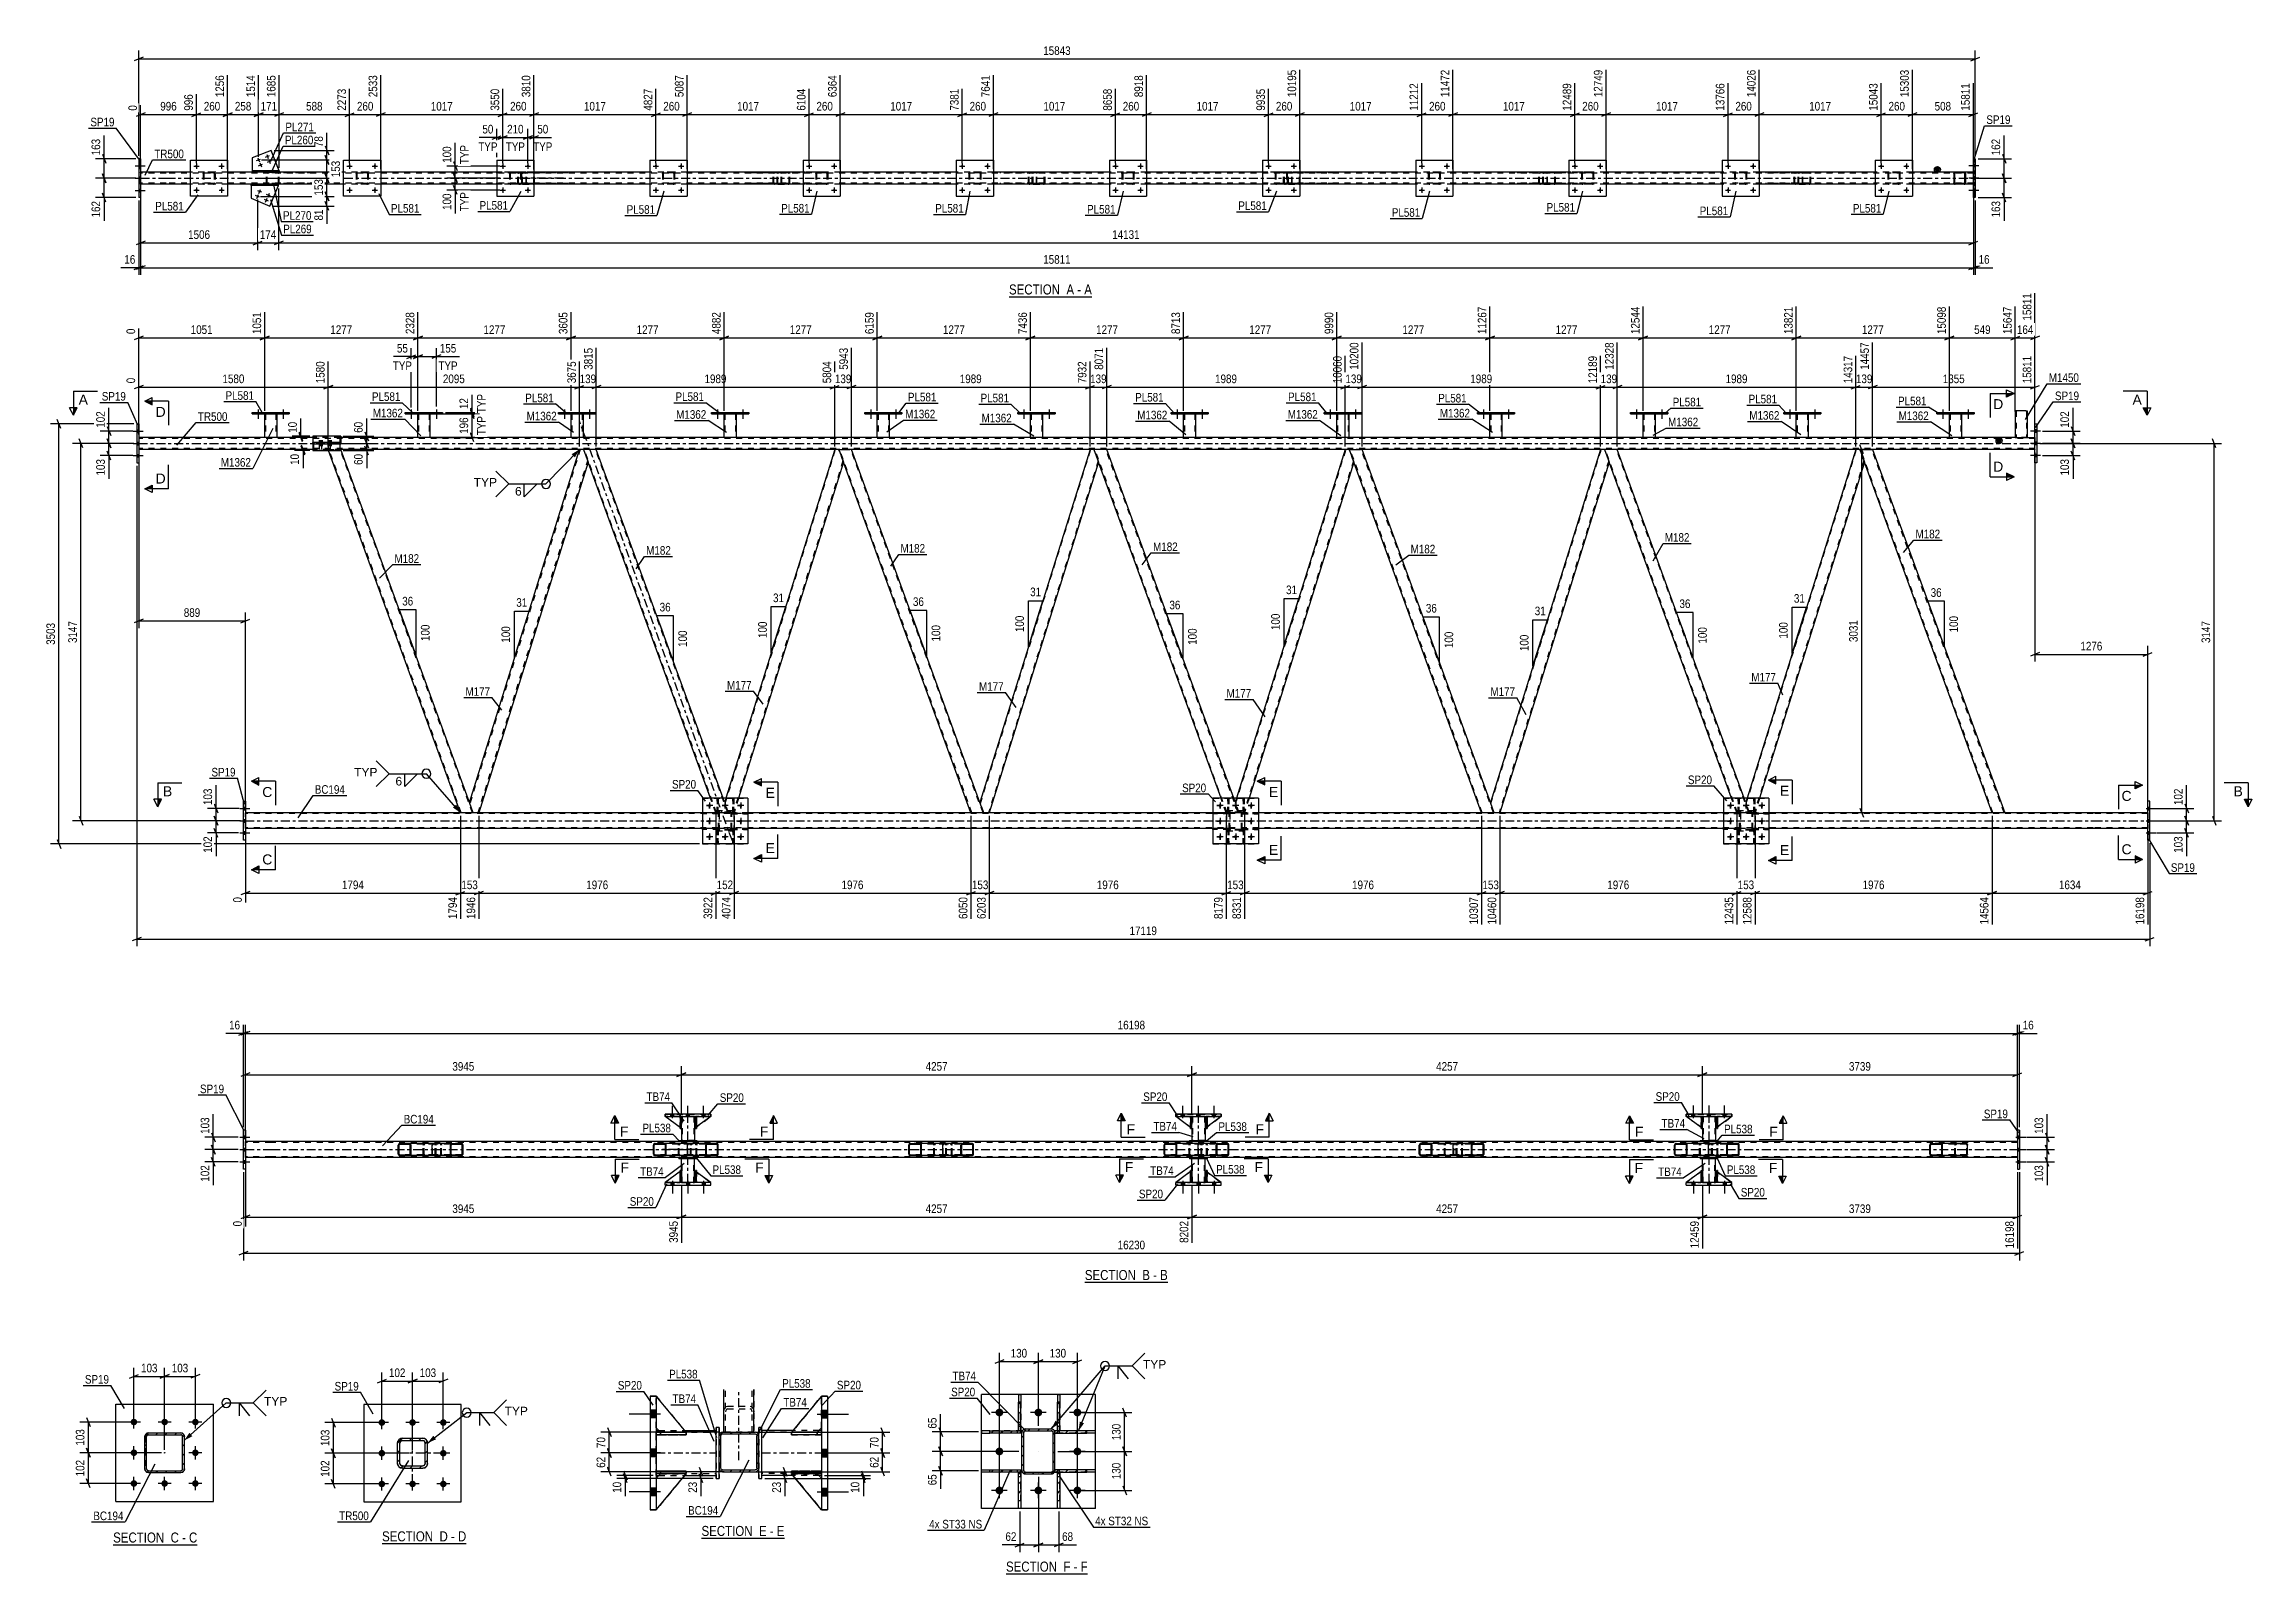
# Model space of a CAD drawing. Header units: millimetres. Extents: x 0 to 1766, y 0 to 560.
# Drawn here: x 1030 to 1766, y 50 to 560 of the extents above; entities that cross this region are included whole.
import ezdxf

# ---------------------------------------------------------------- set-up
doc = ezdxf.new("R2010")
doc.units = ezdxf.units.MM
doc.linetypes.add('DXK_LINE_DOT2', pattern=[3.9198, 1.9599, -1.9599])
doc.linetypes.add('DXK_LINE_DOT3', pattern=[5.9187, 2.979, -0.9799, 0.9799, -0.9799])
doc.styles.add('Arial', font='ARIAL.TTF', dxfattribs={"height": 0.2})
doc.styles.add('Arial Narrow', font='ARIALN.TTF', dxfattribs={"height": 0.2})

# ---------------------------------------------------------------- blocks, each defined once
blk = doc.blocks.new('Unknown-814172123-18 - 6701')
at = {"color": 6, "linetype": 'Continuous'}
blk.add_line((1249.39, 61.62), (1277.04, 61.62), dxfattribs=at)
at = {"color": 0, "linetype": 'Continuous'}
blk.add_wipeout([(1267.5, 62.37), (1267.5, 65.87), (1249.39, 65.87), (1249.39, 62.37)], dxfattribs=at)
blk.add_wipeout([(1271.11, 62.37), (1271.11, 65.87), (1268.55, 65.87), (1268.55, 62.37)], dxfattribs=at)
at = {"color": 7, "linetype": 'Continuous', "style": 'Arial Narrow'}
blk.add_text('SECTION ', height=3.34, dxfattribs=at).set_placement((1249.39, 62.37))
at = {"color": 0, "linetype": 'Continuous'}
blk.add_wipeout([(1273.43, 62.37), (1273.43, 65.87), (1272.16, 65.87), (1272.16, 62.37)], dxfattribs=at)
blk.add_wipeout([(1277.04, 62.37), (1277.04, 65.87), (1274.48, 65.87), (1274.48, 62.37)], dxfattribs=at)
at = {"color": 7, "linetype": 'Continuous', "style": 'Arial Narrow'}
for s, p in [('E', (1268.55, 62.37)), ('-', (1272.16, 62.37)), ('E', (1274.48, 62.37))]:
    blk.add_text(s, height=3.34, dxfattribs=at).set_placement(p)
blk = doc.blocks.new('Unknown-814172123-11 - 5118')
at = {"color": 6, "linetype": 'Continuous'}
blk.add_line((1351.94, 475.74), (1379.58, 475.74), dxfattribs=at)
at = {"color": 0, "linetype": 'Continuous'}
blk.add_wipeout([(1370.05, 476.49), (1370.05, 479.99), (1351.94, 479.99), (1351.94, 476.49)], dxfattribs=at)
blk.add_wipeout([(1373.65, 476.49), (1373.65, 479.99), (1371.1, 479.99), (1371.1, 476.49)], dxfattribs=at)
at = {"color": 7, "linetype": 'Continuous', "style": 'Arial Narrow'}
blk.add_text('SECTION ', height=3.34, dxfattribs=at).set_placement((1351.94, 476.49))
at = {"color": 0, "linetype": 'Continuous'}
blk.add_wipeout([(1375.98, 476.49), (1375.98, 479.99), (1374.7, 479.99), (1374.7, 476.49)], dxfattribs=at)
blk.add_wipeout([(1379.58, 476.49), (1379.58, 479.99), (1377.03, 479.99), (1377.03, 476.49)], dxfattribs=at)
at = {"color": 7, "linetype": 'Continuous', "style": 'Arial Narrow'}
for s, p in [('A', (1371.1, 476.49)), ('A', (1377.03, 476.49)), ('-', (1374.7, 476.49))]:
    blk.add_text(s, height=3.34, dxfattribs=at).set_placement(p)
blk = doc.blocks.new('Unknown-814172123-12 - 2859')
at = {"color": 6, "linetype": 'Continuous'}
blk.add_line((1377.24, 147), (1404.88, 147), dxfattribs=at)
at = {"color": 0, "linetype": 'Continuous'}
blk.add_wipeout([(1395.34, 147.75), (1395.34, 151.25), (1377.24, 151.25), (1377.24, 147.75)], dxfattribs=at)
blk.add_wipeout([(1398.95, 147.75), (1398.95, 151.25), (1396.39, 151.25), (1396.39, 147.75)], dxfattribs=at)
at = {"color": 7, "linetype": 'Continuous', "style": 'Arial Narrow'}
blk.add_text('SECTION ', height=3.34, dxfattribs=at).set_placement((1377.24, 147.75))
at = {"color": 0, "linetype": 'Continuous'}
blk.add_wipeout([(1401.28, 147.75), (1401.28, 151.25), (1400, 151.25), (1400, 147.75)], dxfattribs=at)
blk.add_wipeout([(1404.88, 147.75), (1404.88, 151.25), (1402.33, 151.25), (1402.33, 147.75)], dxfattribs=at)
at = {"color": 7, "linetype": 'Continuous', "style": 'Arial Narrow'}
for s, p in [('B', (1396.39, 147.75)), ('-', (1400, 147.75)), ('B', (1402.33, 147.75))]:
    blk.add_text(s, height=3.34, dxfattribs=at).set_placement(p)
blk = doc.blocks.new('Unknown-814172123-13 - 1946')
at = {"color": 6, "linetype": 'Continuous'}
blk.add_line((1053.16, 59.43), (1081.23, 59.43), dxfattribs=at)
at = {"color": 0, "linetype": 'Continuous'}
blk.add_wipeout([(1071.27, 60.18), (1071.27, 63.68), (1053.16, 63.68), (1053.16, 60.18)], dxfattribs=at)
blk.add_wipeout([(1075.09, 60.18), (1075.09, 63.68), (1072.32, 63.68), (1072.32, 60.18)], dxfattribs=at)
at = {"color": 7, "linetype": 'Continuous', "style": 'Arial Narrow'}
blk.add_text('SECTION ', height=3.34, dxfattribs=at).set_placement((1053.16, 60.18))
at = {"color": 0, "linetype": 'Continuous'}
blk.add_wipeout([(1077.41, 60.18), (1077.41, 63.68), (1076.14, 63.68), (1076.14, 60.18)], dxfattribs=at)
blk.add_wipeout([(1081.23, 60.18), (1081.23, 63.68), (1078.46, 63.68), (1078.46, 60.18)], dxfattribs=at)
at = {"color": 7, "linetype": 'Continuous', "style": 'Arial Narrow'}
for s, p in [('C', (1072.32, 60.18)), ('-', (1076.14, 60.18)), ('C', (1078.46, 60.18))]:
    blk.add_text(s, height=3.34, dxfattribs=at).set_placement(p)
blk = doc.blocks.new('Unknown-814172123-16 - 6452')
at = {"color": 6, "linetype": 'Continuous'}
blk.add_line((1142.85, 59.82), (1170.92, 59.82), dxfattribs=at)
at = {"color": 0, "linetype": 'Continuous'}
blk.add_wipeout([(1160.96, 60.57), (1160.96, 64.07), (1142.85, 64.07), (1142.85, 60.57)], dxfattribs=at)
blk.add_wipeout([(1164.77, 60.57), (1164.77, 64.07), (1162.01, 64.07), (1162.01, 60.57)], dxfattribs=at)
at = {"color": 7, "linetype": 'Continuous', "style": 'Arial Narrow'}
blk.add_text('SECTION ', height=3.34, dxfattribs=at).set_placement((1142.85, 60.57))
at = {"color": 0, "linetype": 'Continuous'}
blk.add_wipeout([(1167.1, 60.57), (1167.1, 64.07), (1165.82, 64.07), (1165.82, 60.57)], dxfattribs=at)
blk.add_wipeout([(1170.92, 60.57), (1170.92, 64.07), (1168.15, 64.07), (1168.15, 60.57)], dxfattribs=at)
at = {"color": 7, "linetype": 'Continuous', "style": 'Arial Narrow'}
for s, p in [('D', (1162.01, 60.57)), ('-', (1165.82, 60.57)), ('D', (1168.15, 60.57))]:
    blk.add_text(s, height=3.34, dxfattribs=at).set_placement(p)
blk = doc.blocks.new('Unknown-814172123-17 - 6068')
at = {"color": 6, "linetype": 'Continuous'}
blk.add_line((1350.94, 49.73), (1378.16, 49.73), dxfattribs=at)
at = {"color": 0, "linetype": 'Continuous'}
blk.add_wipeout([(1369.05, 50.48), (1369.05, 53.98), (1350.94, 53.98), (1350.94, 50.48)], dxfattribs=at)
blk.add_wipeout([(1372.44, 50.48), (1372.44, 53.98), (1370.1, 53.98), (1370.1, 50.48)], dxfattribs=at)
at = {"color": 7, "linetype": 'Continuous', "style": 'Arial Narrow'}
blk.add_text('SECTION ', height=3.34, dxfattribs=at).set_placement((1350.94, 50.48))
at = {"color": 0, "linetype": 'Continuous'}
blk.add_wipeout([(1374.76, 50.48), (1374.76, 53.98), (1373.49, 53.98), (1373.49, 50.48)], dxfattribs=at)
blk.add_wipeout([(1378.16, 50.48), (1378.16, 53.98), (1375.81, 53.98), (1375.81, 50.48)], dxfattribs=at)
at = {"color": 7, "linetype": 'Continuous', "style": 'Arial Narrow'}
for s, p in [('F', (1370.1, 50.48)), ('-', (1373.49, 50.48)), ('F', (1375.81, 50.48))]:
    blk.add_text(s, height=3.34, dxfattribs=at).set_placement(p)
blk = doc.blocks.new('Part-814172123-6712 - 6701')
at = {"color": 2, "linetype": 'Continuous'}
for p, q in [((1234.25, 97.55), (1235.14, 97.55)), ((1243.74, 97.55), (1254.25, 97.55)), ((1234.25, 82.55), (1235.16, 82.55)), ((1243.76, 82.55), (1254.25, 82.55))]:
    blk.add_line(p, q, dxfattribs=at)
at = {"color": 7, "linetype": 'DXK_LINE_DOT2'}
for p, q in [((1234.25, 82.55), (1234.25, 97.55)), ((1234.25, 96.95), (1254.25, 96.95)), ((1235.14, 97.55), (1243.74, 97.55)), ((1254.25, 82.55), (1254.25, 97.55)), ((1234.25, 83.15), (1254.25, 83.15)), ((1235.16, 82.55), (1243.76, 82.55))]:
    blk.add_line(p, q, dxfattribs=at)
at = {"color": 7, "linetype": 'DXK_LINE_DOT3'}
blk.add_line((1234.25, 90.05), (1254.25, 90.05), dxfattribs=at)
blk = doc.blocks.new('Bolt-814172123-6832 - 6701')
at = {"linetype": 'Continuous'}
for points in [[(1291.45, 101.75), (1291.45, 104.35), (1289.45, 104.35), (1289.45, 101.75)], [(1291.45, 101.75), (1291.45, 104.35), (1289.45, 104.35), (1289.45, 101.75)], [(1291.45, 101.75), (1291.45, 104.35), (1289.45, 104.35), (1289.45, 101.75)], [(1291.45, 88.75), (1291.45, 91.35), (1289.45, 91.35), (1289.45, 88.75)], [(1291.45, 88.75), (1291.45, 91.35), (1289.45, 91.35), (1289.45, 88.75)], [(1291.45, 75.75), (1291.45, 78.35), (1289.45, 78.35), (1289.45, 75.75)], [(1291.45, 75.75), (1291.45, 78.35), (1289.45, 78.35), (1289.45, 75.75)], [(1291.45, 75.75), (1291.45, 78.35), (1289.45, 78.35), (1289.45, 75.75)]]:
    blk.add_hatch(color=1, dxfattribs=at).paths.add_polyline_path(points)
at = {"color": 1, "linetype": 'Continuous'}
for p, q in [((1289.45, 104.35), (1291.45, 104.35)), ((1289.45, 104.35), (1291.45, 104.35)), ((1289.45, 104.35), (1291.45, 104.35)), ((1287.95, 103.05), (1298.45, 103.05)), ((1287.95, 103.05), (1298.45, 103.05)), ((1287.95, 103.05), (1298.45, 103.05)), ((1289.45, 101.75), (1291.45, 101.75)), ((1289.45, 101.75), (1291.45, 101.75)), ((1289.45, 101.75), (1291.45, 101.75)), ((1287.95, 90.05), (1298.45, 90.05)), ((1287.95, 90.05), (1298.45, 90.05)), ((1289.45, 91.35), (1291.45, 91.35)), ((1289.45, 91.35), (1291.45, 91.35)), ((1289.45, 88.75), (1291.45, 88.75)), ((1289.45, 88.75), (1291.45, 88.75)), ((1287.95, 77.05), (1298.45, 77.05)), ((1287.95, 77.05), (1298.45, 77.05)), ((1287.95, 77.05), (1298.45, 77.05)), ((1289.45, 78.35), (1291.45, 78.35)), ((1289.45, 78.35), (1291.45, 78.35)), ((1289.45, 78.35), (1291.45, 78.35)), ((1289.45, 75.75), (1291.45, 75.75)), ((1289.45, 75.75), (1291.45, 75.75)), ((1289.45, 75.75), (1291.45, 75.75))]:
    blk.add_line(p, q, dxfattribs=at)
blk = doc.blocks.new('Part-814172123-6704 - 6701')
at = {"color": 2, "linetype": 'Continuous'}
for p, q in [((1289.45, 109.05), (1279.45, 96.94)), ((1280.69, 96.94), (1279.45, 96.94)), ((1279.45, 96.94), (1279.45, 96.94)), ((1287.96, 96.95), (1289.45, 98.44))]:
    blk.add_line(p, q, dxfattribs=at)
at = {"color": 7, "linetype": 'DXK_LINE_DOT2'}
for p, q in [((1279.45, 96.94), (1289.45, 109.05)), ((1289.45, 98.44), (1289.45, 109.05)), ((1287.95, 96.94), (1279.45, 96.94)), ((1287.95, 96.94), (1280.69, 96.94)), ((1287.95, 96.94), (1289.45, 98.44)), ((1287.95, 96.94), (1287.96, 96.95)), ((1287.95, 96.94), (1287.95, 96.94))]:
    blk.add_line(p, q, dxfattribs=at)
blk = doc.blocks.new('Part-814172123-6703 - 6701')
at = {"color": 7, "linetype": 'DXK_LINE_DOT2'}
for p, q in [((1279.45, 83.15), (1279.45, 83.95)), ((1279.45, 83.95), (1287.95, 83.95)), ((1289.45, 83.95), (1279.45, 83.95)), ((1287.95, 83.15), (1279.45, 83.15)), ((1279.45, 83.15), (1289.45, 83.15)), ((1287.95, 83.15), (1287.95, 83.95)), ((1287.95, 83.95), (1289.45, 83.95)), ((1289.45, 83.15), (1287.95, 83.15)), ((1289.45, 83.15), (1289.45, 83.95)), ((1289.45, 83.15), (1289.45, 83.95)), ((1289.45, 83.95), (1289.45, 83.95)), ((1289.45, 83.15), (1289.45, 83.15))]:
    blk.add_line(p, q, dxfattribs=at)
blk = doc.blocks.new('Part-814172123-6705 - 6701')
at = {"color": 7, "linetype": 'DXK_LINE_DOT2'}
for p, q in [((1289.45, 109.05), (1279.45, 96.94)), ((1279.45, 96.94), (1289.45, 109.05)), ((1289.45, 98.44), (1289.45, 109.05)), ((1279.45, 96.94), (1287.95, 96.94)), ((1279.45, 96.94), (1279.45, 96.94)), ((1287.95, 96.94), (1279.45, 96.94)), ((1287.95, 96.94), (1289.45, 98.44)), ((1287.95, 96.94), (1289.45, 98.44)), ((1287.95, 96.94), (1287.95, 96.94))]:
    blk.add_line(p, q, dxfattribs=at)
blk = doc.blocks.new('Part-814172123-6706 - 6701')
at = {"color": 2, "linetype": 'Continuous'}
for p, q in [((1279.45, 83.14), (1279.45, 83.14)), ((1287.95, 83.14), (1279.45, 83.14)), ((1289.45, 71.05), (1279.45, 83.14)), ((1287.95, 83.14), (1287.95, 83.14)), ((1289.45, 81.64), (1287.95, 83.14))]:
    blk.add_line(p, q, dxfattribs=at)
at = {"color": 7, "linetype": 'DXK_LINE_DOT2'}
for p, q in [((1279.45, 83.14), (1287.95, 83.14)), ((1289.45, 71.05), (1279.45, 83.14)), ((1287.95, 83.14), (1289.45, 81.64)), ((1289.45, 81.64), (1289.45, 71.05))]:
    blk.add_line(p, q, dxfattribs=at)
blk = doc.blocks.new('Part-814172123-6707 - 6701')
at = {"color": 7, "linetype": 'DXK_LINE_DOT2'}
for p, q in [((1279.45, 83.14), (1287.95, 83.14)), ((1289.45, 71.05), (1279.45, 83.14)), ((1279.45, 83.14), (1279.45, 83.14)), ((1287.95, 83.14), (1279.45, 83.14)), ((1279.45, 83.14), (1289.45, 71.05)), ((1287.95, 83.14), (1289.45, 81.64)), ((1287.95, 83.14), (1287.95, 83.14)), ((1289.45, 81.64), (1287.95, 83.14)), ((1289.45, 81.64), (1289.45, 71.05))]:
    blk.add_line(p, q, dxfattribs=at)
blk = doc.blocks.new('Part-814172123-6723 - 6701')
at = {"color": 2, "linetype": 'Continuous'}
for p, q in [((1254.25, 81.55), (1254.25, 98.55)), ((1255.25, 98.55), (1254.25, 98.55)), ((1255.25, 95.83), (1255.25, 98.55)), ((1254.25, 81.55), (1255.25, 81.55)), ((1255.25, 81.55), (1255.25, 84.98))]:
    blk.add_line(p, q, dxfattribs=at)
at = {"color": 7, "linetype": 'DXK_LINE_DOT2'}
for p, q in [((1254.25, 98.55), (1254.25, 81.55)), ((1255.25, 98.55), (1255.25, 81.55)), ((1255.25, 84.98), (1255.25, 95.83))]:
    blk.add_line(p, q, dxfattribs=at)
blk = doc.blocks.new('Part-814172123-6728 - 6701')
at = {"color": 2, "linetype": 'Continuous'}
for p, q in [((1268.45, 81.55), (1268.45, 98.55)), ((1269.45, 98.55), (1268.45, 98.55)), ((1269.45, 81.55), (1269.45, 98.55)), ((1268.45, 81.55), (1269.45, 81.55))]:
    blk.add_line(p, q, dxfattribs=at)
at = {"color": 7, "linetype": 'DXK_LINE_DOT2'}
for p, q in [((1268.45, 98.55), (1268.45, 81.55)), ((1269.45, 81.55), (1269.45, 98.55))]:
    blk.add_line(p, q, dxfattribs=at)
blk = doc.blocks.new('Part-814172123-6733 - 6701')
at = {"color": 2, "linetype": 'Continuous'}
for p, q in [((1279.95, 97.55), (1269.45, 97.55)), ((1289.45, 97.55), (1288.56, 97.55)), ((1279.93, 82.55), (1269.45, 82.55)), ((1289.45, 82.55), (1288.54, 82.55))]:
    blk.add_line(p, q, dxfattribs=at)
at = {"color": 7, "linetype": 'DXK_LINE_DOT2'}
for p, q in [((1269.45, 82.55), (1269.45, 97.55)), ((1289.45, 96.95), (1269.45, 96.95)), ((1288.56, 97.55), (1279.95, 97.55)), ((1289.45, 97.55), (1289.45, 82.55)), ((1289.45, 83.15), (1269.45, 83.15)), ((1288.54, 82.55), (1279.93, 82.55))]:
    blk.add_line(p, q, dxfattribs=at)
at = {"color": 7, "linetype": 'DXK_LINE_DOT3'}
blk.add_line((1269.45, 90.05), (1289.45, 90.05), dxfattribs=at)
blk = doc.blocks.new('Part-814172123-6737 - 6701')
at = {"color": 7, "linetype": 'DXK_LINE_DOT2'}
for p, q in [((1234.25, 98.44), (1234.25, 109.05)), ((1234.25, 109.05), (1244.25, 96.94)), ((1234.25, 109.05), (1244.25, 96.94)), ((1235.75, 96.94), (1234.25, 98.44)), ((1235.75, 96.94), (1234.25, 98.44)), ((1244.25, 96.94), (1235.75, 96.94)), ((1235.75, 96.94), (1235.75, 96.94)), ((1235.75, 96.94), (1244.25, 96.94)), ((1244.25, 96.94), (1244.25, 96.94))]:
    blk.add_line(p, q, dxfattribs=at)
blk = doc.blocks.new('Part-814172123-6802 - 6701')
at = {"color": 2, "linetype": 'Continuous'}
for p, q in [((1289.45, 109.05), (1291.45, 109.05)), ((1289.45, 109.05), (1289.45, 109.05)), ((1289.45, 109.05), (1289.45, 71.05)), ((1291.45, 109.05), (1291.45, 109.05)), ((1291.45, 109.05), (1291.45, 71.05)), ((1291.45, 71.05), (1289.45, 71.05)), ((1289.45, 71.05), (1289.45, 71.05)), ((1291.45, 71.05), (1291.45, 71.05))]:
    blk.add_line(p, q, dxfattribs=at)
at = {"color": 7, "linetype": 'DXK_LINE_DOT2'}
for p, q in [((1291.45, 109.05), (1289.45, 109.05)), ((1289.45, 109.05), (1289.45, 71.05)), ((1291.45, 109.05), (1291.45, 71.05)), ((1289.45, 71.05), (1291.45, 71.05))]:
    blk.add_line(p, q, dxfattribs=at)
blk = doc.blocks.new('Part-814172123-6738 - 6701')
at = {"color": 2, "linetype": 'Continuous'}
for p, q in [((1235.75, 83.14), (1234.25, 81.64)), ((1234.25, 71.05), (1244.25, 83.14)), ((1244.25, 83.14), (1235.75, 83.14)), ((1235.75, 83.14), (1235.75, 83.14)), ((1244.25, 83.14), (1244.25, 83.14))]:
    blk.add_line(p, q, dxfattribs=at)
at = {"color": 7, "linetype": 'DXK_LINE_DOT2'}
for p, q in [((1234.25, 81.64), (1235.75, 83.14)), ((1234.25, 71.05), (1244.25, 83.14)), ((1234.25, 81.64), (1234.25, 71.05)), ((1235.75, 83.14), (1244.25, 83.14))]:
    blk.add_line(p, q, dxfattribs=at)
blk = doc.blocks.new('Part-814172123-6803 - 6701')
at = {"color": 2, "linetype": 'Continuous'}
for p, q in [((1234.24, 96.15), (1234.24, 96.95)), ((1234.24, 96.95), (1243, 96.95)), ((1244.24, 96.15), (1234.24, 96.15)), ((1234.24, 96.15), (1234.24, 96.15)), ((1244.24, 96.15), (1244.24, 96.95)), ((1244.24, 96.95), (1244.24, 96.95))]:
    blk.add_line(p, q, dxfattribs=at)
at = {"color": 7, "linetype": 'DXK_LINE_DOT2'}
for p, q in [((1235.74, 96.95), (1234.24, 96.95)), ((1234.24, 96.15), (1235.74, 96.15)), ((1235.74, 96.15), (1235.74, 96.95)), ((1235.74, 96.95), (1244.24, 96.95)), ((1235.74, 96.15), (1244.24, 96.15))]:
    blk.add_line(p, q, dxfattribs=at)
blk = doc.blocks.new('Part-814172123-6739 - 6701')
at = {"color": 7, "linetype": 'DXK_LINE_DOT2'}
for p, q in [((1235.75, 83.14), (1234.25, 81.64)), ((1234.25, 71.05), (1244.25, 83.14)), ((1234.25, 81.64), (1235.75, 83.14)), ((1244.25, 83.14), (1234.25, 71.05)), ((1234.25, 81.64), (1234.25, 71.05)), ((1244.25, 83.14), (1235.75, 83.14)), ((1235.75, 83.14), (1235.75, 83.14)), ((1235.75, 83.14), (1244.25, 83.14)), ((1244.25, 83.14), (1244.25, 83.14))]:
    blk.add_line(p, q, dxfattribs=at)
blk = doc.blocks.new('Part-814172123-6804 - 6701')
at = {"color": 2, "linetype": 'Continuous'}
for p, q in [((1234.24, 83.15), (1234.24, 83.95)), ((1244.24, 83.95), (1234.24, 83.95)), ((1244.24, 83.15), (1234.24, 83.15)), ((1234.24, 83.15), (1234.24, 83.15)), ((1244.24, 83.15), (1244.24, 83.95))]:
    blk.add_line(p, q, dxfattribs=at)
at = {"color": 7, "linetype": 'DXK_LINE_DOT2'}
for p, q in [((1235.74, 83.95), (1234.24, 83.95)), ((1234.24, 83.15), (1235.74, 83.15)), ((1235.74, 83.15), (1235.74, 83.95)), ((1244.24, 83.95), (1235.74, 83.95)), ((1235.74, 83.15), (1244.24, 83.15))]:
    blk.add_line(p, q, dxfattribs=at)
blk = doc.blocks.new('Part-814172123-6740 - 6701')
at = {"color": 2, "linetype": 'Continuous'}
for p, q in [((1279.45, 96.95), (1279.45, 96.95)), ((1279.45, 96.95), (1279.45, 96.15)), ((1289.45, 96.15), (1279.45, 96.15)), ((1289.45, 96.95), (1280.69, 96.95)), ((1289.45, 96.95), (1289.45, 96.95)), ((1289.45, 96.95), (1289.45, 96.15)), ((1289.45, 96.15), (1289.45, 96.15))]:
    blk.add_line(p, q, dxfattribs=at)
at = {"color": 7, "linetype": 'DXK_LINE_DOT2'}
for p, q in [((1280.69, 96.95), (1279.45, 96.95)), ((1287.95, 96.95), (1279.45, 96.95)), ((1279.45, 96.15), (1287.95, 96.15)), ((1287.95, 96.95), (1289.45, 96.95)), ((1287.95, 96.95), (1287.95, 96.15)), ((1287.95, 96.15), (1289.45, 96.15)), ((1289.45, 96.95), (1289.45, 96.15))]:
    blk.add_line(p, q, dxfattribs=at)
blk = doc.blocks.new('Part-814172123-6805 - 6701')
at = {"color": 7, "linetype": 'DXK_LINE_DOT2'}
for p, q in [((1234.24, 96.95), (1235.74, 96.95)), ((1234.25, 96.95), (1234.24, 96.95)), ((1234.24, 96.95), (1234.24, 96.15)), ((1235.74, 96.15), (1234.24, 96.15)), ((1234.25, 96.15), (1234.24, 96.15)), ((1244.24, 96.95), (1234.25, 96.95)), ((1234.25, 96.95), (1234.25, 96.15)), ((1234.25, 96.15), (1244.24, 96.15)), ((1235.74, 96.95), (1244.24, 96.95)), ((1235.74, 96.95), (1235.74, 96.15)), ((1244.24, 96.15), (1235.74, 96.15)), ((1244.24, 96.95), (1244.24, 96.15))]:
    blk.add_line(p, q, dxfattribs=at)
blk = doc.blocks.new('Part-814172123-6741 - 6701')
at = {"color": 2, "linetype": 'Continuous'}
for p, q in [((1279.45, 83.95), (1289.45, 83.95)), ((1279.45, 83.95), (1279.45, 83.15)), ((1289.45, 83.15), (1279.45, 83.15)), ((1289.45, 83.95), (1289.45, 83.95)), ((1289.45, 83.95), (1289.45, 83.15)), ((1289.45, 83.15), (1289.45, 83.15))]:
    blk.add_line(p, q, dxfattribs=at)
at = {"color": 7, "linetype": 'DXK_LINE_DOT2'}
for p, q in [((1287.95, 83.95), (1279.45, 83.95)), ((1279.45, 83.15), (1287.95, 83.15)), ((1289.45, 83.95), (1287.95, 83.95)), ((1287.95, 83.95), (1287.95, 83.15)), ((1287.95, 83.15), (1289.45, 83.15)), ((1289.45, 83.95), (1289.45, 83.15))]:
    blk.add_line(p, q, dxfattribs=at)
blk = doc.blocks.new('Part-814172123-6806 - 6701')
at = {"color": 7, "linetype": 'DXK_LINE_DOT2'}
for p, q in [((1234.24, 83.95), (1235.74, 83.95)), ((1234.25, 83.95), (1234.24, 83.95)), ((1234.24, 83.95), (1234.24, 83.15)), ((1235.74, 83.15), (1234.24, 83.15)), ((1234.25, 83.15), (1234.24, 83.15)), ((1244.24, 83.95), (1234.25, 83.95)), ((1234.25, 83.95), (1234.25, 83.15)), ((1234.25, 83.15), (1244.24, 83.15)), ((1235.74, 83.95), (1244.24, 83.95)), ((1235.74, 83.95), (1235.74, 83.15)), ((1244.24, 83.15), (1235.74, 83.15)), ((1244.24, 83.95), (1244.24, 83.15))]:
    blk.add_line(p, q, dxfattribs=at)
blk = doc.blocks.new('Part-814172123-6742 - 6701')
at = {"color": 7, "linetype": 'DXK_LINE_DOT2'}
for p, q in [((1279.45, 96.15), (1279.45, 96.95)), ((1279.45, 96.95), (1287.95, 96.95)), ((1289.45, 96.95), (1279.45, 96.95)), ((1287.95, 96.15), (1279.45, 96.15)), ((1279.45, 96.15), (1289.45, 96.15)), ((1287.95, 96.15), (1287.95, 96.95)), ((1287.95, 96.95), (1289.45, 96.95)), ((1289.45, 96.15), (1287.95, 96.15)), ((1289.45, 96.15), (1289.45, 96.95)), ((1289.45, 96.15), (1289.45, 96.95)), ((1289.45, 96.95), (1289.45, 96.95)), ((1289.45, 96.15), (1289.45, 96.15))]:
    blk.add_line(p, q, dxfattribs=at)
blk = doc.blocks.new('Part-814172123-6750 - 6701')
at = {"linetype": 'Continuous'}
h = blk.add_hatch(dxfattribs=at)
h.set_pattern_fill('', scale=0.7, style=0, pattern_type=0)
h.set_pattern_definition([(45, (1256.4407, 97.0074), (-1.57154, 1.57154), [])])
h.paths.add_polyline_path([(1267.24, 97.01), (1256.44, 97.01), (1255.98, 96.92), (1255.59, 96.66), (1255.33, 96.27), (1255.24, 95.81), (1255.24, 85.01), (1255.33, 84.55), (1255.59, 84.16), (1255.98, 83.9), (1256.44, 83.81), (1267.24, 83.81), (1267.7, 83.9), (1268.09, 84.16), (1268.35, 84.55), (1268.44, 85.01), (1268.44, 95.81), (1268.35, 96.27), (1268.09, 96.66), (1267.7, 96.92)])
h.paths.add_polyline_path([(1267.8, 96.04), (1267.84, 95.81), (1267.84, 85.01), (1267.8, 84.78), (1267.67, 84.58), (1267.47, 84.45), (1267.24, 84.41), (1256.44, 84.41), (1256.21, 84.45), (1256.02, 84.58), (1255.89, 84.78), (1255.84, 85.01), (1255.84, 95.81), (1255.89, 96.04), (1256.02, 96.23), (1256.21, 96.36), (1256.44, 96.41), (1267.24, 96.41), (1267.47, 96.36), (1267.67, 96.23)])
at = {"color": 2, "linetype": 'Continuous'}
for p, q in [((1255.33, 96.27), (1255.24, 95.81)), ((1255.24, 85.01), (1255.24, 95.81)), ((1255.84, 95.81), (1255.89, 96.04)), ((1255.84, 85.01), (1255.84, 95.81)), ((1255.89, 96.04), (1256.02, 96.23)), ((1256.44, 97.01), (1255.98, 96.92)), ((1256.02, 96.23), (1256.21, 96.36)), ((1256.21, 96.36), (1256.44, 96.41)), ((1256.44, 97.01), (1267.24, 97.01)), ((1256.44, 96.41), (1267.24, 96.41)), ((1267.7, 96.92), (1267.24, 97.01)), ((1267.24, 96.41), (1267.47, 96.36)), ((1267.47, 96.36), (1267.67, 96.23)), ((1267.67, 96.23), (1267.8, 96.04)), ((1267.8, 96.04), (1267.84, 95.81)), ((1267.84, 85.01), (1267.84, 95.81)), ((1268.44, 95.81), (1268.35, 96.27)), ((1268.44, 85.01), (1268.44, 95.81)), ((1255.24, 85.01), (1255.33, 84.55)), ((1255.89, 84.78), (1255.84, 85.01)), ((1256.02, 84.58), (1255.89, 84.78)), ((1255.98, 83.9), (1256.44, 83.81)), ((1256.21, 84.45), (1256.02, 84.58)), ((1256.44, 84.41), (1256.21, 84.45)), ((1256.44, 84.41), (1267.24, 84.41)), ((1256.44, 83.81), (1267.24, 83.81)), ((1267.47, 84.45), (1267.24, 84.41)), ((1267.24, 83.81), (1267.7, 83.9)), ((1267.67, 84.58), (1267.47, 84.45)), ((1267.8, 84.78), (1267.67, 84.58)), ((1267.84, 85.01), (1267.8, 84.78)), ((1268.35, 84.55), (1268.44, 85.01))]:
    blk.add_line(p, q, dxfattribs=at)
at = {"color": 7, "linetype": 'DXK_LINE_DOT3'}
blk.add_line((1261.84, 90.41), (1261.84, 90.41), dxfattribs=at)
at = {"color": 2, "linetype": 'Continuous'}
for centre, start, end in [((1256.44, 95.81), 112.5, 157.5), ((1267.24, 95.81), 22.5, 67.5), ((1256.44, 85.01), 202.5, 247.5), ((1267.24, 85.01), 292.5, 337.5)]:
    blk.add_arc(centre, 1.2, start, end, dxfattribs=at)
blk = doc.blocks.new('Part-814172123-6754 - 6701')
at = {"color": 2, "linetype": 'Continuous'}
for p, q in [((1256.84, 97.01), (1256.84, 111.26)), ((1266.84, 97.01), (1266.84, 111.26))]:
    blk.add_line(p, q, dxfattribs=at)
at = {"color": 7, "linetype": 'DXK_LINE_DOT2'}
for p, q in [((1257.44, 97.01), (1257.44, 111.26)), ((1266.24, 97.01), (1266.24, 111.26)), ((1256.84, 103.82), (1256.93, 104.54)), ((1256.93, 104.54), (1257.19, 105.14)), ((1257.19, 105.14), (1257.58, 105.54)), ((1257.49, 104.18), (1257.44, 103.82)), ((1257.62, 104.48), (1257.49, 104.18)), ((1257.58, 105.54), (1258.04, 105.68)), ((1257.81, 104.68), (1257.62, 104.48)), ((1258.04, 104.75), (1257.81, 104.68)), ((1258.04, 105.68), (1265.64, 105.68)), ((1258.04, 104.75), (1265.64, 104.75)), ((1265.64, 105.68), (1266.1, 105.54)), ((1265.87, 104.68), (1265.64, 104.75)), ((1266.07, 104.48), (1265.87, 104.68)), ((1266.2, 104.18), (1266.07, 104.48)), ((1266.1, 105.54), (1266.49, 105.14)), ((1266.24, 103.82), (1266.2, 104.18)), ((1266.49, 105.14), (1266.75, 104.54)), ((1266.75, 104.54), (1266.84, 103.82)), ((1266.84, 97.01), (1256.84, 97.01))]:
    blk.add_line(p, q, dxfattribs=at)
blk = doc.blocks.new('Part-814172123-6755 - 6701')
at = {"color": 7, "linetype": 'DXK_LINE_DOT2'}
for p, q in [((1256.84, 97.01), (1256.84, 111.26)), ((1257.44, 97.01), (1257.44, 111.26)), ((1266.24, 97.01), (1266.24, 111.26)), ((1266.84, 111.26), (1266.84, 97.01)), ((1266.84, 97.01), (1256.84, 97.01))]:
    blk.add_line(p, q, dxfattribs=at)
at = {"color": 7, "linetype": 'DXK_LINE_DOT3'}
blk.add_line((1261.84, 87.61), (1261.84, 111.26), dxfattribs=at)
blk = doc.blocks.new('Bolt-814172123-6849 - 6701')
at = {"linetype": 'Continuous'}
for points in [[(1234.25, 101.75), (1234.25, 104.35), (1232.25, 104.35), (1232.25, 101.75)], [(1234.25, 101.75), (1234.25, 104.35), (1232.25, 104.35), (1232.25, 101.75)], [(1234.25, 101.75), (1234.25, 104.35), (1232.25, 104.35), (1232.25, 101.75)], [(1234.25, 88.75), (1234.25, 91.35), (1232.25, 91.35), (1232.25, 88.75)], [(1234.25, 88.75), (1234.25, 91.35), (1232.25, 91.35), (1232.25, 88.75)], [(1234.25, 75.75), (1234.25, 78.35), (1232.25, 78.35), (1232.25, 75.75)], [(1234.25, 75.75), (1234.25, 78.35), (1232.25, 78.35), (1232.25, 75.75)], [(1234.25, 75.75), (1234.25, 78.35), (1232.25, 78.35), (1232.25, 75.75)]]:
    blk.add_hatch(color=1, dxfattribs=at).paths.add_polyline_path(points)
at = {"color": 1, "linetype": 'Continuous'}
for p, q in [((1234.25, 104.35), (1232.25, 104.35)), ((1234.25, 104.35), (1232.25, 104.35)), ((1234.25, 104.35), (1232.25, 104.35)), ((1235.75, 103.05), (1225.25, 103.05)), ((1235.75, 103.05), (1225.25, 103.05)), ((1235.75, 103.05), (1225.25, 103.05)), ((1234.25, 101.75), (1232.25, 101.75)), ((1234.25, 101.75), (1232.25, 101.75)), ((1234.25, 101.75), (1232.25, 101.75)), ((1235.75, 90.05), (1225.25, 90.05)), ((1235.75, 90.05), (1225.25, 90.05)), ((1234.25, 91.35), (1232.25, 91.35)), ((1234.25, 91.35), (1232.25, 91.35)), ((1234.25, 88.75), (1232.25, 88.75)), ((1234.25, 88.75), (1232.25, 88.75)), ((1235.75, 77.05), (1225.25, 77.05)), ((1235.75, 77.05), (1225.25, 77.05)), ((1235.75, 77.05), (1225.25, 77.05)), ((1234.25, 78.35), (1232.25, 78.35)), ((1234.25, 78.35), (1232.25, 78.35)), ((1234.25, 78.35), (1232.25, 78.35)), ((1234.25, 75.75), (1232.25, 75.75)), ((1234.25, 75.75), (1232.25, 75.75)), ((1234.25, 75.75), (1232.25, 75.75))]:
    blk.add_line(p, q, dxfattribs=at)
blk = doc.blocks.new('Part-814172123-6785 - 6701')
at = {"color": 2, "linetype": 'Continuous'}
for p, q in [((1232.25, 109.05), (1232.25, 109.05)), ((1232.25, 109.05), (1234.25, 109.05)), ((1232.25, 109.05), (1232.25, 71.05)), ((1234.25, 109.05), (1234.25, 109.05)), ((1234.25, 109.05), (1234.25, 71.05)), ((1232.25, 71.05), (1232.25, 71.05)), ((1234.25, 71.05), (1232.25, 71.05)), ((1234.25, 71.05), (1234.25, 71.05))]:
    blk.add_line(p, q, dxfattribs=at)
at = {"color": 7, "linetype": 'DXK_LINE_DOT2'}
for p, q in [((1234.25, 109.05), (1232.25, 109.05)), ((1232.25, 109.05), (1232.25, 71.05)), ((1234.25, 109.05), (1234.25, 71.05)), ((1232.25, 71.05), (1234.25, 71.05))]:
    blk.add_line(p, q, dxfattribs=at)
blk = doc.blocks.new('Part-814172123-6807 - 6701')
at = {"color": 2, "linetype": 'Continuous'}
for p, q in [((1244.25, 96.94), (1234.25, 109.05)), ((1235.74, 96.95), (1234.25, 98.44)), ((1243, 96.94), (1244.25, 96.94)), ((1244.25, 96.94), (1244.25, 96.94))]:
    blk.add_line(p, q, dxfattribs=at)
at = {"color": 7, "linetype": 'DXK_LINE_DOT2'}
for p, q in [((1234.25, 98.44), (1234.25, 109.05)), ((1234.25, 109.05), (1244.25, 96.94)), ((1235.75, 96.94), (1234.25, 98.44)), ((1235.75, 96.94), (1235.74, 96.95)), ((1244.25, 96.94), (1235.75, 96.94)), ((1235.75, 96.94), (1235.75, 96.94)), ((1235.75, 96.94), (1243, 96.94))]:
    blk.add_line(p, q, dxfattribs=at)
blk = doc.blocks.new('Part-814172123-5231 - 5118')
at = {"color": 7, "linetype": 'DXK_LINE_DOT2'}
for p, q in [((1542.86, 516.81), (1542.9, 516.99)), ((1542.9, 516.99), (1542.86, 516.81)), ((1542.86, 516.81), (1542.86, 513.77)), ((1543.1, 516.81), (1543.12, 516.9)), ((1543.1, 516.81), (1543.1, 513.77)), ((1543.12, 516.9), (1543.17, 516.98)), ((1543.16, 517.25), (1543.34, 517.29)), ((1543.34, 517.29), (1543.16, 517.25)), ((1543.17, 516.98), (1543.25, 517.03)), ((1543.25, 517.03), (1543.34, 517.05)), ((1546.38, 517.29), (1543.34, 517.29)), ((1546.38, 517.05), (1543.34, 517.05)), ((1546.38, 517.29), (1546.56, 517.25)), ((1546.56, 517.25), (1546.38, 517.29)), ((1546.38, 517.05), (1546.47, 517.03)), ((1546.47, 517.03), (1546.55, 516.98)), ((1546.55, 516.98), (1546.6, 516.9)), ((1546.6, 516.9), (1546.62, 516.81)), ((1546.62, 516.81), (1546.62, 513.77)), ((1546.82, 516.99), (1546.86, 516.81)), ((1546.86, 516.81), (1546.82, 516.99)), ((1546.86, 516.81), (1546.86, 513.77)), ((1542.9, 513.58), (1542.86, 513.77)), ((1542.86, 513.77), (1542.9, 513.58)), ((1543.12, 513.67), (1543.1, 513.77)), ((1543.17, 513.6), (1543.12, 513.67)), ((1543.34, 513.29), (1543.16, 513.32)), ((1543.16, 513.32), (1543.34, 513.29)), ((1543.25, 513.55), (1543.17, 513.6)), ((1543.34, 513.53), (1543.25, 513.55)), ((1546.38, 513.53), (1543.34, 513.53)), ((1546.38, 513.29), (1543.34, 513.29)), ((1546.47, 513.55), (1546.38, 513.53)), ((1546.56, 513.32), (1546.38, 513.29)), ((1546.38, 513.29), (1546.56, 513.32)), ((1546.55, 513.6), (1546.47, 513.55)), ((1546.6, 513.67), (1546.55, 513.6)), ((1546.62, 513.77), (1546.6, 513.67)), ((1546.86, 513.77), (1546.82, 513.58)), ((1546.82, 513.58), (1546.86, 513.77))]:
    blk.add_line(p, q, dxfattribs=at)
at = {"color": 7, "linetype": 'DXK_LINE_DOT3'}
blk.add_line((1544.86, 515.29), (1544.86, 515.29), dxfattribs=at)
at = {"color": 7, "linetype": 'DXK_LINE_DOT2'}
for centre, start, end in [((1543.34, 516.81), 112.50005, 157.50005), ((1543.34, 516.81), 112.50005, 157.50005), ((1546.38, 516.81), 22.50005, 67.50005), ((1546.38, 516.81), 22.50005, 67.50005), ((1543.34, 513.77), 202.50005, 247.50005), ((1543.34, 513.77), 202.50005, 247.50005), ((1546.38, 513.77), 292.50005, 337.50005), ((1546.38, 513.77), 292.50005, 337.50005)]:
    blk.add_arc(centre, 0.48, start, end, dxfattribs=at)
blk = doc.blocks.new('Bolt-814172123-5167 - 5118')
at = {"linetype": 'Continuous'}
for points in [[(1592.18, 519.29, -1), (1591.3, 519.29, -1)], [(1600.58, 519.29, -1), (1599.7, 519.29, -1)]]:
    blk.add_hatch(color=1, dxfattribs=at).paths.add_polyline_path(points)
at = {"color": 1, "linetype": 'Continuous'}
for p, q in [((1590.86, 519.29), (1592.62, 519.29)), ((1591.74, 520.17), (1591.74, 518.41)), ((1599.26, 519.29), (1601.02, 519.29)), ((1600.14, 520.17), (1600.14, 518.41))]:
    blk.add_line(p, q, dxfattribs=at)
blk = doc.blocks.new('Bolt-814172123-5153 - 5118')
at = {"linetype": 'Continuous'}
for points in [[(1081.37, 519.29, -1), (1080.49, 519.29, -1)], [(1089.77, 519.29, -1), (1088.89, 519.29, -1)]]:
    blk.add_hatch(color=1, dxfattribs=at).paths.add_polyline_path(points)
at = {"color": 1, "linetype": 'Continuous'}
for p, q in [((1080.05, 519.29), (1081.81, 519.29)), ((1080.93, 520.17), (1080.93, 518.41)), ((1088.45, 519.29), (1090.21, 519.29)), ((1089.33, 520.17), (1089.33, 518.41))]:
    blk.add_line(p, q, dxfattribs=at)
blk = doc.blocks.new('Part-814172123-5218 - 5118')
at = {"color": 2, "linetype": 'Continuous'}
for p, q in [((1640.82, 521.29), (1640.82, 509.29)), ((1640.82, 521.29), (1653.22, 521.29)), ((1653.22, 521.29), (1653.22, 509.29)), ((1640.82, 509.29), (1653.22, 509.29))]:
    blk.add_line(p, q, dxfattribs=at)
blk = doc.blocks.new('Bolt-814172123-5154 - 5118')
at = {"linetype": 'Continuous'}
for points in [[(1081.38, 511.29, -1), (1080.5, 511.29, -1)], [(1089.78, 511.29, -1), (1088.9, 511.29, -1)]]:
    blk.add_hatch(color=1, dxfattribs=at).paths.add_polyline_path(points)
at = {"color": 1, "linetype": 'Continuous'}
for p, q in [((1080.06, 511.29), (1081.82, 511.29)), ((1080.94, 512.17), (1080.94, 510.41)), ((1088.46, 511.29), (1090.22, 511.29)), ((1089.34, 512.17), (1089.34, 510.41))]:
    blk.add_line(p, q, dxfattribs=at)
blk = doc.blocks.new('Part-814172123-5219 - 5118')
at = {"color": 7, "linetype": 'DXK_LINE_DOT2'}
for p, q in [((1645.02, 516.81), (1645.06, 516.99)), ((1645.06, 516.99), (1645.02, 516.81)), ((1645.02, 516.81), (1645.02, 513.77)), ((1645.26, 516.81), (1645.28, 516.9)), ((1645.26, 516.81), (1645.26, 513.77)), ((1645.28, 516.9), (1645.33, 516.98)), ((1645.32, 517.25), (1645.5, 517.29)), ((1645.5, 517.29), (1645.32, 517.25)), ((1645.33, 516.98), (1645.41, 517.03)), ((1645.41, 517.03), (1645.5, 517.05)), ((1648.54, 517.29), (1645.5, 517.29)), ((1648.54, 517.05), (1645.5, 517.05)), ((1648.54, 517.29), (1648.72, 517.25)), ((1648.72, 517.25), (1648.54, 517.29)), ((1648.54, 517.05), (1648.63, 517.03)), ((1648.63, 517.03), (1648.71, 516.98)), ((1648.71, 516.98), (1648.76, 516.9)), ((1648.76, 516.9), (1648.78, 516.81)), ((1648.78, 516.81), (1648.78, 513.77)), ((1648.98, 516.99), (1649.02, 516.81)), ((1649.02, 516.81), (1648.98, 516.99)), ((1649.02, 516.81), (1649.02, 513.77)), ((1645.06, 513.58), (1645.02, 513.77)), ((1645.02, 513.77), (1645.06, 513.58)), ((1645.28, 513.68), (1645.26, 513.77)), ((1645.33, 513.6), (1645.28, 513.68)), ((1645.5, 513.29), (1645.32, 513.32)), ((1645.32, 513.32), (1645.5, 513.29)), ((1645.41, 513.55), (1645.33, 513.6)), ((1645.5, 513.53), (1645.41, 513.55)), ((1648.54, 513.53), (1645.5, 513.53)), ((1648.54, 513.29), (1645.5, 513.29)), ((1648.63, 513.55), (1648.54, 513.53)), ((1648.72, 513.32), (1648.54, 513.29)), ((1648.54, 513.29), (1648.72, 513.32)), ((1648.71, 513.6), (1648.63, 513.55)), ((1648.76, 513.68), (1648.71, 513.6)), ((1648.78, 513.77), (1648.76, 513.68)), ((1649.02, 513.77), (1648.98, 513.58)), ((1648.98, 513.58), (1649.02, 513.77))]:
    blk.add_line(p, q, dxfattribs=at)
at = {"color": 7, "linetype": 'DXK_LINE_DOT3'}
blk.add_line((1647.02, 515.29), (1647.02, 515.29), dxfattribs=at)
at = {"color": 7, "linetype": 'DXK_LINE_DOT2'}
for centre, start, end in [((1645.5, 516.81), 112.50005, 157.50005), ((1645.5, 516.81), 112.50005, 157.50005), ((1648.54, 516.81), 22.50005, 67.50005), ((1648.54, 516.81), 22.50005, 67.50005), ((1645.5, 513.77), 202.50005, 247.50005), ((1645.5, 513.77), 202.50005, 247.50005), ((1648.54, 513.77), 292.50005, 337.50005), ((1648.54, 513.77), 292.50005, 337.50005)]:
    blk.add_arc(centre, 0.48, start, end, dxfattribs=at)
blk = doc.blocks.new('Bolt-814172123-5155 - 5118')
at = {"linetype": 'Continuous'}
for points in [[(1132.46, 519.29, -1), (1131.58, 519.29, -1)], [(1140.86, 519.29, -1), (1139.98, 519.29, -1)]]:
    blk.add_hatch(color=1, dxfattribs=at).paths.add_polyline_path(points)
at = {"color": 1, "linetype": 'Continuous'}
for p, q in [((1131.14, 519.29), (1132.9, 519.29)), ((1132.02, 520.17), (1132.02, 518.41)), ((1139.54, 519.29), (1141.3, 519.29)), ((1140.42, 520.17), (1140.42, 518.41))]:
    blk.add_line(p, q, dxfattribs=at)
blk = doc.blocks.new('Bolt-814172123-5156 - 5118')
at = {"linetype": 'Continuous'}
for points in [[(1132.46, 511.29, -1), (1131.58, 511.29, -1)], [(1140.86, 511.29, -1), (1139.98, 511.29, -1)]]:
    blk.add_hatch(color=1, dxfattribs=at).paths.add_polyline_path(points)
at = {"color": 1, "linetype": 'Continuous'}
for p, q in [((1131.14, 511.29), (1132.9, 511.29)), ((1132.02, 512.17), (1132.02, 510.41)), ((1139.54, 511.29), (1141.3, 511.29)), ((1140.42, 512.17), (1140.42, 510.41))]:
    blk.add_line(p, q, dxfattribs=at)
blk = doc.blocks.new('Bolt-814172123-5157 - 5118')
at = {"linetype": 'Continuous'}
for points in [[(1183.54, 519.29, -1), (1182.66, 519.29, -1)], [(1191.94, 519.29, -1), (1191.06, 519.29, -1)]]:
    blk.add_hatch(color=1, dxfattribs=at).paths.add_polyline_path(points)
at = {"color": 1, "linetype": 'Continuous'}
for p, q in [((1182.22, 519.29), (1183.98, 519.29)), ((1183.1, 520.17), (1183.1, 518.41)), ((1190.62, 519.29), (1192.38, 519.29)), ((1191.5, 520.17), (1191.5, 518.41))]:
    blk.add_line(p, q, dxfattribs=at)
blk = doc.blocks.new('Bolt-814172123-5158 - 5118')
at = {"linetype": 'Continuous'}
for points in [[(1183.54, 511.29, -1), (1182.66, 511.29, -1)], [(1191.94, 511.29, -1), (1191.06, 511.29, -1)]]:
    blk.add_hatch(color=1, dxfattribs=at).paths.add_polyline_path(points)
at = {"color": 1, "linetype": 'Continuous'}
for p, q in [((1182.22, 511.29), (1183.98, 511.29)), ((1183.1, 512.17), (1183.1, 510.41)), ((1190.62, 511.29), (1192.38, 511.29)), ((1191.5, 512.17), (1191.5, 510.41))]:
    blk.add_line(p, q, dxfattribs=at)
blk = doc.blocks.new('Bolt-814172123-5159 - 5118')
at = {"linetype": 'Continuous'}
for points in [[(1234.62, 519.29, -1), (1233.74, 519.29, -1)], [(1243.02, 519.29, -1), (1242.14, 519.29, -1)]]:
    blk.add_hatch(color=1, dxfattribs=at).paths.add_polyline_path(points)
at = {"color": 1, "linetype": 'Continuous'}
for p, q in [((1233.3, 519.29), (1235.06, 519.29)), ((1234.18, 520.17), (1234.18, 518.41)), ((1241.7, 519.29), (1243.46, 519.29)), ((1242.58, 520.17), (1242.58, 518.41))]:
    blk.add_line(p, q, dxfattribs=at)
blk = doc.blocks.new('Part-814172123-5224 - 5118')
at = {"color": 2, "linetype": 'Continuous'}
for p, q in [((1589.74, 521.29), (1589.74, 509.29)), ((1589.74, 521.29), (1602.14, 521.29)), ((1602.14, 521.29), (1602.14, 509.29)), ((1589.74, 509.29), (1602.14, 509.29))]:
    blk.add_line(p, q, dxfattribs=at)
blk = doc.blocks.new('Bolt-814172123-5160 - 5118')
at = {"linetype": 'Continuous'}
for points in [[(1234.62, 511.29, -1), (1233.74, 511.29, -1)], [(1243.02, 511.29, -1), (1242.14, 511.29, -1)]]:
    blk.add_hatch(color=1, dxfattribs=at).paths.add_polyline_path(points)
at = {"color": 1, "linetype": 'Continuous'}
for p, q in [((1233.3, 511.29), (1235.06, 511.29)), ((1234.18, 512.17), (1234.18, 510.41)), ((1241.7, 511.29), (1243.46, 511.29)), ((1242.58, 512.17), (1242.58, 510.41))]:
    blk.add_line(p, q, dxfattribs=at)
blk = doc.blocks.new('Part-814172123-5225 - 5118')
at = {"color": 7, "linetype": 'DXK_LINE_DOT2'}
for p, q in [((1593.94, 516.81), (1593.98, 516.99)), ((1593.98, 516.99), (1593.94, 516.81)), ((1593.94, 516.81), (1593.94, 513.77)), ((1594.18, 516.81), (1594.2, 516.9)), ((1594.18, 516.81), (1594.18, 513.77)), ((1594.2, 516.9), (1594.25, 516.98)), ((1594.24, 517.25), (1594.42, 517.29)), ((1594.42, 517.29), (1594.24, 517.25)), ((1594.25, 516.98), (1594.33, 517.03)), ((1594.33, 517.03), (1594.42, 517.05)), ((1597.46, 517.29), (1594.42, 517.29)), ((1597.46, 517.05), (1594.42, 517.05)), ((1597.46, 517.29), (1597.64, 517.25)), ((1597.64, 517.25), (1597.46, 517.29)), ((1597.46, 517.05), (1597.55, 517.03)), ((1597.55, 517.03), (1597.63, 516.98)), ((1597.63, 516.98), (1597.68, 516.9)), ((1597.68, 516.9), (1597.7, 516.81)), ((1597.7, 516.81), (1597.7, 513.77)), ((1597.9, 516.99), (1597.94, 516.81)), ((1597.94, 516.81), (1597.9, 516.99)), ((1597.94, 516.81), (1597.94, 513.77)), ((1593.98, 513.58), (1593.94, 513.77)), ((1593.94, 513.77), (1593.98, 513.58)), ((1594.2, 513.68), (1594.18, 513.77)), ((1594.25, 513.6), (1594.2, 513.68)), ((1594.42, 513.29), (1594.24, 513.32)), ((1594.24, 513.32), (1594.42, 513.29)), ((1594.33, 513.55), (1594.25, 513.6)), ((1594.42, 513.53), (1594.33, 513.55)), ((1597.46, 513.53), (1594.42, 513.53)), ((1597.46, 513.29), (1594.42, 513.29)), ((1597.55, 513.55), (1597.46, 513.53)), ((1597.64, 513.32), (1597.46, 513.29)), ((1597.46, 513.29), (1597.64, 513.32)), ((1597.63, 513.6), (1597.55, 513.55)), ((1597.68, 513.68), (1597.63, 513.6)), ((1597.7, 513.77), (1597.68, 513.68)), ((1597.94, 513.77), (1597.9, 513.58)), ((1597.9, 513.58), (1597.94, 513.77))]:
    blk.add_line(p, q, dxfattribs=at)
at = {"color": 7, "linetype": 'DXK_LINE_DOT3'}
blk.add_line((1595.94, 515.29), (1595.94, 515.29), dxfattribs=at)
at = {"color": 7, "linetype": 'DXK_LINE_DOT2'}
for centre, start, end in [((1594.42, 516.81), 112.50005, 157.50005), ((1594.42, 516.81), 112.50005, 157.50005), ((1597.46, 516.81), 22.50005, 67.50005), ((1597.46, 516.81), 22.50005, 67.50005), ((1594.42, 513.77), 202.50005, 247.50005), ((1594.42, 513.77), 202.50005, 247.50005), ((1597.46, 513.77), 292.50005, 337.50005), ((1597.46, 513.77), 292.50005, 337.50005)]:
    blk.add_arc(centre, 0.48, start, end, dxfattribs=at)
blk = doc.blocks.new('Bolt-814172123-5161 - 5118')
at = {"linetype": 'Continuous'}
for points in [[(1285.7, 519.29, -1), (1284.82, 519.29, -1)], [(1294.1, 519.29, -1), (1293.22, 519.29, -1)]]:
    blk.add_hatch(color=1, dxfattribs=at).paths.add_polyline_path(points)
at = {"color": 1, "linetype": 'Continuous'}
for p, q in [((1284.38, 519.29), (1286.14, 519.29)), ((1285.26, 520.17), (1285.26, 518.41)), ((1292.78, 519.29), (1294.54, 519.29)), ((1293.66, 520.17), (1293.66, 518.41))]:
    blk.add_line(p, q, dxfattribs=at)
blk = doc.blocks.new('Bolt-814172123-5162 - 5118')
at = {"linetype": 'Continuous'}
for points in [[(1285.7, 511.29, -1), (1284.82, 511.29, -1)], [(1294.1, 511.29, -1), (1293.22, 511.29, -1)]]:
    blk.add_hatch(color=1, dxfattribs=at).paths.add_polyline_path(points)
at = {"color": 1, "linetype": 'Continuous'}
for p, q in [((1284.38, 511.29), (1286.14, 511.29)), ((1285.26, 512.17), (1285.26, 510.41)), ((1292.78, 511.29), (1294.54, 511.29)), ((1293.66, 512.17), (1293.66, 510.41))]:
    blk.add_line(p, q, dxfattribs=at)
blk = doc.blocks.new('Bolt-814172123-5163 - 5118')
at = {"linetype": 'Continuous'}
for points in [[(1336.78, 519.29, -1), (1335.9, 519.29, -1)], [(1345.18, 519.29, -1), (1344.3, 519.29, -1)]]:
    blk.add_hatch(color=1, dxfattribs=at).paths.add_polyline_path(points)
at = {"color": 1, "linetype": 'Continuous'}
for p, q in [((1335.46, 519.29), (1337.22, 519.29)), ((1336.34, 520.17), (1336.34, 518.41)), ((1343.86, 519.29), (1345.62, 519.29)), ((1344.74, 520.17), (1344.74, 518.41))]:
    blk.add_line(p, q, dxfattribs=at)
blk = doc.blocks.new('Bolt-814172123-5164 - 5118')
at = {"linetype": 'Continuous'}
for points in [[(1336.78, 511.29, -1), (1335.9, 511.29, -1)], [(1345.18, 511.29, -1), (1344.3, 511.29, -1)]]:
    blk.add_hatch(color=1, dxfattribs=at).paths.add_polyline_path(points)
at = {"color": 1, "linetype": 'Continuous'}
for p, q in [((1335.46, 511.29), (1337.22, 511.29)), ((1336.34, 512.17), (1336.34, 510.41)), ((1343.86, 511.29), (1345.62, 511.29)), ((1344.74, 512.17), (1344.74, 510.41))]:
    blk.add_line(p, q, dxfattribs=at)
blk = doc.blocks.new('Bolt-814172123-5165 - 5118')
at = {"linetype": 'Continuous'}
for points in [[(1643.26, 519.29, -1), (1642.38, 519.29, -1)], [(1651.66, 519.29, -1), (1650.78, 519.29, -1)]]:
    blk.add_hatch(color=1, dxfattribs=at).paths.add_polyline_path(points)
at = {"color": 1, "linetype": 'Continuous'}
for p, q in [((1641.94, 519.29), (1643.7, 519.29)), ((1642.82, 520.17), (1642.82, 518.41)), ((1650.34, 519.29), (1652.1, 519.29)), ((1651.22, 520.17), (1651.22, 518.41))]:
    blk.add_line(p, q, dxfattribs=at)
blk = doc.blocks.new('Part-814172123-5230 - 5118')
at = {"color": 2, "linetype": 'Continuous'}
for p, q in [((1538.66, 521.29), (1538.66, 509.29)), ((1538.66, 521.29), (1551.06, 521.29)), ((1551.06, 521.29), (1551.06, 509.29)), ((1538.66, 509.29), (1551.06, 509.29))]:
    blk.add_line(p, q, dxfattribs=at)
blk = doc.blocks.new('Bolt-814172123-5166 - 5118')
at = {"linetype": 'Continuous'}
for points in [[(1643.26, 511.29, -1), (1642.38, 511.29, -1)], [(1651.66, 511.29, -1), (1650.78, 511.29, -1)]]:
    blk.add_hatch(color=1, dxfattribs=at).paths.add_polyline_path(points)
at = {"color": 1, "linetype": 'Continuous'}
for p, q in [((1641.94, 511.29), (1643.7, 511.29)), ((1642.82, 512.17), (1642.82, 510.41)), ((1650.34, 511.29), (1652.1, 511.29)), ((1651.22, 512.17), (1651.22, 510.41))]:
    blk.add_line(p, q, dxfattribs=at)
blk = doc.blocks.new('Bolt-814172123-5168 - 5118')
at = {"linetype": 'Continuous'}
for points in [[(1592.18, 511.29, -1), (1591.3, 511.29, -1)], [(1600.58, 511.29, -1), (1599.7, 511.29, -1)]]:
    blk.add_hatch(color=1, dxfattribs=at).paths.add_polyline_path(points)
at = {"color": 1, "linetype": 'Continuous'}
for p, q in [((1590.86, 511.29), (1592.62, 511.29)), ((1591.74, 512.17), (1591.74, 510.41)), ((1599.26, 511.29), (1601.02, 511.29)), ((1600.14, 512.17), (1600.14, 510.41))]:
    blk.add_line(p, q, dxfattribs=at)
blk = doc.blocks.new('Bolt-814172123-5169 - 5118')
at = {"linetype": 'Continuous'}
for points in [[(1541.1, 519.29, -1), (1540.22, 519.29, -1)], [(1549.5, 519.29, -1), (1548.62, 519.29, -1)]]:
    blk.add_hatch(color=1, dxfattribs=at).paths.add_polyline_path(points)
at = {"color": 1, "linetype": 'Continuous'}
for p, q in [((1539.78, 519.29), (1541.54, 519.29)), ((1540.66, 520.17), (1540.66, 518.41)), ((1548.18, 519.29), (1549.94, 519.29)), ((1549.06, 520.17), (1549.06, 518.41))]:
    blk.add_line(p, q, dxfattribs=at)
blk = doc.blocks.new('Bolt-814172123-5170 - 5118')
at = {"linetype": 'Continuous'}
for points in [[(1541.1, 511.29, -1), (1540.22, 511.29, -1)], [(1549.5, 511.29, -1), (1548.62, 511.29, -1)]]:
    blk.add_hatch(color=1, dxfattribs=at).paths.add_polyline_path(points)
at = {"color": 1, "linetype": 'Continuous'}
for p, q in [((1539.78, 511.29), (1541.54, 511.29)), ((1540.66, 512.17), (1540.66, 510.41)), ((1548.18, 511.29), (1549.94, 511.29)), ((1549.06, 512.17), (1549.06, 510.41))]:
    blk.add_line(p, q, dxfattribs=at)
blk = doc.blocks.new('Bolt-814172123-5171 - 5118')
at = {"linetype": 'Continuous'}
for points in [[(1490.02, 519.29, -1), (1489.14, 519.29, -1)], [(1498.42, 519.29, -1), (1497.54, 519.29, -1)]]:
    blk.add_hatch(color=1, dxfattribs=at).paths.add_polyline_path(points)
at = {"color": 1, "linetype": 'Continuous'}
for p, q in [((1488.7, 519.29), (1490.46, 519.29)), ((1489.58, 520.17), (1489.58, 518.41)), ((1497.1, 519.29), (1498.86, 519.29)), ((1497.98, 520.17), (1497.98, 518.41))]:
    blk.add_line(p, q, dxfattribs=at)
blk = doc.blocks.new('Part-814172123-5236 - 5118')
at = {"color": 2, "linetype": 'Continuous'}
for p, q in [((1487.58, 521.29), (1487.58, 509.29)), ((1487.58, 521.29), (1499.98, 521.29)), ((1499.98, 521.29), (1499.98, 509.29)), ((1487.58, 509.29), (1499.98, 509.29))]:
    blk.add_line(p, q, dxfattribs=at)
blk = doc.blocks.new('Bolt-814172123-5172 - 5118')
at = {"linetype": 'Continuous'}
for points in [[(1490.02, 511.29, -1), (1489.14, 511.29, -1)], [(1498.42, 511.29, -1), (1497.54, 511.29, -1)]]:
    blk.add_hatch(color=1, dxfattribs=at).paths.add_polyline_path(points)
at = {"color": 1, "linetype": 'Continuous'}
for p, q in [((1488.7, 511.29), (1490.46, 511.29)), ((1489.58, 512.17), (1489.58, 510.41)), ((1497.1, 511.29), (1498.86, 511.29)), ((1497.98, 512.17), (1497.98, 510.41))]:
    blk.add_line(p, q, dxfattribs=at)
blk = doc.blocks.new('Part-814172123-5237 - 5118')
at = {"color": 7, "linetype": 'DXK_LINE_DOT2'}
for p, q in [((1491.78, 516.81), (1491.82, 516.99)), ((1491.82, 516.99), (1491.78, 516.81)), ((1491.78, 516.81), (1491.78, 513.77)), ((1492.02, 516.81), (1492.04, 516.9)), ((1492.02, 516.81), (1492.02, 513.77)), ((1492.04, 516.9), (1492.09, 516.98)), ((1492.08, 517.25), (1492.26, 517.29)), ((1492.26, 517.29), (1492.08, 517.25)), ((1492.09, 516.98), (1492.17, 517.03)), ((1492.17, 517.03), (1492.26, 517.05)), ((1495.3, 517.29), (1492.26, 517.29)), ((1495.3, 517.05), (1492.26, 517.05)), ((1495.3, 517.29), (1495.48, 517.25)), ((1495.48, 517.25), (1495.3, 517.29)), ((1495.3, 517.05), (1495.39, 517.03)), ((1495.39, 517.03), (1495.47, 516.98)), ((1495.47, 516.98), (1495.52, 516.9)), ((1495.52, 516.9), (1495.54, 516.81)), ((1495.54, 516.81), (1495.54, 513.77)), ((1495.74, 516.99), (1495.78, 516.81)), ((1495.78, 516.81), (1495.74, 516.99)), ((1495.78, 516.81), (1495.78, 513.77)), ((1491.82, 513.58), (1491.78, 513.77)), ((1491.78, 513.77), (1491.82, 513.58)), ((1492.04, 513.67), (1492.02, 513.77)), ((1492.09, 513.6), (1492.04, 513.67)), ((1492.26, 513.29), (1492.08, 513.32)), ((1492.08, 513.32), (1492.26, 513.29)), ((1492.17, 513.55), (1492.09, 513.6)), ((1492.26, 513.53), (1492.17, 513.55)), ((1495.3, 513.53), (1492.26, 513.53)), ((1495.3, 513.29), (1492.26, 513.29)), ((1495.39, 513.55), (1495.3, 513.53)), ((1495.48, 513.32), (1495.3, 513.29)), ((1495.3, 513.29), (1495.48, 513.32)), ((1495.47, 513.6), (1495.39, 513.55)), ((1495.52, 513.67), (1495.47, 513.6)), ((1495.54, 513.77), (1495.52, 513.67)), ((1495.78, 513.77), (1495.74, 513.58)), ((1495.74, 513.58), (1495.78, 513.77))]:
    blk.add_line(p, q, dxfattribs=at)
at = {"color": 7, "linetype": 'DXK_LINE_DOT3'}
blk.add_line((1493.78, 515.29), (1493.78, 515.29), dxfattribs=at)
at = {"color": 7, "linetype": 'DXK_LINE_DOT2'}
for centre, start, end in [((1492.26, 516.81), 112.50005, 157.50005), ((1492.26, 516.81), 112.50005, 157.50005), ((1495.3, 516.81), 22.50005, 67.50005), ((1495.3, 516.81), 22.50005, 67.50005), ((1492.26, 513.77), 202.50005, 247.50005), ((1492.26, 513.77), 202.50005, 247.50005), ((1495.3, 513.77), 292.50005, 337.50005), ((1495.3, 513.77), 292.50005, 337.50005)]:
    blk.add_arc(centre, 0.48, start, end, dxfattribs=at)
blk = doc.blocks.new('Bolt-814172123-5173 - 5118')
at = {"linetype": 'Continuous'}
for points in [[(1438.94, 519.29, -1), (1438.06, 519.29, -1)], [(1447.34, 519.29, -1), (1446.46, 519.29, -1)]]:
    blk.add_hatch(color=1, dxfattribs=at).paths.add_polyline_path(points)
at = {"color": 1, "linetype": 'Continuous'}
for p, q in [((1437.62, 519.29), (1439.38, 519.29)), ((1438.5, 520.17), (1438.5, 518.41)), ((1446.02, 519.29), (1447.78, 519.29)), ((1446.9, 520.17), (1446.9, 518.41))]:
    blk.add_line(p, q, dxfattribs=at)
blk = doc.blocks.new('Bolt-814172123-5174 - 5118')
at = {"linetype": 'Continuous'}
for points in [[(1438.94, 511.29, -1), (1438.06, 511.29, -1)], [(1447.34, 511.29, -1), (1446.46, 511.29, -1)]]:
    blk.add_hatch(color=1, dxfattribs=at).paths.add_polyline_path(points)
at = {"color": 1, "linetype": 'Continuous'}
for p, q in [((1437.62, 511.29), (1439.38, 511.29)), ((1438.5, 512.17), (1438.5, 510.41)), ((1446.02, 511.29), (1447.78, 511.29)), ((1446.9, 512.17), (1446.9, 510.41))]:
    blk.add_line(p, q, dxfattribs=at)
blk = doc.blocks.new('Bolt-814172123-5175 - 5118')
at = {"linetype": 'Continuous'}
for points in [[(1387.86, 519.29, -1), (1386.98, 519.29, -1)], [(1396.26, 519.29, -1), (1395.38, 519.29, -1)]]:
    blk.add_hatch(color=1, dxfattribs=at).paths.add_polyline_path(points)
at = {"color": 1, "linetype": 'Continuous'}
for p, q in [((1386.54, 519.29), (1388.3, 519.29)), ((1387.42, 520.17), (1387.42, 518.41)), ((1394.94, 519.29), (1396.7, 519.29)), ((1395.82, 520.17), (1395.82, 518.41))]:
    blk.add_line(p, q, dxfattribs=at)
blk = doc.blocks.new('Bolt-814172123-5176 - 5118')
at = {"linetype": 'Continuous'}
for points in [[(1387.86, 511.29, -1), (1386.98, 511.29, -1)], [(1396.26, 511.29, -1), (1395.38, 511.29, -1)]]:
    blk.add_hatch(color=1, dxfattribs=at).paths.add_polyline_path(points)
at = {"color": 1, "linetype": 'Continuous'}
for p, q in [((1386.54, 511.29), (1388.3, 511.29)), ((1387.42, 512.17), (1387.42, 510.41)), ((1394.94, 511.29), (1396.7, 511.29)), ((1395.82, 512.17), (1395.82, 510.41))]:
    blk.add_line(p, q, dxfattribs=at)
blk = doc.blocks.new('Part-814172123-5181 - 5118')
at = {"color": 2, "linetype": 'Continuous'}
for p, q in [((1078.93, 509.29), (1078.93, 521.29)), ((1078.93, 521.29), (1091.33, 521.29)), ((1091.33, 521.29), (1091.33, 509.29)), ((1091.33, 509.29), (1078.93, 509.29))]:
    blk.add_line(p, q, dxfattribs=at)
blk = doc.blocks.new('Part-814172123-5182 - 5118')
at = {"color": 7, "linetype": 'DXK_LINE_DOT2'}
for p, q in [((1083.14, 516.81), (1083.17, 516.99)), ((1083.17, 516.99), (1083.14, 516.81)), ((1083.14, 516.81), (1083.14, 513.77)), ((1083.38, 516.81), (1083.39, 516.9)), ((1083.38, 516.81), (1083.38, 513.77)), ((1083.39, 516.9), (1083.45, 516.98)), ((1083.43, 517.25), (1083.62, 517.29)), ((1083.62, 517.29), (1083.43, 517.25)), ((1083.45, 516.98), (1083.52, 517.03)), ((1083.52, 517.03), (1083.62, 517.05)), ((1086.66, 517.29), (1083.62, 517.29)), ((1086.66, 517.05), (1083.62, 517.05)), ((1086.66, 517.29), (1086.84, 517.25)), ((1086.84, 517.25), (1086.66, 517.29)), ((1086.66, 517.05), (1086.75, 517.03)), ((1086.75, 517.03), (1086.82, 516.98)), ((1086.82, 516.98), (1086.88, 516.9)), ((1086.88, 516.9), (1086.9, 516.81)), ((1086.9, 516.81), (1086.9, 513.77)), ((1087.1, 516.99), (1087.14, 516.81)), ((1087.14, 516.81), (1087.1, 516.99)), ((1087.14, 516.81), (1087.14, 513.77)), ((1083.17, 513.58), (1083.14, 513.77)), ((1083.14, 513.77), (1083.17, 513.58)), ((1083.39, 513.67), (1083.38, 513.77)), ((1083.45, 513.6), (1083.39, 513.67)), ((1083.62, 513.29), (1083.43, 513.32)), ((1083.43, 513.32), (1083.62, 513.29)), ((1083.52, 513.54), (1083.45, 513.6)), ((1083.62, 513.53), (1083.52, 513.54)), ((1086.66, 513.53), (1083.62, 513.53)), ((1086.66, 513.29), (1083.62, 513.29)), ((1086.75, 513.54), (1086.66, 513.53)), ((1086.84, 513.32), (1086.66, 513.29)), ((1086.66, 513.29), (1086.84, 513.32)), ((1086.82, 513.6), (1086.75, 513.54)), ((1086.88, 513.67), (1086.82, 513.6)), ((1086.9, 513.77), (1086.88, 513.67)), ((1087.14, 513.77), (1087.1, 513.58)), ((1087.1, 513.58), (1087.14, 513.77))]:
    blk.add_line(p, q, dxfattribs=at)
at = {"color": 7, "linetype": 'DXK_LINE_DOT3'}
blk.add_line((1085.14, 515.29), (1085.14, 515.29), dxfattribs=at)
at = {"color": 7, "linetype": 'DXK_LINE_DOT2'}
for centre, start, end in [((1083.62, 516.81), 112.50005, 157.50005), ((1083.62, 516.81), 112.50005, 157.50005), ((1086.66, 516.81), 22.50005, 67.50005), ((1086.66, 516.81), 22.50005, 67.50005), ((1083.62, 513.77), 202.50005, 247.50005), ((1083.62, 513.77), 202.50005, 247.50005), ((1086.66, 513.77), 292.50005, 337.50005), ((1086.66, 513.77), 292.50005, 337.50005)]:
    blk.add_arc(centre, 0.48, start, end, dxfattribs=at)
blk = doc.blocks.new('Part-814172123-5187 - 5118')
at = {"color": 2, "linetype": 'Continuous'}
for p, q in [((1130.02, 509.29), (1130.02, 521.29)), ((1130.02, 521.29), (1142.42, 521.29)), ((1142.42, 521.29), (1142.42, 509.29)), ((1142.42, 509.29), (1130.02, 509.29))]:
    blk.add_line(p, q, dxfattribs=at)
blk = doc.blocks.new('Part-814172123-5188 - 5118')
at = {"color": 7, "linetype": 'DXK_LINE_DOT2'}
for p, q in [((1134.22, 516.81), (1134.25, 516.99)), ((1134.25, 516.99), (1134.22, 516.81)), ((1134.22, 516.81), (1134.22, 513.77)), ((1134.46, 516.81), (1134.47, 516.9)), ((1134.46, 516.81), (1134.46, 513.77)), ((1134.47, 516.9), (1134.53, 516.98)), ((1134.51, 517.25), (1134.7, 517.29)), ((1134.7, 517.29), (1134.51, 517.25)), ((1134.53, 516.98), (1134.6, 517.03)), ((1134.6, 517.03), (1134.7, 517.05)), ((1137.74, 517.29), (1134.7, 517.29)), ((1137.74, 517.05), (1134.7, 517.05)), ((1137.74, 517.29), (1137.92, 517.25)), ((1137.92, 517.25), (1137.74, 517.29)), ((1137.74, 517.05), (1137.83, 517.03)), ((1137.83, 517.03), (1137.91, 516.98)), ((1137.91, 516.98), (1137.96, 516.9)), ((1137.96, 516.9), (1137.98, 516.81)), ((1137.98, 516.81), (1137.98, 513.77)), ((1138.18, 516.99), (1138.22, 516.81)), ((1138.22, 516.81), (1138.18, 516.99)), ((1138.22, 516.81), (1138.22, 513.77)), ((1134.25, 513.58), (1134.22, 513.77)), ((1134.22, 513.77), (1134.25, 513.58)), ((1134.47, 513.67), (1134.46, 513.77)), ((1134.53, 513.6), (1134.47, 513.67)), ((1134.7, 513.29), (1134.51, 513.32)), ((1134.51, 513.32), (1134.7, 513.29)), ((1134.6, 513.54), (1134.53, 513.6)), ((1134.7, 513.53), (1134.6, 513.54)), ((1137.74, 513.53), (1134.7, 513.53)), ((1137.74, 513.29), (1134.7, 513.29)), ((1137.83, 513.54), (1137.74, 513.53)), ((1137.92, 513.32), (1137.74, 513.29)), ((1137.74, 513.29), (1137.92, 513.32)), ((1137.91, 513.6), (1137.83, 513.54)), ((1137.96, 513.67), (1137.91, 513.6)), ((1137.98, 513.77), (1137.96, 513.67)), ((1138.22, 513.77), (1138.18, 513.58)), ((1138.18, 513.58), (1138.22, 513.77))]:
    blk.add_line(p, q, dxfattribs=at)
at = {"color": 7, "linetype": 'DXK_LINE_DOT3'}
blk.add_line((1136.22, 515.29), (1136.22, 515.29), dxfattribs=at)
at = {"color": 7, "linetype": 'DXK_LINE_DOT2'}
for centre, start, end in [((1134.7, 516.81), 112.50005, 157.50005), ((1134.7, 516.81), 112.50005, 157.50005), ((1137.74, 516.81), 22.50005, 67.50005), ((1137.74, 516.81), 22.50005, 67.50005), ((1134.7, 513.77), 202.50005, 247.50005), ((1134.7, 513.77), 202.50005, 247.50005), ((1137.74, 513.77), 292.50005, 337.50005), ((1137.74, 513.77), 292.50005, 337.50005)]:
    blk.add_arc(centre, 0.48, start, end, dxfattribs=at)
blk = doc.blocks.new('Part-814172123-5193 - 5118')
at = {"color": 2, "linetype": 'Continuous'}
for p, q in [((1181.1, 521.29), (1181.1, 509.29)), ((1181.1, 521.29), (1193.5, 521.29)), ((1193.5, 521.29), (1193.5, 509.29)), ((1181.1, 509.29), (1193.5, 509.29))]:
    blk.add_line(p, q, dxfattribs=at)
blk = doc.blocks.new('Part-814172123-5194 - 5118')
at = {"color": 7, "linetype": 'DXK_LINE_DOT2'}
for p, q in [((1185.3, 516.81), (1185.33, 516.99)), ((1185.33, 516.99), (1185.3, 516.81)), ((1185.3, 516.81), (1185.3, 513.77)), ((1185.54, 516.81), (1185.55, 516.9)), ((1185.54, 516.81), (1185.54, 513.77)), ((1185.55, 516.9), (1185.61, 516.98)), ((1185.59, 517.25), (1185.78, 517.29)), ((1185.78, 517.29), (1185.59, 517.25)), ((1185.61, 516.98), (1185.68, 517.03)), ((1185.68, 517.03), (1185.78, 517.05)), ((1188.82, 517.29), (1185.78, 517.29)), ((1188.82, 517.05), (1185.78, 517.05)), ((1188.82, 517.29), (1189, 517.25)), ((1189, 517.25), (1188.82, 517.29)), ((1188.82, 517.05), (1188.91, 517.03)), ((1188.91, 517.03), (1188.99, 516.98)), ((1188.99, 516.98), (1189.04, 516.9)), ((1189.04, 516.9), (1189.06, 516.81)), ((1189.06, 516.81), (1189.06, 513.77)), ((1189.26, 516.99), (1189.3, 516.81)), ((1189.3, 516.81), (1189.26, 516.99)), ((1189.3, 516.81), (1189.3, 513.77)), ((1185.33, 513.58), (1185.3, 513.77)), ((1185.3, 513.77), (1185.33, 513.58)), ((1185.55, 513.67), (1185.54, 513.77)), ((1185.61, 513.6), (1185.55, 513.67)), ((1185.78, 513.29), (1185.59, 513.32)), ((1185.59, 513.32), (1185.78, 513.29)), ((1185.68, 513.54), (1185.61, 513.6)), ((1185.78, 513.53), (1185.68, 513.54)), ((1188.82, 513.53), (1185.78, 513.53)), ((1188.82, 513.29), (1185.78, 513.29)), ((1188.91, 513.54), (1188.82, 513.53)), ((1189, 513.32), (1188.82, 513.29)), ((1188.82, 513.29), (1189, 513.32)), ((1188.99, 513.6), (1188.91, 513.54)), ((1189.04, 513.67), (1188.99, 513.6)), ((1189.06, 513.77), (1189.04, 513.67)), ((1189.3, 513.77), (1189.26, 513.58)), ((1189.26, 513.58), (1189.3, 513.77))]:
    blk.add_line(p, q, dxfattribs=at)
at = {"color": 7, "linetype": 'DXK_LINE_DOT3'}
blk.add_line((1187.3, 515.29), (1187.3, 515.29), dxfattribs=at)
at = {"color": 7, "linetype": 'DXK_LINE_DOT2'}
for centre, start, end in [((1185.78, 516.81), 112.50005, 157.50005), ((1185.78, 516.81), 112.50005, 157.50005), ((1188.82, 516.81), 22.50005, 67.50005), ((1188.82, 516.81), 22.50005, 67.50005), ((1185.78, 513.77), 202.50005, 247.50005), ((1185.78, 513.77), 202.50005, 247.50005), ((1188.82, 513.77), 292.50005, 337.50005), ((1188.82, 513.77), 292.50005, 337.50005)]:
    blk.add_arc(centre, 0.48, start, end, dxfattribs=at)
blk = doc.blocks.new('Part-814172123-5199 - 5118')
at = {"color": 2, "linetype": 'Continuous'}
for p, q in [((1232.18, 521.29), (1232.18, 509.29)), ((1232.18, 521.29), (1244.58, 521.29)), ((1244.58, 521.29), (1244.58, 509.29)), ((1232.18, 509.29), (1244.58, 509.29))]:
    blk.add_line(p, q, dxfattribs=at)
blk = doc.blocks.new('Part-814172123-5200 - 5118')
at = {"color": 7, "linetype": 'DXK_LINE_DOT2'}
for p, q in [((1236.38, 516.81), (1236.41, 516.99)), ((1236.41, 516.99), (1236.38, 516.81)), ((1236.38, 516.81), (1236.38, 513.77)), ((1236.62, 516.81), (1236.63, 516.9)), ((1236.62, 516.81), (1236.62, 513.77)), ((1236.63, 516.9), (1236.69, 516.98)), ((1236.67, 517.25), (1236.86, 517.29)), ((1236.86, 517.29), (1236.67, 517.25)), ((1236.69, 516.98), (1236.76, 517.03)), ((1236.76, 517.03), (1236.86, 517.05)), ((1239.9, 517.29), (1236.86, 517.29)), ((1239.9, 517.05), (1236.86, 517.05)), ((1239.9, 517.29), (1240.08, 517.25)), ((1240.08, 517.25), (1239.9, 517.29)), ((1239.9, 517.05), (1239.99, 517.03)), ((1239.99, 517.03), (1240.07, 516.98)), ((1240.07, 516.98), (1240.12, 516.9)), ((1240.12, 516.9), (1240.14, 516.81)), ((1240.14, 516.81), (1240.14, 513.77)), ((1240.34, 516.99), (1240.38, 516.81)), ((1240.38, 516.81), (1240.34, 516.99)), ((1240.38, 516.81), (1240.38, 513.77)), ((1236.41, 513.58), (1236.38, 513.77)), ((1236.38, 513.77), (1236.41, 513.58)), ((1236.63, 513.67), (1236.62, 513.77)), ((1236.69, 513.6), (1236.63, 513.67)), ((1236.86, 513.29), (1236.67, 513.32)), ((1236.67, 513.32), (1236.86, 513.29)), ((1236.76, 513.54), (1236.69, 513.6)), ((1236.86, 513.53), (1236.76, 513.54)), ((1239.9, 513.53), (1236.86, 513.53)), ((1239.9, 513.29), (1236.86, 513.29)), ((1239.99, 513.54), (1239.9, 513.53)), ((1240.08, 513.32), (1239.9, 513.29)), ((1239.9, 513.29), (1240.08, 513.32)), ((1240.07, 513.6), (1239.99, 513.54)), ((1240.12, 513.67), (1240.07, 513.6)), ((1240.14, 513.77), (1240.12, 513.67)), ((1240.38, 513.77), (1240.34, 513.58)), ((1240.34, 513.58), (1240.38, 513.77))]:
    blk.add_line(p, q, dxfattribs=at)
at = {"color": 7, "linetype": 'DXK_LINE_DOT3'}
blk.add_line((1238.38, 515.29), (1238.38, 515.29), dxfattribs=at)
at = {"color": 7, "linetype": 'DXK_LINE_DOT2'}
for centre, start, end in [((1236.86, 516.81), 112.50005, 157.50005), ((1236.86, 516.81), 112.50005, 157.50005), ((1239.9, 516.81), 22.50005, 67.50005), ((1239.9, 516.81), 22.50005, 67.50005), ((1236.86, 513.77), 202.50005, 247.50005), ((1236.86, 513.77), 202.50005, 247.50005), ((1239.9, 513.77), 292.50005, 337.50005), ((1239.9, 513.77), 292.50005, 337.50005)]:
    blk.add_arc(centre, 0.48, start, end, dxfattribs=at)
blk = doc.blocks.new('Part-814172123-5205 - 5118')
at = {"color": 2, "linetype": 'Continuous'}
for p, q in [((1283.26, 521.29), (1283.26, 509.29)), ((1283.26, 521.29), (1295.66, 521.29)), ((1295.66, 521.29), (1295.66, 509.29)), ((1283.26, 509.29), (1295.66, 509.29))]:
    blk.add_line(p, q, dxfattribs=at)
blk = doc.blocks.new('Part-814172123-5206 - 5118')
at = {"color": 7, "linetype": 'DXK_LINE_DOT2'}
for p, q in [((1287.46, 516.81), (1287.49, 516.99)), ((1287.49, 516.99), (1287.46, 516.81)), ((1287.46, 516.81), (1287.46, 513.77)), ((1287.7, 516.81), (1287.72, 516.9)), ((1287.7, 516.81), (1287.7, 513.77)), ((1287.72, 516.9), (1287.77, 516.98)), ((1287.75, 517.25), (1287.94, 517.29)), ((1287.94, 517.29), (1287.75, 517.25)), ((1287.77, 516.98), (1287.85, 517.03)), ((1287.85, 517.03), (1287.94, 517.05)), ((1290.98, 517.29), (1287.94, 517.29)), ((1290.98, 517.05), (1287.94, 517.05)), ((1290.98, 517.29), (1291.16, 517.25)), ((1291.16, 517.25), (1290.98, 517.29)), ((1290.98, 517.05), (1291.07, 517.03)), ((1291.07, 517.03), (1291.15, 516.98)), ((1291.15, 516.98), (1291.2, 516.9)), ((1291.2, 516.9), (1291.22, 516.81)), ((1291.22, 516.81), (1291.22, 513.77)), ((1291.42, 516.99), (1291.46, 516.81)), ((1291.46, 516.81), (1291.42, 516.99)), ((1291.46, 516.81), (1291.46, 513.77)), ((1287.49, 513.58), (1287.46, 513.77)), ((1287.46, 513.77), (1287.49, 513.58)), ((1287.72, 513.67), (1287.7, 513.77)), ((1287.77, 513.6), (1287.72, 513.67)), ((1287.94, 513.29), (1287.75, 513.32)), ((1287.75, 513.32), (1287.94, 513.29)), ((1287.85, 513.54), (1287.77, 513.6)), ((1287.94, 513.53), (1287.85, 513.54)), ((1290.98, 513.53), (1287.94, 513.53)), ((1290.98, 513.29), (1287.94, 513.29)), ((1291.07, 513.54), (1290.98, 513.53)), ((1291.16, 513.32), (1290.98, 513.29)), ((1290.98, 513.29), (1291.16, 513.32)), ((1291.15, 513.6), (1291.07, 513.54)), ((1291.2, 513.67), (1291.15, 513.6)), ((1291.22, 513.77), (1291.2, 513.67)), ((1291.46, 513.77), (1291.42, 513.58)), ((1291.42, 513.58), (1291.46, 513.77))]:
    blk.add_line(p, q, dxfattribs=at)
at = {"color": 7, "linetype": 'DXK_LINE_DOT3'}
blk.add_line((1289.46, 515.29), (1289.46, 515.29), dxfattribs=at)
at = {"color": 7, "linetype": 'DXK_LINE_DOT2'}
for centre, start, end in [((1287.94, 516.81), 112.50005, 157.50005), ((1287.94, 516.81), 112.50005, 157.50005), ((1290.98, 516.81), 22.50005, 67.50005), ((1290.98, 516.81), 22.50005, 67.50005), ((1287.94, 513.77), 202.50005, 247.50005), ((1287.94, 513.77), 202.50005, 247.50005), ((1290.98, 513.77), 292.50005, 337.50005), ((1290.98, 513.77), 292.50005, 337.50005)]:
    blk.add_arc(centre, 0.48, start, end, dxfattribs=at)
blk = doc.blocks.new('Part-814172123-5211 - 5118')
at = {"color": 2, "linetype": 'Continuous'}
for p, q in [((1334.34, 521.29), (1334.34, 509.29)), ((1334.34, 521.29), (1346.74, 521.29)), ((1346.74, 521.29), (1346.74, 509.29)), ((1334.34, 509.29), (1346.74, 509.29))]:
    blk.add_line(p, q, dxfattribs=at)
blk = doc.blocks.new('Part-814172123-5212 - 5118')
at = {"color": 7, "linetype": 'DXK_LINE_DOT2'}
for p, q in [((1338.54, 516.81), (1338.57, 516.99)), ((1338.57, 516.99), (1338.54, 516.81)), ((1338.54, 516.81), (1338.54, 513.77)), ((1338.78, 516.81), (1338.8, 516.9)), ((1338.78, 516.81), (1338.78, 513.77)), ((1338.8, 516.9), (1338.85, 516.98)), ((1338.83, 517.25), (1339.02, 517.29)), ((1339.02, 517.29), (1338.83, 517.25)), ((1338.85, 516.98), (1338.93, 517.03)), ((1338.93, 517.03), (1339.02, 517.05)), ((1342.06, 517.29), (1339.02, 517.29)), ((1342.06, 517.05), (1339.02, 517.05)), ((1342.06, 517.29), (1342.24, 517.25)), ((1342.24, 517.25), (1342.06, 517.29)), ((1342.06, 517.05), (1342.15, 517.03)), ((1342.15, 517.03), (1342.23, 516.98)), ((1342.23, 516.98), (1342.28, 516.9)), ((1342.28, 516.9), (1342.3, 516.81)), ((1342.3, 516.81), (1342.3, 513.77)), ((1342.5, 516.99), (1342.54, 516.81)), ((1342.54, 516.81), (1342.5, 516.99)), ((1342.54, 516.81), (1342.54, 513.77)), ((1338.57, 513.58), (1338.54, 513.77)), ((1338.54, 513.77), (1338.57, 513.58)), ((1338.8, 513.67), (1338.78, 513.77)), ((1338.85, 513.6), (1338.8, 513.67)), ((1339.02, 513.29), (1338.83, 513.32)), ((1338.83, 513.32), (1339.02, 513.29)), ((1338.93, 513.54), (1338.85, 513.6)), ((1339.02, 513.53), (1338.93, 513.54)), ((1342.06, 513.53), (1339.02, 513.53)), ((1342.06, 513.29), (1339.02, 513.29)), ((1342.15, 513.54), (1342.06, 513.53)), ((1342.24, 513.32), (1342.06, 513.29)), ((1342.06, 513.29), (1342.24, 513.32)), ((1342.23, 513.6), (1342.15, 513.54)), ((1342.28, 513.67), (1342.23, 513.6)), ((1342.3, 513.77), (1342.28, 513.67)), ((1342.54, 513.77), (1342.5, 513.58)), ((1342.5, 513.58), (1342.54, 513.77))]:
    blk.add_line(p, q, dxfattribs=at)
at = {"color": 7, "linetype": 'DXK_LINE_DOT3'}
blk.add_line((1340.54, 515.29), (1340.54, 515.29), dxfattribs=at)
at = {"color": 7, "linetype": 'DXK_LINE_DOT2'}
for centre, start, end in [((1339.02, 516.81), 112.50005, 157.50005), ((1339.02, 516.81), 112.50005, 157.50005), ((1342.06, 516.81), 22.50005, 67.50005), ((1342.06, 516.81), 22.50005, 67.50005), ((1339.02, 513.77), 202.50005, 247.50005), ((1339.02, 513.77), 202.50005, 247.50005), ((1342.06, 513.77), 292.50005, 337.50005), ((1342.06, 513.77), 292.50005, 337.50005)]:
    blk.add_arc(centre, 0.48, start, end, dxfattribs=at)
blk = doc.blocks.new('Part-814172123-5213 - 5118')
at = {"color": 2, "linetype": 'Continuous'}
for p, q in [((1667.03, 516.99), (1667, 516.81)), ((1667, 516.81), (1667, 513.77)), ((1667.24, 516.81), (1667.26, 516.9)), ((1667.24, 516.81), (1667.24, 513.77)), ((1667.26, 516.9), (1667.31, 516.98)), ((1667.48, 517.29), (1667.29, 517.25)), ((1667.31, 516.98), (1667.39, 517.03)), ((1667.48, 517.05), (1667.39, 517.03)), ((1670.52, 517.29), (1667.48, 517.29)), ((1670.52, 517.05), (1667.48, 517.05)), ((1670.7, 517.25), (1670.52, 517.29)), ((1670.61, 517.03), (1670.52, 517.05)), ((1670.69, 516.98), (1670.61, 517.03)), ((1670.74, 516.9), (1670.69, 516.98)), ((1670.76, 516.81), (1670.74, 516.9)), ((1670.76, 513.77), (1670.76, 516.81)), ((1671, 516.81), (1670.96, 516.99)), ((1671, 516.81), (1671, 513.77)), ((1667, 513.77), (1667.03, 513.58)), ((1667.24, 513.77), (1667.26, 513.68)), ((1667.26, 513.68), (1667.31, 513.6)), ((1667.29, 513.32), (1667.48, 513.29)), ((1667.31, 513.6), (1667.39, 513.55)), ((1667.39, 513.55), (1667.48, 513.53)), ((1670.52, 513.53), (1667.48, 513.53)), ((1670.52, 513.29), (1667.48, 513.29)), ((1670.61, 513.55), (1670.52, 513.53)), ((1670.52, 513.29), (1670.7, 513.32)), ((1670.69, 513.6), (1670.61, 513.55)), ((1670.74, 513.68), (1670.69, 513.6)), ((1670.76, 513.77), (1670.74, 513.68)), ((1670.96, 513.58), (1671, 513.77))]:
    blk.add_line(p, q, dxfattribs=at)
at = {"color": 7, "linetype": 'DXK_LINE_DOT2'}
for p, q in [((1667, 516.81), (1667.03, 516.99)), ((1667.29, 517.25), (1667.48, 517.29)), ((1670.52, 517.29), (1670.7, 517.25)), ((1670.96, 516.99), (1671, 516.81)), ((1667.03, 513.58), (1667, 513.77)), ((1667.48, 513.29), (1667.29, 513.32)), ((1670.7, 513.32), (1670.52, 513.29)), ((1671, 513.77), (1670.96, 513.58))]:
    blk.add_line(p, q, dxfattribs=at)
at = {"color": 2, "linetype": 'Continuous'}
for centre, start, end in [((1667.48, 516.81), 112.50005, 157.50005), ((1670.52, 516.81), 22.50005, 67.50005), ((1667.48, 513.77), 202.50005, 247.50005), ((1670.52, 513.77), 292.50005, 337.50005)]:
    blk.add_arc(centre, 0.48, start, end, dxfattribs=at)
at = {"color": 7, "linetype": 'DXK_LINE_DOT2'}
for centre, start, end in [((1667.48, 516.81), 112.50005, 157.50005), ((1670.52, 516.81), 22.50005, 67.50005), ((1667.48, 513.77), 202.50005, 247.50005), ((1670.52, 513.77), 292.50005, 337.50005)]:
    blk.add_arc(centre, 0.48, start, end, dxfattribs=at)
blk = doc.blocks.new('Part-814172123-5242 - 5118')
at = {"color": 2, "linetype": 'Continuous'}
for p, q in [((1436.5, 521.29), (1436.5, 509.29)), ((1436.5, 521.29), (1448.9, 521.29)), ((1448.9, 521.29), (1448.9, 509.29)), ((1436.5, 509.29), (1448.9, 509.29))]:
    blk.add_line(p, q, dxfattribs=at)
blk = doc.blocks.new('Part-814172123-5243 - 5118')
at = {"color": 7, "linetype": 'DXK_LINE_DOT2'}
for p, q in [((1440.7, 516.81), (1440.74, 516.99)), ((1440.74, 516.99), (1440.7, 516.81)), ((1440.7, 516.81), (1440.7, 513.77)), ((1440.94, 516.81), (1440.96, 516.9)), ((1440.94, 516.81), (1440.94, 513.77)), ((1440.96, 516.9), (1441.01, 516.98)), ((1440.99, 517.25), (1441.18, 517.29)), ((1441.18, 517.29), (1440.99, 517.25)), ((1441.01, 516.98), (1441.09, 517.03)), ((1441.09, 517.03), (1441.18, 517.05)), ((1444.22, 517.29), (1441.18, 517.29)), ((1444.22, 517.05), (1441.18, 517.05)), ((1444.22, 517.29), (1444.4, 517.25)), ((1444.4, 517.25), (1444.22, 517.29)), ((1444.22, 517.05), (1444.31, 517.03)), ((1444.31, 517.03), (1444.39, 516.98)), ((1444.39, 516.98), (1444.44, 516.9)), ((1444.44, 516.9), (1444.46, 516.81)), ((1444.46, 516.81), (1444.46, 513.77)), ((1444.66, 516.99), (1444.7, 516.81)), ((1444.7, 516.81), (1444.66, 516.99)), ((1444.7, 516.81), (1444.7, 513.77)), ((1440.74, 513.58), (1440.7, 513.77)), ((1440.7, 513.77), (1440.74, 513.58)), ((1440.96, 513.67), (1440.94, 513.77)), ((1441.01, 513.6), (1440.96, 513.67)), ((1441.18, 513.29), (1440.99, 513.32)), ((1440.99, 513.32), (1441.18, 513.29)), ((1441.09, 513.55), (1441.01, 513.6)), ((1441.18, 513.53), (1441.09, 513.55)), ((1444.22, 513.53), (1441.18, 513.53)), ((1444.22, 513.29), (1441.18, 513.29)), ((1444.31, 513.55), (1444.22, 513.53)), ((1444.4, 513.32), (1444.22, 513.29)), ((1444.22, 513.29), (1444.4, 513.32)), ((1444.39, 513.6), (1444.31, 513.55)), ((1444.44, 513.67), (1444.39, 513.6)), ((1444.46, 513.77), (1444.44, 513.67)), ((1444.7, 513.77), (1444.66, 513.58)), ((1444.66, 513.58), (1444.7, 513.77))]:
    blk.add_line(p, q, dxfattribs=at)
at = {"color": 7, "linetype": 'DXK_LINE_DOT3'}
blk.add_line((1442.7, 515.29), (1442.7, 515.29), dxfattribs=at)
at = {"color": 7, "linetype": 'DXK_LINE_DOT2'}
for centre, start, end in [((1441.18, 516.81), 112.50005, 157.50005), ((1441.18, 516.81), 112.50005, 157.50005), ((1444.22, 516.81), 22.50005, 67.50005), ((1444.22, 516.81), 22.50005, 67.50005), ((1441.18, 513.77), 202.50005, 247.50005), ((1441.18, 513.77), 202.50005, 247.50005), ((1444.22, 513.77), 292.50005, 337.50005), ((1444.22, 513.77), 292.50005, 337.50005)]:
    blk.add_arc(centre, 0.48, start, end, dxfattribs=at)
blk = doc.blocks.new('Part-814172123-5248 - 5118')
at = {"color": 2, "linetype": 'Continuous'}
for p, q in [((1385.42, 521.29), (1385.42, 509.29)), ((1385.42, 521.29), (1397.82, 521.29)), ((1397.82, 521.29), (1397.82, 509.29)), ((1385.42, 509.29), (1397.82, 509.29))]:
    blk.add_line(p, q, dxfattribs=at)
blk = doc.blocks.new('Part-814172123-5249 - 5118')
at = {"color": 7, "linetype": 'DXK_LINE_DOT2'}
for p, q in [((1389.62, 516.81), (1389.65, 516.99)), ((1389.65, 516.99), (1389.62, 516.81)), ((1389.62, 516.81), (1389.62, 513.77)), ((1389.86, 516.81), (1389.88, 516.9)), ((1389.86, 516.81), (1389.86, 513.77)), ((1389.88, 516.9), (1389.93, 516.98)), ((1389.91, 517.25), (1390.1, 517.29)), ((1390.1, 517.29), (1389.91, 517.25)), ((1389.93, 516.98), (1390.01, 517.03)), ((1390.01, 517.03), (1390.1, 517.05)), ((1393.14, 517.29), (1390.1, 517.29)), ((1393.14, 517.05), (1390.1, 517.05)), ((1393.14, 517.29), (1393.32, 517.25)), ((1393.32, 517.25), (1393.14, 517.29)), ((1393.14, 517.05), (1393.23, 517.03)), ((1393.23, 517.03), (1393.31, 516.98)), ((1393.31, 516.98), (1393.36, 516.9)), ((1393.36, 516.9), (1393.38, 516.81)), ((1393.38, 516.81), (1393.38, 513.77)), ((1393.58, 516.99), (1393.62, 516.81)), ((1393.62, 516.81), (1393.58, 516.99)), ((1393.62, 516.81), (1393.62, 513.77)), ((1389.65, 513.58), (1389.62, 513.77)), ((1389.62, 513.77), (1389.65, 513.58)), ((1389.88, 513.67), (1389.86, 513.77)), ((1389.93, 513.6), (1389.88, 513.67)), ((1390.1, 513.29), (1389.91, 513.32)), ((1389.91, 513.32), (1390.1, 513.29)), ((1390.01, 513.54), (1389.93, 513.6)), ((1390.1, 513.53), (1390.01, 513.54)), ((1393.14, 513.53), (1390.1, 513.53)), ((1393.14, 513.29), (1390.1, 513.29)), ((1393.23, 513.54), (1393.14, 513.53)), ((1393.32, 513.32), (1393.14, 513.29)), ((1393.14, 513.29), (1393.32, 513.32)), ((1393.31, 513.6), (1393.23, 513.54)), ((1393.36, 513.67), (1393.31, 513.6)), ((1393.38, 513.77), (1393.36, 513.67)), ((1393.62, 513.77), (1393.58, 513.58)), ((1393.58, 513.58), (1393.62, 513.77))]:
    blk.add_line(p, q, dxfattribs=at)
at = {"color": 7, "linetype": 'DXK_LINE_DOT3'}
blk.add_line((1391.62, 515.29), (1391.62, 515.29), dxfattribs=at)
at = {"color": 7, "linetype": 'DXK_LINE_DOT2'}
for centre, start, end in [((1390.1, 516.81), 112.50005, 157.50005), ((1390.1, 516.81), 112.50005, 157.50005), ((1393.14, 516.81), 22.50005, 67.50005), ((1393.14, 516.81), 22.50005, 67.50005), ((1390.1, 513.77), 202.50005, 247.50005), ((1390.1, 513.77), 202.50005, 247.50005), ((1393.14, 513.77), 292.50005, 337.50005), ((1393.14, 513.77), 292.50005, 337.50005)]:
    blk.add_arc(centre, 0.48, start, end, dxfattribs=at)
blk = doc.blocks.new('Bolt-814172123-5250 - 5118')
at = {"linetype": 'Continuous'}
for points in [[(1104.98, 522.69, -1), (1104.31, 522.43, -1)], [(1102, 521.52, -1), (1101.33, 521.26, -1)], [(1102.66, 519.85, -1), (1101.99, 519.58, -1)], [(1105.64, 521.02, -1), (1104.97, 520.75, -1)]]:
    blk.add_hatch(color=1, dxfattribs=at).paths.add_polyline_path(points)
at = {"color": 1, "linetype": 'Continuous'}
for p, q in [((1103.98, 522.3), (1105.32, 522.82)), ((1104.38, 523.23), (1104.91, 521.89)), ((1101, 521.13), (1102.34, 521.65)), ((1101.41, 522.06), (1101.93, 520.72)), ((1101.66, 519.45), (1103, 519.98)), ((1102.06, 520.38), (1102.59, 519.04)), ((1104.64, 520.62), (1105.98, 521.15)), ((1105.04, 521.55), (1105.57, 520.21))]:
    blk.add_line(p, q, dxfattribs=at)
blk = doc.blocks.new('Part-814172123-5255 - 5118')
at = {"color": 2, "linetype": 'Continuous'}
for p, q in [((1108.5, 517.68), (1099.48, 517.68)), ((1099.48, 517.68), (1099.48, 517.28)), ((1108.5, 517.28), (1099.48, 517.28)), ((1108.5, 517.68), (1108.5, 517.28))]:
    blk.add_line(p, q, dxfattribs=at)
blk = doc.blocks.new('Part-814172123-5270 - 5118')
at = {"color": 2, "linetype": 'Continuous'}
for p, q in [((1105.81, 524.52), (1099.48, 522.03)), ((1108.5, 517.68), (1105.81, 524.52)), ((1099.48, 522.03), (1099.48, 517.68))]:
    blk.add_line(p, q, dxfattribs=at)
at = {"color": 7, "linetype": 'DXK_LINE_DOT2'}
blk.add_line((1099.48, 517.68), (1108.5, 517.68), dxfattribs=at)
blk = doc.blocks.new('Bolt-814172123-5271 - 5118')
at = {"linetype": 'Continuous'}
for points in [[(1101.01, 509.32, -1), (1101.67, 509.04, -1)], [(1101.7, 510.98, -1), (1102.37, 510.7, -1)], [(1103.96, 508.08, -1), (1104.62, 507.8, -1)], [(1104.65, 509.74, -1), (1105.32, 509.46, -1)]]:
    blk.add_hatch(color=1, dxfattribs=at).paths.add_polyline_path(points)
at = {"color": 1, "linetype": 'Continuous'}
for p, q in [((1102, 508.9), (1100.67, 509.45)), ((1101.06, 508.51), (1101.62, 509.84)), ((1102.7, 510.56), (1101.37, 511.11)), ((1101.76, 510.17), (1102.31, 511.5)), ((1104.95, 507.66), (1103.63, 508.22)), ((1104.01, 507.28), (1104.57, 508.61)), ((1105.65, 509.32), (1104.32, 509.88)), ((1104.71, 508.94), (1105.26, 510.27))]:
    blk.add_line(p, q, dxfattribs=at)
blk = doc.blocks.new('Part-814172123-5276 - 5118')
at = {"color": 2, "linetype": 'Continuous'}
for p, q in [((1108.31, 513.28), (1099.14, 513.28)), ((1099.14, 512.88), (1099.14, 513.28)), ((1108.31, 512.88), (1099.14, 512.88)), ((1108.31, 512.88), (1108.31, 513.28))]:
    blk.add_line(p, q, dxfattribs=at)
blk = doc.blocks.new('Part-814172123-5291 - 5118')
at = {"color": 2, "linetype": 'Continuous'}
for p, q in [((1099.14, 512.88), (1099.14, 508.58)), ((1099.14, 508.58), (1105.41, 505.95)), ((1105.41, 505.95), (1108.31, 512.88))]:
    blk.add_line(p, q, dxfattribs=at)
at = {"color": 7, "linetype": 'DXK_LINE_DOT2'}
blk.add_line((1108.31, 512.88), (1099.14, 512.88), dxfattribs=at)
blk = doc.blocks.new('Part-814172123-5313 - 5118')
at = {"color": 2, "linetype": 'Continuous'}
for p, q in [((1673.56, 521.78), (1673.56, 521.78)), ((1673.56, 521.78), (1674.2, 521.78)), ((1673.56, 508.78), (1673.56, 521.78)), ((1674.2, 521.78), (1674.2, 508.78)), ((1673.56, 508.78), (1673.56, 508.78)), ((1674.2, 508.78), (1673.56, 508.78))]:
    blk.add_line(p, q, dxfattribs=at)
at = {"color": 7, "linetype": 'DXK_LINE_DOT2'}
for p, q in [((1673.56, 521.78), (1673.56, 508.78)), ((1674.2, 508.78), (1674.2, 521.78))]:
    blk.add_line(p, q, dxfattribs=at)
blk = doc.blocks.new('Part-814172123-5315 - 5118')
at = {"color": 7, "linetype": 'DXK_LINE_DOT2'}
for p, q in [((1190.72, 517.28), (1178.56, 517.28)), ((1190.72, 517.04), (1178.56, 517.04)), ((1188.16, 516.99), (1188.12, 516.8)), ((1188.12, 513.76), (1188.12, 516.8)), ((1188.38, 516.8), (1188.4, 516.9)), ((1188.38, 513.76), (1188.38, 516.8)), ((1188.4, 516.9), (1188.45, 516.97)), ((1188.63, 517.28), (1188.44, 517.25)), ((1188.45, 516.97), (1188.53, 517.03)), ((1188.53, 517.03), (1188.63, 517.04)), ((1189.44, 517.04), (1189.44, 517.28)), ((1190.82, 517.25), (1190.72, 517.28)), ((1190.72, 517.04), (1190.77, 517.03)), ((1190.77, 517.03), (1190.81, 516.97)), ((1190.81, 516.97), (1190.84, 516.9)), ((1190.91, 517.14), (1190.82, 517.25)), ((1190.84, 516.9), (1190.85, 516.8)), ((1190.85, 513.76), (1190.85, 516.8)), ((1190.97, 516.99), (1190.91, 517.14)), ((1190.99, 516.8), (1190.97, 516.99)), ((1190.99, 513.76), (1190.99, 516.8)), ((1190.72, 513.52), (1178.56, 513.52)), ((1190.72, 513.28), (1178.56, 513.28)), ((1188.12, 513.76), (1188.16, 513.58)), ((1188.4, 513.67), (1188.38, 513.76)), ((1188.45, 513.59), (1188.4, 513.67)), ((1188.44, 513.32), (1188.63, 513.28)), ((1188.53, 513.54), (1188.45, 513.59)), ((1188.63, 513.52), (1188.53, 513.54)), ((1189.44, 513.28), (1189.44, 513.52)), ((1190.77, 513.54), (1190.72, 513.52)), ((1190.72, 513.28), (1190.82, 513.32)), ((1190.81, 513.59), (1190.77, 513.54)), ((1190.84, 513.67), (1190.81, 513.59)), ((1190.82, 513.32), (1190.91, 513.43)), ((1190.85, 513.76), (1190.84, 513.67)), ((1190.91, 513.43), (1190.97, 513.58)), ((1190.97, 513.58), (1190.99, 513.76))]:
    blk.add_line(p, q, dxfattribs=at)
for centre, start, end in [((1188.61, 516.79), 111.1941, 156.1506), ((1188.61, 513.78), 203.84941, 248.8059)]:
    blk.add_arc(centre, 0.492, start, end, dxfattribs=at)
blk = doc.blocks.new('Part-814172123-5316 - 5118')
at = {"color": 7, "linetype": 'DXK_LINE_DOT2'}
for p, q in [((1275.85, 517.28), (1263.7, 517.28)), ((1275.85, 517.04), (1263.7, 517.04)), ((1273.29, 516.94), (1273.26, 516.8)), ((1273.26, 513.76), (1273.26, 516.8)), ((1273.3, 516.99), (1273.29, 516.94)), ((1273.51, 516.8), (1273.53, 516.9)), ((1273.51, 513.76), (1273.51, 516.8)), ((1273.53, 516.9), (1273.58, 516.97)), ((1273.76, 517.28), (1273.57, 517.25)), ((1273.58, 516.97), (1273.67, 517.03)), ((1273.67, 517.03), (1273.76, 517.04)), ((1274.58, 517.28), (1274.58, 517.04)), ((1275.96, 517.25), (1275.85, 517.28)), ((1275.85, 517.04), (1275.9, 517.03)), ((1275.9, 517.03), (1275.95, 516.97)), ((1275.95, 516.97), (1275.98, 516.9)), ((1276.04, 517.14), (1275.96, 517.25)), ((1275.98, 516.9), (1275.99, 516.8)), ((1275.99, 513.76), (1275.99, 516.8)), ((1276.1, 516.99), (1276.04, 517.14)), ((1276.12, 516.8), (1276.1, 516.99)), ((1276.12, 513.76), (1276.12, 516.8)), ((1275.85, 513.52), (1263.7, 513.52)), ((1275.85, 513.28), (1263.7, 513.28)), ((1273.26, 513.76), (1273.28, 513.68)), ((1273.28, 513.68), (1273.3, 513.58)), ((1273.53, 513.67), (1273.51, 513.76)), ((1273.58, 513.59), (1273.53, 513.67)), ((1273.57, 513.32), (1273.76, 513.28)), ((1273.67, 513.54), (1273.58, 513.59)), ((1273.76, 513.52), (1273.67, 513.54)), ((1274.58, 513.28), (1274.58, 513.52)), ((1275.9, 513.54), (1275.85, 513.52)), ((1275.85, 513.28), (1275.96, 513.32)), ((1275.95, 513.59), (1275.9, 513.54)), ((1275.98, 513.67), (1275.95, 513.59)), ((1275.96, 513.32), (1276.04, 513.43)), ((1275.99, 513.76), (1275.98, 513.67)), ((1276.04, 513.43), (1276.1, 513.58)), ((1276.1, 513.58), (1276.12, 513.76))]:
    blk.add_line(p, q, dxfattribs=at)
blk = doc.blocks.new('Part-814172123-5317 - 5118')
at = {"color": 7, "linetype": 'DXK_LINE_DOT2'}
for p, q in [((1274.61, 516.94), (1274.58, 516.8)), ((1274.58, 513.76), (1274.58, 516.8)), ((1274.62, 516.99), (1274.61, 516.94)), ((1274.83, 516.8), (1274.85, 516.9)), ((1274.83, 513.76), (1274.83, 516.8)), ((1274.85, 516.9), (1274.91, 516.97)), ((1275.09, 517.28), (1274.89, 517.25)), ((1274.91, 516.97), (1274.99, 517.03)), ((1274.99, 517.03), (1275.09, 517.04)), ((1275.09, 517.28), (1278.32, 517.28)), ((1290.08, 517.28), (1275.09, 517.28)), ((1290.08, 517.04), (1275.09, 517.04)), ((1278.52, 517.25), (1278.32, 517.28)), ((1278.32, 517.04), (1278.42, 517.03)), ((1278.42, 517.03), (1278.5, 516.97)), ((1278.5, 516.97), (1278.56, 516.9)), ((1278.56, 516.9), (1278.58, 516.8)), ((1278.58, 513.76), (1278.58, 516.8)), ((1278.8, 516.94), (1278.79, 516.99)), ((1278.83, 516.8), (1278.8, 516.94)), ((1278.83, 513.76), (1278.83, 516.8)), ((1274.58, 513.76), (1274.59, 513.68)), ((1274.59, 513.68), (1274.62, 513.58)), ((1274.85, 513.67), (1274.83, 513.76)), ((1274.91, 513.59), (1274.85, 513.67)), ((1274.89, 513.32), (1275.09, 513.28)), ((1274.99, 513.54), (1274.91, 513.59)), ((1275.09, 513.52), (1274.99, 513.54)), ((1290.08, 513.52), (1275.09, 513.52)), ((1275.09, 513.28), (1278.32, 513.28)), ((1290.08, 513.28), (1275.09, 513.28)), ((1278.42, 513.54), (1278.32, 513.52)), ((1278.32, 513.28), (1278.52, 513.32)), ((1278.5, 513.59), (1278.42, 513.54)), ((1278.56, 513.67), (1278.5, 513.59)), ((1278.58, 513.76), (1278.56, 513.67)), ((1278.79, 513.58), (1278.82, 513.68)), ((1278.82, 513.68), (1278.83, 513.76))]:
    blk.add_line(p, q, dxfattribs=at)
for centre, start, end in [((1278.34, 516.78), 24.32001, 69.24173), ((1278.34, 513.79), 290.75836, 335.68009)]:
    blk.add_arc(centre, 0.496, start, end, dxfattribs=at)
blk = doc.blocks.new('Part-814172123-5318 - 5118')
at = {"color": 7, "linetype": 'DXK_LINE_DOT2'}
for p, q in [((1360.99, 517.28), (1348.83, 517.28)), ((1360.99, 517.04), (1348.83, 517.04)), ((1358.42, 516.94), (1358.39, 516.8)), ((1358.39, 513.76), (1358.39, 516.8)), ((1358.43, 516.99), (1358.42, 516.94)), ((1358.64, 516.8), (1358.66, 516.9)), ((1358.64, 513.76), (1358.64, 516.8)), ((1358.66, 516.9), (1358.72, 516.97)), ((1358.9, 517.28), (1358.7, 517.25)), ((1358.72, 516.97), (1358.8, 517.03)), ((1358.8, 517.03), (1358.9, 517.04)), ((1359.71, 517.28), (1359.71, 517.04)), ((1361.09, 517.25), (1360.99, 517.28)), ((1360.99, 517.04), (1361.04, 517.03)), ((1361.04, 517.03), (1361.08, 516.97)), ((1361.08, 516.97), (1361.11, 516.9)), ((1361.18, 517.14), (1361.09, 517.25)), ((1361.11, 516.9), (1361.12, 516.8)), ((1361.12, 513.76), (1361.12, 516.8)), ((1361.24, 516.99), (1361.18, 517.14)), ((1361.26, 516.8), (1361.24, 516.99)), ((1361.26, 513.76), (1361.26, 516.8)), ((1360.99, 513.52), (1348.83, 513.52)), ((1360.99, 513.28), (1348.83, 513.28)), ((1358.39, 513.76), (1358.41, 513.68)), ((1358.41, 513.68), (1358.43, 513.58)), ((1358.66, 513.67), (1358.64, 513.76)), ((1358.72, 513.59), (1358.66, 513.67)), ((1358.7, 513.32), (1358.9, 513.28)), ((1358.8, 513.54), (1358.72, 513.59)), ((1358.9, 513.52), (1358.8, 513.54)), ((1359.71, 513.28), (1359.71, 513.52)), ((1361.04, 513.54), (1360.99, 513.52)), ((1360.99, 513.28), (1361.09, 513.32)), ((1361.08, 513.59), (1361.04, 513.54)), ((1361.11, 513.67), (1361.08, 513.59)), ((1361.09, 513.32), (1361.18, 513.43)), ((1361.12, 513.76), (1361.11, 513.67)), ((1361.18, 513.43), (1361.24, 513.58)), ((1361.24, 513.58), (1361.26, 513.76))]:
    blk.add_line(p, q, dxfattribs=at)
blk = doc.blocks.new('Part-814172123-5319 - 5118')
at = {"color": 7, "linetype": 'DXK_LINE_DOT2'}
for p, q in [((1446.12, 517.28), (1433.96, 517.28)), ((1446.12, 517.04), (1433.96, 517.04)), ((1443.57, 516.99), (1443.53, 516.8)), ((1443.53, 513.76), (1443.53, 516.8)), ((1443.78, 516.8), (1443.8, 516.9)), ((1443.78, 513.76), (1443.78, 516.8)), ((1443.8, 516.9), (1443.85, 516.97)), ((1444.03, 517.28), (1443.84, 517.25)), ((1443.85, 516.97), (1443.93, 517.03)), ((1443.93, 517.03), (1444.03, 517.04)), ((1444.85, 517.04), (1444.85, 517.28)), ((1446.23, 517.25), (1446.12, 517.28)), ((1446.12, 517.04), (1446.17, 517.03)), ((1446.17, 517.03), (1446.22, 516.97)), ((1446.22, 516.97), (1446.25, 516.9)), ((1446.31, 517.14), (1446.23, 517.25)), ((1446.25, 516.9), (1446.26, 516.8)), ((1446.26, 513.76), (1446.26, 516.8)), ((1446.37, 516.99), (1446.31, 517.14)), ((1446.39, 516.8), (1446.37, 516.99)), ((1446.39, 513.76), (1446.39, 516.8)), ((1446.12, 513.52), (1433.96, 513.52)), ((1446.12, 513.28), (1433.96, 513.28)), ((1443.53, 513.76), (1443.57, 513.58)), ((1443.8, 513.67), (1443.78, 513.76)), ((1443.85, 513.59), (1443.8, 513.67)), ((1443.84, 513.32), (1444.03, 513.28)), ((1443.93, 513.54), (1443.85, 513.59)), ((1444.03, 513.52), (1443.93, 513.54)), ((1444.85, 513.28), (1444.85, 513.52)), ((1446.17, 513.54), (1446.12, 513.52)), ((1446.12, 513.28), (1446.23, 513.32)), ((1446.22, 513.59), (1446.17, 513.54)), ((1446.25, 513.67), (1446.22, 513.59)), ((1446.23, 513.32), (1446.31, 513.43)), ((1446.26, 513.76), (1446.25, 513.67)), ((1446.31, 513.43), (1446.37, 513.58)), ((1446.37, 513.58), (1446.39, 513.76))]:
    blk.add_line(p, q, dxfattribs=at)
for centre, start, end in [((1444.02, 516.79), 111.1941, 156.1506), ((1444.02, 513.78), 203.84941, 248.8059)]:
    blk.add_arc(centre, 0.492, start, end, dxfattribs=at)
blk = doc.blocks.new('Part-814172123-5320 - 5118')
at = {"color": 7, "linetype": 'DXK_LINE_DOT2'}
for p, q in [((1531.26, 517.28), (1519.1, 517.28)), ((1531.26, 517.04), (1519.1, 517.04)), ((1528.69, 516.94), (1528.66, 516.8)), ((1528.66, 513.76), (1528.66, 516.8)), ((1528.7, 516.99), (1528.69, 516.94)), ((1528.91, 516.8), (1528.93, 516.9)), ((1528.91, 513.76), (1528.91, 516.8)), ((1528.93, 516.9), (1528.99, 516.97)), ((1529.16, 517.28), (1528.97, 517.25)), ((1528.99, 516.97), (1529.07, 517.03)), ((1529.07, 517.03), (1529.16, 517.04)), ((1529.98, 517.28), (1529.98, 517.04)), ((1531.36, 517.25), (1531.26, 517.28)), ((1531.26, 517.04), (1531.31, 517.03)), ((1531.31, 517.03), (1531.35, 516.97)), ((1531.35, 516.97), (1531.38, 516.9)), ((1531.45, 517.14), (1531.36, 517.25)), ((1531.38, 516.9), (1531.39, 516.8)), ((1531.39, 513.76), (1531.39, 516.8)), ((1531.51, 516.99), (1531.45, 517.14)), ((1531.53, 516.8), (1531.51, 516.99)), ((1531.53, 513.76), (1531.53, 516.8)), ((1531.26, 513.52), (1519.1, 513.52)), ((1531.26, 513.28), (1519.1, 513.28)), ((1528.66, 513.76), (1528.68, 513.68)), ((1528.68, 513.68), (1528.7, 513.58)), ((1528.93, 513.67), (1528.91, 513.76)), ((1528.99, 513.59), (1528.93, 513.67)), ((1528.97, 513.32), (1529.16, 513.28)), ((1529.07, 513.54), (1528.99, 513.59)), ((1529.16, 513.52), (1529.07, 513.54)), ((1529.98, 513.28), (1529.98, 513.52)), ((1531.31, 513.54), (1531.26, 513.52)), ((1531.26, 513.28), (1531.36, 513.32)), ((1531.35, 513.59), (1531.31, 513.54)), ((1531.38, 513.67), (1531.35, 513.59)), ((1531.36, 513.32), (1531.45, 513.43)), ((1531.39, 513.76), (1531.38, 513.67)), ((1531.45, 513.43), (1531.51, 513.58)), ((1531.51, 513.58), (1531.53, 513.76))]:
    blk.add_line(p, q, dxfattribs=at)
blk = doc.blocks.new('Part-814172123-5321 - 5118')
at = {"color": 7, "linetype": 'DXK_LINE_DOT2'}
for p, q in [((1104.34, 516.94), (1104.31, 516.8)), ((1104.31, 513.76), (1104.31, 516.8)), ((1104.35, 516.99), (1104.34, 516.94)), ((1104.56, 516.8), (1104.58, 516.9)), ((1104.56, 513.76), (1104.56, 516.8)), ((1104.58, 516.9), (1104.64, 516.97)), ((1104.82, 517.28), (1104.62, 517.25)), ((1104.64, 516.97), (1104.72, 517.03)), ((1104.72, 517.03), (1104.82, 517.04)), ((1104.82, 517.28), (1108.05, 517.28)), ((1119.81, 517.28), (1104.82, 517.28)), ((1119.81, 517.04), (1104.82, 517.04)), ((1108.25, 517.25), (1108.05, 517.28)), ((1108.05, 517.04), (1108.15, 517.03)), ((1108.15, 517.03), (1108.24, 516.97)), ((1108.24, 516.97), (1108.29, 516.9)), ((1108.29, 516.9), (1108.31, 516.8)), ((1108.31, 513.76), (1108.31, 516.8)), ((1108.54, 516.94), (1108.53, 516.99)), ((1108.57, 516.8), (1108.54, 516.94)), ((1108.57, 513.76), (1108.57, 516.8)), ((1104.31, 513.76), (1104.33, 513.68)), ((1104.33, 513.68), (1104.35, 513.58)), ((1104.58, 513.67), (1104.56, 513.76)), ((1104.64, 513.59), (1104.58, 513.67)), ((1104.62, 513.32), (1104.82, 513.28)), ((1104.72, 513.54), (1104.64, 513.59)), ((1104.82, 513.52), (1104.72, 513.54)), ((1119.81, 513.52), (1104.82, 513.52)), ((1104.82, 513.28), (1108.05, 513.28)), ((1119.81, 513.28), (1104.82, 513.28)), ((1108.15, 513.54), (1108.05, 513.52)), ((1108.05, 513.28), (1108.25, 513.32)), ((1108.24, 513.59), (1108.15, 513.54)), ((1108.29, 513.67), (1108.24, 513.59)), ((1108.31, 513.76), (1108.29, 513.67)), ((1108.53, 513.58), (1108.55, 513.68)), ((1108.55, 513.68), (1108.57, 513.76))]:
    blk.add_line(p, q, dxfattribs=at)
for centre, start, end in [((1108.07, 516.78), 24.32001, 69.24173), ((1108.07, 513.79), 290.75836, 335.68009)]:
    blk.add_arc(centre, 0.496, start, end, dxfattribs=at)
blk = doc.blocks.new('Part-814172123-5326 - 5118')
at = {"color": 2, "linetype": 'Continuous'}
for p, q in [((1062.31, 521.78), (1061.67, 521.78)), ((1061.67, 521.78), (1061.67, 508.78)), ((1062.31, 521.78), (1062.31, 508.78)), ((1062.31, 508.78), (1061.67, 508.78))]:
    blk.add_line(p, q, dxfattribs=at)
blk = doc.blocks.new('Part-814172123-5327 - 5118')
at = {"color": 7, "linetype": 'DXK_LINE_DOT2'}
for p, q in [((1616.39, 517.28), (1604.23, 517.28)), ((1616.39, 517.04), (1604.23, 517.04)), ((1613.82, 516.94), (1613.8, 516.8)), ((1613.8, 513.76), (1613.8, 516.8)), ((1613.83, 516.99), (1613.82, 516.94)), ((1614.05, 516.8), (1614.07, 516.9)), ((1614.05, 513.76), (1614.05, 516.8)), ((1614.07, 516.9), (1614.12, 516.97)), ((1614.3, 517.28), (1614.11, 517.25)), ((1614.12, 516.97), (1614.2, 517.03)), ((1614.2, 517.03), (1614.3, 517.04)), ((1615.11, 517.28), (1615.11, 517.04)), ((1616.49, 517.25), (1616.39, 517.28)), ((1616.39, 517.04), (1616.44, 517.03)), ((1616.44, 517.03), (1616.49, 516.97)), ((1616.58, 517.14), (1616.49, 517.25)), ((1616.49, 516.97), (1616.52, 516.9)), ((1616.52, 516.9), (1616.53, 516.8)), ((1616.53, 513.76), (1616.53, 516.8)), ((1616.64, 516.99), (1616.58, 517.14)), ((1616.66, 516.8), (1616.64, 516.99)), ((1616.66, 513.76), (1616.66, 516.8)), ((1616.39, 513.52), (1604.23, 513.52)), ((1616.39, 513.28), (1604.23, 513.28)), ((1613.8, 513.76), (1613.81, 513.68)), ((1613.81, 513.68), (1613.83, 513.58)), ((1614.07, 513.67), (1614.05, 513.76)), ((1614.12, 513.59), (1614.07, 513.67)), ((1614.11, 513.32), (1614.3, 513.28)), ((1614.2, 513.54), (1614.12, 513.59)), ((1614.3, 513.52), (1614.2, 513.54)), ((1615.11, 513.28), (1615.11, 513.52)), ((1616.44, 513.54), (1616.39, 513.52)), ((1616.39, 513.28), (1616.49, 513.32)), ((1616.49, 513.59), (1616.44, 513.54)), ((1616.52, 513.67), (1616.49, 513.59)), ((1616.49, 513.32), (1616.58, 513.43)), ((1616.53, 513.76), (1616.52, 513.67)), ((1616.58, 513.43), (1616.64, 513.58)), ((1616.64, 513.58), (1616.66, 513.76))]:
    blk.add_line(p, q, dxfattribs=at)
blk = doc.blocks.new('Part-814172123-5328 - 5118')
at = {"color": 7, "linetype": 'DXK_LINE_DOT2'}
for p, q in [((1189.48, 516.99), (1189.44, 516.8)), ((1189.44, 513.76), (1189.44, 516.8)), ((1189.7, 516.8), (1189.72, 516.9)), ((1189.7, 513.76), (1189.7, 516.8)), ((1189.72, 516.9), (1189.77, 516.97)), ((1189.95, 517.28), (1189.76, 517.25)), ((1189.77, 516.97), (1189.86, 517.03)), ((1189.86, 517.03), (1189.95, 517.04)), ((1189.95, 517.28), (1193.19, 517.28)), ((1204.94, 517.28), (1189.95, 517.28)), ((1204.94, 517.04), (1189.95, 517.04)), ((1193.38, 517.25), (1193.19, 517.28)), ((1193.19, 517.04), (1193.29, 517.03)), ((1193.29, 517.03), (1193.37, 516.97)), ((1193.37, 516.97), (1193.42, 516.9)), ((1193.42, 516.9), (1193.44, 516.8)), ((1193.44, 513.76), (1193.44, 516.8)), ((1193.67, 516.94), (1193.66, 516.99)), ((1193.7, 516.8), (1193.67, 516.94)), ((1193.7, 513.76), (1193.7, 516.8)), ((1189.44, 513.76), (1189.48, 513.58)), ((1189.72, 513.67), (1189.7, 513.76)), ((1189.77, 513.59), (1189.72, 513.67)), ((1189.76, 513.32), (1189.95, 513.28)), ((1189.86, 513.54), (1189.77, 513.59)), ((1189.95, 513.52), (1189.86, 513.54)), ((1204.94, 513.52), (1189.95, 513.52)), ((1189.95, 513.28), (1193.19, 513.28)), ((1204.94, 513.28), (1189.95, 513.28)), ((1193.29, 513.54), (1193.19, 513.52)), ((1193.19, 513.28), (1193.38, 513.32)), ((1193.37, 513.59), (1193.29, 513.54)), ((1193.42, 513.67), (1193.37, 513.59)), ((1193.44, 513.76), (1193.42, 513.67)), ((1193.66, 513.58), (1193.68, 513.68)), ((1193.68, 513.68), (1193.7, 513.76))]:
    blk.add_line(p, q, dxfattribs=at)
at = {"color": 7, "linetype": 'DXK_LINE_DOT3'}
blk.add_line((1203.32, 515.28), (1188.15, 515.28), dxfattribs=at)
at = {"color": 7, "linetype": 'DXK_LINE_DOT2'}
for centre, start, end in [((1189.93, 516.78), 110.75836, 155.68009), ((1193.21, 516.78), 24.32001, 69.24173), ((1189.93, 513.79), 204.32001, 249.24173), ((1193.21, 513.79), 290.75836, 335.68009)]:
    blk.add_arc(centre, 0.496, start, end, dxfattribs=at)
blk = doc.blocks.new('Part-814172123-5329 - 5118')
at = {"color": 7, "linetype": 'DXK_LINE_DOT2'}
for p, q in [((1615.14, 516.94), (1615.11, 516.8)), ((1615.11, 513.76), (1615.11, 516.8)), ((1615.15, 516.99), (1615.14, 516.94)), ((1615.37, 516.8), (1615.39, 516.9)), ((1615.37, 513.76), (1615.37, 516.8)), ((1615.39, 516.9), (1615.44, 516.97)), ((1615.62, 517.28), (1615.43, 517.25)), ((1615.44, 516.97), (1615.53, 517.03)), ((1615.53, 517.03), (1615.62, 517.04)), ((1615.62, 517.28), (1618.86, 517.28)), ((1630.61, 517.28), (1615.62, 517.28)), ((1630.61, 517.04), (1615.62, 517.04)), ((1619.06, 517.25), (1618.86, 517.28)), ((1618.86, 517.04), (1618.96, 517.03)), ((1618.96, 517.03), (1619.04, 516.97)), ((1619.04, 516.97), (1619.1, 516.9)), ((1619.1, 516.9), (1619.12, 516.8)), ((1619.12, 513.76), (1619.12, 516.8)), ((1619.34, 516.94), (1619.33, 516.99)), ((1619.37, 516.8), (1619.34, 516.94)), ((1619.37, 513.76), (1619.37, 516.8)), ((1615.11, 513.76), (1615.13, 513.68)), ((1615.13, 513.68), (1615.15, 513.58)), ((1615.39, 513.67), (1615.37, 513.76)), ((1615.44, 513.59), (1615.39, 513.67)), ((1615.43, 513.32), (1615.62, 513.28)), ((1615.53, 513.54), (1615.44, 513.59)), ((1615.62, 513.52), (1615.53, 513.54)), ((1630.61, 513.52), (1615.62, 513.52)), ((1615.62, 513.28), (1618.86, 513.28)), ((1630.61, 513.28), (1615.62, 513.28)), ((1618.96, 513.54), (1618.86, 513.52)), ((1618.86, 513.28), (1619.06, 513.32)), ((1619.04, 513.59), (1618.96, 513.54)), ((1619.1, 513.67), (1619.04, 513.59)), ((1619.12, 513.76), (1619.1, 513.67)), ((1619.33, 513.58), (1619.35, 513.68)), ((1619.35, 513.68), (1619.37, 513.76))]:
    blk.add_line(p, q, dxfattribs=at)
for centre, start, end in [((1618.88, 516.78), 24.32001, 69.24173), ((1618.88, 513.79), 290.75836, 335.68009)]:
    blk.add_arc(centre, 0.496, start, end, dxfattribs=at)
blk = doc.blocks.new('Part-814172123-5330 - 5118')
at = {"color": 7, "linetype": 'DXK_LINE_DOT2'}
for p, q in [((1359.74, 516.94), (1359.71, 516.8)), ((1359.71, 513.76), (1359.71, 516.8)), ((1359.75, 516.99), (1359.74, 516.94)), ((1359.97, 516.8), (1359.99, 516.9)), ((1359.97, 513.76), (1359.97, 516.8)), ((1359.99, 516.9), (1360.04, 516.97)), ((1360.22, 517.28), (1360.03, 517.25)), ((1360.04, 516.97), (1360.12, 517.03)), ((1360.12, 517.03), (1360.22, 517.04)), ((1360.22, 517.28), (1363.46, 517.28)), ((1375.21, 517.28), (1360.22, 517.28)), ((1375.21, 517.04), (1360.22, 517.04)), ((1363.65, 517.25), (1363.46, 517.28)), ((1363.46, 517.04), (1363.55, 517.03)), ((1363.55, 517.03), (1363.64, 516.97)), ((1363.64, 516.97), (1363.69, 516.9)), ((1363.69, 516.9), (1363.71, 516.8)), ((1363.71, 513.76), (1363.71, 516.8)), ((1363.94, 516.94), (1363.93, 516.99)), ((1363.97, 516.8), (1363.94, 516.94)), ((1363.97, 513.76), (1363.97, 516.8)), ((1359.71, 513.76), (1359.73, 513.68)), ((1359.73, 513.68), (1359.75, 513.58)), ((1359.99, 513.67), (1359.97, 513.76)), ((1360.04, 513.59), (1359.99, 513.67)), ((1360.03, 513.32), (1360.22, 513.28)), ((1360.12, 513.54), (1360.04, 513.59)), ((1360.22, 513.52), (1360.12, 513.54)), ((1375.21, 513.52), (1360.22, 513.52)), ((1360.22, 513.28), (1363.46, 513.28)), ((1375.21, 513.28), (1360.22, 513.28)), ((1363.55, 513.54), (1363.46, 513.52)), ((1363.46, 513.28), (1363.65, 513.32)), ((1363.64, 513.59), (1363.55, 513.54)), ((1363.69, 513.67), (1363.64, 513.59)), ((1363.71, 513.76), (1363.69, 513.67)), ((1363.93, 513.58), (1363.95, 513.68)), ((1363.95, 513.68), (1363.97, 513.76))]:
    blk.add_line(p, q, dxfattribs=at)
for centre, start, end in [((1363.48, 516.78), 24.32001, 69.24173), ((1363.48, 513.79), 290.75836, 335.68009)]:
    blk.add_arc(centre, 0.496, start, end, dxfattribs=at)
blk = doc.blocks.new('Part-814172123-5348 - 5118')
at = {"color": 7, "linetype": 'DXK_LINE_DOT2'}
for p, q in [((1530.01, 516.94), (1529.98, 516.8)), ((1529.98, 513.76), (1529.98, 516.8)), ((1530.02, 516.99), (1530.01, 516.94)), ((1530.23, 516.8), (1530.25, 516.9)), ((1530.23, 513.76), (1530.23, 516.8)), ((1530.25, 516.9), (1530.31, 516.97)), ((1530.49, 517.28), (1530.29, 517.25)), ((1530.31, 516.97), (1530.39, 517.03)), ((1530.39, 517.03), (1530.49, 517.04)), ((1530.49, 517.28), (1533.73, 517.28)), ((1545.48, 517.28), (1530.49, 517.28)), ((1545.48, 517.04), (1530.49, 517.04)), ((1533.92, 517.25), (1533.73, 517.28)), ((1533.73, 517.04), (1533.82, 517.03)), ((1533.82, 517.03), (1533.91, 516.97)), ((1533.91, 516.97), (1533.96, 516.9)), ((1533.96, 516.9), (1533.98, 516.8)), ((1533.98, 513.76), (1533.98, 516.8)), ((1534.21, 516.94), (1534.2, 516.99)), ((1534.24, 516.8), (1534.21, 516.94)), ((1534.24, 513.76), (1534.24, 516.8)), ((1529.98, 513.76), (1530, 513.68)), ((1530, 513.68), (1530.02, 513.58)), ((1530.25, 513.67), (1530.23, 513.76)), ((1530.31, 513.59), (1530.25, 513.67)), ((1530.29, 513.32), (1530.49, 513.28)), ((1530.39, 513.54), (1530.31, 513.59)), ((1530.49, 513.52), (1530.39, 513.54)), ((1545.48, 513.52), (1530.49, 513.52)), ((1530.49, 513.28), (1533.73, 513.28)), ((1545.48, 513.28), (1530.49, 513.28)), ((1533.82, 513.54), (1533.73, 513.52)), ((1533.73, 513.28), (1533.92, 513.32)), ((1533.91, 513.59), (1533.82, 513.54)), ((1533.96, 513.67), (1533.91, 513.59)), ((1533.98, 513.76), (1533.96, 513.67)), ((1534.2, 513.58), (1534.22, 513.68)), ((1534.22, 513.68), (1534.24, 513.76))]:
    blk.add_line(p, q, dxfattribs=at)
for centre, start, end in [((1533.74, 516.78), 24.32001, 69.24173), ((1533.74, 513.79), 290.75836, 335.68009)]:
    blk.add_arc(centre, 0.496, start, end, dxfattribs=at)
blk = doc.blocks.new('Part-814172123-5349 - 5118')
at = {"color": 7, "linetype": 'DXK_LINE_DOT2'}
for p, q in [((1444.88, 516.99), (1444.85, 516.8)), ((1444.85, 513.76), (1444.85, 516.8)), ((1445.1, 516.8), (1445.12, 516.9)), ((1445.1, 513.76), (1445.1, 516.8)), ((1445.12, 516.9), (1445.18, 516.97)), ((1445.36, 517.28), (1445.16, 517.25)), ((1445.18, 516.97), (1445.26, 517.03)), ((1445.26, 517.03), (1445.36, 517.04)), ((1445.36, 517.28), (1448.59, 517.28)), ((1460.34, 517.28), (1445.36, 517.28)), ((1460.34, 517.04), (1445.36, 517.04)), ((1448.79, 517.25), (1448.59, 517.28)), ((1448.59, 517.04), (1448.69, 517.03)), ((1448.69, 517.03), (1448.77, 516.97)), ((1448.77, 516.97), (1448.83, 516.9)), ((1448.83, 516.9), (1448.85, 516.8)), ((1448.85, 513.76), (1448.85, 516.8)), ((1449.07, 516.94), (1449.06, 516.99)), ((1449.1, 516.8), (1449.07, 516.94)), ((1449.1, 513.76), (1449.1, 516.8)), ((1444.85, 513.76), (1444.88, 513.58)), ((1445.12, 513.67), (1445.1, 513.76)), ((1445.18, 513.59), (1445.12, 513.67)), ((1445.16, 513.32), (1445.36, 513.28)), ((1445.26, 513.54), (1445.18, 513.59)), ((1445.36, 513.52), (1445.26, 513.54)), ((1460.34, 513.52), (1445.36, 513.52)), ((1445.36, 513.28), (1448.59, 513.28)), ((1460.34, 513.28), (1445.36, 513.28)), ((1448.69, 513.54), (1448.59, 513.52)), ((1448.59, 513.28), (1448.79, 513.32)), ((1448.77, 513.59), (1448.69, 513.54)), ((1448.83, 513.67), (1448.77, 513.59)), ((1448.85, 513.76), (1448.83, 513.67)), ((1449.06, 513.58), (1449.08, 513.68)), ((1449.08, 513.68), (1449.1, 513.76))]:
    blk.add_line(p, q, dxfattribs=at)
for centre, start, end in [((1445.34, 516.78), 110.75836, 155.68009), ((1448.61, 516.78), 24.32001, 69.24173), ((1445.34, 513.79), 204.32001, 249.24173), ((1448.61, 513.79), 290.75836, 335.68009)]:
    blk.add_arc(centre, 0.496, start, end, dxfattribs=at)
blk = doc.blocks.new('Bolt-814172123-5374 - 5118')
at = {"linetype": 'Continuous'}
for points in [[(1674.2, 518.94), (1674.2, 519.82), (1673.56, 519.82), (1673.56, 518.94)], [(1674.2, 518.94), (1674.2, 519.82), (1673.56, 519.82), (1673.56, 518.94)], [(1674.2, 518.94), (1674.2, 519.82), (1673.56, 519.82), (1673.56, 518.94)], [(1674.2, 514.84), (1674.2, 515.72), (1673.56, 515.72), (1673.56, 514.84)], [(1674.2, 514.84), (1674.2, 515.72), (1673.56, 515.72), (1673.56, 514.84)], [(1674.2, 510.74), (1674.2, 511.62), (1673.56, 511.62), (1673.56, 510.74)], [(1674.2, 510.74), (1674.2, 511.62), (1673.56, 511.62), (1673.56, 510.74)], [(1674.2, 510.74), (1674.2, 511.62), (1673.56, 511.62), (1673.56, 510.74)]]:
    blk.add_hatch(color=1, dxfattribs=at).paths.add_polyline_path(points)
at = {"color": 1, "linetype": 'Continuous'}
for p, q in [((1675.36, 519.38), (1672.04, 519.38)), ((1675.36, 519.38), (1672.04, 519.38)), ((1675.36, 519.38), (1672.04, 519.38)), ((1674.2, 519.82), (1673.56, 519.82)), ((1674.2, 519.82), (1673.56, 519.82)), ((1674.2, 519.82), (1673.56, 519.82)), ((1674.2, 518.94), (1673.56, 518.94)), ((1674.2, 518.94), (1673.56, 518.94)), ((1674.2, 518.94), (1673.56, 518.94)), ((1674.2, 515.72), (1673.56, 515.72)), ((1674.2, 515.72), (1673.56, 515.72)), ((1675.36, 515.28), (1672.04, 515.28)), ((1675.36, 515.28), (1672.04, 515.28)), ((1675.36, 511.18), (1672.04, 511.18)), ((1675.36, 511.18), (1672.04, 511.18)), ((1675.36, 511.18), (1672.04, 511.18)), ((1674.2, 514.84), (1673.56, 514.84)), ((1674.2, 514.84), (1673.56, 514.84)), ((1674.2, 511.62), (1673.56, 511.62)), ((1674.2, 511.62), (1673.56, 511.62)), ((1674.2, 511.62), (1673.56, 511.62)), ((1674.2, 510.74), (1673.56, 510.74)), ((1674.2, 510.74), (1673.56, 510.74)), ((1674.2, 510.74), (1673.56, 510.74))]:
    blk.add_line(p, q, dxfattribs=at)
blk = doc.blocks.new('Bolt-814172123-5376 - 5118')
at = {"linetype": 'Continuous'}
for points in [[(1062.31, 518.94), (1062.31, 519.82), (1061.67, 519.82), (1061.67, 518.94)], [(1062.31, 518.94), (1062.31, 519.82), (1061.67, 519.82), (1061.67, 518.94)], [(1062.31, 518.94), (1062.31, 519.82), (1061.67, 519.82), (1061.67, 518.94)], [(1062.31, 514.84), (1062.31, 515.72), (1061.67, 515.72), (1061.67, 514.84)], [(1062.31, 514.84), (1062.31, 515.72), (1061.67, 515.72), (1061.67, 514.84)], [(1062.31, 510.74), (1062.31, 511.62), (1061.67, 511.62), (1061.67, 510.74)], [(1062.31, 510.74), (1062.31, 511.62), (1061.67, 511.62), (1061.67, 510.74)], [(1062.31, 510.74), (1062.31, 511.62), (1061.67, 511.62), (1061.67, 510.74)]]:
    blk.add_hatch(color=1, dxfattribs=at).paths.add_polyline_path(points)
at = {"color": 1, "linetype": 'Continuous'}
for p, q in [((1060.51, 519.38), (1063.83, 519.38)), ((1060.51, 519.38), (1063.83, 519.38)), ((1060.51, 519.38), (1063.83, 519.38)), ((1061.67, 519.82), (1062.31, 519.82)), ((1061.67, 519.82), (1062.31, 519.82)), ((1061.67, 519.82), (1062.31, 519.82)), ((1061.67, 518.94), (1062.31, 518.94)), ((1061.67, 518.94), (1062.31, 518.94)), ((1061.67, 518.94), (1062.31, 518.94)), ((1061.67, 515.72), (1062.31, 515.72)), ((1061.67, 515.72), (1062.31, 515.72)), ((1060.51, 515.28), (1063.83, 515.28)), ((1060.51, 515.28), (1063.83, 515.28)), ((1060.51, 511.18), (1063.83, 511.18)), ((1060.51, 511.18), (1063.83, 511.18)), ((1060.51, 511.18), (1063.83, 511.18)), ((1061.67, 514.84), (1062.31, 514.84)), ((1061.67, 514.84), (1062.31, 514.84)), ((1061.67, 511.62), (1062.31, 511.62)), ((1061.67, 511.62), (1062.31, 511.62)), ((1061.67, 511.62), (1062.31, 511.62)), ((1061.67, 510.74), (1062.31, 510.74)), ((1061.67, 510.74), (1062.31, 510.74)), ((1061.67, 510.74), (1062.31, 510.74))]:
    blk.add_line(p, q, dxfattribs=at)
blk = doc.blocks.new('Part-814172123-5381 - 5118')
at = {"linetype": 'Continuous'}
blk.add_hatch(color=2, dxfattribs=at).paths.add_polyline_path([(1661.56, 517.28), (1660.76, 518.68), (1662.36, 518.68)])
at = {"color": 2, "linetype": 'Continuous'}
for p, q in [((1070.83, 517.28), (1062.31, 517.28)), ((1078.94, 517.28), (1070.93, 517.28)), ((1099.48, 517.28), (1091.34, 517.28)), ((1130.02, 517.28), (1108.5, 517.28)), ((1181.1, 517.28), (1142.42, 517.28)), ((1232.18, 517.28), (1193.5, 517.28)), ((1283.26, 517.28), (1244.58, 517.28)), ((1334.34, 517.28), (1295.66, 517.28)), ((1385.42, 517.28), (1346.74, 517.28)), ((1436.5, 517.28), (1397.82, 517.28)), ((1487.58, 517.28), (1448.9, 517.28)), ((1538.66, 517.28), (1499.98, 517.28)), ((1589.74, 517.28), (1551.06, 517.28)), ((1640.82, 517.28), (1602.14, 517.28)), ((1667.46, 517.28), (1653.22, 517.28)), ((1661.56, 517.28), (1660.76, 518.68)), ((1660.76, 518.68), (1662.36, 518.68)), ((1662.36, 518.68), (1661.56, 517.28)), ((1673.56, 517.28), (1670.53, 517.28)), ((1070.83, 513.28), (1062.31, 513.28)), ((1078.94, 513.28), (1070.93, 513.28)), ((1099.14, 513.28), (1091.34, 513.28)), ((1130.02, 513.28), (1108.31, 513.28)), ((1181.1, 513.28), (1142.42, 513.28)), ((1232.18, 513.28), (1193.5, 513.28)), ((1283.26, 513.28), (1244.58, 513.28)), ((1334.34, 513.28), (1295.66, 513.28)), ((1385.42, 513.28), (1346.74, 513.28)), ((1436.5, 513.28), (1397.82, 513.28)), ((1487.58, 513.28), (1448.9, 513.28)), ((1538.66, 513.28), (1499.98, 513.28)), ((1589.74, 513.28), (1551.06, 513.28)), ((1640.82, 513.28), (1602.14, 513.28)), ((1673.56, 513.28), (1653.22, 513.28))]:
    blk.add_line(p, q, dxfattribs=at)
at = {"color": 7, "linetype": 'DXK_LINE_DOT2'}
for p, q in [((1062.31, 513.28), (1062.31, 517.28)), ((1070.83, 516.96), (1062.31, 516.96)), ((1673.56, 516.96), (1070.93, 516.96)), ((1091.34, 517.28), (1078.94, 517.28)), ((1108.5, 517.28), (1099.48, 517.28)), ((1142.42, 517.28), (1130.02, 517.28)), ((1193.5, 517.28), (1181.1, 517.28)), ((1244.58, 517.28), (1232.18, 517.28)), ((1295.66, 517.28), (1283.26, 517.28)), ((1346.74, 517.28), (1334.34, 517.28)), ((1397.82, 517.28), (1385.42, 517.28)), ((1448.9, 517.28), (1436.5, 517.28)), ((1499.98, 517.28), (1487.58, 517.28)), ((1551.06, 517.28), (1538.66, 517.28)), ((1602.14, 517.28), (1589.74, 517.28)), ((1653.22, 517.28), (1640.82, 517.28)), ((1670.53, 517.28), (1667.46, 517.28)), ((1673.56, 513.28), (1673.56, 517.28)), ((1673.56, 517.28), (1673.56, 517.28)), ((1673.56, 517.28), (1673.56, 513.28)), ((1673.56, 516.96), (1673.56, 516.96)), ((1070.83, 513.6), (1062.31, 513.6)), ((1673.56, 513.6), (1070.93, 513.6)), ((1091.34, 513.28), (1078.94, 513.28)), ((1108.31, 513.28), (1099.14, 513.28)), ((1108.31, 513.28), (1099.14, 513.28)), ((1142.42, 513.28), (1130.02, 513.28)), ((1193.5, 513.28), (1181.1, 513.28)), ((1244.58, 513.28), (1232.18, 513.28)), ((1295.66, 513.28), (1283.26, 513.28)), ((1346.74, 513.28), (1334.34, 513.28)), ((1397.82, 513.28), (1385.42, 513.28)), ((1448.9, 513.28), (1436.5, 513.28)), ((1499.98, 513.28), (1487.58, 513.28)), ((1551.06, 513.28), (1538.66, 513.28)), ((1602.14, 513.28), (1589.74, 513.28)), ((1653.22, 513.28), (1640.82, 513.28)), ((1673.56, 513.6), (1673.56, 513.6)), ((1673.56, 513.28), (1673.56, 513.28))]:
    blk.add_line(p, q, dxfattribs=at)
at = {"color": 7, "linetype": 'DXK_LINE_DOT3'}
for p, q in [((1062.31, 515.28), (1070.83, 515.28)), ((1070.93, 515.28), (1673.56, 515.28))]:
    blk.add_line(p, q, dxfattribs=at)
at = {"color": 2, "linetype": 'Continuous'}
blk.add_circle((1661.56, 518.18), 1, dxfattribs=at)
blk = doc.blocks.new('Part-814172123-3096 - 2859')
at = {"color": 7, "linetype": 'DXK_LINE_DOT2'}
for p, q in [((1247.67, 202.3), (1247.07, 201.7)), ((1247.07, 198.3), (1252.47, 202.3)), ((1247.07, 201.7), (1247.07, 198.3)), ((1252.47, 202.3), (1247.67, 202.3))]:
    blk.add_line(p, q, dxfattribs=at)
blk = doc.blocks.new('Part-814172123-2968 - 2859')
at = {"color": 2, "linetype": 'Continuous'}
for p, q in [((1587.96, 180.22), (1587.96, 184.22)), ((1587.96, 184.22), (1588.28, 184.22)), ((1588.28, 180.22), (1588.28, 184.22)), ((1587.96, 180.22), (1587.96, 180.22)), ((1588.28, 180.22), (1587.96, 180.22))]:
    blk.add_line(p, q, dxfattribs=at)
at = {"color": 7, "linetype": 'DXK_LINE_DOT2'}
for p, q in [((1587.96, 184.22), (1587.96, 180.82)), ((1588.28, 180.82), (1588.28, 184.22)), ((1587.96, 180.82), (1587.96, 180.22)), ((1587.96, 180.82), (1588.28, 180.82)), ((1588.28, 180.22), (1588.28, 180.82)), ((1588.28, 180.22), (1588.28, 180.22))]:
    blk.add_line(p, q, dxfattribs=at)
blk = doc.blocks.new('Part-814172123-3077 - 2859')
at = {"color": 7, "linetype": 'DXK_LINE_DOT2'}
for p, q in [((1412.81, 184.13), (1412.49, 183.89)), ((1412.93, 180.82), (1412.93, 184.22)), ((1407.53, 180.22), (1412.33, 180.22)), ((1412.93, 180.82), (1412.33, 180.22)), ((1412.81, 180.7), (1412.49, 180.38))]:
    blk.add_line(p, q, dxfattribs=at)
at = {"color": 2, "linetype": 'Continuous'}
for p, q in [((1412.93, 184.22), (1412.81, 184.13)), ((1412.93, 180.82), (1412.93, 184.22)), ((1412.49, 183.89), (1407.53, 180.22)), ((1412.49, 180.38), (1412.33, 180.22)), ((1412.93, 180.82), (1412.81, 180.7)), ((1412.93, 180.82), (1412.93, 180.82))]:
    blk.add_line(p, q, dxfattribs=at)
blk = doc.blocks.new('Part-814172123-3024 - 2859')
at = {"color": 2, "linetype": 'Continuous'}
for p, q in [((1412.49, 198.64), (1407.53, 202.3)), ((1412.49, 202.15), (1412.33, 202.3)), ((1412.93, 201.7), (1412.81, 201.83)), ((1412.93, 201.7), (1412.93, 201.7)), ((1412.93, 198.3), (1412.93, 201.7)), ((1412.81, 198.4), (1412.93, 198.3)), ((1412.93, 198.3), (1412.93, 198.3))]:
    blk.add_line(p, q, dxfattribs=at)
at = {"color": 7, "linetype": 'DXK_LINE_DOT2'}
for p, q in [((1412.33, 202.3), (1407.53, 202.3)), ((1412.33, 202.3), (1412.93, 201.7)), ((1412.81, 201.83), (1412.49, 202.15)), ((1412.93, 201.7), (1412.93, 198.3)), ((1412.81, 198.4), (1412.49, 198.64))]:
    blk.add_line(p, q, dxfattribs=at)
blk = doc.blocks.new('Part-814172123-2960 - 2859')
at = {"linetype": 'Continuous'}
h = blk.add_hatch(dxfattribs=at)
h.set_pattern_fill('', scale=0.7, style=0, pattern_type=0)
h.set_pattern_definition([(45, (1340.0735, 192.9664), (-1.57154, 1.57154), [])])
h.paths.add_polyline_path([(1340.11, 192.78), (1340.07, 192.97), (1339.96, 193.12), (1339.8, 193.23), (1339.61, 193.26), (1336.42, 193.26), (1336.23, 193.23), (1336.07, 193.12), (1335.96, 192.97), (1335.92, 192.78), (1335.92, 189.74), (1335.96, 189.56), (1336.07, 189.4), (1336.23, 189.3), (1336.42, 189.26), (1339.61, 189.26), (1339.8, 189.3), (1339.96, 189.4), (1340.07, 189.56), (1340.11, 189.74)])
h.paths.add_polyline_path([(1339.84, 189.65), (1339.79, 189.57), (1339.71, 189.52), (1339.61, 189.5), (1336.42, 189.5), (1336.33, 189.52), (1336.25, 189.57), (1336.19, 189.65), (1336.17, 189.74), (1336.17, 192.78), (1336.19, 192.87), (1336.25, 192.95), (1336.33, 193), (1336.42, 193.02), (1339.61, 193.02), (1339.71, 193), (1339.79, 192.95), (1339.84, 192.87), (1339.86, 192.78), (1339.86, 189.74)])
at = {"color": 2, "linetype": 'Continuous'}
for p, q in [((1329.85, 192.78), (1329.87, 192.97)), ((1329.85, 189.74), (1329.85, 192.78)), ((1329.87, 192.97), (1329.93, 193.12)), ((1329.93, 193.12), (1330.02, 193.23)), ((1330.02, 193.23), (1330.12, 193.26)), ((1336.42, 193.26), (1330.12, 193.26)), ((1335.96, 192.97), (1335.92, 192.78)), ((1335.92, 189.74), (1335.92, 192.78)), ((1336.17, 192.78), (1336.19, 192.87)), ((1336.17, 189.74), (1336.17, 192.78)), ((1336.19, 192.87), (1336.25, 192.95)), ((1336.42, 193.26), (1336.23, 193.23)), ((1336.25, 192.95), (1336.33, 193)), ((1336.33, 193), (1336.42, 193.02)), ((1336.42, 193.26), (1339.61, 193.26)), ((1336.42, 193.02), (1339.61, 193.02)), ((1339.8, 193.23), (1339.61, 193.26)), ((1339.61, 193.02), (1339.71, 193)), ((1339.71, 193), (1339.79, 192.95)), ((1339.79, 192.95), (1339.84, 192.87)), ((1339.84, 192.87), (1339.86, 192.78)), ((1339.86, 189.74), (1339.86, 192.78)), ((1340.11, 192.78), (1340.07, 192.97)), ((1340.11, 189.74), (1340.11, 192.78)), ((1329.87, 189.56), (1329.85, 189.74)), ((1329.93, 189.4), (1329.87, 189.56)), ((1330.02, 189.3), (1329.93, 189.4)), ((1330.12, 189.26), (1330.02, 189.3)), ((1336.42, 189.26), (1330.12, 189.26)), ((1335.92, 189.74), (1335.96, 189.56)), ((1336.19, 189.65), (1336.17, 189.74)), ((1336.25, 189.57), (1336.19, 189.65)), ((1336.23, 189.3), (1336.42, 189.26)), ((1336.33, 189.52), (1336.25, 189.57)), ((1336.42, 189.5), (1336.33, 189.52)), ((1336.42, 189.5), (1339.61, 189.5)), ((1336.42, 189.26), (1339.61, 189.26)), ((1339.71, 189.52), (1339.61, 189.5)), ((1339.61, 189.26), (1339.8, 189.3)), ((1339.79, 189.57), (1339.71, 189.52)), ((1339.84, 189.65), (1339.79, 189.57)), ((1339.86, 189.74), (1339.84, 189.65)), ((1340.07, 189.56), (1340.11, 189.74))]:
    blk.add_line(p, q, dxfattribs=at)
at = {"color": 7, "linetype": 'DXK_LINE_DOT2'}
for p, q in [((1330, 192.87), (1329.99, 192.78)), ((1329.99, 189.74), (1329.99, 192.78)), ((1330.03, 192.95), (1330, 192.87)), ((1330.07, 193), (1330.03, 192.95)), ((1330.12, 193.02), (1330.07, 193)), ((1339.61, 193.02), (1330.12, 193.02)), ((1331.12, 193.02), (1331.12, 193.26)), ((1332.46, 193.26), (1332.65, 193.23)), ((1332.55, 193), (1332.46, 193.02)), ((1332.64, 192.95), (1332.55, 193)), ((1332.69, 192.87), (1332.64, 192.95)), ((1332.71, 192.78), (1332.69, 192.87)), ((1332.71, 189.74), (1332.71, 192.78)), ((1332.92, 192.97), (1332.96, 192.78)), ((1332.96, 189.74), (1332.96, 192.78)), ((1339.61, 193.26), (1336.42, 193.26)), ((1329.99, 189.74), (1330, 189.65)), ((1330, 189.65), (1330.03, 189.57)), ((1330.03, 189.57), (1330.07, 189.52)), ((1330.07, 189.52), (1330.12, 189.5)), ((1339.61, 189.5), (1330.12, 189.5)), ((1331.12, 189.26), (1331.12, 189.5)), ((1332.46, 189.5), (1332.55, 189.52)), ((1332.65, 189.3), (1332.46, 189.26)), ((1332.55, 189.52), (1332.64, 189.57)), ((1332.64, 189.57), (1332.69, 189.65)), ((1332.69, 189.65), (1332.71, 189.74)), ((1332.96, 189.74), (1332.92, 189.56)), ((1339.61, 189.26), (1336.42, 189.26))]:
    blk.add_line(p, q, dxfattribs=at)
for centre, start, end in [((1332.47, 192.77), 23.84941, 68.8059), ((1332.47, 189.76), 291.1941, 336.1506)]:
    blk.add_arc(centre, 0.492, start, end, dxfattribs=at)
at = {"color": 2, "linetype": 'Continuous'}
for centre, start, end in [((1336.41, 192.77), 111.1941, 156.15059), ((1339.62, 192.77), 23.84941, 68.8059), ((1336.41, 189.76), 203.84941, 248.8059), ((1339.62, 189.76), 291.1941, 336.15059)]:
    blk.add_arc(centre, 0.492, start, end, dxfattribs=at)
blk = doc.blocks.new('Bolt-814172123-2896 - 2859')
at = {"linetype": 'Continuous'}
for points in [[(1410.45, 180.22), (1409.41, 180.22), (1409.41, 179.42), (1410.45, 179.42)], [(1410.45, 180.22), (1409.41, 180.22), (1409.41, 179.42), (1410.45, 179.42)], [(1410.45, 180.22), (1409.41, 180.22), (1409.41, 179.42), (1410.45, 179.42)], [(1415.65, 180.22), (1414.61, 180.22), (1414.61, 179.42), (1415.65, 179.42)], [(1415.65, 180.22), (1414.61, 180.22), (1414.61, 179.42), (1415.65, 179.42)], [(1420.85, 180.22), (1419.81, 180.22), (1419.81, 179.42), (1420.85, 179.42)], [(1420.85, 180.22), (1419.81, 180.22), (1419.81, 179.42), (1420.85, 179.42)], [(1420.85, 180.22), (1419.81, 180.22), (1419.81, 179.42), (1420.85, 179.42)]]:
    blk.add_hatch(color=1, dxfattribs=at).paths.add_polyline_path(points)
at = {"color": 1, "linetype": 'Continuous'}
for p, q in [((1409.41, 180.22), (1409.41, 179.42)), ((1409.41, 180.22), (1409.41, 179.42)), ((1409.41, 180.22), (1409.41, 179.42)), ((1409.93, 180.82), (1409.93, 176.62)), ((1409.93, 180.82), (1409.93, 176.62)), ((1409.93, 180.82), (1409.93, 176.62)), ((1410.45, 180.22), (1410.45, 179.42)), ((1410.45, 180.22), (1410.45, 179.42)), ((1410.45, 180.22), (1410.45, 179.42)), ((1414.61, 180.22), (1414.61, 179.42)), ((1414.61, 180.22), (1414.61, 179.42)), ((1415.13, 180.82), (1415.13, 176.62)), ((1415.13, 180.82), (1415.13, 176.62)), ((1415.65, 180.22), (1415.65, 179.42)), ((1415.65, 180.22), (1415.65, 179.42)), ((1419.81, 180.22), (1419.81, 179.42)), ((1419.81, 180.22), (1419.81, 179.42)), ((1419.81, 180.22), (1419.81, 179.42)), ((1420.33, 180.82), (1420.33, 176.62)), ((1420.33, 180.82), (1420.33, 176.62)), ((1420.33, 180.82), (1420.33, 176.62)), ((1420.85, 180.22), (1420.85, 179.42)), ((1420.85, 180.22), (1420.85, 179.42)), ((1420.85, 180.22), (1420.85, 179.42))]:
    blk.add_line(p, q, dxfattribs=at)
blk = doc.blocks.new('Part-814172123-3041 - 2859')
at = {"color": 2, "linetype": 'Continuous'}
for p, q in [((1242.67, 202.3), (1242.67, 201.7)), ((1247.07, 202.3), (1247.07, 201.7)), ((1242.67, 198.3), (1242.67, 194.3)), ((1247.07, 198.3), (1247.07, 194.3))]:
    blk.add_line(p, q, dxfattribs=at)
at = {"color": 7, "linetype": 'DXK_LINE_DOT2'}
for p, q in [((1247.07, 202.3), (1242.67, 202.3)), ((1242.67, 201.7), (1242.67, 198.3)), ((1242.91, 202.3), (1242.91, 194.3)), ((1246.83, 202.3), (1246.83, 194.3)), ((1247.07, 201.7), (1247.07, 198.3)), ((1247.07, 194.3), (1242.67, 194.3))]:
    blk.add_line(p, q, dxfattribs=at)
at = {"color": 7, "linetype": 'DXK_LINE_DOT3'}
blk.add_line((1244.87, 194.3), (1244.87, 202.3), dxfattribs=at)
blk = doc.blocks.new('Part-814172123-2977 - 2859')
at = {"color": 7, "linetype": 'DXK_LINE_DOT2'}
for p, q in [((1587.6, 180.82), (1587.6, 184.22)), ((1587.6, 184.22), (1593, 180.22)), ((1588.2, 180.22), (1587.6, 180.82)), ((1593, 180.22), (1588.2, 180.22))]:
    blk.add_line(p, q, dxfattribs=at)
blk = doc.blocks.new('Bolt-814172123-2913 - 2859')
at = {"linetype": 'Continuous'}
for points in [[(1688.91, 194.92), (1688.91, 195.8), (1688.27, 195.8), (1688.27, 194.92)], [(1688.91, 194.92), (1688.91, 195.8), (1688.27, 195.8), (1688.27, 194.92)], [(1688.91, 194.92), (1688.91, 195.8), (1688.27, 195.8), (1688.27, 194.92)], [(1688.91, 190.82), (1688.91, 191.7), (1688.27, 191.7), (1688.27, 190.82)], [(1688.91, 190.82), (1688.91, 191.7), (1688.27, 191.7), (1688.27, 190.82)], [(1688.91, 186.72), (1688.91, 187.6), (1688.27, 187.6), (1688.27, 186.72)], [(1688.91, 186.72), (1688.91, 187.6), (1688.27, 187.6), (1688.27, 186.72)], [(1688.91, 186.72), (1688.91, 187.6), (1688.27, 187.6), (1688.27, 186.72)]]:
    blk.add_hatch(color=1, dxfattribs=at).paths.add_polyline_path(points)
at = {"color": 1, "linetype": 'Continuous'}
for p, q in [((1687.75, 195.36), (1691.07, 195.36)), ((1687.75, 195.36), (1691.07, 195.36)), ((1687.75, 195.36), (1691.07, 195.36)), ((1688.27, 195.8), (1688.91, 195.8)), ((1688.27, 195.8), (1688.91, 195.8)), ((1688.27, 195.8), (1688.91, 195.8)), ((1688.27, 194.92), (1688.91, 194.92)), ((1688.27, 194.92), (1688.91, 194.92)), ((1688.27, 194.92), (1688.91, 194.92)), ((1688.27, 191.7), (1688.91, 191.7)), ((1688.27, 191.7), (1688.91, 191.7)), ((1687.75, 191.26), (1691.07, 191.26)), ((1687.75, 191.26), (1691.07, 191.26)), ((1687.75, 187.16), (1691.07, 187.16)), ((1687.75, 187.16), (1691.07, 187.16)), ((1687.75, 187.16), (1691.07, 187.16)), ((1688.27, 190.82), (1688.91, 190.82)), ((1688.27, 190.82), (1688.91, 190.82)), ((1688.27, 187.6), (1688.91, 187.6)), ((1688.27, 187.6), (1688.91, 187.6)), ((1688.27, 187.6), (1688.91, 187.6)), ((1688.27, 186.72), (1688.91, 186.72)), ((1688.27, 186.72), (1688.91, 186.72)), ((1688.27, 186.72), (1688.91, 186.72))]:
    blk.add_line(p, q, dxfattribs=at)
blk = doc.blocks.new('Part-814172123-3025 - 2859')
at = {"color": 7, "linetype": 'DXK_LINE_DOT2'}
for p, q in [((1417.93, 202.3), (1417.33, 201.7)), ((1417.33, 198.3), (1422.73, 202.3)), ((1417.33, 201.7), (1417.33, 198.3)), ((1422.73, 202.3), (1417.93, 202.3))]:
    blk.add_line(p, q, dxfattribs=at)
blk = doc.blocks.new('Bolt-814172123-2897 - 2859')
at = {"linetype": 'Continuous'}
for points in [[(1409.41, 202.3), (1410.45, 202.3), (1410.45, 203.1), (1409.41, 203.1)], [(1409.41, 202.3), (1410.45, 202.3), (1410.45, 203.1), (1409.41, 203.1)], [(1409.41, 202.3), (1410.45, 202.3), (1410.45, 203.1), (1409.41, 203.1)], [(1414.61, 202.3), (1415.65, 202.3), (1415.65, 203.1), (1414.61, 203.1)], [(1414.61, 202.3), (1415.65, 202.3), (1415.65, 203.1), (1414.61, 203.1)], [(1419.81, 202.3), (1420.85, 202.3), (1420.85, 203.1), (1419.81, 203.1)], [(1419.81, 202.3), (1420.85, 202.3), (1420.85, 203.1), (1419.81, 203.1)], [(1419.81, 202.3), (1420.85, 202.3), (1420.85, 203.1), (1419.81, 203.1)]]:
    blk.add_hatch(color=1, dxfattribs=at).paths.add_polyline_path(points)
at = {"color": 1, "linetype": 'Continuous'}
for p, q in [((1409.41, 202.3), (1409.41, 203.1)), ((1409.41, 202.3), (1409.41, 203.1)), ((1409.41, 202.3), (1409.41, 203.1)), ((1409.93, 201.7), (1409.93, 205.9)), ((1409.93, 201.7), (1409.93, 205.9)), ((1409.93, 201.7), (1409.93, 205.9)), ((1410.45, 202.3), (1410.45, 203.1)), ((1410.45, 202.3), (1410.45, 203.1)), ((1410.45, 202.3), (1410.45, 203.1)), ((1414.61, 202.3), (1414.61, 203.1)), ((1414.61, 202.3), (1414.61, 203.1)), ((1415.13, 201.7), (1415.13, 205.9)), ((1415.13, 201.7), (1415.13, 205.9)), ((1415.65, 202.3), (1415.65, 203.1)), ((1415.65, 202.3), (1415.65, 203.1)), ((1419.81, 202.3), (1419.81, 203.1)), ((1419.81, 202.3), (1419.81, 203.1)), ((1419.81, 202.3), (1419.81, 203.1)), ((1420.33, 201.7), (1420.33, 205.9)), ((1420.33, 201.7), (1420.33, 205.9)), ((1420.33, 201.7), (1420.33, 205.9)), ((1420.85, 202.3), (1420.85, 203.1)), ((1420.85, 202.3), (1420.85, 203.1)), ((1420.85, 202.3), (1420.85, 203.1))]:
    blk.add_line(p, q, dxfattribs=at)
blk = doc.blocks.new('Part-814172123-3026 - 2859')
at = {"linetype": 'Continuous'}
h = blk.add_hatch(dxfattribs=at)
h.set_pattern_fill('', scale=0.7, style=0, pattern_type=0)
h.set_pattern_definition([(45, (1254.9393, 192.9664), (-1.57154, 1.57154), [])])
h.paths.add_polyline_path([(1254.98, 192.78), (1254.94, 192.97), (1254.83, 193.12), (1254.67, 193.23), (1254.47, 193.26), (1251.29, 193.26), (1251.1, 193.23), (1250.93, 193.12), (1250.83, 192.97), (1250.79, 192.78), (1250.79, 189.74), (1250.83, 189.56), (1250.93, 189.4), (1251.1, 189.3), (1251.29, 189.26), (1254.47, 189.26), (1254.67, 189.3), (1254.83, 189.4), (1254.94, 189.56), (1254.98, 189.74)])
h.paths.add_polyline_path([(1254.71, 189.65), (1254.65, 189.57), (1254.57, 189.52), (1254.47, 189.5), (1251.29, 189.5), (1251.19, 189.52), (1251.11, 189.57), (1251.06, 189.65), (1251.04, 189.74), (1251.04, 192.78), (1251.06, 192.87), (1251.11, 192.95), (1251.19, 193), (1251.29, 193.02), (1254.47, 193.02), (1254.57, 193), (1254.65, 192.95), (1254.71, 192.87), (1254.73, 192.78), (1254.73, 189.74)])
at = {"color": 2, "linetype": 'Continuous'}
for p, q in [((1244.72, 192.78), (1244.74, 192.97)), ((1244.72, 189.74), (1244.72, 192.78)), ((1244.74, 192.97), (1244.8, 193.12)), ((1244.8, 193.12), (1244.89, 193.23)), ((1244.89, 193.23), (1244.99, 193.26)), ((1251.29, 193.26), (1244.99, 193.26)), ((1250.83, 192.97), (1250.79, 192.78)), ((1250.79, 189.74), (1250.79, 192.78)), ((1251.04, 192.78), (1251.06, 192.87)), ((1251.04, 189.74), (1251.04, 192.78)), ((1251.06, 192.87), (1251.11, 192.95)), ((1251.29, 193.26), (1251.1, 193.23)), ((1251.11, 192.95), (1251.19, 193)), ((1251.19, 193), (1251.29, 193.02)), ((1251.29, 193.26), (1254.47, 193.26)), ((1251.29, 193.02), (1254.47, 193.02)), ((1254.67, 193.23), (1254.47, 193.26)), ((1254.47, 193.02), (1254.57, 193)), ((1254.57, 193), (1254.65, 192.95)), ((1254.65, 192.95), (1254.71, 192.87)), ((1254.71, 192.87), (1254.73, 192.78)), ((1254.73, 189.74), (1254.73, 192.78)), ((1254.98, 192.78), (1254.94, 192.97)), ((1254.98, 189.74), (1254.98, 192.78)), ((1244.74, 189.56), (1244.72, 189.74)), ((1244.8, 189.4), (1244.74, 189.56)), ((1244.89, 189.3), (1244.8, 189.4)), ((1244.99, 189.26), (1244.89, 189.3)), ((1251.29, 189.26), (1244.99, 189.26)), ((1250.79, 189.74), (1250.83, 189.56)), ((1251.06, 189.65), (1251.04, 189.74)), ((1251.11, 189.57), (1251.06, 189.65)), ((1251.1, 189.3), (1251.29, 189.26)), ((1251.19, 189.52), (1251.11, 189.57)), ((1251.29, 189.5), (1251.19, 189.52)), ((1251.29, 189.5), (1254.47, 189.5)), ((1251.29, 189.26), (1254.47, 189.26)), ((1254.57, 189.52), (1254.47, 189.5)), ((1254.47, 189.26), (1254.67, 189.3)), ((1254.65, 189.57), (1254.57, 189.52)), ((1254.71, 189.65), (1254.65, 189.57)), ((1254.73, 189.74), (1254.71, 189.65)), ((1254.94, 189.56), (1254.98, 189.74))]:
    blk.add_line(p, q, dxfattribs=at)
at = {"color": 7, "linetype": 'DXK_LINE_DOT2'}
for p, q in [((1244.87, 192.87), (1244.85, 192.78)), ((1244.85, 189.74), (1244.85, 192.78)), ((1244.89, 192.95), (1244.87, 192.87)), ((1244.94, 193), (1244.89, 192.95)), ((1244.99, 193.02), (1244.94, 193)), ((1254.47, 193.02), (1244.99, 193.02)), ((1245.98, 193.02), (1245.98, 193.26)), ((1247.32, 193.26), (1247.52, 193.23)), ((1247.42, 193), (1247.32, 193.02)), ((1247.5, 192.95), (1247.42, 193)), ((1247.56, 192.87), (1247.5, 192.95)), ((1247.58, 192.78), (1247.56, 192.87)), ((1247.58, 189.74), (1247.58, 192.78)), ((1247.79, 192.97), (1247.83, 192.78)), ((1247.83, 189.74), (1247.83, 192.78)), ((1254.47, 193.26), (1251.29, 193.26)), ((1244.85, 189.74), (1244.87, 189.65)), ((1244.87, 189.65), (1244.89, 189.57)), ((1244.89, 189.57), (1244.94, 189.52)), ((1244.94, 189.52), (1244.99, 189.5)), ((1254.47, 189.5), (1244.99, 189.5)), ((1245.98, 189.26), (1245.98, 189.5)), ((1247.32, 189.5), (1247.42, 189.52)), ((1247.52, 189.3), (1247.32, 189.26)), ((1247.42, 189.52), (1247.5, 189.57)), ((1247.5, 189.57), (1247.56, 189.65)), ((1247.56, 189.65), (1247.58, 189.74)), ((1247.83, 189.74), (1247.79, 189.56)), ((1254.47, 189.26), (1251.29, 189.26))]:
    blk.add_line(p, q, dxfattribs=at)
for centre, start, end in [((1247.34, 192.77), 23.84941, 68.8059), ((1247.34, 189.76), 291.1941, 336.1506)]:
    blk.add_arc(centre, 0.492, start, end, dxfattribs=at)
at = {"color": 2, "linetype": 'Continuous'}
for centre, start, end in [((1251.28, 192.77), 111.1941, 156.15059), ((1254.49, 192.77), 23.84941, 68.8059), ((1251.28, 189.76), 203.84941, 248.8059), ((1254.49, 189.76), 291.1941, 336.15059)]:
    blk.add_arc(centre, 0.492, start, end, dxfattribs=at)
blk = doc.blocks.new('Bolt-814172123-2898 - 2859')
at = {"linetype": 'Continuous'}
for points in [[(1580.72, 180.22), (1579.68, 180.22), (1579.68, 179.42), (1580.72, 179.42)], [(1580.72, 180.22), (1579.68, 180.22), (1579.68, 179.42), (1580.72, 179.42)], [(1580.72, 180.22), (1579.68, 180.22), (1579.68, 179.42), (1580.72, 179.42)], [(1585.92, 180.22), (1584.88, 180.22), (1584.88, 179.42), (1585.92, 179.42)], [(1585.92, 180.22), (1584.88, 180.22), (1584.88, 179.42), (1585.92, 179.42)], [(1591.12, 180.22), (1590.08, 180.22), (1590.08, 179.42), (1591.12, 179.42)], [(1591.12, 180.22), (1590.08, 180.22), (1590.08, 179.42), (1591.12, 179.42)], [(1591.12, 180.22), (1590.08, 180.22), (1590.08, 179.42), (1591.12, 179.42)]]:
    blk.add_hatch(color=1, dxfattribs=at).paths.add_polyline_path(points)
at = {"color": 1, "linetype": 'Continuous'}
for p, q in [((1579.68, 180.22), (1579.68, 179.42)), ((1579.68, 180.22), (1579.68, 179.42)), ((1579.68, 180.22), (1579.68, 179.42)), ((1580.2, 180.82), (1580.2, 176.62)), ((1580.2, 180.82), (1580.2, 176.62)), ((1580.2, 180.82), (1580.2, 176.62)), ((1580.72, 180.22), (1580.72, 179.42)), ((1580.72, 180.22), (1580.72, 179.42)), ((1580.72, 180.22), (1580.72, 179.42)), ((1584.88, 180.22), (1584.88, 179.42)), ((1584.88, 180.22), (1584.88, 179.42)), ((1585.4, 180.82), (1585.4, 176.62)), ((1585.4, 180.82), (1585.4, 176.62)), ((1585.92, 180.22), (1585.92, 179.42)), ((1585.92, 180.22), (1585.92, 179.42)), ((1590.08, 180.22), (1590.08, 179.42)), ((1590.08, 180.22), (1590.08, 179.42)), ((1590.08, 180.22), (1590.08, 179.42)), ((1590.6, 180.82), (1590.6, 176.62)), ((1590.6, 180.82), (1590.6, 176.62)), ((1590.6, 180.82), (1590.6, 176.62)), ((1591.12, 180.22), (1591.12, 179.42)), ((1591.12, 180.22), (1591.12, 179.42)), ((1591.12, 180.22), (1591.12, 179.42))]:
    blk.add_line(p, q, dxfattribs=at)
blk = doc.blocks.new('Part-814172123-3027 - 2859')
at = {"linetype": 'Continuous'}
h = blk.add_hatch(dxfattribs=at)
h.set_pattern_fill('', scale=0.7, style=0, pattern_type=0)
h.set_pattern_definition([(45, (1237.5944, 192.9664), (-1.57154, 1.57154), [])])
h.paths.add_polyline_path([(1237.63, 192.78), (1237.59, 192.97), (1237.48, 193.12), (1237.32, 193.23), (1237.12, 193.26), (1233.89, 193.26), (1233.69, 193.23), (1233.53, 193.12), (1233.42, 192.97), (1233.38, 192.78), (1233.38, 189.74), (1233.42, 189.56), (1233.53, 189.4), (1233.69, 189.3), (1233.89, 189.26), (1237.12, 189.26), (1237.32, 189.3), (1237.48, 189.4), (1237.59, 189.56), (1237.63, 189.74)])
h.paths.add_polyline_path([(1237.36, 189.65), (1237.3, 189.57), (1237.22, 189.52), (1237.12, 189.5), (1233.89, 189.5), (1233.79, 189.52), (1233.71, 189.57), (1233.65, 189.65), (1233.63, 189.74), (1233.63, 192.78), (1233.65, 192.87), (1233.71, 192.95), (1233.79, 193), (1233.89, 193.02), (1237.12, 193.02), (1237.22, 193), (1237.3, 192.95), (1237.36, 192.87), (1237.38, 192.78), (1237.38, 189.74)])
at = {"color": 2, "linetype": 'Continuous'}
for p, q in [((1233.42, 192.97), (1233.38, 192.78)), ((1233.38, 189.74), (1233.38, 192.78)), ((1233.63, 192.78), (1233.65, 192.87)), ((1233.63, 189.74), (1233.63, 192.78)), ((1233.65, 192.87), (1233.71, 192.95)), ((1233.89, 193.26), (1233.69, 193.23)), ((1233.71, 192.95), (1233.79, 193)), ((1233.79, 193), (1233.89, 193.02)), ((1233.89, 193.26), (1237.12, 193.26)), ((1233.89, 193.02), (1237.12, 193.02)), ((1244.99, 193.26), (1237.12, 193.26)), ((1237.32, 193.23), (1237.12, 193.26)), ((1237.12, 193.02), (1237.22, 193)), ((1237.22, 193), (1237.3, 192.95)), ((1237.3, 192.95), (1237.36, 192.87)), ((1237.36, 192.87), (1237.38, 192.78)), ((1237.38, 189.74), (1237.38, 192.78)), ((1237.63, 192.78), (1237.59, 192.97)), ((1237.63, 189.74), (1237.63, 192.78)), ((1233.38, 189.74), (1233.42, 189.56)), ((1233.65, 189.65), (1233.63, 189.74)), ((1233.71, 189.57), (1233.65, 189.65)), ((1233.69, 189.3), (1233.89, 189.26)), ((1233.79, 189.52), (1233.71, 189.57)), ((1233.89, 189.5), (1233.79, 189.52)), ((1233.89, 189.5), (1237.12, 189.5)), ((1233.89, 189.26), (1237.12, 189.26)), ((1237.22, 189.52), (1237.12, 189.5)), ((1237.12, 189.26), (1237.32, 189.3)), ((1244.99, 189.26), (1237.12, 189.26)), ((1237.3, 189.57), (1237.22, 189.52)), ((1237.36, 189.65), (1237.3, 189.57)), ((1237.38, 189.74), (1237.36, 189.65)), ((1237.59, 189.56), (1237.63, 189.74))]:
    blk.add_line(p, q, dxfattribs=at)
at = {"color": 7, "linetype": 'DXK_LINE_DOT2'}
for p, q in [((1237.12, 193.26), (1233.89, 193.26)), ((1245.47, 193.02), (1233.89, 193.02)), ((1241.73, 192.78), (1241.76, 192.97)), ((1241.73, 189.74), (1241.73, 192.78)), ((1242, 192.87), (1241.98, 192.78)), ((1241.98, 189.74), (1241.98, 192.78)), ((1242.06, 192.95), (1242, 192.87)), ((1242.04, 193.23), (1242.24, 193.26)), ((1242.06, 192.95), (1242.08, 192.97)), ((1242.08, 192.97), (1242.14, 193)), ((1242.14, 193), (1242.24, 193.02)), ((1245.47, 193.26), (1242.24, 193.26)), ((1245.47, 193.26), (1245.67, 193.23)), ((1245.57, 193), (1245.47, 193.02)), ((1245.65, 192.95), (1245.57, 193)), ((1245.71, 192.87), (1245.65, 192.95)), ((1245.73, 192.78), (1245.71, 192.87)), ((1245.73, 189.74), (1245.73, 192.78)), ((1245.94, 192.97), (1245.98, 192.78)), ((1245.98, 189.74), (1245.98, 192.78)), ((1245.47, 189.5), (1233.89, 189.5)), ((1237.12, 189.26), (1233.89, 189.26)), ((1241.76, 189.56), (1241.73, 189.74)), ((1241.98, 189.74), (1242, 189.65)), ((1242, 189.65), (1242.06, 189.57)), ((1242.24, 189.26), (1242.04, 189.3)), ((1242.06, 189.57), (1242.14, 189.52)), ((1242.14, 189.52), (1242.24, 189.5)), ((1245.47, 189.26), (1242.24, 189.26)), ((1245.47, 189.5), (1245.57, 189.52)), ((1245.67, 189.3), (1245.47, 189.26)), ((1245.57, 189.52), (1245.65, 189.57)), ((1245.65, 189.57), (1245.71, 189.65)), ((1245.71, 189.65), (1245.73, 189.74)), ((1245.98, 189.74), (1245.94, 189.56))]:
    blk.add_line(p, q, dxfattribs=at)
at = {"color": 7, "linetype": 'DXK_LINE_DOT3'}
blk.add_line((1247.27, 191.26), (1235.5, 191.26), dxfattribs=at)
at = {"color": 2, "linetype": 'Continuous'}
for centre, start, end in [((1233.87, 192.76), 110.75836, 155.68009), ((1237.14, 192.76), 24.32001, 69.24173), ((1233.87, 189.76), 204.32001, 249.24173), ((1237.14, 189.76), 290.75836, 335.68009)]:
    blk.add_arc(centre, 0.496, start, end, dxfattribs=at)
at = {"color": 7, "linetype": 'DXK_LINE_DOT2'}
for centre, start, end in [((1242.22, 192.76), 110.75836, 155.68009), ((1245.49, 192.76), 24.32001, 69.24173), ((1242.22, 189.76), 204.32001, 249.24173), ((1245.49, 189.76), 290.75836, 335.68009)]:
    blk.add_arc(centre, 0.496, start, end, dxfattribs=at)
blk = doc.blocks.new('Bolt-814172123-2899 - 2859')
at = {"linetype": 'Continuous'}
for points in [[(1579.68, 202.31), (1580.72, 202.31), (1580.72, 203.11), (1579.68, 203.11)], [(1579.68, 202.31), (1580.72, 202.31), (1580.72, 203.11), (1579.68, 203.11)], [(1579.68, 202.31), (1580.72, 202.31), (1580.72, 203.11), (1579.68, 203.11)], [(1584.88, 202.31), (1585.92, 202.31), (1585.92, 203.11), (1584.88, 203.11)], [(1584.88, 202.31), (1585.92, 202.31), (1585.92, 203.11), (1584.88, 203.11)], [(1590.08, 202.31), (1591.12, 202.31), (1591.12, 203.11), (1590.08, 203.11)], [(1590.08, 202.31), (1591.12, 202.31), (1591.12, 203.11), (1590.08, 203.11)], [(1590.08, 202.31), (1591.12, 202.31), (1591.12, 203.11), (1590.08, 203.11)]]:
    blk.add_hatch(color=1, dxfattribs=at).paths.add_polyline_path(points)
at = {"color": 1, "linetype": 'Continuous'}
for p, q in [((1579.68, 202.31), (1579.68, 203.11)), ((1579.68, 202.31), (1579.68, 203.11)), ((1579.68, 202.31), (1579.68, 203.11)), ((1580.2, 201.71), (1580.2, 205.91)), ((1580.2, 201.71), (1580.2, 205.91)), ((1580.2, 201.71), (1580.2, 205.91)), ((1580.72, 202.31), (1580.72, 203.11)), ((1580.72, 202.31), (1580.72, 203.11)), ((1580.72, 202.31), (1580.72, 203.11)), ((1584.88, 202.31), (1584.88, 203.11)), ((1584.88, 202.31), (1584.88, 203.11)), ((1585.4, 201.71), (1585.4, 205.91)), ((1585.4, 201.71), (1585.4, 205.91)), ((1585.92, 202.31), (1585.92, 203.11)), ((1585.92, 202.31), (1585.92, 203.11)), ((1590.08, 202.31), (1590.08, 203.11)), ((1590.08, 202.31), (1590.08, 203.11)), ((1590.08, 202.31), (1590.08, 203.11)), ((1590.6, 201.71), (1590.6, 205.91)), ((1590.6, 201.71), (1590.6, 205.91)), ((1590.6, 201.71), (1590.6, 205.91)), ((1591.12, 202.31), (1591.12, 203.11)), ((1591.12, 202.31), (1591.12, 203.11)), ((1591.12, 202.31), (1591.12, 203.11))]:
    blk.add_line(p, q, dxfattribs=at)
blk = doc.blocks.new('Bolt-814172123-2911 - 2859')
at = {"linetype": 'Continuous'}
for points in [[(1097.25, 194.92), (1097.25, 195.8), (1096.61, 195.8), (1096.61, 194.92)], [(1097.25, 194.92), (1097.25, 195.8), (1096.61, 195.8), (1096.61, 194.92)], [(1097.25, 194.92), (1097.25, 195.8), (1096.61, 195.8), (1096.61, 194.92)], [(1097.25, 190.82), (1097.25, 191.7), (1096.61, 191.7), (1096.61, 190.82)], [(1097.25, 190.82), (1097.25, 191.7), (1096.61, 191.7), (1096.61, 190.82)], [(1097.25, 186.72), (1097.25, 187.6), (1096.61, 187.6), (1096.61, 186.72)], [(1097.25, 186.72), (1097.25, 187.6), (1096.61, 187.6), (1096.61, 186.72)], [(1097.25, 186.72), (1097.25, 187.6), (1096.61, 187.6), (1096.61, 186.72)]]:
    blk.add_hatch(color=1, dxfattribs=at).paths.add_polyline_path(points)
at = {"color": 1, "linetype": 'Continuous'}
for p, q in [((1095.45, 195.36), (1098.77, 195.36)), ((1095.45, 195.36), (1098.77, 195.36)), ((1095.45, 195.36), (1098.77, 195.36)), ((1096.61, 195.8), (1097.25, 195.8)), ((1096.61, 195.8), (1097.25, 195.8)), ((1096.61, 195.8), (1097.25, 195.8)), ((1096.61, 194.92), (1097.25, 194.92)), ((1096.61, 194.92), (1097.25, 194.92)), ((1096.61, 194.92), (1097.25, 194.92)), ((1096.61, 191.7), (1097.25, 191.7)), ((1096.61, 191.7), (1097.25, 191.7)), ((1095.45, 191.26), (1098.77, 191.26)), ((1095.45, 191.26), (1098.77, 191.26)), ((1095.45, 187.16), (1098.77, 187.16)), ((1095.45, 187.16), (1098.77, 187.16)), ((1095.45, 187.16), (1098.77, 187.16)), ((1096.61, 190.82), (1097.25, 190.82)), ((1096.61, 190.82), (1097.25, 190.82)), ((1096.61, 187.6), (1097.25, 187.6)), ((1096.61, 187.6), (1097.25, 187.6)), ((1096.61, 187.6), (1097.25, 187.6)), ((1096.61, 186.72), (1097.25, 186.72)), ((1096.61, 186.72), (1097.25, 186.72)), ((1096.61, 186.72), (1097.25, 186.72))]:
    blk.add_line(p, q, dxfattribs=at)
blk = doc.blocks.new('Part-814172123-3123 - 2859')
at = {"color": 7, "linetype": 'DXK_LINE_DOT2'}
for p, q in [((1242.22, 201.7), (1242.22, 202.3)), ((1242.22, 202.3), (1242.22, 202.3)), ((1242.22, 202.3), (1242.22, 198.3)), ((1242.54, 202.3), (1242.22, 202.3)), ((1242.22, 198.3), (1242.22, 201.7)), ((1242.22, 201.7), (1242.54, 201.7)), ((1242.54, 201.7), (1242.54, 202.3)), ((1242.54, 198.3), (1242.54, 202.3)), ((1242.54, 201.7), (1242.54, 198.3)), ((1242.22, 198.3), (1242.54, 198.3))]:
    blk.add_line(p, q, dxfattribs=at)
blk = doc.blocks.new('Bolt-814172123-2914 - 2859')
at = {"linetype": 'Continuous'}
for points in [[(1239.15, 202.3), (1240.19, 202.3), (1240.19, 203.1), (1239.15, 203.1)], [(1239.15, 202.3), (1240.19, 202.3), (1240.19, 203.1), (1239.15, 203.1)], [(1239.15, 202.3), (1240.19, 202.3), (1240.19, 203.1), (1239.15, 203.1)], [(1244.35, 202.3), (1245.39, 202.3), (1245.39, 203.1), (1244.35, 203.1)], [(1244.35, 202.3), (1245.39, 202.3), (1245.39, 203.1), (1244.35, 203.1)], [(1249.55, 202.3), (1250.59, 202.3), (1250.59, 203.1), (1249.55, 203.1)], [(1249.55, 202.3), (1250.59, 202.3), (1250.59, 203.1), (1249.55, 203.1)], [(1249.55, 202.3), (1250.59, 202.3), (1250.59, 203.1), (1249.55, 203.1)]]:
    blk.add_hatch(color=1, dxfattribs=at).paths.add_polyline_path(points)
at = {"color": 1, "linetype": 'Continuous'}
for p, q in [((1239.15, 202.3), (1239.15, 203.1)), ((1239.15, 202.3), (1239.15, 203.1)), ((1239.15, 202.3), (1239.15, 203.1)), ((1239.67, 201.7), (1239.67, 205.9)), ((1239.67, 201.7), (1239.67, 205.9)), ((1239.67, 201.7), (1239.67, 205.9)), ((1240.19, 202.3), (1240.19, 203.1)), ((1240.19, 202.3), (1240.19, 203.1)), ((1240.19, 202.3), (1240.19, 203.1)), ((1244.35, 202.3), (1244.35, 203.1)), ((1244.35, 202.3), (1244.35, 203.1)), ((1244.87, 201.7), (1244.87, 205.9)), ((1244.87, 201.7), (1244.87, 205.9)), ((1245.39, 202.3), (1245.39, 203.1)), ((1245.39, 202.3), (1245.39, 203.1)), ((1249.55, 202.3), (1249.55, 203.1)), ((1249.55, 202.3), (1249.55, 203.1)), ((1249.55, 202.3), (1249.55, 203.1)), ((1250.07, 201.7), (1250.07, 205.9)), ((1250.07, 201.7), (1250.07, 205.9)), ((1250.07, 201.7), (1250.07, 205.9)), ((1250.59, 202.3), (1250.59, 203.1)), ((1250.59, 202.3), (1250.59, 203.1)), ((1250.59, 202.3), (1250.59, 203.1))]:
    blk.add_line(p, q, dxfattribs=at)
blk = doc.blocks.new('Bolt-814172123-2915 - 2859')
at = {"linetype": 'Continuous'}
for points in [[(1240.19, 180.22), (1239.15, 180.22), (1239.15, 179.42), (1240.19, 179.42)], [(1240.19, 180.22), (1239.15, 180.22), (1239.15, 179.42), (1240.19, 179.42)], [(1240.19, 180.22), (1239.15, 180.22), (1239.15, 179.42), (1240.19, 179.42)], [(1245.39, 180.22), (1244.35, 180.22), (1244.35, 179.42), (1245.39, 179.42)], [(1245.39, 180.22), (1244.35, 180.22), (1244.35, 179.42), (1245.39, 179.42)], [(1250.59, 180.22), (1249.55, 180.22), (1249.55, 179.42), (1250.59, 179.42)], [(1250.59, 180.22), (1249.55, 180.22), (1249.55, 179.42), (1250.59, 179.42)], [(1250.59, 180.22), (1249.55, 180.22), (1249.55, 179.42), (1250.59, 179.42)]]:
    blk.add_hatch(color=1, dxfattribs=at).paths.add_polyline_path(points)
at = {"color": 1, "linetype": 'Continuous'}
for p, q in [((1239.15, 180.22), (1239.15, 179.42)), ((1239.15, 180.22), (1239.15, 179.42)), ((1239.15, 180.22), (1239.15, 179.42)), ((1239.67, 180.82), (1239.67, 176.62)), ((1239.67, 180.82), (1239.67, 176.62)), ((1239.67, 180.82), (1239.67, 176.62)), ((1240.19, 180.22), (1240.19, 179.42)), ((1240.19, 180.22), (1240.19, 179.42)), ((1240.19, 180.22), (1240.19, 179.42)), ((1244.35, 180.22), (1244.35, 179.42)), ((1244.35, 180.22), (1244.35, 179.42)), ((1244.87, 180.82), (1244.87, 176.62)), ((1244.87, 180.82), (1244.87, 176.62)), ((1245.39, 180.22), (1245.39, 179.42)), ((1245.39, 180.22), (1245.39, 179.42)), ((1249.55, 180.22), (1249.55, 179.42)), ((1249.55, 180.22), (1249.55, 179.42)), ((1249.55, 180.22), (1249.55, 179.42)), ((1250.07, 180.82), (1250.07, 176.62)), ((1250.07, 180.82), (1250.07, 176.62)), ((1250.07, 180.82), (1250.07, 176.62)), ((1250.59, 180.22), (1250.59, 179.42)), ((1250.59, 180.22), (1250.59, 179.42)), ((1250.59, 180.22), (1250.59, 179.42))]:
    blk.add_line(p, q, dxfattribs=at)
blk = doc.blocks.new('Part-814172123-3075 - 2859')
at = {"linetype": 'Continuous'}
h = blk.add_hatch(dxfattribs=at)
h.set_pattern_fill('', scale=0.7, style=0, pattern_type=0)
h.set_pattern_definition([(45, (1663.2654, 192.9664), (-1.57154, 1.57154), [])])
h.paths.add_polyline_path([(1663.3, 192.78), (1663.27, 192.97), (1663.15, 193.12), (1662.99, 193.23), (1662.79, 193.26), (1659.56, 193.26), (1659.36, 193.23), (1659.2, 193.12), (1659.09, 192.97), (1659.05, 192.78), (1659.05, 189.74), (1659.09, 189.56), (1659.2, 189.4), (1659.36, 189.3), (1659.56, 189.26), (1662.79, 189.26), (1662.99, 189.3), (1663.15, 189.4), (1663.27, 189.56), (1663.3, 189.74)])
h.paths.add_polyline_path([(1663.03, 189.65), (1662.97, 189.57), (1662.89, 189.52), (1662.79, 189.5), (1659.56, 189.5), (1659.46, 189.52), (1659.38, 189.57), (1659.32, 189.65), (1659.3, 189.74), (1659.3, 192.78), (1659.32, 192.87), (1659.38, 192.95), (1659.46, 193), (1659.56, 193.02), (1662.79, 193.02), (1662.89, 193), (1662.97, 192.95), (1663.03, 192.87), (1663.05, 192.78), (1663.05, 189.74)])
at = {"color": 2, "linetype": 'Continuous'}
for p, q in [((1659.09, 192.97), (1659.05, 192.78)), ((1659.05, 189.74), (1659.05, 192.78)), ((1659.3, 192.78), (1659.32, 192.87)), ((1659.3, 189.74), (1659.3, 192.78)), ((1659.32, 192.87), (1659.38, 192.95)), ((1659.56, 193.26), (1659.36, 193.23)), ((1659.38, 192.95), (1659.46, 193)), ((1659.46, 193), (1659.56, 193.02)), ((1659.56, 193.26), (1662.79, 193.26)), ((1659.56, 193.02), (1662.79, 193.02)), ((1671.14, 193.26), (1662.79, 193.26)), ((1662.99, 193.23), (1662.79, 193.26)), ((1662.79, 193.02), (1662.89, 193)), ((1662.89, 193), (1662.97, 192.95)), ((1662.97, 192.95), (1663.03, 192.87)), ((1663.03, 192.87), (1663.05, 192.78)), ((1663.05, 189.74), (1663.05, 192.78)), ((1663.3, 192.78), (1663.27, 192.97)), ((1663.3, 189.74), (1663.3, 192.78)), ((1671.14, 193.26), (1671.34, 193.23)), ((1671.61, 192.97), (1671.65, 192.78)), ((1671.65, 189.74), (1671.65, 192.78)), ((1659.05, 189.74), (1659.09, 189.56)), ((1659.32, 189.65), (1659.3, 189.74)), ((1659.38, 189.57), (1659.32, 189.65)), ((1659.36, 189.3), (1659.56, 189.26)), ((1659.46, 189.52), (1659.38, 189.57)), ((1659.56, 189.5), (1659.46, 189.52)), ((1659.56, 189.5), (1662.79, 189.5)), ((1659.56, 189.26), (1662.79, 189.26)), ((1662.89, 189.52), (1662.79, 189.5)), ((1662.79, 189.26), (1662.99, 189.3)), ((1671.14, 189.26), (1662.79, 189.26)), ((1662.97, 189.57), (1662.89, 189.52)), ((1663.03, 189.65), (1662.97, 189.57)), ((1663.05, 189.74), (1663.03, 189.65)), ((1663.27, 189.56), (1663.3, 189.74)), ((1671.34, 189.3), (1671.14, 189.26)), ((1671.65, 189.74), (1671.61, 189.56))]:
    blk.add_line(p, q, dxfattribs=at)
at = {"color": 7, "linetype": 'DXK_LINE_DOT2'}
for p, q in [((1662.79, 193.26), (1659.56, 193.26)), ((1671.14, 193.02), (1659.56, 193.02)), ((1667.4, 192.78), (1667.44, 192.97)), ((1667.4, 189.74), (1667.4, 192.78)), ((1667.67, 192.87), (1667.65, 192.78)), ((1667.65, 189.74), (1667.65, 192.78)), ((1667.73, 192.95), (1667.67, 192.87)), ((1667.71, 193.23), (1667.91, 193.26)), ((1667.73, 192.95), (1667.75, 192.97)), ((1667.75, 192.97), (1667.81, 193)), ((1667.81, 193), (1667.91, 193.02)), ((1667.91, 193.26), (1671.14, 193.26)), ((1671.24, 193), (1671.14, 193.02)), ((1671.32, 192.95), (1671.24, 193)), ((1671.38, 192.87), (1671.32, 192.95)), ((1671.4, 192.78), (1671.38, 192.87)), ((1671.4, 189.74), (1671.4, 192.78)), ((1671.14, 189.5), (1659.56, 189.5)), ((1662.79, 189.26), (1659.56, 189.26)), ((1667.44, 189.56), (1667.4, 189.74)), ((1667.65, 189.74), (1667.67, 189.65)), ((1667.67, 189.65), (1667.73, 189.57)), ((1667.91, 189.26), (1667.71, 189.3)), ((1667.73, 189.57), (1667.75, 189.56)), ((1667.75, 189.56), (1667.81, 189.52)), ((1667.81, 189.52), (1667.91, 189.5)), ((1667.91, 189.26), (1671.14, 189.26)), ((1671.14, 189.5), (1671.24, 189.52)), ((1671.24, 189.52), (1671.32, 189.57)), ((1671.32, 189.57), (1671.38, 189.65)), ((1671.38, 189.65), (1671.4, 189.74))]:
    blk.add_line(p, q, dxfattribs=at)
at = {"color": 2, "linetype": 'Continuous'}
for centre, start, end in [((1659.54, 192.76), 110.75836, 155.68009), ((1662.81, 192.76), 24.32001, 69.24173), ((1671.16, 192.76), 24.32001, 69.24173), ((1659.54, 189.76), 204.32001, 249.24173), ((1662.81, 189.76), 290.75836, 335.68009), ((1671.16, 189.76), 290.75836, 335.68009)]:
    blk.add_arc(centre, 0.496, start, end, dxfattribs=at)
at = {"color": 7, "linetype": 'DXK_LINE_DOT2'}
for centre, start, end in [((1667.89, 192.76), 110.75836, 155.68009), ((1667.89, 189.76), 204.32001, 249.24173)]:
    blk.add_arc(centre, 0.496, start, end, dxfattribs=at)
blk = doc.blocks.new('Part-814172123-2994 - 2859')
at = {"color": 7, "linetype": 'DXK_LINE_DOT2'}
for p, q in [((1587.96, 201.7), (1587.96, 202.3)), ((1587.96, 202.3), (1587.96, 202.3)), ((1587.96, 202.3), (1587.96, 198.3)), ((1588.28, 202.3), (1587.96, 202.3)), ((1587.96, 198.3), (1587.96, 201.7)), ((1587.96, 201.7), (1588.28, 201.7)), ((1588.28, 201.7), (1588.28, 202.3)), ((1588.28, 198.3), (1588.28, 202.3)), ((1588.28, 201.7), (1588.28, 198.3)), ((1587.96, 198.3), (1588.28, 198.3))]:
    blk.add_line(p, q, dxfattribs=at)
blk = doc.blocks.new('Part-814172123-2999 - 2859')
at = {"color": 7, "linetype": 'DXK_LINE_DOT2'}
for p, q in [((1577.8, 202.3), (1582.6, 202.31)), ((1583.2, 198.31), (1577.8, 202.3)), ((1582.6, 202.31), (1583.2, 201.71)), ((1583.2, 201.71), (1582.6, 202.31)), ((1583.2, 201.71), (1583.2, 198.31)), ((1583.2, 201.71), (1583.2, 201.71)), ((1583.2, 201.71), (1583.2, 198.31))]:
    blk.add_line(p, q, dxfattribs=at)
blk = doc.blocks.new('Part-814172123-3009 - 2859')
at = {"color": 7, "linetype": 'DXK_LINE_DOT2'}
for p, q in [((1582.76, 184.22), (1583.08, 184.22)), ((1582.76, 180.82), (1582.76, 184.22)), ((1582.76, 184.22), (1582.76, 180.22)), ((1583.08, 184.22), (1583.08, 180.82)), ((1583.08, 180.22), (1583.08, 184.13)), ((1583.08, 180.82), (1582.76, 180.82)), ((1582.76, 180.22), (1582.76, 180.82)), ((1583.08, 180.22), (1582.76, 180.22)), ((1583.08, 180.82), (1583.08, 180.22)), ((1583.08, 180.22), (1583.08, 180.22))]:
    blk.add_line(p, q, dxfattribs=at)
blk = doc.blocks.new('Part-814172123-3129 - 2859')
at = {"color": 7, "linetype": 'DXK_LINE_DOT2'}
for p, q in [((1412.81, 184.22), (1412.49, 184.22)), ((1412.49, 180.82), (1412.49, 184.22)), ((1412.49, 180.22), (1412.49, 184.22)), ((1412.81, 184.22), (1412.81, 180.82)), ((1412.81, 180.22), (1412.81, 184.22)), ((1412.81, 180.82), (1412.49, 180.82)), ((1412.49, 180.22), (1412.49, 180.82)), ((1412.81, 180.22), (1412.49, 180.22)), ((1412.81, 180.82), (1412.81, 180.22)), ((1412.81, 180.22), (1412.81, 180.22))]:
    blk.add_line(p, q, dxfattribs=at)
blk = doc.blocks.new('Part-814172123-2948 - 2859')
at = {"color": 2, "linetype": 'Continuous'}
for p, q in [((1587.6, 180.82), (1587.6, 184.22)), ((1587.96, 183.96), (1587.6, 184.22)), ((1587.96, 180.47), (1587.6, 180.82)), ((1593, 180.22), (1588.28, 183.73))]:
    blk.add_line(p, q, dxfattribs=at)
at = {"color": 7, "linetype": 'DXK_LINE_DOT2'}
for p, q in [((1588.28, 183.73), (1587.96, 183.96)), ((1588.2, 180.22), (1587.96, 180.47)), ((1593, 180.22), (1588.2, 180.22)), ((1593, 180.22), (1593, 180.22)), ((1593, 180.22), (1593, 180.22))]:
    blk.add_line(p, q, dxfattribs=at)
blk = doc.blocks.new('Part-814172123-2953 - 2859')
at = {"color": 2, "linetype": 'Continuous'}
for p, q in [((1577.8, 179.42), (1577.8, 180.22)), ((1593, 180.22), (1577.8, 180.22)), ((1577.8, 179.42), (1593, 179.42)), ((1593, 179.42), (1593, 180.22))]:
    blk.add_line(p, q, dxfattribs=at)
at = {"color": 7, "linetype": 'DXK_LINE_DOT2'}
for p, q in [((1577.8, 179.42), (1577.8, 180.22)), ((1593, 179.42), (1593, 180.22))]:
    blk.add_line(p, q, dxfattribs=at)
blk = doc.blocks.new('Part-814172123-3099 - 2859')
at = {"color": 2, "linetype": 'Continuous'}
for p, q in [((1247.74, 202.3), (1247.42, 202.3)), ((1247.42, 202.3), (1247.42, 198.3)), ((1247.74, 202.3), (1247.74, 202.3)), ((1247.74, 202.3), (1247.74, 198.3)), ((1247.74, 198.3), (1247.42, 198.3))]:
    blk.add_line(p, q, dxfattribs=at)
at = {"color": 7, "linetype": 'DXK_LINE_DOT2'}
for p, q in [((1247.42, 201.7), (1247.42, 202.3)), ((1247.74, 201.7), (1247.42, 201.7)), ((1247.42, 201.7), (1247.42, 198.3)), ((1247.74, 201.7), (1247.74, 202.3)), ((1247.74, 202.3), (1247.74, 202.3)), ((1247.74, 198.3), (1247.74, 201.7))]:
    blk.add_line(p, q, dxfattribs=at)
blk = doc.blocks.new('Part-814172123-3022 - 2859')
at = {"color": 2, "linetype": 'Continuous'}
for p, q in [((1418.01, 202.3), (1417.69, 202.3)), ((1417.69, 202.3), (1417.69, 198.3)), ((1418.01, 202.3), (1418.01, 202.3)), ((1418.01, 202.3), (1418.01, 198.3)), ((1418.01, 198.3), (1417.69, 198.3))]:
    blk.add_line(p, q, dxfattribs=at)
at = {"color": 7, "linetype": 'DXK_LINE_DOT2'}
for p, q in [((1417.69, 201.7), (1417.69, 202.3)), ((1418.01, 201.7), (1417.69, 201.7)), ((1417.69, 201.7), (1417.69, 198.3)), ((1418.01, 201.7), (1418.01, 202.3)), ((1418.01, 202.3), (1418.01, 202.3)), ((1418.01, 198.3), (1418.01, 201.7))]:
    blk.add_line(p, q, dxfattribs=at)
blk = doc.blocks.new('Part-814172123-3127 - 2859')
at = {"color": 2, "linetype": 'Continuous'}
for p, q in [((1412.49, 180.22), (1412.49, 184.22)), ((1412.49, 184.22), (1412.81, 184.22)), ((1412.81, 180.22), (1412.81, 184.22)), ((1412.49, 180.22), (1412.49, 180.22)), ((1412.81, 180.22), (1412.49, 180.22))]:
    blk.add_line(p, q, dxfattribs=at)
at = {"color": 7, "linetype": 'DXK_LINE_DOT2'}
for p, q in [((1412.49, 184.22), (1412.49, 180.82)), ((1412.81, 180.82), (1412.81, 184.22)), ((1412.49, 180.82), (1412.49, 180.22)), ((1412.49, 180.82), (1412.81, 180.82)), ((1412.81, 180.22), (1412.81, 180.82)), ((1412.81, 180.22), (1412.81, 180.22))]:
    blk.add_line(p, q, dxfattribs=at)
blk = doc.blocks.new('Part-814172123-2958 - 2859')
at = {"color": 2, "linetype": 'Continuous'}
for p, q in [((1593, 203.11), (1577.8, 203.11)), ((1577.8, 203.11), (1577.8, 202.31)), ((1577.8, 203.11), (1577.8, 203.11)), ((1577.8, 202.31), (1593, 202.31)), ((1577.8, 202.31), (1577.8, 202.31)), ((1593, 202.31), (1593, 203.11)), ((1593, 203.11), (1593, 203.11)), ((1593, 202.31), (1593, 202.31))]:
    blk.add_line(p, q, dxfattribs=at)
at = {"color": 7, "linetype": 'DXK_LINE_DOT2'}
for p, q in [((1577.8, 203.11), (1593, 203.11)), ((1577.8, 202.31), (1577.8, 203.11)), ((1577.8, 202.31), (1593, 202.31)), ((1593, 203.11), (1593, 202.31))]:
    blk.add_line(p, q, dxfattribs=at)
blk = doc.blocks.new('Part-814172123-3023 - 2859')
at = {"color": 7, "linetype": 'DXK_LINE_DOT2'}
for p, q in [((1412.93, 198.3), (1407.53, 202.3)), ((1407.53, 202.3), (1412.33, 202.3)), ((1412.33, 202.3), (1412.93, 201.7)), ((1412.93, 201.7), (1412.33, 202.3)), ((1412.93, 201.7), (1412.93, 198.3)), ((1412.93, 201.7), (1412.93, 201.7)), ((1412.93, 201.7), (1412.93, 198.3))]:
    blk.add_line(p, q, dxfattribs=at)
blk = doc.blocks.new('Part-814172123-2959 - 2859')
at = {"linetype": 'Continuous'}
h = blk.add_hatch(dxfattribs=at)
h.set_pattern_fill('', scale=0.7, style=0, pattern_type=0)
h.set_pattern_definition([(45, (1407.8627, 192.9664), (-1.57154, 1.57154), [])])
h.paths.add_polyline_path([(1407.9, 192.78), (1407.86, 192.97), (1407.75, 193.12), (1407.59, 193.23), (1407.39, 193.26), (1404.16, 193.26), (1403.96, 193.23), (1403.79, 193.12), (1403.68, 192.97), (1403.64, 192.78), (1403.64, 189.74), (1403.68, 189.56), (1403.79, 189.4), (1403.96, 189.3), (1404.16, 189.26), (1407.39, 189.26), (1407.59, 189.3), (1407.75, 189.4), (1407.86, 189.56), (1407.9, 189.74)])
h.paths.add_polyline_path([(1407.63, 189.65), (1407.57, 189.57), (1407.49, 189.52), (1407.39, 189.5), (1404.16, 189.5), (1404.06, 189.52), (1403.98, 189.57), (1403.92, 189.65), (1403.9, 189.74), (1403.9, 192.78), (1403.92, 192.87), (1403.98, 192.95), (1404.06, 193), (1404.16, 193.02), (1407.39, 193.02), (1407.49, 193), (1407.57, 192.95), (1407.63, 192.87), (1407.65, 192.78), (1407.65, 189.74)])
at = {"color": 2, "linetype": 'Continuous'}
for p, q in [((1403.68, 192.97), (1403.64, 192.78)), ((1403.64, 189.74), (1403.64, 192.78)), ((1403.9, 192.78), (1403.92, 192.87)), ((1403.9, 189.74), (1403.9, 192.78)), ((1403.92, 192.87), (1403.98, 192.95)), ((1404.16, 193.26), (1403.96, 193.23)), ((1403.98, 192.95), (1404.06, 193)), ((1404.06, 193), (1404.16, 193.02)), ((1404.16, 193.26), (1407.39, 193.26)), ((1404.16, 193.02), (1407.39, 193.02)), ((1415.26, 193.26), (1407.39, 193.26)), ((1407.59, 193.23), (1407.39, 193.26)), ((1407.39, 193.02), (1407.49, 193)), ((1407.49, 193), (1407.57, 192.95)), ((1407.57, 192.95), (1407.63, 192.87)), ((1407.63, 192.87), (1407.65, 192.78)), ((1407.65, 189.74), (1407.65, 192.78)), ((1407.9, 192.78), (1407.86, 192.97)), ((1407.9, 189.74), (1407.9, 192.78)), ((1403.64, 189.74), (1403.68, 189.56)), ((1403.92, 189.65), (1403.9, 189.74)), ((1403.98, 189.57), (1403.92, 189.65)), ((1403.96, 189.3), (1404.16, 189.26)), ((1404.06, 189.52), (1403.98, 189.57)), ((1404.16, 189.5), (1404.06, 189.52)), ((1404.16, 189.5), (1407.39, 189.5)), ((1404.16, 189.26), (1407.39, 189.26)), ((1407.49, 189.52), (1407.39, 189.5)), ((1407.39, 189.26), (1407.59, 189.3)), ((1415.26, 189.26), (1407.39, 189.26)), ((1407.57, 189.57), (1407.49, 189.52)), ((1407.63, 189.65), (1407.57, 189.57)), ((1407.65, 189.74), (1407.63, 189.65)), ((1407.86, 189.56), (1407.9, 189.74))]:
    blk.add_line(p, q, dxfattribs=at)
at = {"color": 7, "linetype": 'DXK_LINE_DOT2'}
for p, q in [((1407.39, 193.26), (1404.16, 193.26)), ((1415.74, 193.02), (1404.16, 193.02)), ((1411.99, 192.78), (1412.03, 192.97)), ((1411.99, 189.74), (1411.99, 192.78)), ((1412.27, 192.87), (1412.25, 192.78)), ((1412.25, 189.74), (1412.25, 192.78)), ((1412.32, 192.95), (1412.27, 192.87)), ((1412.31, 193.23), (1412.5, 193.26)), ((1412.41, 193), (1412.32, 192.95)), ((1412.5, 193.02), (1412.41, 193)), ((1415.74, 193.26), (1412.5, 193.26)), ((1415.74, 193.26), (1415.94, 193.23)), ((1415.84, 193), (1415.74, 193.02)), ((1415.92, 192.95), (1415.84, 193)), ((1415.98, 192.87), (1415.92, 192.95)), ((1416, 192.78), (1415.98, 192.87)), ((1416, 189.74), (1416, 192.78)), ((1416.21, 192.97), (1416.25, 192.78)), ((1416.25, 189.74), (1416.25, 192.78)), ((1415.74, 189.5), (1404.16, 189.5)), ((1407.39, 189.26), (1404.16, 189.26)), ((1412.03, 189.56), (1411.99, 189.74)), ((1412.25, 189.74), (1412.27, 189.65)), ((1412.27, 189.65), (1412.32, 189.57)), ((1412.5, 189.26), (1412.31, 189.3)), ((1412.32, 189.57), (1412.35, 189.56)), ((1412.35, 189.56), (1412.41, 189.52)), ((1412.41, 189.52), (1412.5, 189.5)), ((1415.74, 189.26), (1412.5, 189.26)), ((1415.74, 189.5), (1415.84, 189.52)), ((1415.94, 189.3), (1415.74, 189.26)), ((1415.84, 189.52), (1415.92, 189.57)), ((1415.92, 189.57), (1415.98, 189.65)), ((1415.98, 189.65), (1416, 189.74)), ((1416.25, 189.74), (1416.21, 189.56))]:
    blk.add_line(p, q, dxfattribs=at)
at = {"color": 2, "linetype": 'Continuous'}
for centre, start, end in [((1404.14, 192.76), 110.75836, 155.68009), ((1407.41, 192.76), 24.32001, 69.24173), ((1404.14, 189.76), 204.32001, 249.24173), ((1407.41, 189.76), 290.75836, 335.68009)]:
    blk.add_arc(centre, 0.496, start, end, dxfattribs=at)
at = {"color": 7, "linetype": 'DXK_LINE_DOT2'}
for centre, start, end in [((1412.49, 192.76), 110.75836, 155.68009), ((1415.76, 192.76), 24.32001, 69.24173), ((1412.49, 189.76), 204.32001, 249.24173), ((1415.76, 189.76), 290.75836, 335.68009)]:
    blk.add_arc(centre, 0.496, start, end, dxfattribs=at)
blk = doc.blocks.new('Part-814172123-3029 - 2859')
at = {"linetype": 'Continuous'}
h = blk.add_hatch(dxfattribs=at)
h.set_pattern_fill('', scale=0.7, style=0, pattern_type=0)
h.set_pattern_definition([(45, (1152.4602, 192.9664), (-1.57154, 1.57154), [])])
h.paths.add_polyline_path([(1152.5, 192.78), (1152.46, 192.97), (1152.35, 193.12), (1152.18, 193.23), (1151.99, 193.26), (1148.75, 193.26), (1148.56, 193.23), (1148.39, 193.12), (1148.28, 192.97), (1148.24, 192.78), (1148.24, 189.74), (1148.28, 189.56), (1148.39, 189.4), (1148.56, 189.3), (1148.75, 189.26), (1151.99, 189.26), (1152.18, 189.3), (1152.35, 189.4), (1152.46, 189.56), (1152.5, 189.74)])
h.paths.add_polyline_path([(1152.22, 189.65), (1152.17, 189.57), (1152.09, 189.52), (1151.99, 189.5), (1148.75, 189.5), (1148.66, 189.52), (1148.57, 189.57), (1148.52, 189.65), (1148.5, 189.74), (1148.5, 192.78), (1148.52, 192.87), (1148.57, 192.95), (1148.66, 193), (1148.75, 193.02), (1151.99, 193.02), (1152.09, 193), (1152.17, 192.95), (1152.22, 192.87), (1152.24, 192.78), (1152.24, 189.74)])
at = {"color": 2, "linetype": 'Continuous'}
for p, q in [((1148.28, 192.97), (1148.24, 192.78)), ((1148.24, 189.74), (1148.24, 192.78)), ((1148.5, 192.78), (1148.52, 192.87)), ((1148.5, 189.74), (1148.5, 192.78)), ((1148.52, 192.87), (1148.57, 192.95)), ((1148.75, 193.26), (1148.56, 193.23)), ((1148.57, 192.95), (1148.66, 193)), ((1148.66, 193), (1148.75, 193.02)), ((1148.75, 193.26), (1151.99, 193.26)), ((1148.75, 193.02), (1151.99, 193.02)), ((1159.86, 193.26), (1151.99, 193.26)), ((1152.18, 193.23), (1151.99, 193.26)), ((1151.99, 193.02), (1152.09, 193)), ((1152.09, 193), (1152.17, 192.95)), ((1152.17, 192.95), (1152.22, 192.87)), ((1152.22, 192.87), (1152.24, 192.78)), ((1152.24, 189.74), (1152.24, 192.78)), ((1152.5, 192.78), (1152.46, 192.97)), ((1152.5, 189.74), (1152.5, 192.78)), ((1148.24, 189.74), (1148.28, 189.56)), ((1148.52, 189.65), (1148.5, 189.74)), ((1148.57, 189.57), (1148.52, 189.65)), ((1148.56, 189.3), (1148.75, 189.26)), ((1148.66, 189.52), (1148.57, 189.57)), ((1148.75, 189.5), (1148.66, 189.52)), ((1148.75, 189.5), (1151.99, 189.5)), ((1148.75, 189.26), (1151.99, 189.26)), ((1152.09, 189.52), (1151.99, 189.5)), ((1151.99, 189.26), (1152.18, 189.3)), ((1159.86, 189.26), (1151.99, 189.26)), ((1152.17, 189.57), (1152.09, 189.52)), ((1152.22, 189.65), (1152.17, 189.57)), ((1152.24, 189.74), (1152.22, 189.65)), ((1152.46, 189.56), (1152.5, 189.74))]:
    blk.add_line(p, q, dxfattribs=at)
at = {"color": 7, "linetype": 'DXK_LINE_DOT2'}
for p, q in [((1151.99, 193.26), (1148.75, 193.26)), ((1160.34, 193.02), (1148.75, 193.02)), ((1156.59, 192.78), (1156.63, 192.97)), ((1156.59, 189.74), (1156.59, 192.78)), ((1156.87, 192.87), (1156.85, 192.78)), ((1156.85, 189.74), (1156.85, 192.78)), ((1156.92, 192.95), (1156.87, 192.87)), ((1156.91, 193.23), (1157.1, 193.26)), ((1157, 193), (1156.92, 192.95)), ((1157.1, 193.02), (1157, 193)), ((1160.34, 193.26), (1157.1, 193.26)), ((1160.34, 193.26), (1160.53, 193.23)), ((1160.44, 193), (1160.34, 193.02)), ((1160.52, 192.95), (1160.44, 193)), ((1160.57, 192.87), (1160.52, 192.95)), ((1160.59, 192.78), (1160.57, 192.87)), ((1160.59, 189.74), (1160.59, 192.78)), ((1160.81, 192.97), (1160.85, 192.78)), ((1160.85, 189.74), (1160.85, 192.78)), ((1160.34, 189.5), (1148.75, 189.5)), ((1151.99, 189.26), (1148.75, 189.26)), ((1156.63, 189.56), (1156.59, 189.74)), ((1156.85, 189.74), (1156.87, 189.65)), ((1156.87, 189.65), (1156.92, 189.57)), ((1157.1, 189.26), (1156.91, 189.3)), ((1156.92, 189.57), (1157, 189.52)), ((1157, 189.52), (1157.1, 189.5)), ((1160.34, 189.26), (1157.1, 189.26)), ((1160.34, 189.5), (1160.44, 189.52)), ((1160.53, 189.3), (1160.34, 189.26)), ((1160.44, 189.52), (1160.52, 189.57)), ((1160.52, 189.57), (1160.57, 189.65)), ((1160.57, 189.65), (1160.59, 189.74)), ((1160.85, 189.74), (1160.81, 189.56))]:
    blk.add_line(p, q, dxfattribs=at)
at = {"color": 2, "linetype": 'Continuous'}
for centre, start, end in [((1148.73, 192.76), 110.75836, 155.68009), ((1152.01, 192.76), 24.32001, 69.24173), ((1148.73, 189.76), 204.32001, 249.24173), ((1152.01, 189.76), 290.75836, 335.68009)]:
    blk.add_arc(centre, 0.496, start, end, dxfattribs=at)
at = {"color": 7, "linetype": 'DXK_LINE_DOT2'}
for centre, start, end in [((1157.08, 192.76), 110.75836, 155.68009), ((1160.36, 192.76), 24.32001, 69.24173), ((1157.08, 189.76), 204.32001, 249.24173), ((1160.36, 189.76), 290.75836, 335.68009)]:
    blk.add_arc(centre, 0.496, start, end, dxfattribs=at)
blk = doc.blocks.new('Part-814172123-2965 - 2859')
at = {"color": 2, "linetype": 'Continuous'}
for p, q in [((1105.77, 193.9), (1097.25, 193.9)), ((1679.65, 193.9), (1105.87, 193.9)), ((1688.27, 193.9), (1679.75, 193.9)), ((1105.77, 188.62), (1097.25, 188.62)), ((1241.87, 188.62), (1105.87, 188.62)), ((1412.13, 188.62), (1247.87, 188.62)), ((1582.4, 188.62), (1418.13, 188.62)), ((1679.65, 188.62), (1588.4, 188.62)), ((1688.27, 188.62), (1679.75, 188.62))]:
    blk.add_line(p, q, dxfattribs=at)
at = {"color": 7, "linetype": 'DXK_LINE_DOT2'}
for p, q in [((1097.25, 188.62), (1097.25, 193.9)), ((1105.77, 193.66), (1097.25, 193.66)), ((1679.65, 193.66), (1105.87, 193.66)), ((1688.27, 193.66), (1679.75, 193.66)), ((1688.27, 193.9), (1688.27, 188.62)), ((1105.77, 188.86), (1097.25, 188.86)), ((1679.65, 188.86), (1105.87, 188.86)), ((1247.87, 188.62), (1241.87, 188.62)), ((1418.13, 188.62), (1412.13, 188.62)), ((1588.4, 188.62), (1582.4, 188.62)), ((1688.27, 188.86), (1679.75, 188.86))]:
    blk.add_line(p, q, dxfattribs=at)
at = {"color": 7, "linetype": 'DXK_LINE_DOT3'}
for p, q in [((1097.25, 191.26), (1105.77, 191.26)), ((1105.87, 191.26), (1679.65, 191.26)), ((1679.75, 191.26), (1688.27, 191.26))]:
    blk.add_line(p, q, dxfattribs=at)
blk = doc.blocks.new('Part-814172123-2966 - 2859')
at = {"color": 7, "linetype": 'DXK_LINE_DOT2'}
for p, q in [((1588.28, 184.22), (1587.96, 184.22)), ((1587.96, 180.82), (1587.96, 184.22)), ((1587.96, 184.22), (1587.96, 180.22)), ((1588.28, 184.22), (1588.28, 180.82)), ((1588.28, 180.22), (1588.28, 184.22)), ((1588.28, 180.82), (1587.96, 180.82)), ((1587.96, 180.22), (1587.96, 180.82)), ((1588.28, 180.22), (1587.96, 180.22)), ((1588.28, 180.82), (1588.28, 180.22)), ((1588.28, 180.22), (1588.28, 180.22))]:
    blk.add_line(p, q, dxfattribs=at)
blk = doc.blocks.new('Part-814172123-2967 - 2859')
at = {"color": 2, "linetype": 'Continuous'}
for p, q in [((1582.76, 180.22), (1582.76, 184.22)), ((1582.76, 184.22), (1583.08, 184.22)), ((1583.08, 180.22), (1583.08, 184.22)), ((1582.76, 180.22), (1582.76, 180.22)), ((1583.08, 180.22), (1582.76, 180.22))]:
    blk.add_line(p, q, dxfattribs=at)
at = {"color": 7, "linetype": 'DXK_LINE_DOT2'}
for p, q in [((1582.76, 184.22), (1582.76, 180.82)), ((1583.08, 180.82), (1583.08, 184.22)), ((1582.76, 180.82), (1582.76, 180.22)), ((1582.76, 180.82), (1583.08, 180.82)), ((1583.08, 180.22), (1583.08, 180.82)), ((1583.08, 180.22), (1583.08, 180.22))]:
    blk.add_line(p, q, dxfattribs=at)
blk = doc.blocks.new('Part-814172123-3035 - 2859')
at = {"color": 2, "linetype": 'Continuous'}
for p, q in [((1097.25, 197.76), (1096.61, 197.76)), ((1096.61, 184.76), (1096.61, 197.76)), ((1097.25, 197.76), (1097.25, 184.76)), ((1097.25, 184.76), (1096.61, 184.76))]:
    blk.add_line(p, q, dxfattribs=at)
blk = doc.blocks.new('Part-814172123-2971 - 2859')
at = {"color": 7, "linetype": 'DXK_LINE_DOT2'}
for p, q in [((1583.2, 184.22), (1577.8, 180.22)), ((1583.2, 180.82), (1583.2, 184.22)), ((1583.2, 184.22), (1583.2, 180.82)), ((1577.8, 180.22), (1582.6, 180.22)), ((1582.6, 180.22), (1583.2, 180.82)), ((1583.2, 180.82), (1582.6, 180.22)), ((1583.2, 180.82), (1583.2, 180.82))]:
    blk.add_line(p, q, dxfattribs=at)
blk = doc.blocks.new('Part-814172123-3079 - 2859')
at = {"color": 2, "linetype": 'Continuous'}
for p, q in [((1417.33, 180.82), (1417.33, 184.22)), ((1417.69, 183.96), (1417.33, 184.22)), ((1417.69, 180.47), (1417.33, 180.82)), ((1422.73, 180.22), (1418.01, 183.73))]:
    blk.add_line(p, q, dxfattribs=at)
at = {"color": 7, "linetype": 'DXK_LINE_DOT2'}
for p, q in [((1418.01, 183.73), (1417.69, 183.96)), ((1417.93, 180.22), (1417.69, 180.47)), ((1422.73, 180.22), (1417.93, 180.22)), ((1422.73, 180.22), (1422.73, 180.22)), ((1422.73, 180.22), (1422.73, 180.22))]:
    blk.add_line(p, q, dxfattribs=at)
blk = doc.blocks.new('Part-814172123-2974 - 2859')
at = {"color": 7, "linetype": 'DXK_LINE_DOT2'}
for p, q in [((1583.08, 184.13), (1582.76, 183.89)), ((1583.2, 180.82), (1583.2, 184.22)), ((1577.8, 180.22), (1582.6, 180.22)), ((1583.2, 180.82), (1582.6, 180.22)), ((1583.08, 180.7), (1582.76, 180.38))]:
    blk.add_line(p, q, dxfattribs=at)
at = {"color": 2, "linetype": 'Continuous'}
for p, q in [((1583.2, 184.22), (1583.08, 184.13)), ((1583.2, 180.82), (1583.2, 184.22)), ((1582.76, 183.89), (1577.8, 180.22)), ((1582.76, 180.38), (1582.6, 180.22)), ((1583.2, 180.82), (1583.08, 180.7)), ((1583.2, 180.82), (1583.2, 180.82))]:
    blk.add_line(p, q, dxfattribs=at)
blk = doc.blocks.new('Part-814172123-2982 - 2859')
at = {"color": 2, "linetype": 'Continuous'}
for p, q in [((1582.4, 194.3), (1588.4, 194.3)), ((1582.4, 194.3), (1582.4, 193.9)), ((1588.4, 193.9), (1582.4, 193.9)), ((1588.4, 194.3), (1588.4, 193.9))]:
    blk.add_line(p, q, dxfattribs=at)
blk = doc.blocks.new('Part-814172123-2987 - 2859')
at = {"color": 2, "linetype": 'Continuous'}
for p, q in [((1588.4, 188.62), (1582.4, 188.62)), ((1582.4, 188.62), (1582.4, 188.22)), ((1588.4, 188.22), (1582.4, 188.22)), ((1588.4, 188.22), (1588.4, 188.62))]:
    blk.add_line(p, q, dxfattribs=at)
blk = doc.blocks.new('Part-814172123-3105 - 2859')
at = {"color": 2, "linetype": 'Continuous'}
for p, q in [((1412.93, 184.22), (1412.93, 188.22)), ((1417.33, 184.22), (1417.33, 188.22)), ((1412.93, 180.22), (1412.93, 180.82)), ((1417.33, 180.22), (1417.33, 180.82))]:
    blk.add_line(p, q, dxfattribs=at)
at = {"color": 7, "linetype": 'DXK_LINE_DOT2'}
for p, q in [((1417.33, 188.22), (1412.93, 188.22)), ((1412.93, 180.82), (1412.93, 184.22)), ((1413.17, 180.22), (1413.17, 188.22)), ((1417.09, 180.22), (1417.09, 188.22)), ((1417.33, 180.82), (1417.33, 184.22)), ((1412.93, 180.22), (1417.33, 180.22))]:
    blk.add_line(p, q, dxfattribs=at)
at = {"color": 7, "linetype": 'DXK_LINE_DOT3'}
blk.add_line((1415.13, 180.22), (1415.13, 188.22), dxfattribs=at)
blk = doc.blocks.new('Part-814172123-2992 - 2859')
at = {"color": 2, "linetype": 'Continuous'}
for p, q in [((1583.2, 184.22), (1583.2, 188.22)), ((1587.6, 184.22), (1587.6, 188.22)), ((1583.2, 180.22), (1583.2, 180.82)), ((1587.6, 180.22), (1587.6, 180.82))]:
    blk.add_line(p, q, dxfattribs=at)
at = {"color": 7, "linetype": 'DXK_LINE_DOT2'}
for p, q in [((1587.6, 188.22), (1583.2, 188.22)), ((1583.2, 180.82), (1583.2, 184.22)), ((1583.44, 180.22), (1583.44, 188.22)), ((1587.36, 180.22), (1587.36, 188.22)), ((1587.6, 180.82), (1587.6, 184.22)), ((1583.2, 180.22), (1587.6, 180.22))]:
    blk.add_line(p, q, dxfattribs=at)
at = {"color": 7, "linetype": 'DXK_LINE_DOT3'}
blk.add_line((1585.4, 180.22), (1585.4, 188.22), dxfattribs=at)
blk = doc.blocks.new('Part-814172123-2993 - 2859')
at = {"color": 7, "linetype": 'DXK_LINE_DOT2'}
for p, q in [((1582.76, 201.7), (1582.76, 202.3)), ((1582.76, 202.3), (1582.76, 202.3)), ((1582.76, 202.3), (1582.76, 198.3)), ((1583.08, 202.3), (1582.76, 202.3)), ((1582.76, 198.3), (1582.76, 201.7)), ((1582.76, 201.7), (1583.08, 201.7)), ((1583.08, 201.7), (1583.08, 202.3)), ((1583.08, 198.3), (1583.08, 202.3)), ((1583.08, 201.7), (1583.08, 198.3)), ((1582.76, 198.3), (1583.08, 198.3))]:
    blk.add_line(p, q, dxfattribs=at)
blk = doc.blocks.new('Part-814172123-2995 - 2859')
at = {"color": 2, "linetype": 'Continuous'}
for p, q in [((1583.08, 202.3), (1582.76, 202.3)), ((1582.76, 202.3), (1582.76, 198.3)), ((1583.08, 202.3), (1583.08, 202.3)), ((1583.08, 202.3), (1583.08, 198.3)), ((1583.08, 198.3), (1582.76, 198.3))]:
    blk.add_line(p, q, dxfattribs=at)
at = {"color": 7, "linetype": 'DXK_LINE_DOT2'}
for p, q in [((1582.76, 201.7), (1582.76, 202.3)), ((1583.08, 201.7), (1582.76, 201.7)), ((1582.76, 201.7), (1582.76, 198.3)), ((1583.08, 201.7), (1583.08, 202.3)), ((1583.08, 202.3), (1583.08, 202.3)), ((1583.08, 198.3), (1583.08, 201.7))]:
    blk.add_line(p, q, dxfattribs=at)
blk = doc.blocks.new('Part-814172123-2996 - 2859')
at = {"color": 2, "linetype": 'Continuous'}
for p, q in [((1588.28, 202.3), (1587.96, 202.3)), ((1587.96, 202.3), (1587.96, 198.3)), ((1588.28, 202.3), (1588.28, 202.3)), ((1588.28, 202.3), (1588.28, 198.3)), ((1588.28, 198.3), (1587.96, 198.3))]:
    blk.add_line(p, q, dxfattribs=at)
at = {"color": 7, "linetype": 'DXK_LINE_DOT2'}
for p, q in [((1587.96, 201.7), (1587.96, 202.3)), ((1588.28, 201.7), (1587.96, 201.7)), ((1587.96, 201.7), (1587.96, 198.3)), ((1588.28, 201.7), (1588.28, 202.3)), ((1588.28, 202.3), (1588.28, 202.3)), ((1588.28, 198.3), (1588.28, 201.7))]:
    blk.add_line(p, q, dxfattribs=at)
blk = doc.blocks.new('Part-814172123-3002 - 2859')
at = {"color": 7, "linetype": 'DXK_LINE_DOT2'}
for p, q in [((1582.6, 202.31), (1577.8, 202.3)), ((1582.6, 202.31), (1583.2, 201.71)), ((1583.08, 201.83), (1582.76, 202.15)), ((1583.2, 201.71), (1583.2, 198.31)), ((1583.08, 198.4), (1582.76, 198.64))]:
    blk.add_line(p, q, dxfattribs=at)
at = {"color": 2, "linetype": 'Continuous'}
for p, q in [((1582.76, 198.64), (1577.8, 202.3)), ((1582.76, 202.15), (1582.6, 202.31)), ((1583.2, 201.71), (1583.08, 201.83)), ((1583.2, 201.71), (1583.2, 201.71)), ((1583.2, 198.31), (1583.2, 201.71)), ((1583.08, 198.4), (1583.2, 198.31)), ((1583.2, 198.31), (1583.2, 198.31))]:
    blk.add_line(p, q, dxfattribs=at)
blk = doc.blocks.new('Part-814172123-3005 - 2859')
at = {"color": 7, "linetype": 'DXK_LINE_DOT2'}
for p, q in [((1588.2, 202.31), (1587.6, 201.71)), ((1587.6, 198.31), (1593, 202.31)), ((1587.6, 201.71), (1587.6, 198.31)), ((1593, 202.31), (1588.2, 202.31))]:
    blk.add_line(p, q, dxfattribs=at)
blk = doc.blocks.new('Part-814172123-3008 - 2859')
at = {"color": 2, "linetype": 'Continuous'}
for p, q in [((1587.96, 202.06), (1587.6, 201.71)), ((1587.6, 201.71), (1587.6, 198.31)), ((1593, 202.31), (1588.28, 198.8)), ((1587.96, 198.57), (1587.6, 198.31))]:
    blk.add_line(p, q, dxfattribs=at)
at = {"color": 7, "linetype": 'DXK_LINE_DOT2'}
for p, q in [((1588.2, 202.31), (1587.96, 202.06)), ((1588.28, 198.8), (1587.96, 198.57)), ((1593, 202.31), (1588.2, 202.31))]:
    blk.add_line(p, q, dxfattribs=at)
blk = doc.blocks.new('Part-814172123-3014 - 2859')
at = {"color": 2, "linetype": 'Continuous'}
for p, q in [((1241.87, 194.3), (1247.87, 194.3)), ((1241.87, 194.3), (1241.87, 193.9)), ((1247.87, 193.9), (1241.87, 193.9)), ((1247.87, 194.3), (1247.87, 193.9))]:
    blk.add_line(p, q, dxfattribs=at)
blk = doc.blocks.new('Part-814172123-3019 - 2859')
at = {"color": 2, "linetype": 'Continuous'}
for p, q in [((1688.91, 197.76), (1688.27, 197.76)), ((1688.27, 197.76), (1688.27, 184.76)), ((1688.91, 197.76), (1688.91, 184.76)), ((1688.27, 184.76), (1688.91, 184.76))]:
    blk.add_line(p, q, dxfattribs=at)
blk = doc.blocks.new('Part-814172123-3020 - 2859')
at = {"color": 7, "linetype": 'DXK_LINE_DOT2'}
for p, q in [((1417.69, 201.7), (1417.69, 202.3)), ((1417.69, 202.3), (1417.69, 202.3)), ((1417.69, 202.3), (1417.69, 198.3)), ((1418.01, 202.3), (1417.69, 202.3)), ((1417.69, 198.3), (1417.69, 201.7)), ((1417.69, 201.7), (1418.01, 201.7)), ((1418.01, 201.7), (1418.01, 202.3)), ((1418.01, 198.3), (1418.01, 202.3)), ((1418.01, 201.7), (1418.01, 198.3)), ((1417.69, 198.3), (1418.01, 198.3))]:
    blk.add_line(p, q, dxfattribs=at)
blk = doc.blocks.new('Part-814172123-3021 - 2859')
at = {"color": 2, "linetype": 'Continuous'}
for p, q in [((1242.54, 202.3), (1242.22, 202.3)), ((1242.22, 202.3), (1242.22, 198.3)), ((1242.54, 202.3), (1242.54, 202.3)), ((1242.54, 202.3), (1242.54, 198.3)), ((1242.54, 198.3), (1242.22, 198.3))]:
    blk.add_line(p, q, dxfattribs=at)
at = {"color": 7, "linetype": 'DXK_LINE_DOT2'}
for p, q in [((1242.22, 201.7), (1242.22, 202.3)), ((1242.54, 201.7), (1242.22, 201.7)), ((1242.22, 201.7), (1242.22, 198.3)), ((1242.54, 201.7), (1242.54, 202.3)), ((1242.54, 202.3), (1242.54, 202.3)), ((1242.54, 198.3), (1242.54, 201.7))]:
    blk.add_line(p, q, dxfattribs=at)
blk = doc.blocks.new('Part-814172123-3028 - 2859')
at = {"linetype": 'Continuous'}
h = blk.add_hatch(dxfattribs=at)
h.set_pattern_fill('', scale=0.7, style=0, pattern_type=0)
h.set_pattern_definition([(45, (1169.8052, 192.9664), (-1.57154, 1.57154), [])])
h.paths.add_polyline_path([(1169.84, 192.78), (1169.81, 192.97), (1169.7, 193.12), (1169.53, 193.23), (1169.34, 193.26), (1166.16, 193.26), (1165.96, 193.23), (1165.8, 193.12), (1165.69, 192.97), (1165.65, 192.78), (1165.65, 189.74), (1165.69, 189.56), (1165.8, 189.4), (1165.96, 189.3), (1166.16, 189.26), (1169.34, 189.26), (1169.53, 189.3), (1169.7, 189.4), (1169.81, 189.56), (1169.84, 189.74)])
h.paths.add_polyline_path([(1169.57, 189.65), (1169.52, 189.57), (1169.44, 189.52), (1169.34, 189.5), (1166.16, 189.5), (1166.06, 189.52), (1165.98, 189.57), (1165.92, 189.65), (1165.91, 189.74), (1165.91, 192.78), (1165.92, 192.87), (1165.98, 192.95), (1166.06, 193), (1166.16, 193.02), (1169.34, 193.02), (1169.44, 193), (1169.52, 192.95), (1169.57, 192.87), (1169.59, 192.78), (1169.59, 189.74)])
at = {"color": 2, "linetype": 'Continuous'}
for p, q in [((1159.59, 192.78), (1159.61, 192.97)), ((1159.59, 189.74), (1159.59, 192.78)), ((1159.61, 192.97), (1159.66, 193.12)), ((1159.66, 193.12), (1159.75, 193.23)), ((1159.75, 193.23), (1159.86, 193.26)), ((1166.16, 193.26), (1159.86, 193.26)), ((1165.69, 192.97), (1165.65, 192.78)), ((1165.65, 189.74), (1165.65, 192.78)), ((1165.91, 192.78), (1165.92, 192.87)), ((1165.91, 189.74), (1165.91, 192.78)), ((1165.92, 192.87), (1165.98, 192.95)), ((1166.16, 193.26), (1165.96, 193.23)), ((1165.98, 192.95), (1166.06, 193)), ((1166.06, 193), (1166.16, 193.02)), ((1166.16, 193.26), (1169.34, 193.26)), ((1166.16, 193.02), (1169.34, 193.02)), ((1169.53, 193.23), (1169.34, 193.26)), ((1169.34, 193.02), (1169.44, 193)), ((1169.44, 193), (1169.52, 192.95)), ((1169.52, 192.95), (1169.57, 192.87)), ((1169.57, 192.87), (1169.59, 192.78)), ((1169.59, 189.74), (1169.59, 192.78)), ((1169.84, 192.78), (1169.81, 192.97)), ((1169.84, 189.74), (1169.84, 192.78)), ((1159.61, 189.56), (1159.59, 189.74)), ((1159.66, 189.4), (1159.61, 189.56)), ((1159.75, 189.3), (1159.66, 189.4)), ((1159.86, 189.26), (1159.75, 189.3)), ((1166.16, 189.26), (1159.86, 189.26)), ((1165.65, 189.74), (1165.69, 189.56)), ((1165.92, 189.65), (1165.91, 189.74)), ((1165.98, 189.57), (1165.92, 189.65)), ((1165.96, 189.3), (1166.16, 189.26)), ((1166.06, 189.52), (1165.98, 189.57)), ((1166.16, 189.5), (1166.06, 189.52)), ((1166.16, 189.5), (1169.34, 189.5)), ((1166.16, 189.26), (1169.34, 189.26)), ((1169.44, 189.52), (1169.34, 189.5)), ((1169.34, 189.26), (1169.53, 189.3)), ((1169.52, 189.57), (1169.44, 189.52)), ((1169.57, 189.65), (1169.52, 189.57)), ((1169.59, 189.74), (1169.57, 189.65)), ((1169.81, 189.56), (1169.84, 189.74))]:
    blk.add_line(p, q, dxfattribs=at)
at = {"color": 7, "linetype": 'DXK_LINE_DOT2'}
for p, q in [((1159.73, 192.87), (1159.72, 192.78)), ((1159.72, 189.74), (1159.72, 192.78)), ((1159.76, 192.95), (1159.73, 192.87)), ((1159.8, 193), (1159.76, 192.95)), ((1159.86, 193.02), (1159.8, 193)), ((1169.34, 193.02), (1159.86, 193.02)), ((1160.85, 193.02), (1160.85, 193.26)), ((1162.19, 193.26), (1162.38, 193.23)), ((1162.29, 193), (1162.19, 193.02)), ((1162.37, 192.95), (1162.29, 193)), ((1162.42, 192.87), (1162.37, 192.95)), ((1162.44, 192.78), (1162.42, 192.87)), ((1162.44, 189.74), (1162.44, 192.78)), ((1162.65, 192.97), (1162.69, 192.78)), ((1162.69, 189.74), (1162.69, 192.78)), ((1169.34, 193.26), (1166.16, 193.26)), ((1159.72, 189.74), (1159.73, 189.65)), ((1159.73, 189.65), (1159.76, 189.57)), ((1159.76, 189.57), (1159.8, 189.52)), ((1159.8, 189.52), (1159.86, 189.5)), ((1169.34, 189.5), (1159.86, 189.5)), ((1160.85, 189.26), (1160.85, 189.5)), ((1162.19, 189.5), (1162.29, 189.52)), ((1162.38, 189.3), (1162.19, 189.26)), ((1162.29, 189.52), (1162.37, 189.57)), ((1162.37, 189.57), (1162.42, 189.65)), ((1162.42, 189.65), (1162.44, 189.74)), ((1162.69, 189.74), (1162.65, 189.56)), ((1169.34, 189.26), (1166.16, 189.26))]:
    blk.add_line(p, q, dxfattribs=at)
for centre, start, end in [((1162.21, 192.77), 23.84941, 68.8059), ((1162.21, 189.76), 291.1941, 336.1506)]:
    blk.add_arc(centre, 0.492, start, end, dxfattribs=at)
at = {"color": 2, "linetype": 'Continuous'}
for centre, start, end in [((1166.14, 192.77), 111.1941, 156.15059), ((1169.36, 192.77), 23.84941, 68.8059), ((1166.14, 189.76), 203.84941, 248.8059), ((1169.36, 189.76), 291.1941, 336.15059)]:
    blk.add_arc(centre, 0.492, start, end, dxfattribs=at)
blk = doc.blocks.new('Part-814172123-3042 - 2859')
at = {"linetype": 'Continuous'}
h = blk.add_hatch(dxfattribs=at)
h.set_pattern_fill('', scale=0.7, style=0, pattern_type=0)
h.set_pattern_definition([(45, (1595.4761, 192.9664), (-1.57154, 1.57154), [])])
h.paths.add_polyline_path([(1595.51, 192.78), (1595.48, 192.97), (1595.37, 193.12), (1595.2, 193.23), (1595.01, 193.26), (1591.83, 193.26), (1591.63, 193.23), (1591.47, 193.12), (1591.36, 192.97), (1591.32, 192.78), (1591.32, 189.74), (1591.36, 189.56), (1591.47, 189.4), (1591.63, 189.3), (1591.83, 189.26), (1595.01, 189.26), (1595.2, 189.3), (1595.37, 189.4), (1595.48, 189.56), (1595.51, 189.74)])
h.paths.add_polyline_path([(1595.24, 189.65), (1595.19, 189.57), (1595.11, 189.52), (1595.01, 189.5), (1591.83, 189.5), (1591.73, 189.52), (1591.65, 189.57), (1591.6, 189.65), (1591.58, 189.74), (1591.58, 192.78), (1591.6, 192.87), (1591.65, 192.95), (1591.73, 193), (1591.83, 193.02), (1595.01, 193.02), (1595.11, 193), (1595.19, 192.95), (1595.24, 192.87), (1595.26, 192.78), (1595.26, 189.74)])
at = {"color": 2, "linetype": 'Continuous'}
for p, q in [((1585.26, 192.78), (1585.28, 192.97)), ((1585.26, 189.74), (1585.26, 192.78)), ((1585.28, 192.97), (1585.34, 193.12)), ((1585.34, 193.12), (1585.42, 193.23)), ((1585.42, 193.23), (1585.53, 193.26)), ((1591.83, 193.26), (1585.53, 193.26)), ((1591.36, 192.97), (1591.32, 192.78)), ((1591.32, 189.74), (1591.32, 192.78)), ((1591.58, 192.78), (1591.6, 192.87)), ((1591.58, 189.74), (1591.58, 192.78)), ((1591.6, 192.87), (1591.65, 192.95)), ((1591.83, 193.26), (1591.63, 193.23)), ((1591.65, 192.95), (1591.73, 193)), ((1591.73, 193), (1591.83, 193.02)), ((1591.83, 193.26), (1595.01, 193.26)), ((1591.83, 193.02), (1595.01, 193.02)), ((1595.2, 193.23), (1595.01, 193.26)), ((1595.01, 193.02), (1595.11, 193)), ((1595.11, 193), (1595.19, 192.95)), ((1595.19, 192.95), (1595.24, 192.87)), ((1595.24, 192.87), (1595.26, 192.78)), ((1595.26, 189.74), (1595.26, 192.78)), ((1595.51, 192.78), (1595.48, 192.97)), ((1595.51, 189.74), (1595.51, 192.78)), ((1585.28, 189.56), (1585.26, 189.74)), ((1585.34, 189.4), (1585.28, 189.56)), ((1585.42, 189.3), (1585.34, 189.4)), ((1585.53, 189.26), (1585.42, 189.3)), ((1591.83, 189.26), (1585.53, 189.26)), ((1591.32, 189.74), (1591.36, 189.56)), ((1591.6, 189.65), (1591.58, 189.74)), ((1591.65, 189.57), (1591.6, 189.65)), ((1591.63, 189.3), (1591.83, 189.26)), ((1591.73, 189.52), (1591.65, 189.57)), ((1591.83, 189.5), (1591.73, 189.52)), ((1591.83, 189.5), (1595.01, 189.5)), ((1591.83, 189.26), (1595.01, 189.26)), ((1595.11, 189.52), (1595.01, 189.5)), ((1595.01, 189.26), (1595.2, 189.3)), ((1595.19, 189.57), (1595.11, 189.52)), ((1595.24, 189.65), (1595.19, 189.57)), ((1595.26, 189.74), (1595.24, 189.65)), ((1595.48, 189.56), (1595.51, 189.74))]:
    blk.add_line(p, q, dxfattribs=at)
at = {"color": 7, "linetype": 'DXK_LINE_DOT2'}
for p, q in [((1585.4, 192.87), (1585.39, 192.78)), ((1585.39, 189.74), (1585.39, 192.78)), ((1585.43, 192.95), (1585.4, 192.87)), ((1585.48, 193), (1585.43, 192.95)), ((1585.53, 193.02), (1585.48, 193)), ((1595.01, 193.02), (1585.53, 193.02)), ((1586.52, 193.02), (1586.52, 193.26)), ((1587.86, 193.26), (1588.05, 193.23)), ((1587.96, 193), (1587.86, 193.02)), ((1588.04, 192.95), (1587.96, 193)), ((1588.09, 192.87), (1588.04, 192.95)), ((1588.11, 192.78), (1588.09, 192.87)), ((1588.11, 189.74), (1588.11, 192.78)), ((1588.33, 192.97), (1588.36, 192.78)), ((1588.36, 189.74), (1588.36, 192.78)), ((1595.01, 193.26), (1591.83, 193.26)), ((1585.39, 189.74), (1585.4, 189.65)), ((1585.4, 189.65), (1585.43, 189.57)), ((1585.43, 189.57), (1585.48, 189.52)), ((1585.48, 189.52), (1585.53, 189.5)), ((1595.01, 189.5), (1585.53, 189.5)), ((1586.52, 189.26), (1586.52, 189.5)), ((1587.86, 189.5), (1587.96, 189.52)), ((1588.05, 189.3), (1587.86, 189.26)), ((1587.96, 189.52), (1588.04, 189.57)), ((1588.04, 189.57), (1588.09, 189.65)), ((1588.09, 189.65), (1588.11, 189.74)), ((1588.36, 189.74), (1588.33, 189.56)), ((1595.01, 189.26), (1591.83, 189.26))]:
    blk.add_line(p, q, dxfattribs=at)
for centre, start, end in [((1587.88, 192.77), 23.84941, 68.8059), ((1587.88, 189.76), 291.1941, 336.1506)]:
    blk.add_arc(centre, 0.492, start, end, dxfattribs=at)
at = {"color": 2, "linetype": 'Continuous'}
for centre, start, end in [((1591.81, 192.77), 111.1941, 156.15059), ((1595.03, 192.77), 23.84941, 68.8059), ((1591.81, 189.76), 203.84941, 248.8059), ((1595.03, 189.76), 291.1941, 336.15059)]:
    blk.add_arc(centre, 0.492, start, end, dxfattribs=at)
blk = doc.blocks.new('Part-814172123-3043 - 2859')
at = {"color": 7, "linetype": 'DXK_LINE_DOT2'}
for p, q in [((1247.42, 201.7), (1247.42, 202.3)), ((1247.42, 202.3), (1247.42, 202.3)), ((1247.42, 202.3), (1247.42, 198.3)), ((1247.74, 202.3), (1247.42, 202.3)), ((1247.42, 198.3), (1247.42, 201.7)), ((1247.42, 201.7), (1247.74, 201.7)), ((1247.74, 201.7), (1247.74, 202.3)), ((1247.74, 198.3), (1247.74, 202.3)), ((1247.74, 201.7), (1247.74, 198.3)), ((1247.42, 198.3), (1247.74, 198.3))]:
    blk.add_line(p, q, dxfattribs=at)
blk = doc.blocks.new('Part-814172123-3097 - 2859')
at = {"color": 2, "linetype": 'Continuous'}
for p, q in [((1242.22, 198.64), (1237.27, 202.3)), ((1242.22, 202.15), (1242.07, 202.3)), ((1242.67, 201.7), (1242.54, 201.83)), ((1242.67, 201.7), (1242.67, 201.7)), ((1242.67, 198.3), (1242.67, 201.7)), ((1242.54, 198.4), (1242.67, 198.3)), ((1242.67, 198.3), (1242.67, 198.3))]:
    blk.add_line(p, q, dxfattribs=at)
at = {"color": 7, "linetype": 'DXK_LINE_DOT2'}
for p, q in [((1242.07, 202.3), (1237.27, 202.3)), ((1242.07, 202.3), (1242.67, 201.7)), ((1242.54, 201.83), (1242.22, 202.15)), ((1242.67, 201.7), (1242.67, 198.3)), ((1242.54, 198.4), (1242.22, 198.64))]:
    blk.add_line(p, q, dxfattribs=at)
blk = doc.blocks.new('Part-814172123-3044 - 2859')
at = {"color": 7, "linetype": 'DXK_LINE_DOT2'}
for p, q in [((1412.49, 201.7), (1412.49, 202.3)), ((1412.49, 202.3), (1412.49, 202.3)), ((1412.49, 202.3), (1412.49, 198.3)), ((1412.81, 202.3), (1412.49, 202.3)), ((1412.49, 198.3), (1412.49, 201.7)), ((1412.49, 201.7), (1412.81, 201.7)), ((1412.81, 201.7), (1412.81, 202.3)), ((1412.81, 198.3), (1412.81, 202.3)), ((1412.81, 201.7), (1412.81, 198.3)), ((1412.49, 198.3), (1412.81, 198.3))]:
    blk.add_line(p, q, dxfattribs=at)
blk = doc.blocks.new('Part-814172123-3049 - 2859')
at = {"color": 2, "linetype": 'Continuous'}
for p, q in [((1237.27, 179.42), (1237.27, 180.22)), ((1252.47, 180.22), (1237.27, 180.22)), ((1237.27, 179.42), (1252.47, 179.42)), ((1252.47, 179.42), (1252.47, 180.22))]:
    blk.add_line(p, q, dxfattribs=at)
at = {"color": 7, "linetype": 'DXK_LINE_DOT2'}
for p, q in [((1237.27, 179.42), (1237.27, 180.22)), ((1252.47, 179.42), (1252.47, 180.22))]:
    blk.add_line(p, q, dxfattribs=at)
blk = doc.blocks.new('Part-814172123-3095 - 2859')
at = {"color": 2, "linetype": 'Continuous'}
for p, q in [((1247.42, 202.06), (1247.07, 201.7)), ((1247.07, 201.7), (1247.07, 198.3)), ((1252.47, 202.3), (1247.74, 198.8)), ((1247.42, 198.57), (1247.07, 198.3))]:
    blk.add_line(p, q, dxfattribs=at)
at = {"color": 7, "linetype": 'DXK_LINE_DOT2'}
for p, q in [((1247.67, 202.3), (1247.42, 202.06)), ((1247.74, 198.8), (1247.42, 198.57)), ((1252.47, 202.3), (1247.67, 202.3))]:
    blk.add_line(p, q, dxfattribs=at)
blk = doc.blocks.new('Part-814172123-3054 - 2859')
at = {"color": 2, "linetype": 'Continuous'}
for p, q in [((1252.47, 203.1), (1237.27, 203.1)), ((1237.27, 203.1), (1237.27, 202.3)), ((1237.27, 203.1), (1237.27, 203.1)), ((1237.27, 202.3), (1252.47, 202.3)), ((1237.27, 202.3), (1237.27, 202.3)), ((1252.47, 202.3), (1252.47, 203.1)), ((1252.47, 203.1), (1252.47, 203.1)), ((1252.47, 202.3), (1252.47, 202.3))]:
    blk.add_line(p, q, dxfattribs=at)
at = {"color": 7, "linetype": 'DXK_LINE_DOT2'}
for p, q in [((1237.27, 203.1), (1252.47, 203.1)), ((1237.27, 202.3), (1237.27, 203.1)), ((1237.27, 202.3), (1252.47, 202.3)), ((1252.47, 203.1), (1252.47, 202.3))]:
    blk.add_line(p, q, dxfattribs=at)
blk = doc.blocks.new('Part-814172123-3059 - 2859')
at = {"color": 2, "linetype": 'Continuous'}
for p, q in [((1242.67, 184.22), (1242.67, 188.22)), ((1247.07, 184.22), (1247.07, 188.22)), ((1242.67, 180.22), (1242.67, 180.82)), ((1247.07, 180.22), (1247.07, 180.82))]:
    blk.add_line(p, q, dxfattribs=at)
at = {"color": 7, "linetype": 'DXK_LINE_DOT2'}
for p, q in [((1247.07, 188.22), (1242.67, 188.22)), ((1242.67, 180.82), (1242.67, 184.22)), ((1242.91, 180.22), (1242.91, 188.22)), ((1246.83, 180.22), (1246.83, 188.22)), ((1247.07, 180.82), (1247.07, 184.22)), ((1242.67, 180.22), (1247.07, 180.22))]:
    blk.add_line(p, q, dxfattribs=at)
at = {"color": 7, "linetype": 'DXK_LINE_DOT3'}
blk.add_line((1244.87, 180.22), (1244.87, 188.22), dxfattribs=at)
blk = doc.blocks.new('Part-814172123-3064 - 2859')
at = {"color": 2, "linetype": 'Continuous'}
for p, q in [((1247.87, 188.62), (1241.87, 188.62)), ((1241.87, 188.62), (1241.87, 188.22)), ((1247.87, 188.22), (1241.87, 188.22)), ((1247.87, 188.22), (1247.87, 188.62))]:
    blk.add_line(p, q, dxfattribs=at)
blk = doc.blocks.new('Part-814172123-3065 - 2859')
at = {"color": 2, "linetype": 'Continuous'}
for p, q in [((1417.69, 202.06), (1417.33, 201.7)), ((1417.33, 201.7), (1417.33, 198.3)), ((1422.73, 202.3), (1418.01, 198.8)), ((1417.69, 198.57), (1417.33, 198.3))]:
    blk.add_line(p, q, dxfattribs=at)
at = {"color": 7, "linetype": 'DXK_LINE_DOT2'}
for p, q in [((1417.93, 202.3), (1417.69, 202.06)), ((1418.01, 198.8), (1417.69, 198.57)), ((1422.73, 202.3), (1417.93, 202.3))]:
    blk.add_line(p, q, dxfattribs=at)
blk = doc.blocks.new('Part-814172123-3066 - 2859')
at = {"color": 7, "linetype": 'DXK_LINE_DOT2'}
for p, q in [((1242.54, 184.22), (1242.22, 184.22)), ((1242.22, 180.82), (1242.22, 184.22)), ((1242.22, 180.22), (1242.22, 184.22)), ((1242.54, 184.22), (1242.54, 180.82)), ((1242.54, 180.22), (1242.54, 184.22)), ((1242.54, 180.82), (1242.22, 180.82)), ((1242.22, 180.22), (1242.22, 180.82)), ((1242.54, 180.22), (1242.22, 180.22)), ((1242.54, 180.82), (1242.54, 180.22)), ((1242.54, 180.22), (1242.54, 180.22))]:
    blk.add_line(p, q, dxfattribs=at)
blk = doc.blocks.new('Part-814172123-3067 - 2859')
at = {"color": 7, "linetype": 'DXK_LINE_DOT2'}
for p, q in [((1418.01, 184.22), (1417.69, 184.22)), ((1417.69, 180.82), (1417.69, 184.22)), ((1417.69, 180.22), (1417.69, 184.22)), ((1418.01, 184.22), (1418.01, 180.82)), ((1418.01, 180.22), (1418.01, 184.22)), ((1418.01, 180.82), (1417.69, 180.82)), ((1417.69, 180.22), (1417.69, 180.82)), ((1418.01, 180.22), (1417.69, 180.22)), ((1418.01, 180.82), (1418.01, 180.22)), ((1418.01, 180.22), (1418.01, 180.22))]:
    blk.add_line(p, q, dxfattribs=at)
blk = doc.blocks.new('Part-814172123-3068 - 2859')
at = {"color": 2, "linetype": 'Continuous'}
for p, q in [((1242.22, 180.22), (1242.22, 184.22)), ((1242.22, 184.22), (1242.54, 184.22)), ((1242.54, 180.22), (1242.54, 184.22)), ((1242.22, 180.22), (1242.22, 180.22)), ((1242.54, 180.22), (1242.22, 180.22))]:
    blk.add_line(p, q, dxfattribs=at)
at = {"color": 7, "linetype": 'DXK_LINE_DOT2'}
for p, q in [((1242.22, 184.22), (1242.22, 180.82)), ((1242.54, 180.82), (1242.54, 184.22)), ((1242.22, 180.82), (1242.22, 180.22)), ((1242.22, 180.82), (1242.54, 180.82)), ((1242.54, 180.22), (1242.54, 180.82)), ((1242.54, 180.22), (1242.54, 180.22))]:
    blk.add_line(p, q, dxfattribs=at)
blk = doc.blocks.new('Part-814172123-3069 - 2859')
at = {"color": 2, "linetype": 'Continuous'}
for p, q in [((1417.69, 180.22), (1417.69, 184.22)), ((1417.69, 184.22), (1418.01, 184.22)), ((1418.01, 180.22), (1418.01, 184.22)), ((1417.69, 180.22), (1417.69, 180.22)), ((1418.01, 180.22), (1417.69, 180.22))]:
    blk.add_line(p, q, dxfattribs=at)
at = {"color": 7, "linetype": 'DXK_LINE_DOT2'}
for p, q in [((1417.69, 184.22), (1417.69, 180.82)), ((1418.01, 180.82), (1418.01, 184.22)), ((1417.69, 180.82), (1417.69, 180.22)), ((1417.69, 180.82), (1418.01, 180.82)), ((1418.01, 180.22), (1418.01, 180.82)), ((1418.01, 180.22), (1418.01, 180.22))]:
    blk.add_line(p, q, dxfattribs=at)
blk = doc.blocks.new('Part-814172123-3070 - 2859')
at = {"color": 7, "linetype": 'DXK_LINE_DOT2'}
for p, q in [((1412.93, 184.22), (1407.53, 180.22)), ((1412.93, 180.82), (1412.93, 184.22)), ((1412.93, 184.22), (1412.93, 180.82)), ((1407.53, 180.22), (1412.33, 180.22)), ((1412.33, 180.22), (1412.93, 180.82)), ((1412.93, 180.82), (1412.33, 180.22)), ((1412.93, 180.82), (1412.93, 180.82))]:
    blk.add_line(p, q, dxfattribs=at)
blk = doc.blocks.new('Part-814172123-3071 - 2859')
at = {"linetype": 'Continuous'}
h = blk.add_hatch(dxfattribs=at)
h.set_pattern_fill('', scale=0.7, style=0, pattern_type=0)
h.set_pattern_definition([(45, (1578.1311, 192.9664), (-1.57154, 1.57154), [])])
h.paths.add_polyline_path([(1578.17, 192.78), (1578.13, 192.97), (1578.02, 193.12), (1577.85, 193.23), (1577.66, 193.26), (1574.42, 193.26), (1574.23, 193.23), (1574.06, 193.12), (1573.95, 192.97), (1573.91, 192.78), (1573.91, 189.74), (1573.95, 189.56), (1574.06, 189.4), (1574.23, 189.3), (1574.42, 189.26), (1577.66, 189.26), (1577.85, 189.3), (1578.02, 189.4), (1578.13, 189.56), (1578.17, 189.74)])
h.paths.add_polyline_path([(1577.9, 189.65), (1577.84, 189.57), (1577.76, 189.52), (1577.66, 189.5), (1574.42, 189.5), (1574.33, 189.52), (1574.24, 189.57), (1574.19, 189.65), (1574.17, 189.74), (1574.17, 192.78), (1574.19, 192.87), (1574.24, 192.95), (1574.33, 193), (1574.42, 193.02), (1577.66, 193.02), (1577.76, 193), (1577.84, 192.95), (1577.9, 192.87), (1577.91, 192.78), (1577.91, 189.74)])
at = {"color": 2, "linetype": 'Continuous'}
for p, q in [((1573.95, 192.97), (1573.91, 192.78)), ((1573.91, 189.74), (1573.91, 192.78)), ((1574.17, 192.78), (1574.19, 192.87)), ((1574.17, 189.74), (1574.17, 192.78)), ((1574.19, 192.87), (1574.24, 192.95)), ((1574.42, 193.26), (1574.23, 193.23)), ((1574.24, 192.95), (1574.33, 193)), ((1574.33, 193), (1574.42, 193.02)), ((1574.42, 193.26), (1577.66, 193.26)), ((1574.42, 193.02), (1577.66, 193.02)), ((1585.53, 193.26), (1577.66, 193.26)), ((1577.85, 193.23), (1577.66, 193.26)), ((1577.66, 193.02), (1577.76, 193)), ((1577.76, 193), (1577.84, 192.95)), ((1577.84, 192.95), (1577.9, 192.87)), ((1577.9, 192.87), (1577.91, 192.78)), ((1577.91, 189.74), (1577.91, 192.78)), ((1578.17, 192.78), (1578.13, 192.97)), ((1578.17, 189.74), (1578.17, 192.78)), ((1573.91, 189.74), (1573.95, 189.56)), ((1574.19, 189.65), (1574.17, 189.74)), ((1574.24, 189.57), (1574.19, 189.65)), ((1574.23, 189.3), (1574.42, 189.26)), ((1574.33, 189.52), (1574.24, 189.57)), ((1574.42, 189.5), (1574.33, 189.52)), ((1574.42, 189.5), (1577.66, 189.5)), ((1574.42, 189.26), (1577.66, 189.26)), ((1577.76, 189.52), (1577.66, 189.5)), ((1577.66, 189.26), (1577.85, 189.3)), ((1585.53, 189.26), (1577.66, 189.26)), ((1577.84, 189.57), (1577.76, 189.52)), ((1577.9, 189.65), (1577.84, 189.57)), ((1577.91, 189.74), (1577.9, 189.65)), ((1578.13, 189.56), (1578.17, 189.74))]:
    blk.add_line(p, q, dxfattribs=at)
at = {"color": 7, "linetype": 'DXK_LINE_DOT2'}
for p, q in [((1577.66, 193.26), (1574.42, 193.26)), ((1586.01, 193.02), (1574.42, 193.02)), ((1582.26, 192.78), (1582.3, 192.97)), ((1582.26, 189.74), (1582.26, 192.78)), ((1582.54, 192.87), (1582.52, 192.78)), ((1582.52, 189.74), (1582.52, 192.78)), ((1582.59, 192.95), (1582.54, 192.87)), ((1582.58, 193.23), (1582.77, 193.26)), ((1582.68, 193), (1582.59, 192.95)), ((1582.77, 193.02), (1582.68, 193)), ((1586.01, 193.26), (1582.77, 193.26)), ((1586.01, 193.26), (1586.2, 193.23)), ((1586.11, 193), (1586.01, 193.02)), ((1586.19, 192.95), (1586.11, 193)), ((1586.24, 192.87), (1586.19, 192.95)), ((1586.26, 192.78), (1586.24, 192.87)), ((1586.26, 189.74), (1586.26, 192.78)), ((1586.48, 192.97), (1586.52, 192.78)), ((1586.52, 189.74), (1586.52, 192.78)), ((1586.01, 189.5), (1574.42, 189.5)), ((1577.66, 189.26), (1574.42, 189.26)), ((1582.3, 189.56), (1582.26, 189.74)), ((1582.52, 189.74), (1582.54, 189.65)), ((1582.54, 189.65), (1582.59, 189.57)), ((1582.77, 189.26), (1582.58, 189.3)), ((1582.59, 189.57), (1582.68, 189.52)), ((1582.68, 189.52), (1582.77, 189.5)), ((1586.01, 189.26), (1582.77, 189.26)), ((1586.01, 189.5), (1586.11, 189.52)), ((1586.2, 189.3), (1586.01, 189.26)), ((1586.11, 189.52), (1586.19, 189.57)), ((1586.19, 189.57), (1586.24, 189.65)), ((1586.24, 189.65), (1586.26, 189.74)), ((1586.52, 189.74), (1586.48, 189.56))]:
    blk.add_line(p, q, dxfattribs=at)
at = {"color": 2, "linetype": 'Continuous'}
for centre, start, end in [((1574.4, 192.76), 110.75836, 155.68009), ((1577.68, 192.76), 24.32001, 69.24173), ((1574.4, 189.76), 204.32001, 249.24173), ((1577.68, 189.76), 290.75836, 335.68009)]:
    blk.add_arc(centre, 0.496, start, end, dxfattribs=at)
at = {"color": 7, "linetype": 'DXK_LINE_DOT2'}
for centre, start, end in [((1582.75, 192.76), 110.75836, 155.68009), ((1586.03, 192.76), 24.32001, 69.24173), ((1582.75, 189.76), 204.32001, 249.24173), ((1586.03, 189.76), 290.75836, 335.68009)]:
    blk.add_arc(centre, 0.496, start, end, dxfattribs=at)
blk = doc.blocks.new('Part-814172123-3072 - 2859')
at = {"linetype": 'Continuous'}
h = blk.add_hatch(dxfattribs=at)
h.set_pattern_fill('', scale=0.7, style=0, pattern_type=0)
h.set_pattern_definition([(45, (1510.342, 192.9664), (-1.57154, 1.57154), [])])
h.paths.add_polyline_path([(1510.38, 192.78), (1510.34, 192.97), (1510.23, 193.12), (1510.07, 193.23), (1509.88, 193.26), (1506.69, 193.26), (1506.5, 193.23), (1506.34, 193.12), (1506.23, 192.97), (1506.19, 192.78), (1506.19, 189.74), (1506.23, 189.56), (1506.34, 189.4), (1506.5, 189.3), (1506.69, 189.26), (1509.88, 189.26), (1510.07, 189.3), (1510.23, 189.4), (1510.34, 189.56), (1510.38, 189.74)])
h.paths.add_polyline_path([(1510.11, 189.65), (1510.06, 189.57), (1509.97, 189.52), (1509.88, 189.5), (1506.69, 189.5), (1506.6, 189.52), (1506.52, 189.57), (1506.46, 189.65), (1506.44, 189.74), (1506.44, 192.78), (1506.46, 192.87), (1506.52, 192.95), (1506.6, 193), (1506.69, 193.02), (1509.88, 193.02), (1509.97, 193), (1510.06, 192.95), (1510.11, 192.87), (1510.13, 192.78), (1510.13, 189.74)])
at = {"color": 2, "linetype": 'Continuous'}
for p, q in [((1500.12, 192.78), (1500.14, 192.97)), ((1500.12, 189.74), (1500.12, 192.78)), ((1500.14, 192.97), (1500.2, 193.12)), ((1500.2, 193.12), (1500.29, 193.23)), ((1500.29, 193.23), (1500.39, 193.26)), ((1506.69, 193.26), (1500.39, 193.26)), ((1506.23, 192.97), (1506.19, 192.78)), ((1506.19, 189.74), (1506.19, 192.78)), ((1506.44, 192.78), (1506.46, 192.87)), ((1506.44, 189.74), (1506.44, 192.78)), ((1506.46, 192.87), (1506.52, 192.95)), ((1506.69, 193.26), (1506.5, 193.23)), ((1506.52, 192.95), (1506.6, 193)), ((1506.6, 193), (1506.69, 193.02)), ((1506.69, 193.26), (1509.88, 193.26)), ((1506.69, 193.02), (1509.88, 193.02)), ((1510.07, 193.23), (1509.88, 193.26)), ((1509.88, 193.02), (1509.97, 193)), ((1509.97, 193), (1510.06, 192.95)), ((1510.06, 192.95), (1510.11, 192.87)), ((1510.11, 192.87), (1510.13, 192.78)), ((1510.13, 189.74), (1510.13, 192.78)), ((1510.38, 192.78), (1510.34, 192.97)), ((1510.38, 189.74), (1510.38, 192.78)), ((1500.14, 189.56), (1500.12, 189.74)), ((1500.2, 189.4), (1500.14, 189.56)), ((1500.29, 189.3), (1500.2, 189.4)), ((1500.39, 189.26), (1500.29, 189.3)), ((1506.69, 189.26), (1500.39, 189.26)), ((1506.19, 189.74), (1506.23, 189.56)), ((1506.46, 189.65), (1506.44, 189.74)), ((1506.52, 189.57), (1506.46, 189.65)), ((1506.5, 189.3), (1506.69, 189.26)), ((1506.6, 189.52), (1506.52, 189.57)), ((1506.69, 189.5), (1506.6, 189.52)), ((1506.69, 189.5), (1509.88, 189.5)), ((1506.69, 189.26), (1509.88, 189.26)), ((1509.97, 189.52), (1509.88, 189.5)), ((1509.88, 189.26), (1510.07, 189.3)), ((1510.06, 189.57), (1509.97, 189.52)), ((1510.11, 189.65), (1510.06, 189.57)), ((1510.13, 189.74), (1510.11, 189.65)), ((1510.34, 189.56), (1510.38, 189.74))]:
    blk.add_line(p, q, dxfattribs=at)
at = {"color": 7, "linetype": 'DXK_LINE_DOT2'}
for p, q in [((1500.27, 192.87), (1500.26, 192.78)), ((1500.26, 189.74), (1500.26, 192.78)), ((1500.3, 192.95), (1500.27, 192.87)), ((1500.34, 193), (1500.3, 192.95)), ((1500.39, 193.02), (1500.34, 193)), ((1509.88, 193.02), (1500.39, 193.02)), ((1501.39, 193.02), (1501.39, 193.26)), ((1502.73, 193.26), (1502.92, 193.23)), ((1502.82, 193), (1502.73, 193.02)), ((1502.9, 192.95), (1502.82, 193)), ((1502.96, 192.87), (1502.9, 192.95)), ((1502.98, 192.78), (1502.96, 192.87)), ((1502.98, 189.74), (1502.98, 192.78)), ((1503.19, 192.97), (1503.23, 192.78)), ((1503.23, 189.74), (1503.23, 192.78)), ((1509.88, 193.26), (1506.69, 193.26)), ((1500.26, 189.74), (1500.27, 189.65)), ((1500.27, 189.65), (1500.3, 189.57)), ((1500.3, 189.57), (1500.34, 189.52)), ((1500.34, 189.52), (1500.39, 189.5)), ((1509.88, 189.5), (1500.39, 189.5)), ((1501.39, 189.26), (1501.39, 189.5)), ((1502.73, 189.5), (1502.82, 189.52)), ((1502.92, 189.3), (1502.73, 189.26)), ((1502.82, 189.52), (1502.9, 189.57)), ((1502.9, 189.57), (1502.96, 189.65)), ((1502.96, 189.65), (1502.98, 189.74)), ((1503.23, 189.74), (1503.19, 189.56)), ((1509.88, 189.26), (1506.69, 189.26))]:
    blk.add_line(p, q, dxfattribs=at)
for centre, start, end in [((1502.74, 192.77), 23.84941, 68.8059), ((1502.74, 189.76), 291.1941, 336.1506)]:
    blk.add_arc(centre, 0.492, start, end, dxfattribs=at)
at = {"color": 2, "linetype": 'Continuous'}
for centre, start, end in [((1506.68, 192.77), 111.1941, 156.15059), ((1509.89, 192.77), 23.84941, 68.8059), ((1506.68, 189.76), 203.84941, 248.8059), ((1509.89, 189.76), 291.1941, 336.15059)]:
    blk.add_arc(centre, 0.492, start, end, dxfattribs=at)
blk = doc.blocks.new('Part-814172123-3073 - 2859')
at = {"linetype": 'Continuous'}
h = blk.add_hatch(dxfattribs=at)
h.set_pattern_fill('', scale=0.7, style=0, pattern_type=0)
h.set_pattern_definition([(45, (1492.997, 192.9664), (-1.57154, 1.57154), [])])
h.paths.add_polyline_path([(1493.04, 192.78), (1493, 192.97), (1492.89, 193.12), (1492.72, 193.23), (1492.52, 193.26), (1489.29, 193.26), (1489.09, 193.23), (1488.93, 193.12), (1488.82, 192.97), (1488.78, 192.78), (1488.78, 189.74), (1488.82, 189.56), (1488.93, 189.4), (1489.09, 189.3), (1489.29, 189.26), (1492.52, 189.26), (1492.72, 189.3), (1492.89, 189.4), (1493, 189.56), (1493.04, 189.74)])
h.paths.add_polyline_path([(1492.76, 189.65), (1492.71, 189.57), (1492.62, 189.52), (1492.52, 189.5), (1489.29, 189.5), (1489.19, 189.52), (1489.11, 189.57), (1489.05, 189.65), (1489.03, 189.74), (1489.03, 192.78), (1489.05, 192.87), (1489.11, 192.95), (1489.19, 193), (1489.29, 193.02), (1492.52, 193.02), (1492.62, 193), (1492.71, 192.95), (1492.76, 192.87), (1492.78, 192.78), (1492.78, 189.74)])
at = {"color": 2, "linetype": 'Continuous'}
for p, q in [((1488.82, 192.97), (1488.78, 192.78)), ((1488.78, 189.74), (1488.78, 192.78)), ((1489.03, 192.78), (1489.05, 192.87)), ((1489.03, 189.74), (1489.03, 192.78)), ((1489.05, 192.87), (1489.11, 192.95)), ((1489.29, 193.26), (1489.09, 193.23)), ((1489.11, 192.95), (1489.19, 193)), ((1489.19, 193), (1489.29, 193.02)), ((1489.29, 193.26), (1492.52, 193.26)), ((1489.29, 193.02), (1492.52, 193.02)), ((1500.39, 193.26), (1492.52, 193.26)), ((1492.72, 193.23), (1492.52, 193.26)), ((1492.52, 193.02), (1492.62, 193)), ((1492.62, 193), (1492.71, 192.95)), ((1492.71, 192.95), (1492.76, 192.87)), ((1492.76, 192.87), (1492.78, 192.78)), ((1492.78, 189.74), (1492.78, 192.78)), ((1493.04, 192.78), (1493, 192.97)), ((1493.04, 189.74), (1493.04, 192.78)), ((1488.78, 189.74), (1488.82, 189.56)), ((1489.05, 189.65), (1489.03, 189.74)), ((1489.11, 189.57), (1489.05, 189.65)), ((1489.09, 189.3), (1489.29, 189.26)), ((1489.19, 189.52), (1489.11, 189.57)), ((1489.29, 189.5), (1489.19, 189.52)), ((1489.29, 189.5), (1492.52, 189.5)), ((1489.29, 189.26), (1492.52, 189.26)), ((1492.62, 189.52), (1492.52, 189.5)), ((1492.52, 189.26), (1492.72, 189.3)), ((1500.39, 189.26), (1492.52, 189.26)), ((1492.71, 189.57), (1492.62, 189.52)), ((1492.76, 189.65), (1492.71, 189.57)), ((1492.78, 189.74), (1492.76, 189.65)), ((1493, 189.56), (1493.04, 189.74))]:
    blk.add_line(p, q, dxfattribs=at)
at = {"color": 7, "linetype": 'DXK_LINE_DOT2'}
for p, q in [((1492.52, 193.26), (1489.29, 193.26)), ((1500.87, 193.02), (1489.29, 193.02)), ((1497.13, 192.78), (1497.17, 192.97)), ((1497.13, 189.74), (1497.13, 192.78)), ((1497.4, 192.87), (1497.38, 192.78)), ((1497.38, 189.74), (1497.38, 192.78)), ((1497.46, 192.95), (1497.4, 192.87)), ((1497.44, 193.23), (1497.64, 193.26)), ((1497.46, 192.95), (1497.48, 192.97)), ((1497.48, 192.97), (1497.54, 193)), ((1497.54, 193), (1497.64, 193.02)), ((1500.87, 193.26), (1497.64, 193.26)), ((1500.87, 193.26), (1501.07, 193.23)), ((1500.97, 193), (1500.87, 193.02)), ((1501.05, 192.95), (1500.97, 193)), ((1501.11, 192.87), (1501.05, 192.95)), ((1501.13, 192.78), (1501.11, 192.87)), ((1501.13, 189.74), (1501.13, 192.78)), ((1501.35, 192.97), (1501.39, 192.78)), ((1501.39, 189.74), (1501.39, 192.78)), ((1500.87, 189.5), (1489.29, 189.5)), ((1492.52, 189.26), (1489.29, 189.26)), ((1497.17, 189.56), (1497.13, 189.74)), ((1497.38, 189.74), (1497.4, 189.65)), ((1497.4, 189.65), (1497.46, 189.57)), ((1497.64, 189.26), (1497.44, 189.3)), ((1497.46, 189.57), (1497.54, 189.52)), ((1497.54, 189.52), (1497.64, 189.5)), ((1500.87, 189.26), (1497.64, 189.26)), ((1500.87, 189.5), (1500.97, 189.52)), ((1501.07, 189.3), (1500.87, 189.26)), ((1500.97, 189.52), (1501.05, 189.57)), ((1501.05, 189.57), (1501.11, 189.65)), ((1501.11, 189.65), (1501.13, 189.74)), ((1501.39, 189.74), (1501.35, 189.56))]:
    blk.add_line(p, q, dxfattribs=at)
at = {"color": 2, "linetype": 'Continuous'}
for centre, start, end in [((1489.27, 192.76), 110.75836, 155.68009), ((1492.54, 192.76), 24.32001, 69.24173), ((1489.27, 189.76), 204.32001, 249.24173), ((1492.54, 189.76), 290.75836, 335.68009)]:
    blk.add_arc(centre, 0.496, start, end, dxfattribs=at)
at = {"color": 7, "linetype": 'DXK_LINE_DOT2'}
for centre, start, end in [((1497.62, 192.76), 110.75836, 155.68009), ((1500.89, 192.76), 24.32001, 69.24173), ((1497.62, 189.76), 204.32001, 249.24173), ((1500.89, 189.76), 290.75836, 335.68009)]:
    blk.add_arc(centre, 0.496, start, end, dxfattribs=at)
blk = doc.blocks.new('Part-814172123-3074 - 2859')
at = {"linetype": 'Continuous'}
h = blk.add_hatch(dxfattribs=at)
h.set_pattern_fill('', scale=0.7, style=0, pattern_type=0)
h.set_pattern_definition([(45, (1425.2077, 192.9664), (-1.57154, 1.57154), [])])
h.paths.add_polyline_path([(1425.25, 192.78), (1425.21, 192.97), (1425.1, 193.12), (1424.94, 193.23), (1424.74, 193.26), (1421.56, 193.26), (1421.37, 193.23), (1421.2, 193.12), (1421.09, 192.97), (1421.06, 192.78), (1421.06, 189.74), (1421.09, 189.56), (1421.2, 189.4), (1421.37, 189.3), (1421.56, 189.26), (1424.74, 189.26), (1424.94, 189.3), (1425.1, 189.4), (1425.21, 189.56), (1425.25, 189.74)])
h.paths.add_polyline_path([(1424.98, 189.65), (1424.92, 189.57), (1424.84, 189.52), (1424.74, 189.5), (1421.56, 189.5), (1421.46, 189.52), (1421.38, 189.57), (1421.33, 189.65), (1421.31, 189.74), (1421.31, 192.78), (1421.33, 192.87), (1421.38, 192.95), (1421.46, 193), (1421.56, 193.02), (1424.74, 193.02), (1424.84, 193), (1424.92, 192.95), (1424.98, 192.87), (1424.99, 192.78), (1424.99, 189.74)])
at = {"color": 2, "linetype": 'Continuous'}
for p, q in [((1414.99, 192.78), (1415.01, 192.97)), ((1414.99, 189.74), (1414.99, 192.78)), ((1415.01, 192.97), (1415.07, 193.12)), ((1415.07, 193.12), (1415.15, 193.23)), ((1415.15, 193.23), (1415.26, 193.26)), ((1421.56, 193.26), (1415.26, 193.26)), ((1421.09, 192.97), (1421.06, 192.78)), ((1421.06, 189.74), (1421.06, 192.78)), ((1421.31, 192.78), (1421.33, 192.87)), ((1421.31, 189.74), (1421.31, 192.78)), ((1421.33, 192.87), (1421.38, 192.95)), ((1421.56, 193.26), (1421.37, 193.23)), ((1421.38, 192.95), (1421.46, 193)), ((1421.46, 193), (1421.56, 193.02)), ((1421.56, 193.26), (1424.74, 193.26)), ((1421.56, 193.02), (1424.74, 193.02)), ((1424.94, 193.23), (1424.74, 193.26)), ((1424.74, 193.02), (1424.84, 193)), ((1424.84, 193), (1424.92, 192.95)), ((1424.92, 192.95), (1424.98, 192.87)), ((1424.98, 192.87), (1424.99, 192.78)), ((1424.99, 189.74), (1424.99, 192.78)), ((1425.25, 192.78), (1425.21, 192.97)), ((1425.25, 189.74), (1425.25, 192.78)), ((1415.01, 189.56), (1414.99, 189.74)), ((1415.07, 189.4), (1415.01, 189.56)), ((1415.15, 189.3), (1415.07, 189.4)), ((1415.26, 189.26), (1415.15, 189.3)), ((1421.56, 189.26), (1415.26, 189.26)), ((1421.06, 189.74), (1421.09, 189.56)), ((1421.33, 189.65), (1421.31, 189.74)), ((1421.38, 189.57), (1421.33, 189.65)), ((1421.37, 189.3), (1421.56, 189.26)), ((1421.46, 189.52), (1421.38, 189.57)), ((1421.56, 189.5), (1421.46, 189.52)), ((1421.56, 189.5), (1424.74, 189.5)), ((1421.56, 189.26), (1424.74, 189.26)), ((1424.84, 189.52), (1424.74, 189.5)), ((1424.74, 189.26), (1424.94, 189.3)), ((1424.92, 189.57), (1424.84, 189.52)), ((1424.98, 189.65), (1424.92, 189.57)), ((1424.99, 189.74), (1424.98, 189.65)), ((1425.21, 189.56), (1425.25, 189.74))]:
    blk.add_line(p, q, dxfattribs=at)
at = {"color": 7, "linetype": 'DXK_LINE_DOT2'}
for p, q in [((1415.13, 192.87), (1415.12, 192.78)), ((1415.12, 189.74), (1415.12, 192.78)), ((1415.16, 192.95), (1415.13, 192.87)), ((1415.21, 193), (1415.16, 192.95)), ((1415.26, 193.02), (1415.21, 193)), ((1424.74, 193.02), (1415.26, 193.02)), ((1416.25, 193.02), (1416.25, 193.26)), ((1417.59, 193.26), (1417.79, 193.23)), ((1417.69, 193), (1417.59, 193.02)), ((1417.77, 192.95), (1417.69, 193)), ((1417.83, 192.87), (1417.77, 192.95)), ((1417.84, 192.78), (1417.83, 192.87)), ((1417.84, 189.74), (1417.84, 192.78)), ((1418.06, 192.97), (1418.1, 192.78)), ((1418.1, 189.74), (1418.1, 192.78)), ((1424.74, 193.26), (1421.56, 193.26)), ((1415.12, 189.74), (1415.13, 189.65)), ((1415.13, 189.65), (1415.16, 189.57)), ((1415.16, 189.57), (1415.21, 189.52)), ((1415.21, 189.52), (1415.26, 189.5)), ((1424.74, 189.5), (1415.26, 189.5)), ((1416.25, 189.26), (1416.25, 189.5)), ((1417.59, 189.5), (1417.69, 189.52)), ((1417.79, 189.3), (1417.59, 189.26)), ((1417.69, 189.52), (1417.77, 189.57)), ((1417.77, 189.57), (1417.83, 189.65)), ((1417.83, 189.65), (1417.84, 189.74)), ((1418.1, 189.74), (1418.06, 189.56)), ((1424.74, 189.26), (1421.56, 189.26))]:
    blk.add_line(p, q, dxfattribs=at)
for centre, start, end in [((1417.61, 192.77), 23.84941, 68.8059), ((1417.61, 189.76), 291.1941, 336.1506)]:
    blk.add_arc(centre, 0.492, start, end, dxfattribs=at)
at = {"color": 2, "linetype": 'Continuous'}
for centre, start, end in [((1421.54, 192.77), 111.1941, 156.15059), ((1424.76, 192.77), 23.84941, 68.8059), ((1421.54, 189.76), 203.84941, 248.8059), ((1424.76, 189.76), 291.1941, 336.15059)]:
    blk.add_arc(centre, 0.492, start, end, dxfattribs=at)
blk = doc.blocks.new('Part-814172123-3076 - 2859')
at = {"linetype": 'Continuous'}
h = blk.add_hatch(dxfattribs=at)
h.set_pattern_fill('', scale=0.7, style=0, pattern_type=0)
h.set_pattern_definition([(45, (1322.7284, 192.9664), (-1.57154, 1.57154), [])])
h.paths.add_polyline_path([(1322.77, 192.78), (1322.73, 192.97), (1322.62, 193.12), (1322.45, 193.23), (1322.26, 193.26), (1319.02, 193.26), (1318.83, 193.23), (1318.66, 193.12), (1318.55, 192.97), (1318.51, 192.78), (1318.51, 189.74), (1318.55, 189.56), (1318.66, 189.4), (1318.83, 189.3), (1319.02, 189.26), (1322.26, 189.26), (1322.45, 189.3), (1322.62, 189.4), (1322.73, 189.56), (1322.77, 189.74)])
h.paths.add_polyline_path([(1322.49, 189.65), (1322.44, 189.57), (1322.35, 189.52), (1322.26, 189.5), (1319.02, 189.5), (1318.92, 189.52), (1318.84, 189.57), (1318.79, 189.65), (1318.77, 189.74), (1318.77, 192.78), (1318.79, 192.87), (1318.84, 192.95), (1318.92, 193), (1319.02, 193.02), (1322.26, 193.02), (1322.35, 193), (1322.44, 192.95), (1322.49, 192.87), (1322.51, 192.78), (1322.51, 189.74)])
at = {"color": 2, "linetype": 'Continuous'}
for p, q in [((1318.55, 192.97), (1318.51, 192.78)), ((1318.51, 189.74), (1318.51, 192.78)), ((1318.77, 192.78), (1318.79, 192.87)), ((1318.77, 189.74), (1318.77, 192.78)), ((1318.79, 192.87), (1318.84, 192.95)), ((1319.02, 193.26), (1318.83, 193.23)), ((1318.84, 192.95), (1318.92, 193)), ((1318.92, 193), (1319.02, 193.02)), ((1319.02, 193.26), (1322.26, 193.26)), ((1319.02, 193.02), (1322.26, 193.02)), ((1330.12, 193.26), (1322.26, 193.26)), ((1322.45, 193.23), (1322.26, 193.26)), ((1322.26, 193.02), (1322.35, 193)), ((1322.35, 193), (1322.44, 192.95)), ((1322.44, 192.95), (1322.49, 192.87)), ((1322.49, 192.87), (1322.51, 192.78)), ((1322.51, 189.74), (1322.51, 192.78)), ((1322.77, 192.78), (1322.73, 192.97)), ((1322.77, 189.74), (1322.77, 192.78)), ((1318.51, 189.74), (1318.55, 189.56)), ((1318.79, 189.65), (1318.77, 189.74)), ((1318.84, 189.57), (1318.79, 189.65)), ((1318.83, 189.3), (1319.02, 189.26)), ((1318.92, 189.52), (1318.84, 189.57)), ((1319.02, 189.5), (1318.92, 189.52)), ((1319.02, 189.5), (1322.26, 189.5)), ((1319.02, 189.26), (1322.26, 189.26)), ((1322.35, 189.52), (1322.26, 189.5)), ((1322.26, 189.26), (1322.45, 189.3)), ((1330.12, 189.26), (1322.26, 189.26)), ((1322.44, 189.57), (1322.35, 189.52)), ((1322.49, 189.65), (1322.44, 189.57)), ((1322.51, 189.74), (1322.49, 189.65)), ((1322.73, 189.56), (1322.77, 189.74))]:
    blk.add_line(p, q, dxfattribs=at)
at = {"color": 7, "linetype": 'DXK_LINE_DOT2'}
for p, q in [((1322.26, 193.26), (1319.02, 193.26)), ((1330.61, 193.02), (1319.02, 193.02)), ((1326.86, 192.78), (1326.9, 192.97)), ((1326.86, 189.74), (1326.86, 192.78)), ((1327.13, 192.87), (1327.12, 192.78)), ((1327.12, 189.74), (1327.12, 192.78)), ((1327.19, 192.95), (1327.13, 192.87)), ((1327.18, 193.23), (1327.37, 193.26)), ((1327.19, 192.95), (1327.21, 192.97)), ((1327.21, 192.97), (1327.27, 193)), ((1327.27, 193), (1327.37, 193.02)), ((1330.61, 193.26), (1327.37, 193.26)), ((1330.61, 193.26), (1330.8, 193.23)), ((1330.7, 193), (1330.61, 193.02)), ((1330.79, 192.95), (1330.7, 193)), ((1330.84, 192.87), (1330.79, 192.95)), ((1330.86, 192.78), (1330.84, 192.87)), ((1330.86, 189.74), (1330.86, 192.78)), ((1331.08, 192.97), (1331.12, 192.78)), ((1331.12, 189.74), (1331.12, 192.78)), ((1330.61, 189.5), (1319.02, 189.5)), ((1322.26, 189.26), (1319.02, 189.26)), ((1326.9, 189.56), (1326.86, 189.74)), ((1327.12, 189.74), (1327.13, 189.65)), ((1327.13, 189.65), (1327.19, 189.57)), ((1327.37, 189.26), (1327.18, 189.3)), ((1327.19, 189.57), (1327.27, 189.52)), ((1327.27, 189.52), (1327.37, 189.5)), ((1330.61, 189.26), (1327.37, 189.26)), ((1330.61, 189.5), (1330.7, 189.52)), ((1330.8, 189.3), (1330.61, 189.26)), ((1330.7, 189.52), (1330.79, 189.57)), ((1330.79, 189.57), (1330.84, 189.65)), ((1330.84, 189.65), (1330.86, 189.74)), ((1331.12, 189.74), (1331.08, 189.56))]:
    blk.add_line(p, q, dxfattribs=at)
at = {"color": 2, "linetype": 'Continuous'}
for centre, start, end in [((1319, 192.76), 110.75836, 155.68009), ((1322.28, 192.76), 24.32001, 69.24173), ((1319, 189.76), 204.32001, 249.24173), ((1322.28, 189.76), 290.75836, 335.68009)]:
    blk.add_arc(centre, 0.496, start, end, dxfattribs=at)
at = {"color": 7, "linetype": 'DXK_LINE_DOT2'}
for centre, start, end in [((1327.35, 192.76), 110.75836, 155.68009), ((1330.63, 192.76), 24.32001, 69.24173), ((1327.35, 189.76), 204.32001, 249.24173), ((1330.63, 189.76), 290.75836, 335.68009)]:
    blk.add_arc(centre, 0.496, start, end, dxfattribs=at)
blk = doc.blocks.new('Part-814172123-3078 - 2859')
at = {"color": 7, "linetype": 'DXK_LINE_DOT2'}
for p, q in [((1417.33, 180.82), (1417.33, 184.22)), ((1417.33, 184.22), (1422.73, 180.22)), ((1417.93, 180.22), (1417.33, 180.82)), ((1422.73, 180.22), (1417.93, 180.22))]:
    blk.add_line(p, q, dxfattribs=at)
blk = doc.blocks.new('Part-814172123-3084 - 2859')
at = {"color": 2, "linetype": 'Continuous'}
for p, q in [((1407.53, 179.42), (1407.53, 180.22)), ((1422.73, 180.22), (1407.53, 180.22)), ((1407.53, 179.42), (1422.73, 179.42)), ((1422.73, 179.42), (1422.73, 180.22))]:
    blk.add_line(p, q, dxfattribs=at)
at = {"color": 7, "linetype": 'DXK_LINE_DOT2'}
for p, q in [((1407.53, 179.42), (1407.53, 180.22)), ((1422.73, 179.42), (1422.73, 180.22))]:
    blk.add_line(p, q, dxfattribs=at)
blk = doc.blocks.new('Part-814172123-3089 - 2859')
at = {"color": 2, "linetype": 'Continuous'}
for p, q in [((1422.73, 203.1), (1407.53, 203.1)), ((1407.53, 203.1), (1407.53, 202.3)), ((1407.53, 203.1), (1407.53, 203.1)), ((1407.53, 202.3), (1422.73, 202.3)), ((1407.53, 202.3), (1407.53, 202.3)), ((1422.73, 202.3), (1422.73, 203.1)), ((1422.73, 203.1), (1422.73, 203.1)), ((1422.73, 202.3), (1422.73, 202.3))]:
    blk.add_line(p, q, dxfattribs=at)
at = {"color": 7, "linetype": 'DXK_LINE_DOT2'}
for p, q in [((1407.53, 203.1), (1422.73, 203.1)), ((1407.53, 202.3), (1407.53, 203.1)), ((1407.53, 202.3), (1422.73, 202.3)), ((1422.73, 203.1), (1422.73, 202.3))]:
    blk.add_line(p, q, dxfattribs=at)
blk = doc.blocks.new('Part-814172123-3094 - 2859')
at = {"color": 2, "linetype": 'Continuous'}
for p, q in [((1583.2, 202.31), (1583.2, 201.7)), ((1587.6, 202.31), (1587.6, 201.7)), ((1583.2, 198.3), (1583.2, 194.3)), ((1587.6, 198.3), (1587.6, 194.3))]:
    blk.add_line(p, q, dxfattribs=at)
at = {"color": 7, "linetype": 'DXK_LINE_DOT2'}
for p, q in [((1587.6, 202.31), (1583.2, 202.31)), ((1583.2, 201.7), (1583.2, 198.3)), ((1583.44, 202.31), (1583.44, 194.3)), ((1587.36, 202.31), (1587.36, 194.3)), ((1587.6, 201.7), (1587.6, 198.3)), ((1587.6, 194.3), (1583.2, 194.3))]:
    blk.add_line(p, q, dxfattribs=at)
at = {"color": 7, "linetype": 'DXK_LINE_DOT3'}
blk.add_line((1585.4, 194.3), (1585.4, 202.31), dxfattribs=at)
blk = doc.blocks.new('Part-814172123-3098 - 2859')
at = {"color": 7, "linetype": 'DXK_LINE_DOT2'}
for p, q in [((1242.67, 198.3), (1237.27, 202.3)), ((1237.27, 202.3), (1242.07, 202.3)), ((1242.07, 202.3), (1242.67, 201.7)), ((1242.67, 201.7), (1242.07, 202.3)), ((1242.67, 201.7), (1242.67, 198.3)), ((1242.67, 201.7), (1242.67, 201.7)), ((1242.67, 201.7), (1242.67, 198.3))]:
    blk.add_line(p, q, dxfattribs=at)
blk = doc.blocks.new('Part-814172123-3100 - 2859')
at = {"color": 2, "linetype": 'Continuous'}
for p, q in [((1412.81, 202.3), (1412.49, 202.3)), ((1412.49, 202.3), (1412.49, 198.3)), ((1412.81, 202.3), (1412.81, 202.3)), ((1412.81, 202.3), (1412.81, 198.3)), ((1412.81, 198.3), (1412.49, 198.3))]:
    blk.add_line(p, q, dxfattribs=at)
at = {"color": 7, "linetype": 'DXK_LINE_DOT2'}
for p, q in [((1412.49, 201.7), (1412.49, 202.3)), ((1412.81, 201.7), (1412.49, 201.7)), ((1412.49, 201.7), (1412.49, 198.3)), ((1412.81, 201.7), (1412.81, 202.3)), ((1412.81, 202.3), (1412.81, 202.3)), ((1412.81, 198.3), (1412.81, 201.7))]:
    blk.add_line(p, q, dxfattribs=at)
blk = doc.blocks.new('Part-814172123-3110 - 2859')
at = {"color": 2, "linetype": 'Continuous'}
for p, q in [((1418.13, 188.62), (1412.13, 188.62)), ((1412.13, 188.62), (1412.13, 188.22)), ((1418.13, 188.22), (1412.13, 188.22)), ((1418.13, 188.22), (1418.13, 188.62))]:
    blk.add_line(p, q, dxfattribs=at)
blk = doc.blocks.new('Part-814172123-3115 - 2859')
at = {"color": 2, "linetype": 'Continuous'}
for p, q in [((1412.13, 194.3), (1418.13, 194.3)), ((1412.13, 194.3), (1412.13, 193.9)), ((1418.13, 193.9), (1412.13, 193.9)), ((1418.13, 194.3), (1418.13, 193.9))]:
    blk.add_line(p, q, dxfattribs=at)
blk = doc.blocks.new('Part-814172123-3120 - 2859')
at = {"color": 2, "linetype": 'Continuous'}
for p, q in [((1412.93, 202.3), (1412.93, 201.7)), ((1417.33, 202.3), (1417.33, 201.7)), ((1412.93, 198.3), (1412.93, 194.3)), ((1417.33, 198.3), (1417.33, 194.3))]:
    blk.add_line(p, q, dxfattribs=at)
at = {"color": 7, "linetype": 'DXK_LINE_DOT2'}
for p, q in [((1417.33, 202.3), (1412.93, 202.3)), ((1412.93, 201.7), (1412.93, 198.3)), ((1413.17, 202.3), (1413.17, 194.3)), ((1417.09, 202.3), (1417.09, 194.3)), ((1417.33, 201.7), (1417.33, 198.3)), ((1417.33, 194.3), (1412.93, 194.3))]:
    blk.add_line(p, q, dxfattribs=at)
at = {"color": 7, "linetype": 'DXK_LINE_DOT3'}
blk.add_line((1415.13, 194.3), (1415.13, 202.3), dxfattribs=at)
blk = doc.blocks.new('Part-814172123-3121 - 2859')
at = {"color": 2, "linetype": 'Continuous'}
for p, q in [((1247.07, 180.82), (1247.07, 184.22)), ((1247.42, 183.96), (1247.07, 184.22)), ((1247.42, 180.47), (1247.07, 180.82)), ((1252.47, 180.22), (1247.74, 183.73))]:
    blk.add_line(p, q, dxfattribs=at)
at = {"color": 7, "linetype": 'DXK_LINE_DOT2'}
for p, q in [((1247.74, 183.73), (1247.42, 183.96)), ((1247.67, 180.22), (1247.42, 180.47)), ((1252.47, 180.22), (1247.67, 180.22)), ((1252.47, 180.22), (1252.47, 180.22)), ((1252.47, 180.22), (1252.47, 180.22))]:
    blk.add_line(p, q, dxfattribs=at)
blk = doc.blocks.new('Part-814172123-3122 - 2859')
at = {"color": 7, "linetype": 'DXK_LINE_DOT2'}
for p, q in [((1247.07, 180.82), (1247.07, 184.22)), ((1247.07, 184.22), (1252.47, 180.22)), ((1247.67, 180.22), (1247.07, 180.82)), ((1252.47, 180.22), (1247.67, 180.22))]:
    blk.add_line(p, q, dxfattribs=at)
blk = doc.blocks.new('Part-814172123-3124 - 2859')
at = {"color": 7, "linetype": 'DXK_LINE_DOT2'}
for p, q in [((1242.54, 184.13), (1242.22, 183.89)), ((1242.67, 180.82), (1242.67, 184.22)), ((1237.27, 180.22), (1242.07, 180.22)), ((1242.67, 180.82), (1242.07, 180.22)), ((1242.54, 180.7), (1242.22, 180.38))]:
    blk.add_line(p, q, dxfattribs=at)
at = {"color": 2, "linetype": 'Continuous'}
for p, q in [((1242.67, 184.22), (1242.54, 184.13)), ((1242.67, 180.82), (1242.67, 184.22)), ((1242.22, 183.89), (1237.27, 180.22)), ((1242.22, 180.38), (1242.07, 180.22)), ((1242.67, 180.82), (1242.54, 180.7)), ((1242.67, 180.82), (1242.67, 180.82))]:
    blk.add_line(p, q, dxfattribs=at)
blk = doc.blocks.new('Part-814172123-3125 - 2859')
at = {"color": 7, "linetype": 'DXK_LINE_DOT2'}
for p, q in [((1242.67, 184.22), (1237.27, 180.22)), ((1242.67, 180.82), (1242.67, 184.22)), ((1242.67, 184.22), (1242.67, 180.82)), ((1237.27, 180.22), (1242.07, 180.22)), ((1242.07, 180.22), (1242.67, 180.82)), ((1242.67, 180.82), (1242.07, 180.22)), ((1242.67, 180.82), (1242.67, 180.82))]:
    blk.add_line(p, q, dxfattribs=at)
blk = doc.blocks.new('Part-814172123-3126 - 2859')
at = {"color": 2, "linetype": 'Continuous'}
for p, q in [((1247.42, 180.22), (1247.42, 184.22)), ((1247.42, 184.22), (1247.74, 184.22)), ((1247.74, 180.22), (1247.74, 184.22)), ((1247.42, 180.22), (1247.42, 180.22)), ((1247.74, 180.22), (1247.42, 180.22))]:
    blk.add_line(p, q, dxfattribs=at)
at = {"color": 7, "linetype": 'DXK_LINE_DOT2'}
for p, q in [((1247.42, 184.22), (1247.42, 180.82)), ((1247.74, 180.82), (1247.74, 184.22)), ((1247.42, 180.82), (1247.42, 180.22)), ((1247.42, 180.82), (1247.74, 180.82)), ((1247.74, 180.22), (1247.74, 180.82)), ((1247.74, 180.22), (1247.74, 180.22))]:
    blk.add_line(p, q, dxfattribs=at)
blk = doc.blocks.new('Part-814172123-3128 - 2859')
at = {"color": 7, "linetype": 'DXK_LINE_DOT2'}
for p, q in [((1247.74, 184.22), (1247.42, 184.22)), ((1247.42, 180.82), (1247.42, 184.22)), ((1247.42, 180.22), (1247.42, 184.22)), ((1247.74, 184.22), (1247.74, 180.82)), ((1247.74, 180.22), (1247.74, 184.22)), ((1247.74, 180.82), (1247.42, 180.82)), ((1247.42, 180.22), (1247.42, 180.82)), ((1247.74, 180.22), (1247.42, 180.22)), ((1247.74, 180.82), (1247.74, 180.22)), ((1247.74, 180.22), (1247.74, 180.22))]:
    blk.add_line(p, q, dxfattribs=at)
blk = doc.blocks.new('Part-814172123-2057 - 1946')
at = {"linetype": 'Continuous'}
h = blk.add_hatch(dxfattribs=at)
h.set_pattern_fill('', scale=0.7, style=0, pattern_type=0)
h.set_pattern_definition([(45, (1064.926, 96.7185), (-1.57154, 1.57154), [])])
h.paths.add_polyline_path([(1075.73, 96.72), (1064.93, 96.72), (1064.47, 96.63), (1064.08, 96.37), (1063.82, 95.98), (1063.73, 95.52), (1063.73, 84.72), (1063.82, 84.26), (1064.08, 83.87), (1064.47, 83.61), (1064.93, 83.52), (1075.73, 83.52), (1076.19, 83.61), (1076.57, 83.87), (1076.83, 84.26), (1076.93, 84.72), (1076.93, 95.52), (1076.83, 95.98), (1076.57, 96.37), (1076.19, 96.63)])
h.paths.add_polyline_path([(1076.28, 95.75), (1076.33, 95.52), (1076.33, 84.72), (1076.28, 84.49), (1076.15, 84.29), (1075.96, 84.16), (1075.73, 84.12), (1064.93, 84.12), (1064.7, 84.16), (1064.5, 84.29), (1064.37, 84.49), (1064.33, 84.72), (1064.33, 95.52), (1064.37, 95.75), (1064.5, 95.94), (1064.7, 96.07), (1064.93, 96.12), (1075.73, 96.12), (1075.96, 96.07), (1076.15, 95.94)])
blk.add_hatch(color=30, dxfattribs=at).paths.add_polyline_path([(1070.33, 90.02, -1), (1070.33, 90.22, -1)])
at = {"color": 7, "linetype": 'DXK_LINE_DOT2'}
for p, q in [((1063.73, 95.52), (1063.82, 95.98)), ((1064.37, 95.75), (1064.33, 95.52)), ((1064.5, 95.94), (1064.37, 95.75)), ((1064.47, 96.63), (1064.93, 96.72)), ((1064.7, 96.07), (1064.5, 95.94)), ((1064.93, 96.12), (1064.7, 96.07)), ((1064.93, 96.72), (1075.73, 96.72)), ((1064.93, 96.12), (1075.73, 96.12)), ((1075.73, 96.72), (1076.19, 96.63)), ((1075.96, 96.07), (1075.73, 96.12)), ((1076.15, 95.94), (1075.96, 96.07)), ((1076.28, 95.75), (1076.15, 95.94)), ((1076.33, 95.52), (1076.28, 95.75)), ((1076.83, 95.98), (1076.93, 95.52)), ((1063.73, 95.52), (1063.73, 84.72)), ((1064.33, 84.72), (1064.33, 95.52)), ((1076.33, 84.72), (1076.33, 95.52)), ((1076.93, 84.72), (1076.93, 95.52)), ((1063.82, 84.26), (1063.73, 84.72)), ((1064.33, 84.72), (1064.37, 84.49)), ((1064.37, 84.49), (1064.5, 84.29)), ((1064.93, 83.52), (1064.47, 83.61)), ((1064.5, 84.29), (1064.7, 84.16)), ((1064.7, 84.16), (1064.93, 84.12)), ((1064.93, 84.12), (1075.73, 84.12)), ((1064.93, 83.52), (1075.73, 83.52)), ((1075.73, 84.12), (1075.96, 84.16)), ((1076.19, 83.61), (1075.73, 83.52)), ((1075.96, 84.16), (1076.15, 84.29)), ((1076.15, 84.29), (1076.28, 84.49)), ((1076.28, 84.49), (1076.33, 84.72)), ((1076.93, 84.72), (1076.83, 84.26))]:
    blk.add_line(p, q, dxfattribs=at)
at = {"color": 2, "linetype": 'Continuous'}
for p, q in [((1063.82, 95.98), (1063.73, 95.52)), ((1064.33, 95.52), (1064.37, 95.75)), ((1064.37, 95.75), (1064.5, 95.94)), ((1064.93, 96.72), (1064.47, 96.63)), ((1064.5, 95.94), (1064.7, 96.07)), ((1064.7, 96.07), (1064.93, 96.12)), ((1064.93, 96.72), (1064.93, 96.72)), ((1064.93, 96.72), (1075.73, 96.72)), ((1064.93, 96.12), (1064.93, 96.12)), ((1064.93, 96.12), (1075.73, 96.12)), ((1075.73, 96.72), (1075.73, 96.72)), ((1076.19, 96.63), (1075.73, 96.72)), ((1075.73, 96.12), (1075.73, 96.12)), ((1075.73, 96.12), (1075.96, 96.07)), ((1075.96, 96.07), (1076.15, 95.94)), ((1076.15, 95.94), (1076.28, 95.75)), ((1076.28, 95.75), (1076.33, 95.52)), ((1076.93, 95.52), (1076.83, 95.98)), ((1063.73, 95.52), (1063.73, 95.52)), ((1063.73, 84.72), (1063.73, 95.52)), ((1064.33, 95.52), (1064.33, 95.52)), ((1064.33, 84.72), (1064.33, 95.52)), ((1076.33, 95.52), (1076.33, 95.52)), ((1076.33, 84.72), (1076.33, 95.52)), ((1076.93, 95.52), (1076.93, 95.52)), ((1076.93, 84.72), (1076.93, 95.52)), ((1063.73, 84.72), (1063.73, 84.72)), ((1063.73, 84.72), (1063.82, 84.26)), ((1064.33, 84.72), (1064.33, 84.72)), ((1064.37, 84.49), (1064.33, 84.72)), ((1064.5, 84.29), (1064.37, 84.49)), ((1064.47, 83.61), (1064.93, 83.52)), ((1064.7, 84.16), (1064.5, 84.29)), ((1064.93, 84.12), (1064.7, 84.16)), ((1064.93, 84.12), (1064.93, 84.12)), ((1064.93, 84.12), (1075.73, 84.12)), ((1064.93, 83.52), (1064.93, 83.52)), ((1064.93, 83.52), (1075.73, 83.52)), ((1075.96, 84.16), (1075.73, 84.12)), ((1075.73, 84.12), (1075.73, 84.12)), ((1075.73, 83.52), (1076.19, 83.61)), ((1075.73, 83.52), (1075.73, 83.52)), ((1076.15, 84.29), (1075.96, 84.16)), ((1076.28, 84.49), (1076.15, 84.29)), ((1076.33, 84.72), (1076.28, 84.49)), ((1076.33, 84.72), (1076.33, 84.72)), ((1076.83, 84.26), (1076.93, 84.72)), ((1076.93, 84.72), (1076.93, 84.72))]:
    blk.add_line(p, q, dxfattribs=at)
at = {"color": 7, "linetype": 'DXK_LINE_DOT3'}
blk.add_line((1070.33, 90.12), (1070.33, 90.12), dxfattribs=at)
at = {"color": 30, "linetype": 'DXK_LINE_DOT3'}
blk.add_line((1070.33, 90.12), (1070.33, 90.12), dxfattribs=at)
at = {"color": 30, "linetype": 'Continuous'}
blk.add_circle((1070.33, 90.12), 0.1, dxfattribs=at)
at = {"color": 7, "linetype": 'DXK_LINE_DOT2'}
for centre, start, end in [((1064.93, 95.52), 112.5, 157.5), ((1075.73, 95.52), 22.5, 67.5), ((1064.93, 84.72), 202.5, 247.5), ((1075.73, 84.72), 292.5, 337.5)]:
    blk.add_arc(centre, 1.2, start, end, dxfattribs=at)
at = {"color": 2, "linetype": 'Continuous'}
for centre, start, end in [((1064.93, 95.52), 112.5, 157.5), ((1075.73, 95.52), 22.5, 67.5), ((1064.93, 84.72), 202.5, 247.5), ((1075.73, 84.72), 292.5, 337.5)]:
    blk.add_arc(centre, 1.2, start, end, dxfattribs=at)
blk = doc.blocks.new('Bolt-814172123-2084 - 1946')
at = {"linetype": 'Continuous'}
for points in [[(1060.08, 99.27, -1), (1060.08, 101.47, -1)], [(1070.33, 99.27, -1), (1070.33, 101.47, -1)], [(1080.58, 99.27, -1), (1080.58, 101.47, -1)], [(1060.08, 89.02, -1), (1060.08, 91.22, -1)], [(1080.58, 89.02, -1), (1080.58, 91.22, -1)], [(1060.08, 78.77, -1), (1060.08, 80.97, -1)], [(1070.33, 78.77, -1), (1070.33, 80.97, -1)], [(1080.58, 78.77, -1), (1080.58, 80.97, -1)]]:
    blk.add_hatch(color=1, dxfattribs=at).paths.add_polyline_path(points)
at = {"color": 1, "linetype": 'Continuous'}
for p, q in [((1062.28, 100.37), (1057.88, 100.37)), ((1060.08, 98.17), (1060.08, 102.57)), ((1072.53, 100.37), (1068.13, 100.37)), ((1070.33, 98.17), (1070.33, 102.57)), ((1082.78, 100.37), (1078.38, 100.37)), ((1080.58, 98.17), (1080.58, 102.57)), ((1062.28, 90.12), (1057.88, 90.12)), ((1060.08, 87.92), (1060.08, 92.32)), ((1082.78, 90.12), (1078.38, 90.12)), ((1080.58, 87.92), (1080.58, 92.32)), ((1060.08, 77.67), (1060.08, 82.07)), ((1070.33, 77.67), (1070.33, 82.07)), ((1080.58, 77.67), (1080.58, 82.07)), ((1062.28, 79.87), (1057.88, 79.87)), ((1072.53, 79.87), (1068.13, 79.87)), ((1082.78, 79.87), (1078.38, 79.87))]:
    blk.add_line(p, q, dxfattribs=at)
blk = doc.blocks.new('Part-814172123-2100 - 1946')
at = {"color": 2, "linetype": 'Continuous'}
for p, q in [((1054.08, 73.87), (1054.08, 106.37)), ((1054.08, 106.37), (1086.58, 106.37)), ((1086.58, 73.87), (1086.58, 106.37)), ((1054.08, 73.87), (1086.58, 73.87))]:
    blk.add_line(p, q, dxfattribs=at)
blk = doc.blocks.new('Bolt-814172123-6491 - 6452')
at = {"linetype": 'Continuous'}
for points in [[(1142.77, 99.11, -1), (1142.77, 101.31, -1)], [(1153.02, 99.11, -1), (1153.02, 101.31, -1)], [(1163.27, 99.11, -1), (1163.27, 101.31, -1)], [(1142.77, 88.86, -1), (1142.77, 91.06, -1)], [(1163.27, 88.86, -1), (1163.27, 91.06, -1)], [(1142.77, 78.61, -1), (1142.77, 80.81, -1)], [(1153.02, 78.61, -1), (1153.02, 80.81, -1)], [(1163.27, 78.61, -1), (1163.27, 80.81, -1)]]:
    blk.add_hatch(color=1, dxfattribs=at).paths.add_polyline_path(points)
at = {"color": 1, "linetype": 'Continuous'}
for p, q in [((1144.97, 100.21), (1140.57, 100.21)), ((1142.77, 98.01), (1142.77, 102.41)), ((1155.22, 100.21), (1150.82, 100.21)), ((1153.02, 98.01), (1153.02, 102.41)), ((1165.47, 100.21), (1161.07, 100.21)), ((1163.27, 98.01), (1163.27, 102.41)), ((1144.97, 89.96), (1140.57, 89.96)), ((1142.77, 87.76), (1142.77, 92.16)), ((1165.47, 89.96), (1161.07, 89.96)), ((1163.27, 87.76), (1163.27, 92.16)), ((1142.77, 77.51), (1142.77, 81.91)), ((1153.02, 77.51), (1153.02, 81.91)), ((1163.27, 77.51), (1163.27, 81.91)), ((1144.97, 79.71), (1140.57, 79.71)), ((1155.22, 79.71), (1150.82, 79.71)), ((1165.47, 79.71), (1161.07, 79.71))]:
    blk.add_line(p, q, dxfattribs=at)
blk = doc.blocks.new('Part-814172123-6500 - 6452')
at = {"linetype": 'Continuous'}
h = blk.add_hatch(dxfattribs=at)
h.set_pattern_fill('', scale=0.7, style=0, pattern_type=0)
h.set_pattern_definition([(45, (1149.6157, 94.958), (-1.57154, 1.57154), [])])
h.paths.add_polyline_path([(1156.42, 94.96), (1149.62, 94.96), (1149, 94.84), (1148.48, 94.49), (1148.14, 93.97), (1148.02, 93.36), (1148.02, 86.56), (1148.14, 85.95), (1148.48, 85.43), (1149, 85.08), (1149.62, 84.96), (1156.42, 84.96), (1157.03, 85.08), (1157.55, 85.43), (1157.89, 85.95), (1158.02, 86.56), (1158.02, 93.36), (1157.89, 93.97), (1157.55, 94.49), (1157.03, 94.84)])
h.paths.add_polyline_path([(1157.15, 93.66), (1157.22, 93.36), (1157.22, 86.56), (1157.15, 86.25), (1156.98, 85.99), (1156.72, 85.82), (1156.42, 85.76), (1149.62, 85.76), (1149.31, 85.82), (1149.05, 85.99), (1148.88, 86.25), (1148.82, 86.56), (1148.82, 93.36), (1148.88, 93.66), (1149.05, 93.92), (1149.31, 94.1), (1149.62, 94.16), (1156.42, 94.16), (1156.72, 94.1), (1156.98, 93.92)])
at = {"color": 7, "linetype": 'DXK_LINE_DOT3'}
for p, q in [((1153.02, 79.96), (1153.02, 99.96)), ((1163.02, 89.96), (1143.02, 89.96))]:
    blk.add_line(p, q, dxfattribs=at)
at = {"color": 7, "linetype": 'DXK_LINE_DOT2'}
for p, q in [((1148.02, 93.36), (1148.14, 93.97)), ((1148.02, 86.56), (1148.02, 93.36)), ((1148.88, 93.66), (1148.82, 93.36)), ((1148.82, 86.56), (1148.82, 93.36)), ((1149, 94.84), (1149.62, 94.96)), ((1149.62, 94.16), (1149.31, 94.1)), ((1149.62, 94.96), (1156.42, 94.96)), ((1149.62, 94.16), (1156.42, 94.16)), ((1156.42, 94.96), (1157.03, 94.84)), ((1156.72, 94.1), (1156.42, 94.16)), ((1157.22, 93.36), (1157.15, 93.66)), ((1157.22, 86.56), (1157.22, 93.36)), ((1157.89, 93.97), (1158.02, 93.36)), ((1158.02, 86.56), (1158.02, 93.36)), ((1148.14, 85.95), (1148.02, 86.56)), ((1148.82, 86.56), (1148.88, 86.25)), ((1149.62, 84.96), (1149, 85.08)), ((1149.31, 85.82), (1149.62, 85.76)), ((1149.62, 85.76), (1156.42, 85.76)), ((1149.62, 84.96), (1156.42, 84.96)), ((1156.42, 85.76), (1156.72, 85.82)), ((1157.03, 85.08), (1156.42, 84.96)), ((1157.15, 86.25), (1157.22, 86.56)), ((1158.02, 86.56), (1157.89, 85.95))]:
    blk.add_line(p, q, dxfattribs=at)
at = {"color": 2, "linetype": 'Continuous'}
for p, q in [((1148.14, 93.97), (1148.02, 93.36)), ((1148.02, 86.56), (1148.02, 93.36)), ((1148.82, 93.36), (1148.88, 93.66)), ((1148.82, 86.56), (1148.82, 93.36)), ((1149.62, 94.96), (1149, 94.84)), ((1149.31, 94.1), (1149.62, 94.16)), ((1149.62, 94.96), (1156.42, 94.96)), ((1149.62, 94.16), (1156.42, 94.16)), ((1157.03, 94.84), (1156.42, 94.96)), ((1156.42, 94.16), (1156.72, 94.1)), ((1157.15, 93.66), (1157.22, 93.36)), ((1157.22, 86.56), (1157.22, 93.36)), ((1158.02, 93.36), (1157.89, 93.97)), ((1158.02, 86.56), (1158.02, 93.36)), ((1148.02, 86.56), (1148.14, 85.95)), ((1148.88, 86.25), (1148.82, 86.56)), ((1149, 85.08), (1149.62, 84.96)), ((1149.62, 85.76), (1149.31, 85.82)), ((1149.62, 85.76), (1156.42, 85.76)), ((1149.62, 84.96), (1156.42, 84.96)), ((1156.72, 85.82), (1156.42, 85.76)), ((1156.42, 84.96), (1157.03, 85.08)), ((1157.22, 86.56), (1157.15, 86.25)), ((1157.89, 85.95), (1158.02, 86.56))]:
    blk.add_line(p, q, dxfattribs=at)
at = {"color": 7, "linetype": 'DXK_LINE_DOT2'}
for centre, radius, start, end in [((1149.62, 93.36), 1.6, 112.5, 157.5), ((1149.62, 93.36), 0.8, 112.5, 157.5), ((1156.42, 93.36), 0.8, 22.5, 67.5), ((1156.42, 93.36), 1.6, 22.5, 67.5), ((1149.62, 86.56), 1.6, 202.5, 247.5), ((1149.62, 86.56), 0.8, 202.5, 247.5), ((1156.42, 86.56), 0.8, 292.5, 337.5), ((1156.42, 86.56), 1.6, 292.5, 337.5)]:
    blk.add_arc(centre, radius, start, end, dxfattribs=at)
at = {"color": 2, "linetype": 'Continuous'}
for centre, radius, start, end in [((1149.62, 93.36), 1.6, 112.5, 157.5), ((1149.62, 93.36), 0.8, 112.5, 157.5), ((1156.42, 93.36), 0.8, 22.5, 67.5), ((1156.42, 93.36), 1.6, 22.5, 67.5), ((1149.62, 86.56), 1.6, 202.5, 247.5), ((1149.62, 86.56), 0.8, 202.5, 247.5), ((1156.42, 86.56), 0.8, 292.5, 337.5), ((1156.42, 86.56), 1.6, 292.5, 337.5)]:
    blk.add_arc(centre, radius, start, end, dxfattribs=at)
blk = doc.blocks.new('Part-814172123-6599 - 6452')
at = {"color": 2, "linetype": 'Continuous'}
for p, q in [((1169.27, 106.21), (1136.77, 106.21)), ((1136.77, 106.21), (1136.77, 73.71)), ((1169.27, 73.71), (1169.27, 106.21)), ((1136.77, 73.71), (1169.27, 73.71))]:
    blk.add_line(p, q, dxfattribs=at)
blk = doc.blocks.new('Part-814172123-6140 - 6068')
at = {"linetype": 'Continuous'}
h = blk.add_hatch(dxfattribs=at)
h.set_pattern_fill('', scale=0.7, style=0, pattern_type=0)
h.set_pattern_definition([(45, (1356.2436, 97.4505), (-1.57154, 1.57154), [])])
h.paths.add_polyline_path([(1356.24, 96.65), (1356.24, 97.45), (1345.6, 97.45), (1345.6, 96.65)])
at = {"color": 2, "linetype": 'Continuous'}
for p, q in [((1345.6, 97.45), (1342.74, 97.45)), ((1342.74, 97.45), (1342.74, 96.65)), ((1342.74, 96.65), (1345.6, 96.65)), ((1345.6, 97.45), (1356.24, 97.45)), ((1345.6, 96.65), (1345.6, 97.45)), ((1356.24, 96.65), (1345.6, 96.65)), ((1356.24, 97.45), (1356.24, 96.65))]:
    blk.add_line(p, q, dxfattribs=at)
at = {"color": 7, "linetype": 'DXK_LINE_DOT2'}
for p, q in [((1356.24, 97.45), (1345.6, 97.45)), ((1356.24, 96.65), (1345.6, 96.65)), ((1354.74, 96.65), (1354.74, 97.45)), ((1356.24, 97.45), (1356.24, 96.65))]:
    blk.add_line(p, q, dxfattribs=at)
blk = doc.blocks.new('Part-814172123-6139 - 6068')
at = {"linetype": 'Continuous'}
h = blk.add_hatch(dxfattribs=at)
h.set_pattern_fill('', scale=0.7, style=0, pattern_type=0)
h.set_pattern_definition([(45, (1368.9282, 83.6607), (-1.57154, 1.57154), [])])
h.paths.add_polyline_path([(1368.93, 74.11), (1368.93, 83.66), (1368.13, 83.66), (1368.13, 74.11)])
at = {"color": 7, "linetype": 'DXK_LINE_DOT2'}
for p, q in [((1368.13, 82.16), (1368.13, 83.66)), ((1368.13, 83.66), (1368.93, 83.66)), ((1368.13, 82.16), (1368.93, 82.16)), ((1368.13, 74.11), (1368.13, 82.16)), ((1368.93, 74.11), (1368.93, 83.66))]:
    blk.add_line(p, q, dxfattribs=at)
at = {"color": 2, "linetype": 'Continuous'}
for p, q in [((1368.13, 74.11), (1368.13, 83.66)), ((1368.13, 83.66), (1368.93, 83.66)), ((1368.93, 83.66), (1368.93, 74.11)), ((1368.13, 71.55), (1368.13, 74.11)), ((1368.93, 74.11), (1368.13, 74.11)), ((1368.93, 74.11), (1368.93, 71.55)), ((1368.93, 71.55), (1368.13, 71.55))]:
    blk.add_line(p, q, dxfattribs=at)
blk = doc.blocks.new('Part-814172123-6119 - 6068')
at = {"linetype": 'Continuous'}
h = blk.add_hatch(dxfattribs=at)
h.set_pattern_fill('', scale=0.7, style=0, pattern_type=0)
h.set_pattern_definition([(45, (1367.244, 84.2508), (-1.57154, 1.57154), [])])
h.paths.add_polyline_path([(1367.15, 83.79), (1367.24, 84.25), (1367.24, 96.85), (1367.15, 97.31), (1366.89, 97.7), (1366.5, 97.96), (1366.04, 98.05), (1357.44, 98.05), (1356.98, 97.96), (1356.6, 97.7), (1356.34, 97.31), (1356.24, 96.85), (1356.24, 84.25), (1356.34, 83.79), (1356.6, 83.4), (1356.98, 83.14), (1357.44, 83.05), (1366.04, 83.05), (1366.5, 83.14), (1366.89, 83.4)])
h.paths.add_polyline_path([(1366.27, 83.7), (1366.04, 83.65), (1357.44, 83.65), (1357.21, 83.7), (1357.02, 83.83), (1356.89, 84.02), (1356.84, 84.25), (1356.84, 96.85), (1356.89, 97.08), (1357.02, 97.28), (1357.21, 97.41), (1357.44, 97.45), (1366.04, 97.45), (1366.27, 97.41), (1366.47, 97.28), (1366.6, 97.08), (1366.64, 96.85), (1366.64, 84.25), (1366.6, 84.02), (1366.47, 83.83)])
blk.add_hatch(color=30, dxfattribs=at).paths.add_polyline_path([(1361.74, 82.95, -1), (1361.74, 83.15, -1)])
at = {"color": 7, "linetype": 'DXK_LINE_DOT2'}
for p, q in [((1356.24, 96.85), (1356.34, 97.31)), ((1356.24, 84.25), (1356.24, 96.85)), ((1356.89, 97.08), (1356.84, 96.85)), ((1356.84, 84.25), (1356.84, 96.85)), ((1357.02, 97.28), (1356.89, 97.08)), ((1356.98, 97.96), (1357.44, 98.05)), ((1357.21, 97.41), (1357.02, 97.28)), ((1357.44, 97.45), (1357.21, 97.41)), ((1357.44, 98.05), (1366.04, 98.05)), ((1357.44, 97.45), (1366.04, 97.45)), ((1366.04, 98.05), (1366.5, 97.96)), ((1366.27, 97.41), (1366.04, 97.45)), ((1366.47, 97.28), (1366.27, 97.41)), ((1366.6, 97.08), (1366.47, 97.28)), ((1366.64, 96.85), (1366.6, 97.08)), ((1366.64, 84.25), (1366.64, 96.85)), ((1367.15, 97.31), (1367.24, 96.85)), ((1367.24, 84.25), (1367.24, 96.85)), ((1356.34, 83.79), (1356.24, 84.25)), ((1356.84, 84.25), (1356.89, 84.02)), ((1356.89, 84.02), (1357.02, 83.83)), ((1357.44, 83.05), (1356.98, 83.14)), ((1357.02, 83.83), (1357.21, 83.7)), ((1357.21, 83.7), (1357.44, 83.65)), ((1357.44, 83.65), (1366.04, 83.65)), ((1357.44, 83.05), (1366.04, 83.05)), ((1366.04, 83.65), (1366.27, 83.7)), ((1366.5, 83.14), (1366.04, 83.05)), ((1366.27, 83.7), (1366.47, 83.83)), ((1366.47, 83.83), (1366.6, 84.02)), ((1366.6, 84.02), (1366.64, 84.25)), ((1367.24, 84.25), (1367.15, 83.79))]:
    blk.add_line(p, q, dxfattribs=at)
at = {"color": 2, "linetype": 'Continuous'}
for p, q in [((1356.34, 97.31), (1356.24, 96.85)), ((1356.24, 84.25), (1356.24, 96.85)), ((1356.84, 96.85), (1356.89, 97.08)), ((1356.84, 84.25), (1356.84, 96.85)), ((1356.89, 97.08), (1357.02, 97.28)), ((1357.44, 98.05), (1356.98, 97.96)), ((1357.02, 97.28), (1357.21, 97.41)), ((1357.21, 97.41), (1357.44, 97.45)), ((1357.44, 98.05), (1366.04, 98.05)), ((1357.44, 97.45), (1366.04, 97.45)), ((1366.5, 97.96), (1366.04, 98.05)), ((1366.04, 97.45), (1366.27, 97.41)), ((1366.27, 97.41), (1366.47, 97.28)), ((1366.47, 97.28), (1366.6, 97.08)), ((1366.6, 97.08), (1366.64, 96.85)), ((1366.64, 84.25), (1366.64, 96.85)), ((1367.24, 96.85), (1367.15, 97.31)), ((1367.24, 84.25), (1367.24, 96.85)), ((1356.24, 84.25), (1356.34, 83.79)), ((1356.89, 84.02), (1356.84, 84.25)), ((1357.02, 83.83), (1356.89, 84.02)), ((1356.98, 83.14), (1357.44, 83.05)), ((1357.21, 83.7), (1357.02, 83.83)), ((1357.44, 83.65), (1357.21, 83.7)), ((1357.44, 83.65), (1366.04, 83.65)), ((1357.44, 83.05), (1366.04, 83.05)), ((1366.27, 83.7), (1366.04, 83.65)), ((1366.04, 83.05), (1366.5, 83.14)), ((1366.47, 83.83), (1366.27, 83.7)), ((1366.6, 84.02), (1366.47, 83.83)), ((1366.64, 84.25), (1366.6, 84.02)), ((1367.15, 83.79), (1367.24, 84.25))]:
    blk.add_line(p, q, dxfattribs=at)
at = {"color": 7, "linetype": 'DXK_LINE_DOT3'}
blk.add_line((1361.74, 90.55), (1361.74, 90.55), dxfattribs=at)
at = {"color": 30, "linetype": 'DXK_LINE_DOT3'}
blk.add_line((1361.74, 83.05), (1361.74, 83.05), dxfattribs=at)
at = {"color": 30, "linetype": 'Continuous'}
blk.add_circle((1361.74, 83.05), 0.1, dxfattribs=at)
at = {"color": 7, "linetype": 'DXK_LINE_DOT2'}
for centre, start, end in [((1357.44, 96.85), 112.49998, 157.49998), ((1366.04, 96.85), 22.49998, 67.49998), ((1357.44, 84.25), 202.49998, 247.49998), ((1366.04, 84.25), 292.49998, 337.49998)]:
    blk.add_arc(centre, 1.2, start, end, dxfattribs=at)
at = {"color": 2, "linetype": 'Continuous'}
for centre, start, end in [((1357.44, 96.85), 112.49998, 157.49998), ((1366.04, 96.85), 22.49998, 67.49998), ((1357.44, 84.25), 202.49998, 247.49998), ((1366.04, 84.25), 292.49998, 337.49998)]:
    blk.add_arc(centre, 1.2, start, end, dxfattribs=at)
blk = doc.blocks.new('Part-814172123-6128 - 6068')
at = {"linetype": 'Continuous'}
h = blk.add_hatch(dxfattribs=at)
h.set_pattern_fill('', scale=0.7, style=0, pattern_type=0)
h.set_pattern_definition([(45, (1355.9282, 106.997), (-1.57154, 1.57154), [])])
h.paths.add_polyline_path([(1355.93, 97.46), (1355.93, 107), (1355.13, 107), (1355.13, 97.46)])
at = {"color": 2, "linetype": 'Continuous'}
for p, q in [((1355.13, 109.55), (1355.13, 107)), ((1355.13, 109.55), (1355.93, 109.55)), ((1355.13, 97.46), (1355.13, 107)), ((1355.93, 107), (1355.13, 107)), ((1355.93, 109.55), (1355.93, 107)), ((1355.93, 97.46), (1355.93, 107)), ((1355.13, 97.46), (1355.93, 97.46))]:
    blk.add_line(p, q, dxfattribs=at)
at = {"color": 7, "linetype": 'DXK_LINE_DOT2'}
for p, q in [((1355.13, 107), (1355.13, 97.46)), ((1355.93, 107), (1355.93, 97.46)), ((1355.13, 98.96), (1355.93, 98.96)), ((1355.13, 97.46), (1355.93, 97.46))]:
    blk.add_line(p, q, dxfattribs=at)
blk = doc.blocks.new('Bolt-814172123-6200 - 6068')
at = {"linetype": 'Continuous'}
for points in [[(1347.44, 103.55, -1), (1350.04, 103.55, -1)], [(1360.44, 103.55, -1), (1363.04, 103.55, -1)], [(1373.44, 103.55, -1), (1376.04, 103.55, -1)], [(1347.44, 90.55, -1), (1350.04, 90.55, -1)], [(1373.44, 90.55, -1), (1376.04, 90.55, -1)], [(1347.44, 77.55, -1), (1350.04, 77.55, -1)], [(1360.44, 77.55, -1), (1363.04, 77.55, -1)], [(1373.44, 77.55, -1), (1376.04, 77.55, -1)]]:
    blk.add_hatch(color=1, dxfattribs=at).paths.add_polyline_path(points)
at = {"color": 1, "linetype": 'Continuous'}
for p, q in [((1351.34, 103.55), (1346.14, 103.55)), ((1348.74, 100.95), (1348.74, 106.15)), ((1364.34, 103.55), (1359.14, 103.55)), ((1361.74, 100.95), (1361.74, 106.15)), ((1377.34, 103.55), (1372.14, 103.55)), ((1374.74, 100.95), (1374.74, 106.15)), ((1351.34, 90.55), (1346.14, 90.55)), ((1348.74, 87.95), (1348.74, 93.15)), ((1377.34, 90.55), (1372.14, 90.55)), ((1374.74, 87.95), (1374.74, 93.15)), ((1351.34, 77.55), (1346.14, 77.55)), ((1348.74, 74.95), (1348.74, 80.15)), ((1364.34, 77.55), (1359.14, 77.55)), ((1361.74, 74.95), (1361.74, 80.15)), ((1377.34, 77.55), (1372.14, 77.55)), ((1374.74, 74.95), (1374.74, 80.15))]:
    blk.add_line(p, q, dxfattribs=at)
blk = doc.blocks.new('Part-814172123-6141 - 6068')
at = {"linetype": 'Continuous'}
h = blk.add_hatch(dxfattribs=at)
h.set_pattern_fill('', scale=0.7, style=0, pattern_type=0)
h.set_pattern_definition([(45, (1356.2436, 84.4505), (-1.57154, 1.57154), [])])
h.paths.add_polyline_path([(1356.24, 83.65), (1356.24, 84.45), (1345.6, 84.45), (1345.6, 83.65)])
at = {"color": 2, "linetype": 'Continuous'}
for p, q in [((1342.74, 83.65), (1342.74, 84.45)), ((1342.74, 84.45), (1345.6, 84.45)), ((1345.6, 83.65), (1342.74, 83.65)), ((1345.6, 84.45), (1356.24, 84.45)), ((1345.6, 83.65), (1345.6, 84.45)), ((1356.24, 83.65), (1345.6, 83.65)), ((1356.24, 84.45), (1356.24, 83.65))]:
    blk.add_line(p, q, dxfattribs=at)
at = {"color": 7, "linetype": 'DXK_LINE_DOT2'}
for p, q in [((1345.6, 84.45), (1356.24, 84.45)), ((1356.24, 83.65), (1345.6, 83.65)), ((1354.74, 83.65), (1354.74, 84.45)), ((1356.24, 84.45), (1356.24, 83.65))]:
    blk.add_line(p, q, dxfattribs=at)
blk = doc.blocks.new('Part-814172123-6133 - 6068')
at = {"linetype": 'Continuous'}
h = blk.add_hatch(dxfattribs=at)
h.set_pattern_fill('', scale=0.7, style=0, pattern_type=0)
h.set_pattern_definition([(45, (1368.9277, 106.997), (-1.57154, 1.57154), [])])
h.paths.add_polyline_path([(1368.93, 97.46), (1368.93, 107), (1368.13, 107), (1368.13, 97.46)])
at = {"color": 2, "linetype": 'Continuous'}
for p, q in [((1368.13, 109.55), (1368.13, 107)), ((1368.13, 109.55), (1368.93, 109.55)), ((1368.13, 97.46), (1368.13, 107)), ((1368.93, 107), (1368.13, 107)), ((1368.93, 109.55), (1368.93, 107)), ((1368.93, 97.46), (1368.93, 107)), ((1368.13, 97.46), (1368.93, 97.46))]:
    blk.add_line(p, q, dxfattribs=at)
at = {"color": 7, "linetype": 'DXK_LINE_DOT2'}
for p, q in [((1368.13, 107), (1368.13, 97.46)), ((1368.93, 107), (1368.93, 97.46)), ((1368.13, 98.96), (1368.93, 98.96)), ((1368.13, 97.46), (1368.93, 97.46))]:
    blk.add_line(p, q, dxfattribs=at)
blk = doc.blocks.new('Part-814172123-6134 - 6068')
at = {"linetype": 'Continuous'}
h = blk.add_hatch(dxfattribs=at)
h.set_pattern_fill('', scale=0.7, style=0, pattern_type=0)
h.set_pattern_definition([(45, (1355.9287, 83.6607), (-1.57154, 1.57154), [])])
h.paths.add_polyline_path([(1355.93, 74.11), (1355.93, 83.66), (1355.13, 83.66), (1355.13, 74.11)])
at = {"color": 7, "linetype": 'DXK_LINE_DOT2'}
for p, q in [((1355.13, 82.16), (1355.13, 83.66)), ((1355.13, 83.66), (1355.93, 83.66)), ((1355.13, 82.16), (1355.93, 82.16)), ((1355.13, 74.11), (1355.13, 82.16)), ((1355.93, 74.11), (1355.93, 83.66))]:
    blk.add_line(p, q, dxfattribs=at)
at = {"color": 2, "linetype": 'Continuous'}
for p, q in [((1355.13, 74.11), (1355.13, 83.66)), ((1355.13, 83.66), (1355.93, 83.66)), ((1355.93, 83.66), (1355.93, 74.11)), ((1355.13, 71.55), (1355.13, 74.11)), ((1355.93, 74.11), (1355.13, 74.11)), ((1355.93, 74.11), (1355.93, 71.55)), ((1355.93, 71.55), (1355.13, 71.55))]:
    blk.add_line(p, q, dxfattribs=at)
blk = doc.blocks.new('Part-814172123-6156 - 6068')
at = {"linetype": 'Continuous'}
h = blk.add_hatch(dxfattribs=at)
h.set_pattern_fill('', scale=0.7, style=0, pattern_type=0)
h.set_pattern_definition([(45, (1377.8917, 97.4508), (-1.57154, 1.57154), [])])
h.paths.add_polyline_path([(1377.89, 96.65), (1377.89, 97.45), (1367.24, 97.45), (1367.24, 96.65)])
at = {"color": 7, "linetype": 'DXK_LINE_DOT2'}
for p, q in [((1377.89, 97.45), (1367.24, 97.45)), ((1367.24, 97.45), (1367.24, 96.65)), ((1377.89, 96.65), (1367.24, 96.65)), ((1368.74, 96.65), (1368.74, 97.45))]:
    blk.add_line(p, q, dxfattribs=at)
at = {"color": 2, "linetype": 'Continuous'}
for p, q in [((1377.89, 97.45), (1367.24, 97.45)), ((1367.24, 97.45), (1367.24, 96.65)), ((1367.24, 96.65), (1377.89, 96.65)), ((1380.74, 97.45), (1377.89, 97.45)), ((1377.89, 96.65), (1377.89, 97.45)), ((1380.74, 96.65), (1377.89, 96.65)), ((1380.74, 96.65), (1380.74, 97.45))]:
    blk.add_line(p, q, dxfattribs=at)
blk = doc.blocks.new('Part-814172123-6161 - 6068')
at = {"linetype": 'Continuous'}
h = blk.add_hatch(dxfattribs=at)
h.set_pattern_fill('', scale=0.7, style=0, pattern_type=0)
h.set_pattern_definition([(45, (1377.8917, 84.4508), (-1.57154, 1.57154), [])])
h.paths.add_polyline_path([(1377.89, 83.65), (1377.89, 84.45), (1367.24, 84.45), (1367.24, 83.65)])
at = {"color": 7, "linetype": 'DXK_LINE_DOT2'}
for p, q in [((1377.89, 84.45), (1367.24, 84.45)), ((1367.24, 84.45), (1367.24, 83.65)), ((1377.89, 83.65), (1367.24, 83.65)), ((1368.74, 83.65), (1368.74, 84.45))]:
    blk.add_line(p, q, dxfattribs=at)
at = {"color": 2, "linetype": 'Continuous'}
for p, q in [((1377.89, 84.45), (1367.24, 84.45)), ((1367.24, 84.45), (1367.24, 83.65)), ((1367.24, 83.65), (1377.89, 83.65)), ((1380.74, 84.45), (1377.89, 84.45)), ((1377.89, 83.65), (1377.89, 84.45)), ((1380.74, 83.65), (1377.89, 83.65)), ((1380.74, 83.65), (1380.74, 84.45))]:
    blk.add_line(p, q, dxfattribs=at)
blk = doc.blocks.new('Part-814172123-6167 - 6068')
at = {"color": 2, "linetype": 'Continuous'}
for p, q in [((1342.74, 71.55), (1342.74, 109.55)), ((1380.74, 109.55), (1342.74, 109.55)), ((1380.74, 71.55), (1380.74, 109.55)), ((1380.74, 71.55), (1342.74, 71.55))]:
    blk.add_line(p, q, dxfattribs=at)
blk = doc.blocks.new('Bolt-814172123-3380 - 3372')
at = {"linetype": 'Continuous'}
for points in [[(1152.14, 436.66), (1153.02, 436.66), (1153.02, 437.14), (1152.14, 437.14)], [(1160.54, 436.66), (1161.42, 436.66), (1161.42, 437.14), (1160.54, 437.14)]]:
    blk.add_hatch(color=1, dxfattribs=at).paths.add_polyline_path(points)
at = {"color": 1, "linetype": 'Continuous'}
for p, q in [((1152.14, 437.14), (1152.14, 436.66)), ((1152.58, 438.14), (1152.58, 435.02)), ((1153.02, 437.14), (1153.02, 436.66)), ((1160.54, 437.14), (1160.54, 436.66)), ((1160.98, 438.14), (1160.98, 435.02)), ((1161.42, 437.14), (1161.42, 436.66))]:
    blk.add_line(p, q, dxfattribs=at)
blk = doc.blocks.new('Part-814172123-3440 - 3372')
at = {"color": 2, "linetype": 'Continuous'}
for p, q in [((1614.51, 428.82), (1614.51, 436.66)), ((1618.51, 436.66), (1618.51, 428.82)), ((1618.47, 428.82), (1614.51, 428.82)), ((1618.51, 428.82), (1618.47, 428.82))]:
    blk.add_line(p, q, dxfattribs=at)
at = {"color": 7, "linetype": 'DXK_LINE_DOT2'}
for p, q in [((1614.51, 436.66), (1618.51, 436.66)), ((1614.51, 436.66), (1614.51, 436.66)), ((1614.51, 436.66), (1614.51, 436.66)), ((1614.75, 436.66), (1614.75, 428.82)), ((1618.27, 436.66), (1618.27, 428.82)), ((1618.51, 436.66), (1618.51, 436.66)), ((1618.51, 436.66), (1618.51, 436.66)), ((1618.25, 428.82), (1618.27, 428.82))]:
    blk.add_line(p, q, dxfattribs=at)
blk = doc.blocks.new('Part-814172123-3744 - 3372')
at = {"color": 7, "linetype": 'DXK_LINE_DOT2'}
for p, q in [((1595.61, 303.34), (1595.64, 303.52)), ((1595.64, 303.52), (1595.61, 303.34)), ((1595.61, 298.3), (1595.61, 303.34)), ((1595.61, 303.34), (1595.61, 303.34)), ((1595.61, 298.3), (1595.61, 303.34)), ((1595.85, 303.34), (1595.86, 303.43)), ((1595.86, 303.43), (1595.85, 303.34)), ((1595.85, 298.3), (1595.85, 303.34)), ((1595.85, 303.34), (1595.85, 303.34)), ((1595.85, 303.34), (1595.85, 298.3)), ((1595.86, 303.43), (1595.92, 303.5)), ((1595.92, 303.5), (1595.86, 303.43)), ((1595.9, 303.78), (1596.09, 303.82)), ((1596.09, 303.82), (1595.9, 303.78)), ((1595.99, 303.56), (1595.92, 303.5)), ((1596.09, 303.58), (1595.99, 303.56)), ((1599.53, 303.82), (1596.09, 303.82)), ((1599.53, 303.58), (1596.09, 303.58)), ((1599.53, 303.82), (1599.71, 303.78)), ((1599.71, 303.78), (1599.53, 303.82)), ((1599.53, 303.58), (1599.62, 303.56)), ((1599.62, 303.56), (1599.7, 303.5)), ((1599.7, 303.5), (1599.62, 303.56)), ((1599.7, 303.5), (1599.75, 303.43)), ((1599.75, 303.43), (1599.7, 303.5)), ((1599.75, 303.43), (1599.77, 303.34)), ((1599.77, 303.34), (1599.75, 303.43)), ((1599.77, 298.3), (1599.77, 303.34)), ((1599.77, 303.34), (1599.77, 303.34)), ((1599.77, 298.3), (1599.77, 303.34)), ((1599.97, 303.52), (1600.01, 303.34)), ((1600.01, 303.34), (1599.97, 303.52)), ((1600.01, 298.3), (1600.01, 303.34)), ((1600.01, 303.34), (1600.01, 303.34)), ((1600.01, 298.3), (1600.01, 303.34)), ((1595.61, 298.3), (1595.61, 298.3)), ((1595.64, 298.11), (1595.61, 298.3)), ((1595.61, 298.3), (1595.64, 298.11)), ((1595.85, 298.3), (1595.85, 298.3)), ((1595.86, 298.2), (1595.85, 298.3)), ((1595.85, 298.3), (1595.86, 298.2)), ((1595.92, 298.13), (1595.86, 298.2)), ((1595.86, 298.2), (1595.92, 298.13)), ((1596.09, 297.82), (1595.9, 297.85)), ((1595.9, 297.85), (1596.09, 297.82)), ((1595.99, 298.07), (1595.92, 298.13)), ((1595.92, 298.13), (1595.99, 298.07)), ((1596.09, 298.06), (1595.99, 298.07)), ((1599.53, 298.06), (1596.09, 298.06)), ((1599.53, 297.82), (1596.09, 297.82)), ((1599.62, 298.07), (1599.53, 298.06)), ((1599.71, 297.85), (1599.53, 297.82)), ((1599.53, 297.82), (1599.71, 297.85)), ((1599.7, 298.13), (1599.62, 298.07)), ((1599.75, 298.2), (1599.7, 298.13)), ((1599.7, 298.13), (1599.75, 298.2)), ((1599.77, 298.3), (1599.75, 298.2)), ((1599.75, 298.2), (1599.77, 298.3)), ((1599.77, 298.3), (1599.77, 298.3)), ((1600.01, 298.3), (1599.97, 298.11)), ((1599.97, 298.11), (1600.01, 298.3)), ((1600.01, 298.3), (1600.01, 298.3))]:
    blk.add_line(p, q, dxfattribs=at)
at = {"color": 7, "linetype": 'DXK_LINE_DOT3'}
blk.add_line((1597.81, 300.82), (1597.81, 300.82), dxfattribs=at)
at = {"color": 7, "linetype": 'DXK_LINE_DOT2'}
for centre, start, end in [((1596.09, 303.34), 112.50002, 157.50002), ((1596.09, 303.34), 112.50002, 157.50002), ((1599.53, 303.34), 22.50002, 67.50002), ((1599.53, 303.34), 22.50002, 67.50002), ((1596.09, 298.3), 202.50002, 247.50002), ((1596.09, 298.3), 202.50002, 247.50002), ((1599.53, 298.3), 292.50002, 337.50002), ((1599.53, 298.3), 292.50002, 337.50002)]:
    blk.add_arc(centre, 0.48, start, end, dxfattribs=at)
blk = doc.blocks.new('Bolt-814172123-3377 - 3372')
at = {"linetype": 'Continuous'}
for points in [[(1203.22, 436.66), (1204.1, 436.66), (1204.1, 437.14), (1203.22, 437.14)], [(1211.62, 436.66), (1212.5, 436.66), (1212.5, 437.14), (1211.62, 437.14)]]:
    blk.add_hatch(color=1, dxfattribs=at).paths.add_polyline_path(points)
at = {"color": 1, "linetype": 'Continuous'}
for p, q in [((1203.22, 437.14), (1203.22, 436.66)), ((1203.66, 438.14), (1203.66, 435.02)), ((1204.1, 437.14), (1204.1, 436.66)), ((1211.62, 437.14), (1211.62, 436.66)), ((1212.06, 438.14), (1212.06, 435.02)), ((1212.5, 437.14), (1212.5, 436.66))]:
    blk.add_line(p, q, dxfattribs=at)
blk = doc.blocks.new('Bolt-814172123-3378 - 3372')
at = {"linetype": 'Continuous'}
for points in [[(1203.22, 436.66), (1204.1, 436.66), (1204.1, 437.14), (1203.22, 437.14)], [(1211.62, 436.66), (1212.5, 436.66), (1212.5, 437.14), (1211.62, 437.14)]]:
    blk.add_hatch(color=1, dxfattribs=at).paths.add_polyline_path(points)
at = {"color": 1, "linetype": 'Continuous'}
for p, q in [((1203.22, 437.14), (1203.22, 436.66)), ((1203.66, 438.14), (1203.66, 435.02)), ((1204.1, 437.14), (1204.1, 436.66)), ((1211.62, 437.14), (1211.62, 436.66)), ((1212.06, 438.14), (1212.06, 435.02)), ((1212.5, 437.14), (1212.5, 436.66))]:
    blk.add_line(p, q, dxfattribs=at)
blk = doc.blocks.new('Part-814172123-3774 - 3372')
at = {"color": 7, "linetype": 'DXK_LINE_DOT2'}
for p, q in [((1430.09, 308.42), (1430.09, 303.57)), ((1430.41, 308.42), (1430.09, 308.42)), ((1430.09, 304.17), (1430.41, 304.17)), ((1430.09, 303.57), (1430.41, 303.57)), ((1430.41, 303.57), (1430.41, 308.42))]:
    blk.add_line(p, q, dxfattribs=at)
blk = doc.blocks.new('Bolt-814172123-3379 - 3372')
at = {"linetype": 'Continuous'}
for points in [[(1152.14, 436.66), (1153.02, 436.66), (1153.02, 437.14), (1152.14, 437.14)], [(1160.54, 436.66), (1161.42, 436.66), (1161.42, 437.14), (1160.54, 437.14)]]:
    blk.add_hatch(color=1, dxfattribs=at).paths.add_polyline_path(points)
at = {"color": 1, "linetype": 'Continuous'}
for p, q in [((1152.14, 437.14), (1152.14, 436.66)), ((1152.58, 438.14), (1152.58, 435.02)), ((1153.02, 437.14), (1153.02, 436.66)), ((1160.54, 437.14), (1160.54, 436.66)), ((1160.98, 438.14), (1160.98, 435.02)), ((1161.42, 437.14), (1161.42, 436.66))]:
    blk.add_line(p, q, dxfattribs=at)
blk = doc.blocks.new('Part-814172123-3445 - 3372')
at = {"color": 2, "linetype": 'Continuous'}
for p, q in [((1610.31, 436.66), (1610.31, 437.14)), ((1610.31, 437.14), (1610.31, 437.14)), ((1610.31, 437.14), (1622.71, 437.14)), ((1610.31, 436.66), (1610.31, 436.66)), ((1610.31, 436.66), (1622.71, 436.66)), ((1622.71, 437.14), (1622.71, 436.66))]:
    blk.add_line(p, q, dxfattribs=at)
at = {"color": 7, "linetype": 'DXK_LINE_DOT2'}
for p, q in [((1610.31, 437.14), (1610.31, 436.66)), ((1610.31, 437.14), (1610.31, 437.14)), ((1610.31, 436.66), (1610.31, 436.66)), ((1622.71, 437.14), (1622.71, 436.66))]:
    blk.add_line(p, q, dxfattribs=at)
blk = doc.blocks.new('Bolt-814172123-3381 - 3372')
at = {"linetype": 'Continuous'}
for points in [[(1101.06, 436.66), (1101.94, 436.66), (1101.94, 437.14), (1101.06, 437.14)], [(1109.46, 436.66), (1110.34, 436.66), (1110.34, 437.14), (1109.46, 437.14)]]:
    blk.add_hatch(color=1, dxfattribs=at).paths.add_polyline_path(points)
at = {"color": 1, "linetype": 'Continuous'}
for p, q in [((1101.06, 437.14), (1101.06, 436.66)), ((1101.5, 438.14), (1101.5, 435.02)), ((1101.94, 437.14), (1101.94, 436.66)), ((1109.46, 437.14), (1109.46, 436.66)), ((1109.9, 438.14), (1109.9, 435.02)), ((1110.34, 437.14), (1110.34, 436.66))]:
    blk.add_line(p, q, dxfattribs=at)
blk = doc.blocks.new('Bolt-814172123-3382 - 3372')
at = {"linetype": 'Continuous'}
for points in [[(1101.06, 436.66), (1101.94, 436.66), (1101.94, 437.14), (1101.06, 437.14)], [(1109.46, 436.66), (1110.34, 436.66), (1110.34, 437.14), (1109.46, 437.14)]]:
    blk.add_hatch(color=1, dxfattribs=at).paths.add_polyline_path(points)
at = {"color": 1, "linetype": 'Continuous'}
for p, q in [((1101.06, 437.14), (1101.06, 436.66)), ((1101.5, 438.14), (1101.5, 435.02)), ((1101.94, 437.14), (1101.94, 436.66)), ((1109.46, 437.14), (1109.46, 436.66)), ((1109.9, 438.14), (1109.9, 435.02)), ((1110.34, 437.14), (1110.34, 436.66))]:
    blk.add_line(p, q, dxfattribs=at)
blk = doc.blocks.new('Bolt-814172123-3762 - 3372')
at = {"linetype": 'Continuous'}
for points in [[(1122.26, 427.06), (1121.54, 427.06), (1121.54, 426.58), (1122.26, 426.58)], [(1122.96, 427.06), (1122.24, 427.06), (1122.24, 426.58), (1122.96, 426.58)], [(1125.22, 427.06), (1124.5, 427.06), (1124.5, 426.58), (1125.22, 426.58)], [(1125.91, 427.06), (1125.19, 427.06), (1125.19, 426.58), (1125.91, 426.58)]]:
    blk.add_hatch(color=1, dxfattribs=at).paths.add_polyline_path(points)
at = {"color": 1, "linetype": 'Continuous'}
for p, q in [((1121.54, 427.06), (1121.54, 426.58)), ((1121.9, 427.86), (1121.9, 424.86)), ((1122.24, 427.06), (1122.24, 426.58)), ((1122.26, 427.06), (1122.26, 426.58)), ((1122.6, 427.86), (1122.6, 424.86)), ((1122.96, 427.06), (1122.96, 426.58)), ((1124.5, 427.06), (1124.5, 426.58)), ((1124.86, 427.86), (1124.86, 424.86)), ((1125.19, 427.06), (1125.19, 426.58)), ((1125.22, 427.06), (1125.22, 426.58)), ((1125.55, 427.86), (1125.55, 424.86)), ((1125.91, 427.06), (1125.91, 426.58))]:
    blk.add_line(p, q, dxfattribs=at)
blk = doc.blocks.new('Bolt-814172123-3383 - 3372')
at = {"linetype": 'Continuous'}
for points in [[(1356.46, 436.66), (1357.34, 436.66), (1357.34, 437.14), (1356.46, 437.14)], [(1364.86, 436.66), (1365.74, 436.66), (1365.74, 437.14), (1364.86, 437.14)]]:
    blk.add_hatch(color=1, dxfattribs=at).paths.add_polyline_path(points)
at = {"color": 1, "linetype": 'Continuous'}
for p, q in [((1356.46, 437.14), (1356.46, 436.66)), ((1356.9, 438.14), (1356.9, 435.02)), ((1357.34, 437.14), (1357.34, 436.66)), ((1364.86, 437.14), (1364.86, 436.66)), ((1365.3, 438.14), (1365.3, 435.02)), ((1365.74, 437.14), (1365.74, 436.66))]:
    blk.add_line(p, q, dxfattribs=at)
blk = doc.blocks.new('Bolt-814172123-3384 - 3372')
at = {"linetype": 'Continuous'}
for points in [[(1356.46, 436.66), (1357.34, 436.66), (1357.34, 437.14), (1356.46, 437.14)], [(1364.86, 436.66), (1365.74, 436.66), (1365.74, 437.14), (1364.86, 437.14)]]:
    blk.add_hatch(color=1, dxfattribs=at).paths.add_polyline_path(points)
at = {"color": 1, "linetype": 'Continuous'}
for p, q in [((1356.46, 437.14), (1356.46, 436.66)), ((1356.9, 438.14), (1356.9, 435.02)), ((1357.34, 437.14), (1357.34, 436.66)), ((1364.86, 437.14), (1364.86, 436.66)), ((1365.3, 438.14), (1365.3, 435.02)), ((1365.74, 437.14), (1365.74, 436.66))]:
    blk.add_line(p, q, dxfattribs=at)
blk = doc.blocks.new('Part-814172123-3752 - 3372')
at = {"color": 2, "linetype": 'Continuous'}
for p, q in [((1061.03, 433.32), (1061.67, 433.32)), ((1061.03, 433.32), (1061.03, 420.32)), ((1061.67, 433.32), (1061.67, 420.32)), ((1061.03, 420.32), (1061.67, 420.32))]:
    blk.add_line(p, q, dxfattribs=at)
blk = doc.blocks.new('Bolt-814172123-3385 - 3372')
at = {"linetype": 'Continuous'}
for points in [[(1305.38, 436.66), (1306.26, 436.66), (1306.26, 437.14), (1305.38, 437.14)], [(1313.78, 436.66), (1314.66, 436.66), (1314.66, 437.14), (1313.78, 437.14)]]:
    blk.add_hatch(color=1, dxfattribs=at).paths.add_polyline_path(points)
at = {"color": 1, "linetype": 'Continuous'}
for p, q in [((1305.38, 437.14), (1305.38, 436.66)), ((1305.82, 438.14), (1305.82, 435.02)), ((1306.26, 437.14), (1306.26, 436.66)), ((1313.78, 437.14), (1313.78, 436.66)), ((1314.22, 438.14), (1314.22, 435.02)), ((1314.66, 437.14), (1314.66, 436.66))]:
    blk.add_line(p, q, dxfattribs=at)
blk = doc.blocks.new('Part-814172123-3450 - 3372')
at = {"color": 2, "linetype": 'Continuous'}
for p, q in [((1665.59, 428.82), (1665.59, 436.66)), ((1669.59, 436.66), (1669.59, 428.82)), ((1669.55, 428.82), (1665.59, 428.82)), ((1669.59, 428.82), (1669.55, 428.82))]:
    blk.add_line(p, q, dxfattribs=at)
at = {"color": 7, "linetype": 'DXK_LINE_DOT2'}
for p, q in [((1665.59, 436.66), (1669.59, 436.66)), ((1665.59, 436.66), (1665.59, 436.66)), ((1665.59, 436.66), (1665.59, 436.66)), ((1665.83, 436.66), (1665.83, 428.82)), ((1669.35, 436.66), (1669.35, 428.82)), ((1669.59, 436.66), (1669.59, 436.66)), ((1669.59, 436.66), (1669.59, 436.66)), ((1669.33, 428.82), (1669.35, 428.82))]:
    blk.add_line(p, q, dxfattribs=at)
blk = doc.blocks.new('Bolt-814172123-3386 - 3372')
at = {"linetype": 'Continuous'}
for points in [[(1305.38, 436.66), (1306.26, 436.66), (1306.26, 437.14), (1305.38, 437.14)], [(1313.78, 436.66), (1314.66, 436.66), (1314.66, 437.14), (1313.78, 437.14)]]:
    blk.add_hatch(color=1, dxfattribs=at).paths.add_polyline_path(points)
at = {"color": 1, "linetype": 'Continuous'}
for p, q in [((1305.38, 437.14), (1305.38, 436.66)), ((1305.82, 438.14), (1305.82, 435.02)), ((1306.26, 437.14), (1306.26, 436.66)), ((1313.78, 437.14), (1313.78, 436.66)), ((1314.22, 438.14), (1314.22, 435.02)), ((1314.66, 437.14), (1314.66, 436.66))]:
    blk.add_line(p, q, dxfattribs=at)
blk = doc.blocks.new('Bolt-814172123-3387 - 3372')
at = {"linetype": 'Continuous'}
for points in [[(1254.3, 436.66), (1255.18, 436.66), (1255.18, 437.14), (1254.3, 437.14)], [(1262.7, 436.66), (1263.58, 436.66), (1263.58, 437.14), (1262.7, 437.14)]]:
    blk.add_hatch(color=1, dxfattribs=at).paths.add_polyline_path(points)
at = {"color": 1, "linetype": 'Continuous'}
for p, q in [((1254.3, 437.14), (1254.3, 436.66)), ((1254.74, 438.14), (1254.74, 435.02)), ((1255.18, 437.14), (1255.18, 436.66)), ((1262.7, 437.14), (1262.7, 436.66)), ((1263.14, 438.14), (1263.14, 435.02)), ((1263.58, 437.14), (1263.58, 436.66))]:
    blk.add_line(p, q, dxfattribs=at)
blk = doc.blocks.new('Bolt-814172123-3388 - 3372')
at = {"linetype": 'Continuous'}
for points in [[(1254.3, 436.66), (1255.18, 436.66), (1255.18, 437.14), (1254.3, 437.14)], [(1262.7, 436.66), (1263.58, 436.66), (1263.58, 437.14), (1262.7, 437.14)]]:
    blk.add_hatch(color=1, dxfattribs=at).paths.add_polyline_path(points)
at = {"color": 1, "linetype": 'Continuous'}
for p, q in [((1254.3, 437.14), (1254.3, 436.66)), ((1254.74, 438.14), (1254.74, 435.02)), ((1255.18, 437.14), (1255.18, 436.66)), ((1262.7, 437.14), (1262.7, 436.66)), ((1263.14, 438.14), (1263.14, 435.02)), ((1263.58, 437.14), (1263.58, 436.66))]:
    blk.add_line(p, q, dxfattribs=at)
blk = doc.blocks.new('Part-814172123-3756 - 3372')
at = {"color": 7, "linetype": 'DXK_LINE_DOT2'}
for p, q in [((1255.07, 303.58), (1249.67, 303.58)), ((1249.67, 303.58), (1249.67, 303.26)), ((1255.07, 303.26), (1249.67, 303.26)), ((1254.47, 303.26), (1254.47, 303.58)), ((1255.07, 303.26), (1255.07, 303.58))]:
    blk.add_line(p, q, dxfattribs=at)
blk = doc.blocks.new('Bolt-814172123-3389 - 3372')
at = {"linetype": 'Continuous'}
for points in [[(1407.54, 436.66), (1408.42, 436.66), (1408.42, 437.14), (1407.54, 437.14)], [(1415.94, 436.66), (1416.82, 436.66), (1416.82, 437.14), (1415.94, 437.14)]]:
    blk.add_hatch(color=1, dxfattribs=at).paths.add_polyline_path(points)
at = {"color": 1, "linetype": 'Continuous'}
for p, q in [((1407.54, 437.14), (1407.54, 436.66)), ((1407.98, 438.14), (1407.98, 435.02)), ((1408.42, 437.14), (1408.42, 436.66)), ((1415.94, 437.14), (1415.94, 436.66)), ((1416.38, 438.14), (1416.38, 435.02)), ((1416.82, 437.14), (1416.82, 436.66))]:
    blk.add_line(p, q, dxfattribs=at)
blk = doc.blocks.new('Bolt-814172123-3390 - 3372')
at = {"linetype": 'Continuous'}
for points in [[(1407.54, 436.66), (1408.42, 436.66), (1408.42, 437.14), (1407.54, 437.14)], [(1415.94, 436.66), (1416.82, 436.66), (1416.82, 437.14), (1415.94, 437.14)]]:
    blk.add_hatch(color=1, dxfattribs=at).paths.add_polyline_path(points)
at = {"color": 1, "linetype": 'Continuous'}
for p, q in [((1407.54, 437.14), (1407.54, 436.66)), ((1407.98, 438.14), (1407.98, 435.02)), ((1408.42, 437.14), (1408.42, 436.66)), ((1415.94, 437.14), (1415.94, 436.66)), ((1416.38, 438.14), (1416.38, 435.02)), ((1416.82, 437.14), (1416.82, 436.66))]:
    blk.add_line(p, q, dxfattribs=at)
blk = doc.blocks.new('Part-814172123-3455 - 3372')
at = {"color": 2, "linetype": 'Continuous'}
for p, q in [((1661.39, 436.66), (1661.39, 437.14)), ((1661.39, 437.14), (1661.39, 437.14)), ((1661.39, 437.14), (1673.79, 437.14)), ((1661.39, 436.66), (1661.39, 436.66)), ((1661.39, 436.66), (1673.79, 436.66)), ((1673.79, 437.14), (1673.79, 436.66))]:
    blk.add_line(p, q, dxfattribs=at)
at = {"color": 7, "linetype": 'DXK_LINE_DOT2'}
for p, q in [((1661.39, 437.14), (1661.39, 436.66)), ((1661.39, 437.14), (1661.39, 437.14)), ((1661.39, 436.66), (1661.39, 436.66)), ((1673.79, 437.14), (1673.79, 436.66))]:
    blk.add_line(p, q, dxfattribs=at)
blk = doc.blocks.new('Part-814172123-3770 - 3372')
at = {"color": 7, "linetype": 'DXK_LINE_DOT2'}
for p, q in [((1260.14, 298.05), (1259.82, 298.05)), ((1259.82, 298.05), (1259.82, 293.22)), ((1259.82, 297.45), (1260.14, 297.45)), ((1260.14, 293.22), (1260.14, 298.05)), ((1259.82, 293.22), (1260.14, 293.22))]:
    blk.add_line(p, q, dxfattribs=at)
blk = doc.blocks.new('Bolt-814172123-3391 - 3372')
at = {"linetype": 'Continuous'}
for points in [[(1458.63, 436.66), (1459.51, 436.66), (1459.51, 437.14), (1458.63, 437.14)], [(1467.03, 436.66), (1467.91, 436.66), (1467.91, 437.14), (1467.03, 437.14)]]:
    blk.add_hatch(color=1, dxfattribs=at).paths.add_polyline_path(points)
at = {"color": 1, "linetype": 'Continuous'}
for p, q in [((1458.63, 437.14), (1458.63, 436.66)), ((1459.07, 438.14), (1459.07, 435.02)), ((1459.51, 437.14), (1459.51, 436.66)), ((1467.03, 437.14), (1467.03, 436.66)), ((1467.47, 438.14), (1467.47, 435.02)), ((1467.91, 437.14), (1467.91, 436.66))]:
    blk.add_line(p, q, dxfattribs=at)
blk = doc.blocks.new('Bolt-814172123-3392 - 3372')
at = {"linetype": 'Continuous'}
for points in [[(1458.63, 436.66), (1459.51, 436.66), (1459.51, 437.14), (1458.63, 437.14)], [(1467.03, 436.66), (1467.91, 436.66), (1467.91, 437.14), (1467.03, 437.14)]]:
    blk.add_hatch(color=1, dxfattribs=at).paths.add_polyline_path(points)
at = {"color": 1, "linetype": 'Continuous'}
for p, q in [((1458.63, 437.14), (1458.63, 436.66)), ((1459.07, 438.14), (1459.07, 435.02)), ((1459.51, 437.14), (1459.51, 436.66)), ((1467.03, 437.14), (1467.03, 436.66)), ((1467.47, 438.14), (1467.47, 435.02)), ((1467.91, 437.14), (1467.91, 436.66))]:
    blk.add_line(p, q, dxfattribs=at)
blk = doc.blocks.new('Bolt-814172123-3393 - 3372')
at = {"linetype": 'Continuous'}
for points in [[(1509.71, 436.66), (1510.59, 436.66), (1510.59, 437.14), (1509.71, 437.14)], [(1518.11, 436.66), (1518.99, 436.66), (1518.99, 437.14), (1518.11, 437.14)]]:
    blk.add_hatch(color=1, dxfattribs=at).paths.add_polyline_path(points)
at = {"color": 1, "linetype": 'Continuous'}
for p, q in [((1509.71, 437.14), (1509.71, 436.66)), ((1510.15, 438.14), (1510.15, 435.02)), ((1510.59, 437.14), (1510.59, 436.66)), ((1518.11, 437.14), (1518.11, 436.66)), ((1518.55, 438.14), (1518.55, 435.02)), ((1518.99, 437.14), (1518.99, 436.66))]:
    blk.add_line(p, q, dxfattribs=at)
blk = doc.blocks.new('Bolt-814172123-3394 - 3372')
at = {"linetype": 'Continuous'}
for points in [[(1509.71, 436.66), (1510.59, 436.66), (1510.59, 437.14), (1509.71, 437.14)], [(1518.11, 436.66), (1518.99, 436.66), (1518.99, 437.14), (1518.11, 437.14)]]:
    blk.add_hatch(color=1, dxfattribs=at).paths.add_polyline_path(points)
at = {"color": 1, "linetype": 'Continuous'}
for p, q in [((1509.71, 437.14), (1509.71, 436.66)), ((1510.15, 438.14), (1510.15, 435.02)), ((1510.59, 437.14), (1510.59, 436.66)), ((1518.11, 437.14), (1518.11, 436.66)), ((1518.55, 438.14), (1518.55, 435.02)), ((1518.99, 437.14), (1518.99, 436.66))]:
    blk.add_line(p, q, dxfattribs=at)
blk = doc.blocks.new('Bolt-814172123-3790 - 3372')
at = {"color": 1, "linetype": 'Continuous'}
for p, q in [((1251.03, 306.02), (1251.72, 306.02)), ((1252.07, 307.06), (1252.07, 306.36)), ((1252.07, 304.98), (1252.07, 305.67)), ((1253.11, 306.02), (1252.42, 306.02)), ((1256.23, 306.02), (1256.92, 306.02)), ((1257.27, 307.06), (1257.27, 306.36)), ((1257.27, 304.98), (1257.27, 305.67)), ((1258.31, 306.02), (1257.62, 306.02)), ((1261.43, 306.02), (1262.12, 306.02)), ((1262.47, 307.06), (1262.47, 306.36)), ((1262.47, 304.98), (1262.47, 305.67)), ((1263.51, 306.02), (1262.82, 306.02)), ((1251.03, 300.82), (1251.72, 300.82)), ((1251.03, 295.62), (1251.72, 295.62)), ((1252.07, 301.86), (1252.07, 301.16)), ((1252.07, 299.78), (1252.07, 300.47)), ((1252.07, 296.66), (1252.07, 295.96)), ((1252.07, 294.58), (1252.07, 295.27)), ((1253.11, 300.82), (1252.42, 300.82)), ((1253.11, 295.62), (1252.42, 295.62)), ((1256.23, 295.62), (1256.92, 295.62)), ((1257.27, 296.66), (1257.27, 295.96)), ((1257.27, 294.58), (1257.27, 295.27)), ((1258.31, 295.62), (1257.62, 295.62)), ((1261.43, 300.82), (1262.12, 300.82)), ((1261.43, 295.62), (1262.12, 295.62)), ((1262.47, 301.86), (1262.47, 301.16)), ((1262.47, 299.78), (1262.47, 300.47)), ((1262.47, 296.66), (1262.47, 295.96)), ((1262.47, 294.58), (1262.47, 295.27)), ((1263.51, 300.82), (1262.82, 300.82)), ((1263.51, 295.62), (1262.82, 295.62))]:
    blk.add_line(p, q, dxfattribs=at)
blk = doc.blocks.new('Bolt-814172123-3395 - 3372')
at = {"linetype": 'Continuous'}
for points in [[(1560.79, 436.66), (1561.67, 436.66), (1561.67, 437.14), (1560.79, 437.14)], [(1569.19, 436.66), (1570.07, 436.66), (1570.07, 437.14), (1569.19, 437.14)]]:
    blk.add_hatch(color=1, dxfattribs=at).paths.add_polyline_path(points)
at = {"color": 1, "linetype": 'Continuous'}
for p, q in [((1560.79, 437.14), (1560.79, 436.66)), ((1561.23, 438.14), (1561.23, 435.02)), ((1561.67, 437.14), (1561.67, 436.66)), ((1569.19, 437.14), (1569.19, 436.66)), ((1569.63, 438.14), (1569.63, 435.02)), ((1570.07, 437.14), (1570.07, 436.66))]:
    blk.add_line(p, q, dxfattribs=at)
blk = doc.blocks.new('Part-814172123-3605 - 3372')
at = {"color": 2, "linetype": 'Continuous'}
for p, q in [((1435.14, 308.42), (1419.94, 308.42)), ((1419.94, 308.42), (1419.94, 293.22)), ((1435.14, 308.42), (1435.14, 293.22)), ((1435.14, 293.22), (1419.94, 293.22))]:
    blk.add_line(p, q, dxfattribs=at)
blk = doc.blocks.new('Part-814172123-3460 - 3372')
at = {"color": 2, "linetype": 'Continuous'}
for p, q in [((1687.56, 437.62), (1687.56, 428.82)), ((1691.08, 437.62), (1687.56, 437.62)), ((1691.08, 437.62), (1691.56, 437.62)), ((1691.56, 437.62), (1691.56, 428.82)), ((1687.56, 428.82), (1691.53, 428.82)), ((1691.56, 428.82), (1691.53, 428.82))]:
    blk.add_line(p, q, dxfattribs=at)
at = {"color": 7, "linetype": 'DXK_LINE_DOT2'}
for p, q in [((1687.8, 437.62), (1687.8, 428.82)), ((1691.18, 437.62), (1691.25, 437.62)), ((1691.25, 437.62), (1691.27, 437.62)), ((1691.27, 437.62), (1691.31, 437.62)), ((1691.31, 437.62), (1691.32, 437.62)), ((1691.32, 437.62), (1691.32, 428.82)), ((1691.31, 428.82), (1691.32, 428.82))]:
    blk.add_line(p, q, dxfattribs=at)
blk = doc.blocks.new('Bolt-814172123-3396 - 3372')
at = {"linetype": 'Continuous'}
for points in [[(1560.79, 436.66), (1561.67, 436.66), (1561.67, 437.14), (1560.79, 437.14)], [(1569.19, 436.66), (1570.07, 436.66), (1570.07, 437.14), (1569.19, 437.14)]]:
    blk.add_hatch(color=1, dxfattribs=at).paths.add_polyline_path(points)
at = {"color": 1, "linetype": 'Continuous'}
for p, q in [((1560.79, 437.14), (1560.79, 436.66)), ((1561.23, 438.14), (1561.23, 435.02)), ((1561.67, 437.14), (1561.67, 436.66)), ((1569.19, 437.14), (1569.19, 436.66)), ((1569.63, 438.14), (1569.63, 435.02)), ((1570.07, 437.14), (1570.07, 436.66))]:
    blk.add_line(p, q, dxfattribs=at)
blk = doc.blocks.new('Bolt-814172123-3397 - 3372')
at = {"linetype": 'Continuous'}
for points in [[(1611.87, 436.66), (1612.75, 436.66), (1612.75, 437.14), (1611.87, 437.14)], [(1620.27, 436.66), (1621.15, 436.66), (1621.15, 437.14), (1620.27, 437.14)]]:
    blk.add_hatch(color=1, dxfattribs=at).paths.add_polyline_path(points)
at = {"color": 1, "linetype": 'Continuous'}
for p, q in [((1611.87, 437.14), (1611.87, 436.66)), ((1612.31, 438.14), (1612.31, 435.02)), ((1612.75, 437.14), (1612.75, 436.66)), ((1620.27, 437.14), (1620.27, 436.66)), ((1620.71, 438.14), (1620.71, 435.02)), ((1621.15, 437.14), (1621.15, 436.66))]:
    blk.add_line(p, q, dxfattribs=at)
blk = doc.blocks.new('Bolt-814172123-3398 - 3372')
at = {"linetype": 'Continuous'}
for points in [[(1611.87, 436.66), (1612.75, 436.66), (1612.75, 437.14), (1611.87, 437.14)], [(1620.27, 436.66), (1621.15, 436.66), (1621.15, 437.14), (1620.27, 437.14)]]:
    blk.add_hatch(color=1, dxfattribs=at).paths.add_polyline_path(points)
at = {"color": 1, "linetype": 'Continuous'}
for p, q in [((1611.87, 437.14), (1611.87, 436.66)), ((1612.31, 438.14), (1612.31, 435.02)), ((1612.75, 437.14), (1612.75, 436.66)), ((1620.27, 437.14), (1620.27, 436.66)), ((1620.71, 438.14), (1620.71, 435.02)), ((1621.15, 437.14), (1621.15, 436.66))]:
    blk.add_line(p, q, dxfattribs=at)
blk = doc.blocks.new('Part-814172123-3778 - 3372')
at = {"color": 7, "linetype": 'DXK_LINE_DOT2'}
for p, q in [((1590.21, 308.42), (1605.41, 308.42)), ((1590.21, 308.42), (1590.21, 293.22)), ((1605.41, 308.42), (1605.41, 293.22)), ((1590.21, 293.22), (1605.41, 293.22))]:
    blk.add_line(p, q, dxfattribs=at)
blk = doc.blocks.new('Bolt-814172123-3399 - 3372')
at = {"linetype": 'Continuous'}
for points in [[(1662.95, 436.66), (1663.83, 436.66), (1663.83, 437.14), (1662.95, 437.14)], [(1671.35, 436.66), (1672.23, 436.66), (1672.23, 437.14), (1671.35, 437.14)]]:
    blk.add_hatch(color=1, dxfattribs=at).paths.add_polyline_path(points)
at = {"color": 1, "linetype": 'Continuous'}
for p, q in [((1662.95, 437.14), (1662.95, 436.66)), ((1663.39, 438.14), (1663.39, 435.02)), ((1663.83, 437.14), (1663.83, 436.66)), ((1671.35, 437.14), (1671.35, 436.66)), ((1671.79, 438.14), (1671.79, 435.02)), ((1672.23, 437.14), (1672.23, 436.66))]:
    blk.add_line(p, q, dxfattribs=at)
blk = doc.blocks.new('Bolt-814172123-3400 - 3372')
at = {"linetype": 'Continuous'}
for points in [[(1662.95, 436.66), (1663.83, 436.66), (1663.83, 437.14), (1662.95, 437.14)], [(1671.35, 436.66), (1672.23, 436.66), (1672.23, 437.14), (1671.35, 437.14)]]:
    blk.add_hatch(color=1, dxfattribs=at).paths.add_polyline_path(points)
at = {"color": 1, "linetype": 'Continuous'}
for p, q in [((1662.95, 437.14), (1662.95, 436.66)), ((1663.39, 438.14), (1663.39, 435.02)), ((1663.83, 437.14), (1663.83, 436.66)), ((1671.35, 437.14), (1671.35, 436.66)), ((1671.79, 438.14), (1671.79, 435.02)), ((1672.23, 437.14), (1672.23, 436.66))]:
    blk.add_line(p, q, dxfattribs=at)
blk = doc.blocks.new('Part-814172123-3465 - 3372')
at = {"color": 2, "linetype": 'Continuous'}
for p, q in [((1405.98, 436.66), (1405.98, 437.14)), ((1405.98, 437.14), (1405.98, 437.14)), ((1405.98, 437.14), (1418.38, 437.14)), ((1405.98, 436.66), (1405.98, 436.66)), ((1405.98, 436.66), (1418.38, 436.66)), ((1418.38, 437.14), (1418.38, 436.66))]:
    blk.add_line(p, q, dxfattribs=at)
at = {"color": 7, "linetype": 'DXK_LINE_DOT2'}
for p, q in [((1405.98, 437.14), (1405.98, 436.66)), ((1405.98, 437.14), (1405.98, 437.14)), ((1405.98, 436.66), (1405.98, 436.66)), ((1418.38, 437.14), (1418.38, 436.66))]:
    blk.add_line(p, q, dxfattribs=at)
blk = doc.blocks.new('Part-814172123-3405 - 3372')
at = {"color": 2, "linetype": 'Continuous'}
for p, q in [((1205.86, 428.82), (1205.86, 436.66)), ((1209.86, 436.66), (1209.86, 428.82)), ((1209.83, 428.82), (1205.86, 428.82)), ((1209.86, 428.82), (1209.83, 428.82))]:
    blk.add_line(p, q, dxfattribs=at)
at = {"color": 7, "linetype": 'DXK_LINE_DOT2'}
for p, q in [((1205.86, 436.66), (1209.86, 436.66)), ((1205.86, 436.66), (1205.86, 436.66)), ((1205.86, 436.66), (1205.86, 436.66)), ((1206.1, 436.66), (1206.1, 428.82)), ((1209.62, 436.66), (1209.62, 428.82)), ((1209.86, 436.66), (1209.86, 436.66)), ((1209.86, 436.66), (1209.86, 436.66)), ((1209.6, 428.82), (1209.62, 428.82))]:
    blk.add_line(p, q, dxfattribs=at)
blk = doc.blocks.new('Part-814172123-3587 - 3372')
at = {"color": 7, "linetype": 'DXK_LINE_DOT2'}
for p, q in [((1257.26, 306.7), (1294.08, 424.82)), ((1296.55, 420.94), (1259.98, 303.6)), ((1257.54, 308.42), (1257.12, 307.07)), ((1258.39, 303.6), (1257.12, 307.07)), ((1260.23, 303.6), (1258.39, 303.6)), ((1261.73, 308.42), (1260.23, 303.6))]:
    blk.add_line(p, q, dxfattribs=at)
at = {"color": 2, "linetype": 'Continuous'}
for p, q in [((1293.83, 424.82), (1257.54, 308.42)), ((1296.69, 420.57), (1261.73, 308.42)), ((1295.14, 424.82), (1293.83, 424.82)), ((1295.14, 424.82), (1296.69, 420.57))]:
    blk.add_line(p, q, dxfattribs=at)
blk = doc.blocks.new('Part-814172123-3470 - 3372')
at = {"color": 2, "linetype": 'Continuous'}
for p, q in [((1461.27, 428.82), (1461.27, 436.66)), ((1465.27, 436.66), (1465.27, 428.82)), ((1465.23, 428.82), (1461.27, 428.82)), ((1465.27, 428.82), (1465.23, 428.82))]:
    blk.add_line(p, q, dxfattribs=at)
at = {"color": 7, "linetype": 'DXK_LINE_DOT2'}
for p, q in [((1461.27, 436.66), (1465.27, 436.66)), ((1461.27, 436.66), (1461.27, 436.66)), ((1461.27, 436.66), (1461.27, 436.66)), ((1461.51, 436.66), (1461.51, 428.82)), ((1465.03, 436.66), (1465.03, 428.82)), ((1465.27, 436.66), (1465.27, 436.66)), ((1465.27, 436.66), (1465.27, 436.66)), ((1465.01, 428.82), (1465.03, 428.82))]:
    blk.add_line(p, q, dxfattribs=at)
blk = doc.blocks.new('Part-814172123-3410 - 3372')
at = {"color": 2, "linetype": 'Continuous'}
for p, q in [((1201.66, 436.66), (1201.66, 437.14)), ((1201.66, 437.14), (1201.66, 437.14)), ((1201.66, 437.14), (1214.06, 437.14)), ((1201.66, 436.66), (1201.66, 436.66)), ((1201.66, 436.66), (1214.06, 436.66)), ((1214.06, 437.14), (1214.06, 436.66))]:
    blk.add_line(p, q, dxfattribs=at)
at = {"color": 7, "linetype": 'DXK_LINE_DOT2'}
for p, q in [((1201.66, 437.14), (1201.66, 436.66)), ((1201.66, 437.14), (1201.66, 437.14)), ((1201.66, 436.66), (1201.66, 436.66)), ((1214.06, 437.14), (1214.06, 436.66))]:
    blk.add_line(p, q, dxfattribs=at)
blk = doc.blocks.new('Part-814172123-3475 - 3372')
at = {"color": 2, "linetype": 'Continuous'}
for p, q in [((1457.07, 436.66), (1457.07, 437.14)), ((1457.07, 437.14), (1457.07, 437.14)), ((1457.07, 437.14), (1469.47, 437.14)), ((1457.07, 436.66), (1457.07, 436.66)), ((1457.07, 436.66), (1469.47, 436.66)), ((1469.47, 437.14), (1469.47, 436.66))]:
    blk.add_line(p, q, dxfattribs=at)
at = {"color": 7, "linetype": 'DXK_LINE_DOT2'}
for p, q in [((1457.07, 437.14), (1457.07, 436.66)), ((1457.07, 437.14), (1457.07, 437.14)), ((1457.07, 436.66), (1457.07, 436.66)), ((1469.47, 437.14), (1469.47, 436.66))]:
    blk.add_line(p, q, dxfattribs=at)
blk = doc.blocks.new('Part-814172123-3415 - 3372')
at = {"color": 2, "linetype": 'Continuous'}
for p, q in [((1154.78, 428.82), (1154.78, 436.66)), ((1158.78, 436.66), (1158.78, 428.82)), ((1158.75, 428.82), (1154.78, 428.82)), ((1158.78, 428.82), (1158.75, 428.82))]:
    blk.add_line(p, q, dxfattribs=at)
at = {"color": 7, "linetype": 'DXK_LINE_DOT2'}
for p, q in [((1154.78, 436.66), (1158.78, 436.66)), ((1154.78, 436.66), (1154.78, 436.66)), ((1154.78, 436.66), (1154.78, 436.66)), ((1155.02, 436.66), (1155.02, 428.82)), ((1158.54, 436.66), (1158.54, 428.82)), ((1158.78, 436.66), (1158.78, 436.66)), ((1158.78, 436.66), (1158.78, 436.66)), ((1158.52, 428.82), (1158.54, 428.82))]:
    blk.add_line(p, q, dxfattribs=at)
blk = doc.blocks.new('Part-814172123-3480 - 3372')
at = {"color": 2, "linetype": 'Continuous'}
for p, q in [((1512.35, 428.82), (1512.35, 436.66)), ((1516.35, 436.66), (1516.35, 428.82)), ((1516.31, 428.82), (1512.35, 428.82)), ((1516.35, 428.82), (1516.31, 428.82))]:
    blk.add_line(p, q, dxfattribs=at)
at = {"color": 7, "linetype": 'DXK_LINE_DOT2'}
for p, q in [((1512.35, 436.66), (1516.35, 436.66)), ((1512.35, 436.66), (1512.35, 436.66)), ((1512.35, 436.66), (1512.35, 436.66)), ((1512.59, 436.66), (1512.59, 428.82)), ((1516.11, 436.66), (1516.11, 428.82)), ((1516.35, 436.66), (1516.35, 436.66)), ((1516.35, 436.66), (1516.35, 436.66)), ((1516.09, 428.82), (1516.11, 428.82))]:
    blk.add_line(p, q, dxfattribs=at)
blk = doc.blocks.new('Part-814172123-3625 - 3372')
at = {"color": 7, "linetype": 'DXK_LINE_DOT2'}
for p, q in [((1427.53, 306.7), (1464.35, 424.82)), ((1466.82, 420.94), (1430.25, 303.6)), ((1427.81, 308.42), (1427.39, 307.07)), ((1428.65, 303.6), (1427.39, 307.07)), ((1430.5, 303.6), (1428.65, 303.6)), ((1432, 308.42), (1430.5, 303.6))]:
    blk.add_line(p, q, dxfattribs=at)
at = {"color": 2, "linetype": 'Continuous'}
for p, q in [((1464.09, 424.82), (1427.81, 308.42)), ((1466.96, 420.57), (1432, 308.42)), ((1465.41, 424.82), (1464.09, 424.82)), ((1465.41, 424.82), (1466.96, 420.57))]:
    blk.add_line(p, q, dxfattribs=at)
blk = doc.blocks.new('Part-814172123-3420 - 3372')
at = {"color": 2, "linetype": 'Continuous'}
for p, q in [((1150.58, 436.66), (1150.58, 437.14)), ((1150.58, 437.14), (1150.58, 437.14)), ((1150.58, 437.14), (1162.98, 437.14)), ((1150.58, 436.66), (1150.58, 436.66)), ((1150.58, 436.66), (1162.98, 436.66)), ((1162.98, 437.14), (1162.98, 436.66))]:
    blk.add_line(p, q, dxfattribs=at)
at = {"color": 7, "linetype": 'DXK_LINE_DOT2'}
for p, q in [((1150.58, 437.14), (1150.58, 436.66)), ((1150.58, 437.14), (1150.58, 437.14)), ((1150.58, 436.66), (1150.58, 436.66)), ((1162.98, 437.14), (1162.98, 436.66))]:
    blk.add_line(p, q, dxfattribs=at)
blk = doc.blocks.new('Part-814172123-3485 - 3372')
at = {"color": 2, "linetype": 'Continuous'}
for p, q in [((1508.15, 436.66), (1508.15, 437.14)), ((1508.15, 437.14), (1508.15, 437.14)), ((1508.15, 437.14), (1520.55, 437.14)), ((1508.15, 436.66), (1508.15, 436.66)), ((1508.15, 436.66), (1520.55, 436.66)), ((1520.55, 437.14), (1520.55, 436.66))]:
    blk.add_line(p, q, dxfattribs=at)
at = {"color": 7, "linetype": 'DXK_LINE_DOT2'}
for p, q in [((1508.15, 437.14), (1508.15, 436.66)), ((1508.15, 437.14), (1508.15, 437.14)), ((1508.15, 436.66), (1508.15, 436.66)), ((1520.55, 437.14), (1520.55, 436.66))]:
    blk.add_line(p, q, dxfattribs=at)
blk = doc.blocks.new('Part-814172123-3788 - 3372')
at = {"color": 7, "linetype": 'DXK_LINE_DOT2'}
for p, q in [((1605.41, 303.58), (1600.01, 303.58)), ((1600.01, 303.58), (1600.01, 303.26)), ((1600.01, 303.26), (1605.41, 303.26)), ((1600.61, 303.26), (1600.61, 303.58)), ((1605.41, 303.26), (1605.41, 303.58))]:
    blk.add_line(p, q, dxfattribs=at)
blk = doc.blocks.new('Part-814172123-3425 - 3372')
at = {"color": 2, "linetype": 'Continuous'}
for p, q in [((1103.7, 428.82), (1103.7, 436.66)), ((1107.7, 436.66), (1107.7, 428.82)), ((1107.66, 428.82), (1103.7, 428.82)), ((1107.7, 428.82), (1107.66, 428.82))]:
    blk.add_line(p, q, dxfattribs=at)
at = {"color": 7, "linetype": 'DXK_LINE_DOT2'}
for p, q in [((1103.7, 436.66), (1107.7, 436.66)), ((1103.7, 436.66), (1103.7, 436.66)), ((1103.7, 436.66), (1103.7, 436.66)), ((1103.94, 436.66), (1103.94, 428.82)), ((1107.46, 436.66), (1107.46, 428.82)), ((1107.7, 436.66), (1107.7, 436.66)), ((1107.7, 436.66), (1107.7, 436.66)), ((1107.44, 428.82), (1107.46, 428.82))]:
    blk.add_line(p, q, dxfattribs=at)
blk = doc.blocks.new('Part-814172123-3490 - 3372')
at = {"color": 2, "linetype": 'Continuous'}
for p, q in [((1563.43, 428.82), (1563.43, 436.66)), ((1567.43, 436.66), (1567.43, 428.82)), ((1567.39, 428.82), (1563.43, 428.82)), ((1567.43, 428.82), (1567.39, 428.82))]:
    blk.add_line(p, q, dxfattribs=at)
at = {"color": 7, "linetype": 'DXK_LINE_DOT2'}
for p, q in [((1563.43, 436.66), (1567.43, 436.66)), ((1563.43, 436.66), (1563.43, 436.66)), ((1563.43, 436.66), (1563.43, 436.66)), ((1563.67, 436.66), (1563.67, 428.82)), ((1567.19, 436.66), (1567.19, 428.82)), ((1567.43, 436.66), (1567.43, 436.66)), ((1567.43, 436.66), (1567.43, 436.66)), ((1567.17, 428.82), (1567.19, 428.82))]:
    blk.add_line(p, q, dxfattribs=at)
blk = doc.blocks.new('Part-814172123-3430 - 3372')
at = {"color": 2, "linetype": 'Continuous'}
for p, q in [((1099.5, 436.66), (1099.5, 437.14)), ((1099.5, 437.14), (1099.5, 437.14)), ((1099.5, 437.14), (1111.9, 437.14)), ((1099.5, 436.66), (1099.5, 436.66)), ((1099.5, 436.66), (1111.9, 436.66)), ((1111.9, 437.14), (1111.9, 436.66))]:
    blk.add_line(p, q, dxfattribs=at)
at = {"color": 7, "linetype": 'DXK_LINE_DOT2'}
for p, q in [((1099.5, 437.14), (1099.5, 436.66)), ((1099.5, 437.14), (1099.5, 437.14)), ((1099.5, 436.66), (1099.5, 436.66)), ((1111.9, 437.14), (1111.9, 436.66))]:
    blk.add_line(p, q, dxfattribs=at)
blk = doc.blocks.new('Part-814172123-3435 - 3372')
at = {"color": 2, "linetype": 'Continuous'}
for p, q in [((1559.23, 436.66), (1559.23, 437.14)), ((1559.23, 437.14), (1559.23, 437.14)), ((1559.23, 437.14), (1571.63, 437.14)), ((1559.23, 436.66), (1559.23, 436.66)), ((1559.23, 436.66), (1571.63, 436.66)), ((1571.63, 437.14), (1571.63, 436.66))]:
    blk.add_line(p, q, dxfattribs=at)
at = {"color": 7, "linetype": 'DXK_LINE_DOT2'}
for p, q in [((1559.23, 437.14), (1559.23, 436.66)), ((1559.23, 437.14), (1559.23, 437.14)), ((1559.23, 436.66), (1559.23, 436.66)), ((1571.63, 437.14), (1571.63, 436.66))]:
    blk.add_line(p, q, dxfattribs=at)
blk = doc.blocks.new('Part-814172123-3685 - 3372')
at = {"color": 7, "linetype": 'DXK_LINE_DOT2'}
for p, q in [((1264.87, 298.38), (1259.47, 298.38)), ((1259.47, 298.38), (1259.47, 298.06)), ((1259.47, 298.06), (1264.87, 298.06)), ((1260.07, 298.06), (1260.07, 298.38)), ((1264.87, 298.06), (1264.87, 298.38))]:
    blk.add_line(p, q, dxfattribs=at)
blk = doc.blocks.new('Part-814172123-3495 - 3372')
at = {"color": 2, "linetype": 'Continuous'}
for p, q in [((1359.1, 428.82), (1359.1, 436.66)), ((1363.1, 436.66), (1363.1, 428.82)), ((1363.07, 428.82), (1359.1, 428.82)), ((1363.1, 428.82), (1363.07, 428.82))]:
    blk.add_line(p, q, dxfattribs=at)
at = {"color": 7, "linetype": 'DXK_LINE_DOT2'}
for p, q in [((1359.1, 436.66), (1363.1, 436.66)), ((1359.1, 436.66), (1359.1, 436.66)), ((1359.1, 436.66), (1359.1, 436.66)), ((1359.34, 436.66), (1359.34, 428.82)), ((1362.86, 436.66), (1362.86, 428.82)), ((1363.1, 436.66), (1363.1, 436.66)), ((1363.1, 436.66), (1363.1, 436.66)), ((1362.85, 428.82), (1362.86, 428.82))]:
    blk.add_line(p, q, dxfattribs=at)
blk = doc.blocks.new('Part-814172123-3641 - 3372')
at = {"linetype": 'Continuous'}
blk.add_hatch(color=2, dxfattribs=at).paths.add_polyline_path([(1682.12, 426.82), (1681.32, 428.22), (1682.92, 428.22)])
at = {"color": 2, "linetype": 'Continuous'}
for p, q in [((1103.7, 428.82), (1061.67, 428.82)), ((1119.7, 428.82), (1107.7, 428.82)), ((1154.78, 428.82), (1128.88, 428.82)), ((1205.86, 428.82), (1158.78, 428.82)), ((1256.94, 428.82), (1209.86, 428.82)), ((1308.02, 428.82), (1260.94, 428.82)), ((1359.1, 428.82), (1312.02, 428.82)), ((1410.18, 428.82), (1363.1, 428.82)), ((1461.27, 428.82), (1414.18, 428.82)), ((1512.35, 428.82), (1465.27, 428.82)), ((1563.43, 428.82), (1516.35, 428.82)), ((1614.51, 428.82), (1567.43, 428.82)), ((1665.59, 428.82), (1618.51, 428.82)), ((1687.56, 428.82), (1669.59, 428.82)), ((1682.12, 426.82), (1681.32, 428.22)), ((1681.32, 428.22), (1682.92, 428.22)), ((1682.92, 428.22), (1682.12, 426.82)), ((1691.56, 428.82), (1694.12, 428.82)), ((1119.7, 424.82), (1061.67, 424.82)), ((1208.69, 424.82), (1129.13, 424.82)), ((1293.83, 424.82), (1214.27, 424.82)), ((1378.96, 424.82), (1299.4, 424.82)), ((1464.09, 424.82), (1384.53, 424.82)), ((1549.23, 424.82), (1469.67, 424.82)), ((1634.36, 424.82), (1554.8, 424.82)), ((1694.12, 424.82), (1639.94, 424.82))]:
    blk.add_line(p, q, dxfattribs=at)
at = {"color": 7, "linetype": 'DXK_LINE_DOT2'}
for p, q in [((1061.67, 428.82), (1061.67, 424.82)), ((1694.12, 428.5), (1061.67, 428.5)), ((1107.7, 428.82), (1103.7, 428.82)), ((1128.88, 428.82), (1119.7, 428.82)), ((1158.78, 428.82), (1154.78, 428.82)), ((1209.86, 428.82), (1205.86, 428.82)), ((1260.94, 428.82), (1256.94, 428.82)), ((1312.02, 428.82), (1308.02, 428.82)), ((1363.1, 428.82), (1359.1, 428.82)), ((1414.18, 428.82), (1410.18, 428.82)), ((1465.27, 428.82), (1461.27, 428.82)), ((1516.35, 428.82), (1512.35, 428.82)), ((1567.43, 428.82), (1563.43, 428.82)), ((1618.51, 428.82), (1614.51, 428.82)), ((1669.59, 428.82), (1665.59, 428.82)), ((1691.56, 428.82), (1687.56, 428.82)), ((1694.12, 428.82), (1694.12, 424.82)), ((1694.12, 425.14), (1061.67, 425.14)), ((1129.13, 424.82), (1119.7, 424.82)), ((1214.27, 424.82), (1208.69, 424.82)), ((1299.4, 424.82), (1293.83, 424.82)), ((1384.53, 424.82), (1378.96, 424.82)), ((1469.67, 424.82), (1464.09, 424.82)), ((1554.8, 424.82), (1549.23, 424.82)), ((1639.94, 424.82), (1634.36, 424.82))]:
    blk.add_line(p, q, dxfattribs=at)
at = {"color": 7, "linetype": 'DXK_LINE_DOT3'}
blk.add_line((1061.67, 426.82), (1694.12, 426.82), dxfattribs=at)
at = {"color": 2, "linetype": 'Continuous'}
blk.add_circle((1682.12, 427.72), 1, dxfattribs=at)
blk = doc.blocks.new('Part-814172123-3500 - 3372')
at = {"color": 2, "linetype": 'Continuous'}
for p, q in [((1354.9, 436.66), (1354.9, 437.14)), ((1354.9, 437.14), (1354.9, 437.14)), ((1354.9, 437.14), (1367.3, 437.14)), ((1354.9, 436.66), (1354.9, 436.66)), ((1354.9, 436.66), (1367.3, 436.66)), ((1367.3, 437.14), (1367.3, 436.66))]:
    blk.add_line(p, q, dxfattribs=at)
at = {"color": 7, "linetype": 'DXK_LINE_DOT2'}
for p, q in [((1354.9, 437.14), (1354.9, 436.66)), ((1354.9, 437.14), (1354.9, 437.14)), ((1354.9, 436.66), (1354.9, 436.66)), ((1367.3, 437.14), (1367.3, 436.66))]:
    blk.add_line(p, q, dxfattribs=at)
blk = doc.blocks.new('Part-814172123-3505 - 3372')
at = {"color": 2, "linetype": 'Continuous'}
for p, q in [((1308.02, 428.82), (1308.02, 436.66)), ((1312.02, 436.66), (1312.02, 428.82)), ((1311.99, 428.82), (1308.02, 428.82)), ((1312.02, 428.82), (1311.99, 428.82))]:
    blk.add_line(p, q, dxfattribs=at)
at = {"color": 7, "linetype": 'DXK_LINE_DOT2'}
for p, q in [((1308.02, 436.66), (1312.02, 436.66)), ((1308.02, 436.66), (1308.02, 436.66)), ((1308.02, 436.66), (1308.02, 436.66)), ((1308.26, 436.66), (1308.26, 428.82)), ((1311.78, 436.66), (1311.78, 428.82)), ((1312.02, 436.66), (1312.02, 436.66)), ((1312.02, 436.66), (1312.02, 436.66)), ((1311.77, 428.82), (1311.78, 428.82))]:
    blk.add_line(p, q, dxfattribs=at)
blk = doc.blocks.new('Part-814172123-3510 - 3372')
at = {"color": 2, "linetype": 'Continuous'}
for p, q in [((1303.82, 436.66), (1303.82, 437.14)), ((1303.82, 437.14), (1303.82, 437.14)), ((1303.82, 437.14), (1316.22, 437.14)), ((1303.82, 436.66), (1303.82, 436.66)), ((1303.82, 436.66), (1316.22, 436.66)), ((1316.22, 437.14), (1316.22, 436.66))]:
    blk.add_line(p, q, dxfattribs=at)
at = {"color": 7, "linetype": 'DXK_LINE_DOT2'}
for p, q in [((1303.82, 437.14), (1303.82, 436.66)), ((1303.82, 437.14), (1303.82, 437.14)), ((1303.82, 436.66), (1303.82, 436.66)), ((1316.22, 437.14), (1316.22, 436.66))]:
    blk.add_line(p, q, dxfattribs=at)
blk = doc.blocks.new('Part-814172123-3515 - 3372')
at = {"color": 2, "linetype": 'Continuous'}
for p, q in [((1256.94, 428.82), (1256.94, 436.66)), ((1260.94, 436.66), (1260.94, 428.82)), ((1260.91, 428.82), (1256.94, 428.82)), ((1260.94, 428.82), (1260.91, 428.82))]:
    blk.add_line(p, q, dxfattribs=at)
at = {"color": 7, "linetype": 'DXK_LINE_DOT2'}
for p, q in [((1256.94, 436.66), (1260.94, 436.66)), ((1256.94, 436.66), (1256.94, 436.66)), ((1256.94, 436.66), (1256.94, 436.66)), ((1257.18, 436.66), (1257.18, 428.82)), ((1260.7, 436.66), (1260.7, 428.82)), ((1260.94, 436.66), (1260.94, 436.66)), ((1260.94, 436.66), (1260.94, 436.66)), ((1260.68, 428.82), (1260.7, 428.82))]:
    blk.add_line(p, q, dxfattribs=at)
blk = doc.blocks.new('Part-814172123-3597 - 3372')
at = {"color": 2, "linetype": 'Continuous'}
for p, q in [((1171.99, 307.07), (1208.69, 424.82)), ((1211.56, 420.57), (1175.1, 303.6)), ((1210.01, 424.82), (1208.69, 424.82)), ((1210.01, 424.82), (1211.56, 420.57)), ((1173.25, 303.6), (1171.99, 307.07))]:
    blk.add_line(p, q, dxfattribs=at)
at = {"color": 7, "linetype": 'DXK_LINE_DOT2'}
for p, q in [((1208.94, 424.82), (1172.12, 306.7)), ((1174.85, 303.6), (1211.42, 420.94)), ((1171.99, 307.07), (1171.99, 307.07)), ((1175.1, 303.6), (1173.25, 303.6))]:
    blk.add_line(p, q, dxfattribs=at)
blk = doc.blocks.new('Part-814172123-3665 - 3372')
at = {"color": 7, "linetype": 'DXK_LINE_DOT2'}
for p, q in [((1254.62, 293.22), (1254.62, 298.05)), ((1254.62, 298.05), (1254.94, 298.05)), ((1254.62, 297.45), (1254.94, 297.45)), ((1254.94, 298.05), (1254.94, 293.22)), ((1254.94, 293.22), (1254.62, 293.22))]:
    blk.add_line(p, q, dxfattribs=at)
blk = doc.blocks.new('Part-814172123-3520 - 3372')
at = {"color": 2, "linetype": 'Continuous'}
for p, q in [((1252.74, 436.66), (1252.74, 437.14)), ((1252.74, 437.14), (1252.74, 437.14)), ((1252.74, 437.14), (1265.14, 437.14)), ((1252.74, 436.66), (1252.74, 436.66)), ((1252.74, 436.66), (1265.14, 436.66)), ((1265.14, 437.14), (1265.14, 436.66))]:
    blk.add_line(p, q, dxfattribs=at)
at = {"color": 7, "linetype": 'DXK_LINE_DOT2'}
for p, q in [((1252.74, 437.14), (1252.74, 436.66)), ((1252.74, 437.14), (1252.74, 437.14)), ((1252.74, 436.66), (1252.74, 436.66)), ((1265.14, 437.14), (1265.14, 436.66))]:
    blk.add_line(p, q, dxfattribs=at)
blk = doc.blocks.new('Part-814172123-3525 - 3372')
at = {"color": 2, "linetype": 'Continuous'}
for p, q in [((1410.18, 428.82), (1410.18, 436.66)), ((1414.18, 436.66), (1414.18, 428.82)), ((1414.15, 428.82), (1410.18, 428.82)), ((1414.18, 428.82), (1414.15, 428.82))]:
    blk.add_line(p, q, dxfattribs=at)
at = {"color": 7, "linetype": 'DXK_LINE_DOT2'}
for p, q in [((1410.18, 436.66), (1414.18, 436.66)), ((1410.18, 436.66), (1410.18, 436.66)), ((1410.18, 436.66), (1410.18, 436.66)), ((1410.42, 436.66), (1410.42, 428.82)), ((1413.94, 436.66), (1413.94, 428.82)), ((1414.18, 436.66), (1414.18, 436.66)), ((1414.18, 436.66), (1414.18, 436.66)), ((1413.93, 428.82), (1413.94, 428.82))]:
    blk.add_line(p, q, dxfattribs=at)
blk = doc.blocks.new('Part-814172123-3530 - 3372')
at = {"color": 7, "linetype": 'DXK_LINE_DOT2'}
for p, q in [((1597.8, 306.7), (1634.61, 424.82)), ((1637.09, 420.94), (1600.52, 303.6)), ((1598.08, 308.42), (1597.66, 307.07)), ((1598.92, 303.6), (1597.66, 307.07)), ((1600.77, 303.6), (1598.92, 303.6)), ((1602.27, 308.42), (1600.77, 303.6))]:
    blk.add_line(p, q, dxfattribs=at)
at = {"color": 2, "linetype": 'Continuous'}
for p, q in [((1634.36, 424.82), (1598.08, 308.42)), ((1637.23, 420.57), (1602.27, 308.42)), ((1635.68, 424.82), (1634.36, 424.82)), ((1635.68, 424.82), (1637.23, 420.57))]:
    blk.add_line(p, q, dxfattribs=at)
blk = doc.blocks.new('Part-814172123-3535 - 3372')
at = {"color": 2, "linetype": 'Continuous'}
for p, q in [((1554.29, 424.82), (1550.55, 424.82)), ((1592.91, 308.42), (1552.09, 420.57)), ((1554.8, 424.82), (1554.29, 424.82)), ((1597.17, 308.42), (1554.8, 424.82))]:
    blk.add_line(p, q, dxfattribs=at)
at = {"color": 7, "linetype": 'DXK_LINE_DOT2'}
for p, q in [((1550.55, 424.82), (1552.09, 420.57)), ((1594.92, 303.6), (1550.8, 424.82)), ((1598.67, 303.6), (1554.55, 424.82)), ((1594.67, 303.6), (1592.91, 308.42)), ((1598.92, 303.6), (1594.67, 303.6)), ((1598.92, 303.6), (1597.17, 308.42))]:
    blk.add_line(p, q, dxfattribs=at)
blk = doc.blocks.new('Part-814172123-3536 - 3372')
at = {"color": 7, "linetype": 'DXK_LINE_DOT2'}
for p, q in [((1595.61, 303.58), (1590.21, 303.58)), ((1590.21, 303.58), (1590.21, 303.26)), ((1595.61, 303.26), (1590.21, 303.26)), ((1595.01, 303.26), (1595.01, 303.58)), ((1595.61, 303.26), (1595.61, 303.58))]:
    blk.add_line(p, q, dxfattribs=at)
blk = doc.blocks.new('Part-814172123-3539 - 3372')
at = {"color": 7, "linetype": 'DXK_LINE_DOT2'}
for p, q in [((1259.82, 293.22), (1259.82, 298.05)), ((1259.82, 298.05), (1260.14, 298.05)), ((1259.82, 297.45), (1260.14, 297.45)), ((1260.14, 298.05), (1260.14, 293.22)), ((1260.14, 293.22), (1259.82, 293.22))]:
    blk.add_line(p, q, dxfattribs=at)
blk = doc.blocks.new('Part-814172123-3540 - 3372')
at = {"color": 7, "linetype": 'DXK_LINE_DOT2'}
for p, q in [((1424.89, 293.22), (1424.89, 298.05)), ((1424.89, 298.05), (1425.21, 298.05)), ((1424.89, 297.45), (1425.21, 297.45)), ((1425.21, 298.05), (1425.21, 293.22)), ((1425.21, 293.22), (1424.89, 293.22))]:
    blk.add_line(p, q, dxfattribs=at)
blk = doc.blocks.new('Part-814172123-3541 - 3372')
at = {"color": 7, "linetype": 'DXK_LINE_DOT2'}
for p, q in [((1600.01, 298.06), (1600.01, 298.38)), ((1600.01, 298.38), (1605.41, 298.38)), ((1605.41, 298.06), (1600.01, 298.06)), ((1600.61, 298.06), (1600.61, 298.38)), ((1605.41, 298.38), (1605.41, 298.06))]:
    blk.add_line(p, q, dxfattribs=at)
blk = doc.blocks.new('Part-814172123-3659 - 3372')
at = {"color": 7, "linetype": 'DXK_LINE_DOT2'}
for p, q in [((1600.36, 303.57), (1600.36, 308.42)), ((1600.36, 308.42), (1600.68, 308.42)), ((1600.36, 304.17), (1600.68, 304.17)), ((1600.68, 303.57), (1600.36, 303.57)), ((1600.68, 308.42), (1600.68, 303.57))]:
    blk.add_line(p, q, dxfattribs=at)
blk = doc.blocks.new('Part-814172123-3679 - 3372')
at = {"color": 7, "linetype": 'DXK_LINE_DOT2'}
for p, q in [((1425.21, 298.05), (1424.89, 298.05)), ((1424.89, 298.05), (1424.89, 293.22)), ((1424.89, 297.45), (1425.21, 297.45)), ((1425.21, 293.22), (1425.21, 298.05)), ((1424.89, 293.22), (1425.21, 293.22))]:
    blk.add_line(p, q, dxfattribs=at)
blk = doc.blocks.new('Part-814172123-3546 - 3372')
at = {"color": 2, "linetype": 'Continuous'}
for p, q in [((1732.38, 307.46), (1731.74, 307.46)), ((1731.74, 294.46), (1731.74, 307.46)), ((1732.38, 294.46), (1732.38, 307.46)), ((1731.74, 294.46), (1732.38, 294.46))]:
    blk.add_line(p, q, dxfattribs=at)
blk = doc.blocks.new('Part-814172123-3551 - 3372')
at = {"color": 2, "linetype": 'Continuous'}
for p, q in [((1378.96, 424.82), (1342.26, 307.07)), ((1381.82, 420.57), (1345.37, 303.6)), ((1380.28, 424.82), (1378.96, 424.82)), ((1380.28, 424.82), (1381.82, 420.57)), ((1343.52, 303.6), (1342.26, 307.07))]:
    blk.add_line(p, q, dxfattribs=at)
at = {"color": 7, "linetype": 'DXK_LINE_DOT2'}
for p, q in [((1342.39, 306.7), (1379.21, 424.82)), ((1381.69, 420.94), (1345.11, 303.6)), ((1342.26, 307.07), (1342.26, 307.07)), ((1345.37, 303.6), (1343.52, 303.6))]:
    blk.add_line(p, q, dxfattribs=at)
blk = doc.blocks.new('Part-814172123-3697 - 3372')
at = {"color": 7, "linetype": 'DXK_LINE_DOT2'}
for p, q in [((1259.47, 298.06), (1259.47, 298.38)), ((1259.47, 298.38), (1264.87, 298.38)), ((1264.87, 298.06), (1259.47, 298.06)), ((1260.07, 298.06), (1260.07, 298.38)), ((1264.87, 298.38), (1264.87, 298.06))]:
    blk.add_line(p, q, dxfattribs=at)
blk = doc.blocks.new('Part-814172123-3556 - 3372')
at = {"color": 2, "linetype": 'Continuous'}
for p, q in [((1384.02, 424.82), (1380.28, 424.82)), ((1422.65, 308.42), (1381.82, 420.57)), ((1384.53, 424.82), (1384.02, 424.82)), ((1426.9, 308.42), (1384.53, 424.82))]:
    blk.add_line(p, q, dxfattribs=at)
at = {"color": 7, "linetype": 'DXK_LINE_DOT2'}
for p, q in [((1380.28, 424.82), (1381.82, 420.57)), ((1424.65, 303.6), (1380.53, 424.82)), ((1428.4, 303.6), (1384.28, 424.82)), ((1424.4, 303.6), (1422.65, 308.42)), ((1428.65, 303.6), (1424.4, 303.6)), ((1428.65, 303.6), (1426.9, 308.42))]:
    blk.add_line(p, q, dxfattribs=at)
blk = doc.blocks.new('Part-814172123-3561 - 3372')
at = {"color": 2, "linetype": 'Continuous'}
for p, q in [((1549.23, 424.82), (1512.53, 307.07)), ((1552.09, 420.57), (1515.63, 303.6)), ((1550.55, 424.82), (1549.23, 424.82)), ((1550.55, 424.82), (1552.09, 420.57)), ((1513.79, 303.6), (1512.53, 307.07))]:
    blk.add_line(p, q, dxfattribs=at)
at = {"color": 7, "linetype": 'DXK_LINE_DOT2'}
for p, q in [((1512.66, 306.7), (1549.48, 424.82)), ((1551.96, 420.94), (1515.38, 303.6)), ((1512.53, 307.07), (1512.53, 307.07)), ((1515.63, 303.6), (1513.79, 303.6))]:
    blk.add_line(p, q, dxfattribs=at)
blk = doc.blocks.new('Part-814172123-3566 - 3372')
at = {"color": 2, "linetype": 'Continuous'}
for p, q in [((1635.68, 424.82), (1639.43, 424.82)), ((1679.8, 303.6), (1637.23, 420.57)), ((1639.43, 424.82), (1639.94, 424.82)), ((1639.94, 424.82), (1684.06, 303.6))]:
    blk.add_line(p, q, dxfattribs=at)
at = {"color": 7, "linetype": 'DXK_LINE_DOT2'}
for p, q in [((1637.23, 420.57), (1635.68, 424.82)), ((1680.06, 303.6), (1635.94, 424.82)), ((1683.8, 303.6), (1639.68, 424.82)), ((1684.06, 303.6), (1679.8, 303.6))]:
    blk.add_line(p, q, dxfattribs=at)
blk = doc.blocks.new('Part-814172123-3571 - 3372')
at = {"color": 2, "linetype": 'Continuous'}
for p, q in [((1295.14, 424.82), (1298.89, 424.82)), ((1339.26, 303.6), (1296.69, 420.57)), ((1299.4, 424.82), (1298.89, 424.82)), ((1342.26, 307.07), (1299.4, 424.82))]:
    blk.add_line(p, q, dxfattribs=at)
at = {"color": 7, "linetype": 'DXK_LINE_DOT2'}
for p, q in [((1296.69, 420.57), (1295.14, 424.82)), ((1339.52, 303.6), (1295.4, 424.82)), ((1343.27, 303.6), (1299.14, 424.82)), ((1343.52, 303.6), (1339.26, 303.6)), ((1343.52, 303.6), (1342.26, 307.07))]:
    blk.add_line(p, q, dxfattribs=at)
blk = doc.blocks.new('Part-814172123-3653 - 3372')
at = {"color": 7, "linetype": 'DXK_LINE_DOT2'}
for p, q in [((1600.36, 293.22), (1600.36, 298.05)), ((1600.36, 298.05), (1600.68, 298.05)), ((1600.36, 297.45), (1600.68, 297.45)), ((1600.68, 298.05), (1600.68, 293.22)), ((1600.68, 293.22), (1600.36, 293.22))]:
    blk.add_line(p, q, dxfattribs=at)
blk = doc.blocks.new('Part-814172123-3576 - 3372')
at = {"color": 2, "linetype": 'Continuous'}
for p, q in [((1249.67, 303.6), (1097.25, 303.6)), ((1419.94, 303.6), (1264.87, 303.6)), ((1590.21, 303.6), (1435.14, 303.6)), ((1713.52, 303.6), (1605.41, 303.6)), ((1731.74, 303.6), (1713.62, 303.6)), ((1249.67, 298.32), (1097.25, 298.32)), ((1419.94, 298.32), (1264.87, 298.32)), ((1590.21, 298.32), (1435.14, 298.32)), ((1713.52, 298.32), (1605.41, 298.32)), ((1731.74, 298.32), (1713.62, 298.32))]:
    blk.add_line(p, q, dxfattribs=at)
at = {"color": 7, "linetype": 'DXK_LINE_DOT2'}
for p, q in [((1097.25, 298.32), (1097.25, 303.6)), ((1713.52, 303.36), (1097.25, 303.36)), ((1264.87, 303.6), (1249.67, 303.6)), ((1435.14, 303.6), (1419.94, 303.6)), ((1605.41, 303.6), (1590.21, 303.6)), ((1731.74, 303.36), (1713.62, 303.36)), ((1731.74, 303.6), (1731.74, 298.32)), ((1713.52, 298.56), (1097.25, 298.56)), ((1264.87, 298.32), (1249.67, 298.32)), ((1435.14, 298.32), (1419.94, 298.32)), ((1605.41, 298.32), (1590.21, 298.32)), ((1731.74, 298.56), (1713.62, 298.56))]:
    blk.add_line(p, q, dxfattribs=at)
at = {"color": 7, "linetype": 'DXK_LINE_DOT3'}
for p, q in [((1097.25, 300.96), (1713.52, 300.96)), ((1713.62, 300.96), (1731.74, 300.96))]:
    blk.add_line(p, q, dxfattribs=at)
blk = doc.blocks.new('Part-814172123-3577 - 3372')
at = {"color": 7, "linetype": 'DXK_LINE_DOT2'}
for p, q in [((1419.94, 308.42), (1435.14, 308.42)), ((1419.94, 308.42), (1419.94, 293.22)), ((1435.14, 308.42), (1435.14, 293.22)), ((1419.94, 293.22), (1435.14, 293.22))]:
    blk.add_line(p, q, dxfattribs=at)
blk = doc.blocks.new('Part-814172123-3578 - 3372')
at = {"color": 7, "linetype": 'DXK_LINE_DOT2'}
for p, q in [((1595.61, 303.34), (1595.64, 303.52)), ((1595.64, 303.52), (1595.61, 303.34)), ((1595.61, 298.3), (1595.61, 303.34)), ((1595.61, 303.34), (1595.61, 303.34)), ((1595.61, 298.3), (1595.61, 303.34)), ((1595.85, 303.34), (1595.86, 303.43)), ((1595.86, 303.43), (1595.85, 303.34)), ((1595.85, 298.3), (1595.85, 303.34)), ((1595.85, 303.34), (1595.85, 303.34)), ((1595.85, 303.34), (1595.85, 298.3)), ((1595.86, 303.43), (1595.92, 303.5)), ((1595.92, 303.5), (1595.86, 303.43)), ((1595.9, 303.78), (1596.09, 303.82)), ((1596.09, 303.82), (1595.9, 303.78)), ((1595.99, 303.56), (1595.92, 303.5)), ((1596.09, 303.58), (1595.99, 303.56)), ((1599.53, 303.82), (1596.09, 303.82)), ((1599.53, 303.58), (1596.09, 303.58)), ((1599.53, 303.82), (1599.71, 303.78)), ((1599.71, 303.78), (1599.53, 303.82)), ((1599.53, 303.58), (1599.62, 303.56)), ((1599.62, 303.56), (1599.7, 303.5)), ((1599.7, 303.5), (1599.62, 303.56)), ((1599.7, 303.5), (1599.75, 303.43)), ((1599.75, 303.43), (1599.7, 303.5)), ((1599.75, 303.43), (1599.77, 303.34)), ((1599.77, 303.34), (1599.75, 303.43)), ((1599.77, 298.3), (1599.77, 303.34)), ((1599.77, 303.34), (1599.77, 303.34)), ((1599.77, 298.3), (1599.77, 303.34)), ((1599.97, 303.52), (1600.01, 303.34)), ((1600.01, 303.34), (1599.97, 303.52)), ((1600.01, 298.3), (1600.01, 303.34)), ((1600.01, 303.34), (1600.01, 303.34)), ((1600.01, 298.3), (1600.01, 303.34)), ((1595.61, 298.3), (1595.61, 298.3)), ((1595.64, 298.11), (1595.61, 298.3)), ((1595.61, 298.3), (1595.64, 298.11)), ((1595.85, 298.3), (1595.85, 298.3)), ((1595.86, 298.2), (1595.85, 298.3)), ((1595.85, 298.3), (1595.86, 298.2)), ((1595.92, 298.13), (1595.86, 298.2)), ((1595.86, 298.2), (1595.92, 298.13)), ((1596.09, 297.82), (1595.9, 297.85)), ((1595.9, 297.85), (1596.09, 297.82)), ((1595.99, 298.07), (1595.92, 298.13)), ((1595.92, 298.13), (1595.99, 298.07)), ((1596.09, 298.06), (1595.99, 298.07)), ((1599.53, 298.06), (1596.09, 298.06)), ((1599.53, 297.82), (1596.09, 297.82)), ((1599.62, 298.07), (1599.53, 298.06)), ((1599.71, 297.85), (1599.53, 297.82)), ((1599.53, 297.82), (1599.71, 297.85)), ((1599.7, 298.13), (1599.62, 298.07)), ((1599.75, 298.2), (1599.7, 298.13)), ((1599.7, 298.13), (1599.75, 298.2)), ((1599.77, 298.3), (1599.75, 298.2)), ((1599.75, 298.2), (1599.77, 298.3)), ((1599.77, 298.3), (1599.77, 298.3)), ((1600.01, 298.3), (1599.97, 298.11)), ((1599.97, 298.11), (1600.01, 298.3)), ((1600.01, 298.3), (1600.01, 298.3))]:
    blk.add_line(p, q, dxfattribs=at)
at = {"color": 7, "linetype": 'DXK_LINE_DOT3'}
blk.add_line((1597.81, 300.82), (1597.81, 300.82), dxfattribs=at)
at = {"color": 7, "linetype": 'DXK_LINE_DOT2'}
for centre, start, end in [((1596.09, 303.34), 112.50002, 157.50002), ((1596.09, 303.34), 112.50002, 157.50002), ((1599.53, 303.34), 22.50002, 67.50002), ((1599.53, 303.34), 22.50002, 67.50002), ((1596.09, 298.3), 202.50002, 247.50002), ((1596.09, 298.3), 202.50002, 247.50002), ((1599.53, 298.3), 292.50002, 337.50002), ((1599.53, 298.3), 292.50002, 337.50002)]:
    blk.add_arc(centre, 0.48, start, end, dxfattribs=at)
blk = doc.blocks.new('Part-814172123-3579 - 3372')
at = {"color": 7, "linetype": 'DXK_LINE_DOT2'}
for p, q in [((1600.81, 304.22), (1594.81, 304.22)), ((1594.81, 297.42), (1594.81, 304.22)), ((1600.81, 297.42), (1600.81, 304.22)), ((1600.81, 297.42), (1594.81, 297.42))]:
    blk.add_line(p, q, dxfattribs=at)
blk = doc.blocks.new('Part-814172123-3661 - 3372')
at = {"color": 7, "linetype": 'DXK_LINE_DOT2'}
for p, q in [((1430.54, 304.22), (1424.54, 304.22)), ((1424.54, 297.42), (1424.54, 304.22)), ((1430.54, 297.42), (1430.54, 304.22)), ((1430.54, 297.42), (1424.54, 297.42))]:
    blk.add_line(p, q, dxfattribs=at)
blk = doc.blocks.new('Part-814172123-3580 - 3372')
at = {"color": 7, "linetype": 'DXK_LINE_DOT2'}
for p, q in [((1600.81, 304.22), (1594.81, 304.22)), ((1594.81, 297.42), (1594.81, 304.22)), ((1600.81, 297.42), (1600.81, 304.22)), ((1600.81, 297.42), (1594.81, 297.42))]:
    blk.add_line(p, q, dxfattribs=at)
blk = doc.blocks.new('Part-814172123-3581 - 3372')
at = {"color": 7, "linetype": 'DXK_LINE_DOT2'}
for p, q in [((1260.27, 304.22), (1254.27, 304.22)), ((1254.27, 297.42), (1254.27, 304.22)), ((1260.27, 297.42), (1260.27, 304.22)), ((1260.27, 297.42), (1254.27, 297.42))]:
    blk.add_line(p, q, dxfattribs=at)
blk = doc.blocks.new('Bolt-814172123-3582 - 3372')
at = {"linetype": 'Continuous'}
for points in [[(1252.59, 306.02, -1), (1251.55, 306.02, -1)], [(1257.79, 306.02, -1), (1256.75, 306.02, -1)], [(1262.99, 306.02, -1), (1261.95, 306.02, -1)], [(1252.59, 300.82, -1), (1251.55, 300.82, -1)], [(1252.59, 295.62, -1), (1251.55, 295.62, -1)], [(1257.79, 295.62, -1), (1256.75, 295.62, -1)], [(1262.99, 300.82, -1), (1261.95, 300.82, -1)], [(1262.99, 295.62, -1), (1261.95, 295.62, -1)]]:
    blk.add_hatch(color=1, dxfattribs=at).paths.add_polyline_path(points)
at = {"color": 1, "linetype": 'Continuous'}
for p, q in [((1253.11, 306.02), (1251.03, 306.02)), ((1252.07, 307.06), (1252.07, 304.98)), ((1258.31, 306.02), (1256.23, 306.02)), ((1257.27, 307.06), (1257.27, 304.98)), ((1263.51, 306.02), (1261.43, 306.02)), ((1262.47, 307.06), (1262.47, 304.98)), ((1253.11, 300.82), (1251.03, 300.82)), ((1253.11, 295.62), (1251.03, 295.62)), ((1252.07, 301.86), (1252.07, 299.78)), ((1252.07, 296.66), (1252.07, 294.58)), ((1258.31, 295.62), (1256.23, 295.62)), ((1257.27, 296.66), (1257.27, 294.58)), ((1263.51, 300.82), (1261.43, 300.82)), ((1263.51, 295.62), (1261.43, 295.62)), ((1262.47, 301.86), (1262.47, 299.78)), ((1262.47, 296.66), (1262.47, 294.58))]:
    blk.add_line(p, q, dxfattribs=at)
blk = doc.blocks.new('Part-814172123-3592 - 3372')
at = {"color": 7, "linetype": 'DXK_LINE_DOT3'}
blk.add_line((1259.68, 294.2), (1208.72, 434.22), dxfattribs=at)
at = {"color": 2, "linetype": 'Continuous'}
for p, q in [((1213.76, 424.82), (1210.01, 424.82)), ((1252.38, 308.42), (1211.56, 420.57)), ((1214.27, 424.82), (1213.76, 424.82)), ((1256.63, 308.42), (1214.27, 424.82))]:
    blk.add_line(p, q, dxfattribs=at)
at = {"color": 7, "linetype": 'DXK_LINE_DOT2'}
for p, q in [((1210.01, 424.82), (1211.56, 420.57)), ((1254.39, 303.6), (1210.26, 424.82)), ((1258.13, 303.6), (1214.01, 424.82)), ((1254.13, 303.6), (1252.38, 308.42)), ((1258.39, 303.6), (1254.13, 303.6)), ((1258.39, 303.6), (1256.63, 308.42))]:
    blk.add_line(p, q, dxfattribs=at)
blk = doc.blocks.new('Part-814172123-3600 - 3372')
at = {"color": 7, "linetype": 'DXK_LINE_DOT2'}
for p, q in [((1430.09, 303.57), (1430.09, 308.42)), ((1430.09, 308.42), (1430.41, 308.42)), ((1430.09, 304.17), (1430.41, 304.17)), ((1430.41, 303.57), (1430.09, 303.57)), ((1430.41, 308.42), (1430.41, 303.57))]:
    blk.add_line(p, q, dxfattribs=at)
blk = doc.blocks.new('Part-814172123-3610 - 3372')
at = {"color": 2, "linetype": 'Continuous'}
for p, q in [((1694.12, 420.32), (1694.12, 433.32)), ((1694.12, 433.32), (1694.76, 433.32)), ((1694.76, 433.32), (1694.76, 420.32)), ((1694.76, 420.32), (1694.12, 420.32))]:
    blk.add_line(p, q, dxfattribs=at)
blk = doc.blocks.new('Part-814172123-3615 - 3372')
at = {"color": 2, "linetype": 'Continuous'}
for p, q in [((1096.61, 307.46), (1097.25, 307.46)), ((1096.61, 294.46), (1096.61, 307.46)), ((1097.25, 307.46), (1097.25, 294.46)), ((1097.25, 294.46), (1096.61, 294.46))]:
    blk.add_line(p, q, dxfattribs=at)
blk = doc.blocks.new('Part-814172123-3620 - 3372')
at = {"color": 2, "linetype": 'Continuous'}
for p, q in [((1465.41, 424.82), (1469.16, 424.82)), ((1509.53, 303.6), (1466.96, 420.57)), ((1469.67, 424.82), (1469.16, 424.82)), ((1512.53, 307.07), (1469.67, 424.82))]:
    blk.add_line(p, q, dxfattribs=at)
at = {"color": 7, "linetype": 'DXK_LINE_DOT2'}
for p, q in [((1466.96, 420.57), (1465.41, 424.82)), ((1509.79, 303.6), (1465.67, 424.82)), ((1513.53, 303.6), (1469.41, 424.82)), ((1513.79, 303.6), (1509.53, 303.6)), ((1513.79, 303.6), (1512.53, 307.07))]:
    blk.add_line(p, q, dxfattribs=at)
blk = doc.blocks.new('Part-814172123-3626 - 3372')
at = {"color": 7, "linetype": 'DXK_LINE_DOT2'}
for p, q in [((1595.61, 298.38), (1590.21, 298.38)), ((1590.21, 298.38), (1590.21, 298.06)), ((1595.61, 298.06), (1590.21, 298.06)), ((1595.01, 298.06), (1595.01, 298.38)), ((1595.61, 298.06), (1595.61, 298.38))]:
    blk.add_line(p, q, dxfattribs=at)
blk = doc.blocks.new('Part-814172123-3642 - 3372')
at = {"color": 7, "linetype": 'DXK_LINE_DOT2'}
for p, q in [((1260.27, 304.22), (1254.27, 304.22)), ((1254.27, 297.42), (1254.27, 304.22)), ((1260.27, 297.42), (1260.27, 304.22)), ((1260.27, 297.42), (1254.27, 297.42))]:
    blk.add_line(p, q, dxfattribs=at)
blk = doc.blocks.new('Part-814172123-3647 - 3372')
at = {"color": 7, "linetype": 'DXK_LINE_DOT2'}
for p, q in [((1125.02, 424.42), (1124.87, 424.82)), ((1124.91, 424.82), (1124.87, 424.82)), ((1124.87, 424.82), (1128.88, 424.82)), ((1169.25, 303.6), (1125.13, 424.82)), ((1173, 303.6), (1128.88, 424.82)), ((1173.25, 303.6), (1169, 303.6)), ((1173.25, 303.6), (1171.99, 307.07))]:
    blk.add_line(p, q, dxfattribs=at)
at = {"color": 2, "linetype": 'Continuous'}
for p, q in [((1169, 303.6), (1125.02, 424.42)), ((1129.13, 424.82), (1128.88, 424.82)), ((1171.99, 307.07), (1129.13, 424.82))]:
    blk.add_line(p, q, dxfattribs=at)
blk = doc.blocks.new('Part-814172123-3650 - 3372')
at = {"color": 7, "linetype": 'DXK_LINE_DOT2'}
for p, q in [((1595.16, 293.22), (1595.16, 298.05)), ((1595.16, 298.05), (1595.48, 298.05)), ((1595.16, 297.45), (1595.48, 297.45)), ((1595.48, 298.05), (1595.48, 293.22)), ((1595.48, 293.22), (1595.16, 293.22))]:
    blk.add_line(p, q, dxfattribs=at)
blk = doc.blocks.new('Part-814172123-3656 - 3372')
at = {"color": 7, "linetype": 'DXK_LINE_DOT2'}
for p, q in [((1595.16, 303.57), (1595.16, 308.42)), ((1595.16, 308.42), (1595.48, 308.42)), ((1595.16, 304.17), (1595.48, 304.17)), ((1595.48, 303.57), (1595.16, 303.57)), ((1595.48, 308.42), (1595.48, 303.57))]:
    blk.add_line(p, q, dxfattribs=at)
blk = doc.blocks.new('Part-814172123-3660 - 3372')
at = {"color": 7, "linetype": 'DXK_LINE_DOT2'}
for p, q in [((1429.74, 303.26), (1429.74, 303.58)), ((1429.74, 303.58), (1435.14, 303.58)), ((1435.14, 303.26), (1429.74, 303.26)), ((1430.34, 303.26), (1430.34, 303.58)), ((1435.14, 303.58), (1435.14, 303.26))]:
    blk.add_line(p, q, dxfattribs=at)
blk = doc.blocks.new('Part-814172123-3662 - 3372')
at = {"color": 7, "linetype": 'DXK_LINE_DOT2'}
for p, q in [((1425.34, 303.34), (1425.37, 303.52)), ((1425.37, 303.52), (1425.34, 303.34)), ((1425.34, 298.3), (1425.34, 303.34)), ((1425.34, 303.34), (1425.34, 303.34)), ((1425.34, 298.3), (1425.34, 303.34)), ((1425.58, 303.34), (1425.6, 303.43)), ((1425.6, 303.43), (1425.58, 303.34)), ((1425.58, 298.3), (1425.58, 303.34)), ((1425.58, 303.34), (1425.58, 303.34)), ((1425.58, 303.34), (1425.58, 298.3)), ((1425.6, 303.43), (1425.65, 303.5)), ((1425.65, 303.5), (1425.6, 303.43)), ((1425.63, 303.78), (1425.82, 303.82)), ((1425.82, 303.82), (1425.63, 303.78)), ((1425.73, 303.56), (1425.65, 303.5)), ((1425.82, 303.58), (1425.73, 303.56)), ((1429.26, 303.82), (1425.82, 303.82)), ((1429.26, 303.58), (1425.82, 303.58)), ((1429.26, 303.82), (1429.44, 303.78)), ((1429.44, 303.78), (1429.26, 303.82)), ((1429.26, 303.58), (1429.35, 303.56)), ((1429.35, 303.56), (1429.43, 303.5)), ((1429.43, 303.5), (1429.35, 303.56)), ((1429.43, 303.5), (1429.48, 303.43)), ((1429.48, 303.43), (1429.43, 303.5)), ((1429.48, 303.43), (1429.5, 303.34)), ((1429.5, 303.34), (1429.48, 303.43)), ((1429.5, 298.3), (1429.5, 303.34)), ((1429.5, 303.34), (1429.5, 303.34)), ((1429.5, 298.3), (1429.5, 303.34)), ((1429.7, 303.52), (1429.74, 303.34)), ((1429.74, 303.34), (1429.7, 303.52)), ((1429.74, 298.3), (1429.74, 303.34)), ((1429.74, 303.34), (1429.74, 303.34)), ((1429.74, 298.3), (1429.74, 303.34)), ((1425.34, 298.3), (1425.34, 298.3)), ((1425.37, 298.11), (1425.34, 298.3)), ((1425.34, 298.3), (1425.37, 298.11)), ((1425.58, 298.3), (1425.58, 298.3)), ((1425.6, 298.2), (1425.58, 298.3)), ((1425.58, 298.3), (1425.6, 298.2)), ((1425.65, 298.13), (1425.6, 298.2)), ((1425.6, 298.2), (1425.65, 298.13)), ((1425.82, 297.82), (1425.63, 297.85)), ((1425.63, 297.85), (1425.82, 297.82)), ((1425.73, 298.07), (1425.65, 298.13)), ((1425.65, 298.13), (1425.73, 298.07)), ((1425.82, 298.06), (1425.73, 298.07)), ((1429.26, 298.06), (1425.82, 298.06)), ((1429.26, 297.82), (1425.82, 297.82)), ((1429.35, 298.07), (1429.26, 298.06)), ((1429.44, 297.85), (1429.26, 297.82)), ((1429.26, 297.82), (1429.44, 297.85)), ((1429.43, 298.13), (1429.35, 298.07)), ((1429.48, 298.2), (1429.43, 298.13)), ((1429.43, 298.13), (1429.48, 298.2)), ((1429.5, 298.3), (1429.48, 298.2)), ((1429.48, 298.2), (1429.5, 298.3)), ((1429.5, 298.3), (1429.5, 298.3)), ((1429.74, 298.3), (1429.7, 298.11)), ((1429.7, 298.11), (1429.74, 298.3)), ((1429.74, 298.3), (1429.74, 298.3))]:
    blk.add_line(p, q, dxfattribs=at)
at = {"color": 7, "linetype": 'DXK_LINE_DOT3'}
blk.add_line((1427.54, 300.82), (1427.54, 300.82), dxfattribs=at)
at = {"color": 7, "linetype": 'DXK_LINE_DOT2'}
for centre, start, end in [((1425.82, 303.34), 112.50002, 157.50002), ((1425.82, 303.34), 112.50002, 157.50002), ((1429.26, 303.34), 22.50002, 67.50002), ((1429.26, 303.34), 22.50002, 67.50002), ((1425.82, 298.3), 202.50002, 247.50002), ((1425.82, 298.3), 202.50002, 247.50002), ((1429.26, 298.3), 292.50002, 337.50002), ((1429.26, 298.3), 292.50002, 337.50002)]:
    blk.add_arc(centre, 0.48, start, end, dxfattribs=at)
blk = doc.blocks.new('Part-814172123-3668 - 3372')
at = {"color": 7, "linetype": 'DXK_LINE_DOT2'}
for p, q in [((1430.09, 293.22), (1430.09, 298.05)), ((1430.09, 298.05), (1430.41, 298.05)), ((1430.09, 297.45), (1430.41, 297.45)), ((1430.41, 298.05), (1430.41, 293.22)), ((1430.41, 293.22), (1430.09, 293.22))]:
    blk.add_line(p, q, dxfattribs=at)
blk = doc.blocks.new('Part-814172123-3671 - 3372')
at = {"color": 7, "linetype": 'DXK_LINE_DOT2'}
for p, q in [((1254.62, 303.57), (1254.62, 308.42)), ((1254.62, 308.42), (1254.94, 308.42)), ((1254.62, 304.17), (1254.94, 304.17)), ((1254.94, 303.57), (1254.62, 303.57)), ((1254.94, 308.42), (1254.94, 303.57))]:
    blk.add_line(p, q, dxfattribs=at)
blk = doc.blocks.new('Part-814172123-3676 - 3372')
at = {"color": 7, "linetype": 'DXK_LINE_DOT2'}
for p, q in [((1259.47, 303.26), (1259.47, 303.58)), ((1259.47, 303.58), (1264.87, 303.58)), ((1264.87, 303.26), (1259.47, 303.26)), ((1260.07, 303.26), (1260.07, 303.58)), ((1264.87, 303.58), (1264.87, 303.26))]:
    blk.add_line(p, q, dxfattribs=at)
blk = doc.blocks.new('Part-814172123-3682 - 3372')
at = {"color": 7, "linetype": 'DXK_LINE_DOT2'}
for p, q in [((1264.87, 303.58), (1259.47, 303.58)), ((1259.47, 303.58), (1259.47, 303.26)), ((1259.47, 303.26), (1264.87, 303.26)), ((1260.07, 303.26), (1260.07, 303.58)), ((1264.87, 303.26), (1264.87, 303.58))]:
    blk.add_line(p, q, dxfattribs=at)
blk = doc.blocks.new('Bolt-814172123-3686 - 3372')
at = {"color": 1, "linetype": 'Continuous'}
for p, q in [((1421.3, 306.02), (1421.99, 306.02)), ((1422.34, 307.06), (1422.34, 306.36)), ((1422.34, 304.98), (1422.34, 305.67)), ((1423.38, 306.02), (1422.69, 306.02)), ((1426.5, 306.02), (1427.19, 306.02)), ((1427.54, 307.06), (1427.54, 306.36)), ((1427.54, 304.98), (1427.54, 305.67)), ((1428.58, 306.02), (1427.89, 306.02)), ((1431.7, 306.02), (1432.39, 306.02)), ((1432.74, 307.06), (1432.74, 306.36)), ((1432.74, 304.98), (1432.74, 305.67)), ((1433.78, 306.02), (1433.09, 306.02)), ((1421.3, 300.82), (1421.99, 300.82)), ((1421.3, 295.62), (1421.99, 295.62)), ((1422.34, 301.86), (1422.34, 301.16)), ((1422.34, 299.78), (1422.34, 300.47)), ((1422.34, 296.66), (1422.34, 295.96)), ((1422.34, 294.58), (1422.34, 295.27)), ((1423.38, 300.82), (1422.69, 300.82)), ((1423.38, 295.62), (1422.69, 295.62)), ((1426.5, 295.62), (1427.19, 295.62)), ((1427.54, 296.66), (1427.54, 295.96)), ((1427.54, 294.58), (1427.54, 295.27)), ((1428.58, 295.62), (1427.89, 295.62)), ((1431.7, 300.82), (1432.39, 300.82)), ((1431.7, 295.62), (1432.39, 295.62)), ((1432.74, 301.86), (1432.74, 301.16)), ((1432.74, 299.78), (1432.74, 300.47)), ((1432.74, 296.66), (1432.74, 295.96)), ((1432.74, 294.58), (1432.74, 295.27)), ((1433.78, 300.82), (1433.09, 300.82)), ((1433.78, 295.62), (1433.09, 295.62))]:
    blk.add_line(p, q, dxfattribs=at)
blk = doc.blocks.new('Bolt-814172123-3687 - 3372')
at = {"linetype": 'Continuous'}
for points in [[(1422.86, 306.02, -1), (1421.82, 306.02, -1)], [(1428.06, 306.02, -1), (1427.02, 306.02, -1)], [(1433.26, 306.02, -1), (1432.22, 306.02, -1)], [(1422.86, 300.82, -1), (1421.82, 300.82, -1)], [(1422.86, 295.62, -1), (1421.82, 295.62, -1)], [(1428.06, 295.62, -1), (1427.02, 295.62, -1)], [(1433.26, 300.82, -1), (1432.22, 300.82, -1)], [(1433.26, 295.62, -1), (1432.22, 295.62, -1)]]:
    blk.add_hatch(color=1, dxfattribs=at).paths.add_polyline_path(points)
at = {"color": 1, "linetype": 'Continuous'}
for p, q in [((1423.38, 306.02), (1421.3, 306.02)), ((1422.34, 307.06), (1422.34, 304.98)), ((1428.58, 306.02), (1426.5, 306.02)), ((1427.54, 307.06), (1427.54, 304.98)), ((1433.78, 306.02), (1431.7, 306.02)), ((1432.74, 307.06), (1432.74, 304.98)), ((1423.38, 300.82), (1421.3, 300.82)), ((1423.38, 295.62), (1421.3, 295.62)), ((1422.34, 301.86), (1422.34, 299.78)), ((1422.34, 296.66), (1422.34, 294.58)), ((1428.58, 295.62), (1426.5, 295.62)), ((1427.54, 296.66), (1427.54, 294.58)), ((1433.78, 300.82), (1431.7, 300.82)), ((1433.78, 295.62), (1431.7, 295.62)), ((1432.74, 301.86), (1432.74, 299.78)), ((1432.74, 296.66), (1432.74, 294.58))]:
    blk.add_line(p, q, dxfattribs=at)
blk = doc.blocks.new('Part-814172123-3690 - 3372')
at = {"color": 7, "linetype": 'DXK_LINE_DOT2'}
for p, q in [((1424.89, 303.57), (1424.89, 308.42)), ((1424.89, 308.42), (1425.21, 308.42)), ((1424.89, 304.17), (1425.21, 304.17)), ((1425.21, 303.57), (1424.89, 303.57)), ((1425.21, 308.42), (1425.21, 303.57))]:
    blk.add_line(p, q, dxfattribs=at)
blk = doc.blocks.new('Part-814172123-3700 - 3372')
at = {"color": 7, "linetype": 'DXK_LINE_DOT2'}
for p, q in [((1255.07, 303.58), (1249.67, 303.58)), ((1249.67, 303.26), (1249.67, 303.58)), ((1255.07, 303.26), (1249.67, 303.26)), ((1254.47, 303.26), (1254.47, 303.58)), ((1255.07, 303.58), (1255.07, 303.26))]:
    blk.add_line(p, q, dxfattribs=at)
blk = doc.blocks.new('Part-814172123-3703 - 3372')
at = {"color": 7, "linetype": 'DXK_LINE_DOT2'}
for p, q in [((1255.07, 298.38), (1249.67, 298.38)), ((1249.67, 298.06), (1249.67, 298.38)), ((1255.07, 298.06), (1249.67, 298.06)), ((1254.47, 298.06), (1254.47, 298.38)), ((1255.07, 298.38), (1255.07, 298.06))]:
    blk.add_line(p, q, dxfattribs=at)
blk = doc.blocks.new('Part-814172123-3706 - 3372')
at = {"color": 7, "linetype": 'DXK_LINE_DOT2'}
for p, q in [((1259.82, 308.42), (1259.82, 303.57)), ((1260.14, 308.42), (1259.82, 308.42)), ((1259.82, 304.17), (1260.14, 304.17)), ((1259.82, 303.57), (1260.14, 303.57)), ((1260.14, 303.57), (1260.14, 308.42))]:
    blk.add_line(p, q, dxfattribs=at)
blk = doc.blocks.new('Part-814172123-3709 - 3372')
at = {"color": 7, "linetype": 'DXK_LINE_DOT2'}
for p, q in [((1424.89, 308.42), (1424.89, 303.57)), ((1425.21, 308.42), (1424.89, 308.42)), ((1424.89, 304.17), (1425.21, 304.17)), ((1424.89, 303.57), (1425.21, 303.57)), ((1425.21, 303.57), (1425.21, 308.42))]:
    blk.add_line(p, q, dxfattribs=at)
blk = doc.blocks.new('Part-814172123-3712 - 3372')
at = {"color": 7, "linetype": 'DXK_LINE_DOT2'}
for p, q in [((1595.48, 298.05), (1595.16, 298.05)), ((1595.16, 298.05), (1595.16, 293.22)), ((1595.16, 297.45), (1595.48, 297.45)), ((1595.48, 293.22), (1595.48, 298.05)), ((1595.16, 293.22), (1595.48, 293.22))]:
    blk.add_line(p, q, dxfattribs=at)
blk = doc.blocks.new('Part-814172123-3715 - 3372')
at = {"color": 7, "linetype": 'DXK_LINE_DOT2'}
for p, q in [((1254.94, 298.05), (1254.62, 298.05)), ((1254.62, 298.05), (1254.62, 293.22)), ((1254.62, 297.45), (1254.94, 297.45)), ((1254.94, 293.22), (1254.94, 298.05)), ((1254.62, 293.22), (1254.94, 293.22))]:
    blk.add_line(p, q, dxfattribs=at)
blk = doc.blocks.new('Part-814172123-3716 - 3372')
at = {"color": 7, "linetype": 'DXK_LINE_DOT2'}
for p, q in [((1430.41, 298.05), (1430.09, 298.05)), ((1430.09, 298.05), (1430.09, 293.22)), ((1430.09, 297.45), (1430.41, 297.45)), ((1430.41, 293.22), (1430.41, 298.05)), ((1430.09, 293.22), (1430.41, 293.22))]:
    blk.add_line(p, q, dxfattribs=at)
blk = doc.blocks.new('Part-814172123-3721 - 3372')
at = {"color": 2, "linetype": 'Continuous'}
for p, q in [((1264.87, 308.42), (1249.67, 308.42)), ((1249.67, 308.42), (1249.67, 293.22)), ((1264.87, 308.42), (1264.87, 293.22)), ((1264.87, 293.22), (1249.67, 293.22))]:
    blk.add_line(p, q, dxfattribs=at)
blk = doc.blocks.new('Part-814172123-3722 - 3372')
at = {"color": 7, "linetype": 'DXK_LINE_DOT2'}
for p, q in [((1249.67, 308.42), (1264.87, 308.42)), ((1249.67, 308.42), (1249.67, 293.22)), ((1264.87, 308.42), (1264.87, 293.22)), ((1249.67, 293.22), (1264.87, 293.22))]:
    blk.add_line(p, q, dxfattribs=at)
blk = doc.blocks.new('Part-814172123-3723 - 3372')
at = {"color": 7, "linetype": 'DXK_LINE_DOT2'}
for p, q in [((1255.07, 303.34), (1255.11, 303.52)), ((1255.11, 303.52), (1255.07, 303.34)), ((1255.07, 298.3), (1255.07, 303.34)), ((1255.07, 303.34), (1255.07, 303.34)), ((1255.07, 298.3), (1255.07, 303.34)), ((1255.31, 303.34), (1255.33, 303.43)), ((1255.33, 303.43), (1255.31, 303.34)), ((1255.31, 298.3), (1255.31, 303.34)), ((1255.31, 303.34), (1255.31, 303.34)), ((1255.31, 303.34), (1255.31, 298.3)), ((1255.33, 303.43), (1255.38, 303.5)), ((1255.38, 303.5), (1255.33, 303.43)), ((1255.37, 303.78), (1255.55, 303.82)), ((1255.55, 303.82), (1255.37, 303.78)), ((1255.46, 303.56), (1255.38, 303.5)), ((1255.55, 303.58), (1255.46, 303.56)), ((1258.99, 303.82), (1255.55, 303.82)), ((1258.99, 303.58), (1255.55, 303.58)), ((1258.99, 303.82), (1259.17, 303.78)), ((1259.17, 303.78), (1258.99, 303.82)), ((1258.99, 303.58), (1259.08, 303.56)), ((1259.08, 303.56), (1259.16, 303.5)), ((1259.16, 303.5), (1259.08, 303.56)), ((1259.16, 303.5), (1259.21, 303.43)), ((1259.21, 303.43), (1259.16, 303.5)), ((1259.21, 303.43), (1259.23, 303.34)), ((1259.23, 303.34), (1259.21, 303.43)), ((1259.23, 298.3), (1259.23, 303.34)), ((1259.23, 303.34), (1259.23, 303.34)), ((1259.23, 298.3), (1259.23, 303.34)), ((1259.43, 303.52), (1259.47, 303.34)), ((1259.47, 303.34), (1259.43, 303.52)), ((1259.47, 298.3), (1259.47, 303.34)), ((1259.47, 303.34), (1259.47, 303.34)), ((1259.47, 298.3), (1259.47, 303.34)), ((1255.07, 298.3), (1255.07, 298.3)), ((1255.11, 298.11), (1255.07, 298.3)), ((1255.07, 298.3), (1255.11, 298.11)), ((1255.31, 298.3), (1255.31, 298.3)), ((1255.33, 298.2), (1255.31, 298.3)), ((1255.31, 298.3), (1255.33, 298.2)), ((1255.38, 298.13), (1255.33, 298.2)), ((1255.33, 298.2), (1255.38, 298.13)), ((1255.55, 297.82), (1255.37, 297.85)), ((1255.37, 297.85), (1255.55, 297.82)), ((1255.46, 298.07), (1255.38, 298.13)), ((1255.38, 298.13), (1255.46, 298.07)), ((1255.55, 298.06), (1255.46, 298.07)), ((1258.99, 298.06), (1255.55, 298.06)), ((1258.99, 297.82), (1255.55, 297.82)), ((1259.08, 298.07), (1258.99, 298.06)), ((1259.17, 297.85), (1258.99, 297.82)), ((1258.99, 297.82), (1259.17, 297.85)), ((1259.16, 298.13), (1259.08, 298.07)), ((1259.21, 298.2), (1259.16, 298.13)), ((1259.16, 298.13), (1259.21, 298.2)), ((1259.23, 298.3), (1259.21, 298.2)), ((1259.21, 298.2), (1259.23, 298.3)), ((1259.23, 298.3), (1259.23, 298.3)), ((1259.47, 298.3), (1259.43, 298.11)), ((1259.43, 298.11), (1259.47, 298.3)), ((1259.47, 298.3), (1259.47, 298.3))]:
    blk.add_line(p, q, dxfattribs=at)
at = {"color": 7, "linetype": 'DXK_LINE_DOT3'}
blk.add_line((1257.27, 300.82), (1257.27, 300.82), dxfattribs=at)
at = {"color": 7, "linetype": 'DXK_LINE_DOT2'}
for centre, start, end in [((1255.55, 303.34), 112.50002, 157.50002), ((1255.55, 303.34), 112.50002, 157.50002), ((1258.99, 303.34), 22.50002, 67.50002), ((1258.99, 303.34), 22.50002, 67.50002), ((1255.55, 298.3), 202.50002, 247.50002), ((1255.55, 298.3), 202.50002, 247.50002), ((1258.99, 298.3), 292.50002, 337.50002), ((1258.99, 298.3), 292.50002, 337.50002)]:
    blk.add_arc(centre, 0.48, start, end, dxfattribs=at)
blk = doc.blocks.new('Part-814172123-3726 - 3372')
at = {"color": 7, "linetype": 'DXK_LINE_DOT2'}
for p, q in [((1259.82, 303.57), (1259.82, 308.42)), ((1259.82, 308.42), (1260.14, 308.42)), ((1259.82, 304.17), (1260.14, 304.17)), ((1260.14, 303.57), (1259.82, 303.57)), ((1260.14, 308.42), (1260.14, 303.57))]:
    blk.add_line(p, q, dxfattribs=at)
blk = doc.blocks.new('Bolt-814172123-3730 - 3372')
at = {"color": 1, "linetype": 'Continuous'}
for p, q in [((1591.57, 306.02), (1592.26, 306.02)), ((1592.61, 307.06), (1592.61, 306.36)), ((1592.61, 304.98), (1592.61, 305.67)), ((1593.65, 306.02), (1592.95, 306.02)), ((1596.77, 306.02), (1597.46, 306.02)), ((1597.81, 307.06), (1597.81, 306.36)), ((1597.81, 304.98), (1597.81, 305.67)), ((1598.85, 306.02), (1598.15, 306.02)), ((1601.97, 306.02), (1602.66, 306.02)), ((1603.01, 307.06), (1603.01, 306.36)), ((1603.01, 304.98), (1603.01, 305.67)), ((1604.05, 306.02), (1603.35, 306.02)), ((1591.57, 300.82), (1592.26, 300.82)), ((1591.57, 295.62), (1592.26, 295.62)), ((1592.61, 301.86), (1592.61, 301.16)), ((1592.61, 299.78), (1592.61, 300.47)), ((1592.61, 296.66), (1592.61, 295.96)), ((1592.61, 294.58), (1592.61, 295.27)), ((1593.65, 300.82), (1592.95, 300.82)), ((1593.65, 295.62), (1592.95, 295.62)), ((1596.77, 295.62), (1597.46, 295.62)), ((1597.81, 296.66), (1597.81, 295.96)), ((1597.81, 294.58), (1597.81, 295.27)), ((1598.85, 295.62), (1598.15, 295.62)), ((1601.97, 300.82), (1602.66, 300.82)), ((1601.97, 295.62), (1602.66, 295.62)), ((1603.01, 301.86), (1603.01, 301.16)), ((1603.01, 299.78), (1603.01, 300.47)), ((1603.01, 296.66), (1603.01, 295.96)), ((1603.01, 294.58), (1603.01, 295.27)), ((1604.05, 300.82), (1603.35, 300.82)), ((1604.05, 295.62), (1603.35, 295.62))]:
    blk.add_line(p, q, dxfattribs=at)
blk = doc.blocks.new('Bolt-814172123-3731 - 3372')
at = {"linetype": 'Continuous'}
for points in [[(1593.13, 306.02, -1), (1592.09, 306.02, -1)], [(1598.33, 306.02, -1), (1597.29, 306.02, -1)], [(1603.53, 306.02, -1), (1602.49, 306.02, -1)], [(1593.13, 300.82, -1), (1592.09, 300.82, -1)], [(1593.13, 295.62, -1), (1592.09, 295.62, -1)], [(1598.33, 295.62, -1), (1597.29, 295.62, -1)], [(1603.53, 300.82, -1), (1602.49, 300.82, -1)], [(1603.53, 295.62, -1), (1602.49, 295.62, -1)]]:
    blk.add_hatch(color=1, dxfattribs=at).paths.add_polyline_path(points)
at = {"color": 1, "linetype": 'Continuous'}
for p, q in [((1593.65, 306.02), (1591.57, 306.02)), ((1592.61, 307.06), (1592.61, 304.98)), ((1598.85, 306.02), (1596.77, 306.02)), ((1597.81, 307.06), (1597.81, 304.98)), ((1604.05, 306.02), (1601.97, 306.02)), ((1603.01, 307.06), (1603.01, 304.98)), ((1593.65, 300.82), (1591.57, 300.82)), ((1593.65, 295.62), (1591.57, 295.62)), ((1592.61, 301.86), (1592.61, 299.78)), ((1592.61, 296.66), (1592.61, 294.58)), ((1598.85, 295.62), (1596.77, 295.62)), ((1597.81, 296.66), (1597.81, 294.58)), ((1604.05, 300.82), (1601.97, 300.82)), ((1604.05, 295.62), (1601.97, 295.62)), ((1603.01, 301.86), (1603.01, 299.78)), ((1603.01, 296.66), (1603.01, 294.58))]:
    blk.add_line(p, q, dxfattribs=at)
blk = doc.blocks.new('Part-814172123-3734 - 3372')
at = {"color": 7, "linetype": 'DXK_LINE_DOT2'}
for p, q in [((1425.34, 298.38), (1419.94, 298.38)), ((1419.94, 298.38), (1419.94, 298.06)), ((1425.34, 298.06), (1419.94, 298.06)), ((1424.74, 298.06), (1424.74, 298.38)), ((1425.34, 298.06), (1425.34, 298.38))]:
    blk.add_line(p, q, dxfattribs=at)
blk = doc.blocks.new('Part-814172123-3737 - 3372')
at = {"color": 7, "linetype": 'DXK_LINE_DOT2'}
for p, q in [((1425.34, 303.58), (1419.94, 303.58)), ((1419.94, 303.58), (1419.94, 303.26)), ((1425.34, 303.26), (1419.94, 303.26)), ((1424.74, 303.26), (1424.74, 303.58)), ((1425.34, 303.26), (1425.34, 303.58))]:
    blk.add_line(p, q, dxfattribs=at)
blk = doc.blocks.new('Part-814172123-3740 - 3372')
at = {"color": 7, "linetype": 'DXK_LINE_DOT2'}
for p, q in [((1435.14, 298.38), (1429.74, 298.38)), ((1429.74, 298.38), (1429.74, 298.06)), ((1429.74, 298.06), (1435.14, 298.06)), ((1430.34, 298.06), (1430.34, 298.38)), ((1435.14, 298.06), (1435.14, 298.38))]:
    blk.add_line(p, q, dxfattribs=at)
blk = doc.blocks.new('Part-814172123-3743 - 3372')
at = {"color": 7, "linetype": 'DXK_LINE_DOT2'}
for p, q in [((1435.14, 303.58), (1429.74, 303.58)), ((1429.74, 303.58), (1429.74, 303.26)), ((1429.74, 303.26), (1435.14, 303.26)), ((1430.34, 303.26), (1430.34, 303.58)), ((1435.14, 303.26), (1435.14, 303.58))]:
    blk.add_line(p, q, dxfattribs=at)
blk = doc.blocks.new('Part-814172123-3746 - 3372')
at = {"color": 7, "linetype": 'DXK_LINE_DOT2'}
for p, q in [((1425.34, 303.34), (1425.37, 303.52)), ((1425.37, 303.52), (1425.34, 303.34)), ((1425.34, 298.3), (1425.34, 303.34)), ((1425.34, 303.34), (1425.34, 303.34)), ((1425.34, 298.3), (1425.34, 303.34)), ((1425.58, 303.34), (1425.6, 303.43)), ((1425.6, 303.43), (1425.58, 303.34)), ((1425.58, 298.3), (1425.58, 303.34)), ((1425.58, 303.34), (1425.58, 303.34)), ((1425.58, 303.34), (1425.58, 298.3)), ((1425.6, 303.43), (1425.65, 303.5)), ((1425.65, 303.5), (1425.6, 303.43)), ((1425.63, 303.78), (1425.82, 303.82)), ((1425.82, 303.82), (1425.63, 303.78)), ((1425.73, 303.56), (1425.65, 303.5)), ((1425.82, 303.58), (1425.73, 303.56)), ((1429.26, 303.82), (1425.82, 303.82)), ((1429.26, 303.58), (1425.82, 303.58)), ((1429.26, 303.82), (1429.44, 303.78)), ((1429.44, 303.78), (1429.26, 303.82)), ((1429.26, 303.58), (1429.35, 303.56)), ((1429.35, 303.56), (1429.43, 303.5)), ((1429.43, 303.5), (1429.35, 303.56)), ((1429.43, 303.5), (1429.48, 303.43)), ((1429.48, 303.43), (1429.43, 303.5)), ((1429.48, 303.43), (1429.5, 303.34)), ((1429.5, 303.34), (1429.48, 303.43)), ((1429.5, 298.3), (1429.5, 303.34)), ((1429.5, 303.34), (1429.5, 303.34)), ((1429.5, 298.3), (1429.5, 303.34)), ((1429.7, 303.52), (1429.74, 303.34)), ((1429.74, 303.34), (1429.7, 303.52)), ((1429.74, 298.3), (1429.74, 303.34)), ((1429.74, 303.34), (1429.74, 303.34)), ((1429.74, 298.3), (1429.74, 303.34)), ((1425.34, 298.3), (1425.34, 298.3)), ((1425.37, 298.11), (1425.34, 298.3)), ((1425.34, 298.3), (1425.37, 298.11)), ((1425.58, 298.3), (1425.58, 298.3)), ((1425.6, 298.2), (1425.58, 298.3)), ((1425.58, 298.3), (1425.6, 298.2)), ((1425.65, 298.13), (1425.6, 298.2)), ((1425.6, 298.2), (1425.65, 298.13)), ((1425.82, 297.82), (1425.63, 297.85)), ((1425.63, 297.85), (1425.82, 297.82)), ((1425.73, 298.07), (1425.65, 298.13)), ((1425.65, 298.13), (1425.73, 298.07)), ((1425.82, 298.06), (1425.73, 298.07)), ((1429.26, 298.06), (1425.82, 298.06)), ((1429.26, 297.82), (1425.82, 297.82)), ((1429.35, 298.07), (1429.26, 298.06)), ((1429.44, 297.85), (1429.26, 297.82)), ((1429.26, 297.82), (1429.44, 297.85)), ((1429.43, 298.13), (1429.35, 298.07)), ((1429.48, 298.2), (1429.43, 298.13)), ((1429.43, 298.13), (1429.48, 298.2)), ((1429.5, 298.3), (1429.48, 298.2)), ((1429.48, 298.2), (1429.5, 298.3)), ((1429.5, 298.3), (1429.5, 298.3)), ((1429.74, 298.3), (1429.7, 298.11)), ((1429.7, 298.11), (1429.74, 298.3)), ((1429.74, 298.3), (1429.74, 298.3))]:
    blk.add_line(p, q, dxfattribs=at)
at = {"color": 7, "linetype": 'DXK_LINE_DOT3'}
blk.add_line((1427.54, 300.82), (1427.54, 300.82), dxfattribs=at)
at = {"color": 7, "linetype": 'DXK_LINE_DOT2'}
for centre, start, end in [((1425.82, 303.34), 112.50002, 157.50002), ((1425.82, 303.34), 112.50002, 157.50002), ((1429.26, 303.34), 22.50002, 67.50002), ((1429.26, 303.34), 22.50002, 67.50002), ((1425.82, 298.3), 202.50002, 247.50002), ((1425.82, 298.3), 202.50002, 247.50002), ((1429.26, 298.3), 292.50002, 337.50002), ((1429.26, 298.3), 292.50002, 337.50002)]:
    blk.add_arc(centre, 0.48, start, end, dxfattribs=at)
blk = doc.blocks.new('Part-814172123-3747 - 3372')
at = {"color": 7, "linetype": 'DXK_LINE_DOT2'}
for p, q in [((1430.54, 304.22), (1424.54, 304.22)), ((1424.54, 297.42), (1424.54, 304.22)), ((1430.54, 297.42), (1430.54, 304.22)), ((1430.54, 297.42), (1424.54, 297.42))]:
    blk.add_line(p, q, dxfattribs=at)
blk = doc.blocks.new('Part-814172123-3753 - 3372')
at = {"color": 7, "linetype": 'DXK_LINE_DOT2'}
for p, q in [((1255.07, 303.34), (1255.11, 303.52)), ((1255.11, 303.52), (1255.07, 303.34)), ((1255.07, 298.3), (1255.07, 303.34)), ((1255.07, 303.34), (1255.07, 303.34)), ((1255.07, 298.3), (1255.07, 303.34)), ((1255.31, 303.34), (1255.33, 303.43)), ((1255.33, 303.43), (1255.31, 303.34)), ((1255.31, 298.3), (1255.31, 303.34)), ((1255.31, 303.34), (1255.31, 303.34)), ((1255.31, 303.34), (1255.31, 298.3)), ((1255.33, 303.43), (1255.38, 303.5)), ((1255.38, 303.5), (1255.33, 303.43)), ((1255.37, 303.78), (1255.55, 303.82)), ((1255.55, 303.82), (1255.37, 303.78)), ((1255.46, 303.56), (1255.38, 303.5)), ((1255.55, 303.58), (1255.46, 303.56)), ((1258.99, 303.82), (1255.55, 303.82)), ((1258.99, 303.58), (1255.55, 303.58)), ((1258.99, 303.82), (1259.17, 303.78)), ((1259.17, 303.78), (1258.99, 303.82)), ((1258.99, 303.58), (1259.08, 303.56)), ((1259.08, 303.56), (1259.16, 303.5)), ((1259.16, 303.5), (1259.08, 303.56)), ((1259.16, 303.5), (1259.21, 303.43)), ((1259.21, 303.43), (1259.16, 303.5)), ((1259.21, 303.43), (1259.23, 303.34)), ((1259.23, 303.34), (1259.21, 303.43)), ((1259.23, 298.3), (1259.23, 303.34)), ((1259.23, 303.34), (1259.23, 303.34)), ((1259.23, 298.3), (1259.23, 303.34)), ((1259.43, 303.52), (1259.47, 303.34)), ((1259.47, 303.34), (1259.43, 303.52)), ((1259.47, 298.3), (1259.47, 303.34)), ((1259.47, 303.34), (1259.47, 303.34)), ((1259.47, 298.3), (1259.47, 303.34)), ((1255.07, 298.3), (1255.07, 298.3)), ((1255.11, 298.11), (1255.07, 298.3)), ((1255.07, 298.3), (1255.11, 298.11)), ((1255.31, 298.3), (1255.31, 298.3)), ((1255.33, 298.2), (1255.31, 298.3)), ((1255.31, 298.3), (1255.33, 298.2)), ((1255.38, 298.13), (1255.33, 298.2)), ((1255.33, 298.2), (1255.38, 298.13)), ((1255.55, 297.82), (1255.37, 297.85)), ((1255.37, 297.85), (1255.55, 297.82)), ((1255.46, 298.07), (1255.38, 298.13)), ((1255.38, 298.13), (1255.46, 298.07)), ((1255.55, 298.06), (1255.46, 298.07)), ((1258.99, 298.06), (1255.55, 298.06)), ((1258.99, 297.82), (1255.55, 297.82)), ((1259.08, 298.07), (1258.99, 298.06)), ((1259.17, 297.85), (1258.99, 297.82)), ((1258.99, 297.82), (1259.17, 297.85)), ((1259.16, 298.13), (1259.08, 298.07)), ((1259.21, 298.2), (1259.16, 298.13)), ((1259.16, 298.13), (1259.21, 298.2)), ((1259.23, 298.3), (1259.21, 298.2)), ((1259.21, 298.2), (1259.23, 298.3)), ((1259.23, 298.3), (1259.23, 298.3)), ((1259.47, 298.3), (1259.43, 298.11)), ((1259.43, 298.11), (1259.47, 298.3)), ((1259.47, 298.3), (1259.47, 298.3))]:
    blk.add_line(p, q, dxfattribs=at)
at = {"color": 7, "linetype": 'DXK_LINE_DOT3'}
blk.add_line((1257.27, 300.82), (1257.27, 300.82), dxfattribs=at)
at = {"color": 7, "linetype": 'DXK_LINE_DOT2'}
for centre, start, end in [((1255.55, 303.34), 112.50002, 157.50002), ((1255.55, 303.34), 112.50002, 157.50002), ((1258.99, 303.34), 22.50002, 67.50002), ((1258.99, 303.34), 22.50002, 67.50002), ((1255.55, 298.3), 202.50002, 247.50002), ((1255.55, 298.3), 202.50002, 247.50002), ((1258.99, 298.3), 292.50002, 337.50002), ((1258.99, 298.3), 292.50002, 337.50002)]:
    blk.add_arc(centre, 0.48, start, end, dxfattribs=at)
blk = doc.blocks.new('Part-814172123-3757 - 3372')
at = {"color": 7, "linetype": 'DXK_LINE_DOT2'}
for p, q in [((1255.07, 298.38), (1249.67, 298.38)), ((1249.67, 298.38), (1249.67, 298.06)), ((1255.07, 298.06), (1249.67, 298.06)), ((1254.47, 298.06), (1254.47, 298.38)), ((1255.07, 298.06), (1255.07, 298.38))]:
    blk.add_line(p, q, dxfattribs=at)
blk = doc.blocks.new('Part-814172123-3760 - 3372')
at = {"color": 7, "linetype": 'DXK_LINE_DOT2'}
for p, q in [((1129.06, 427.06), (1120.05, 427.06)), ((1120.05, 427.06), (1120.05, 426.58)), ((1126.38, 427.06), (1126.38, 426.58)), ((1129.06, 427.06), (1129.06, 426.58)), ((1129.06, 426.58), (1120.05, 426.58))]:
    blk.add_line(p, q, dxfattribs=at)
blk = doc.blocks.new('Part-814172123-3763 - 3372')
at = {"color": 2, "linetype": 'Continuous'}
for p, q in [((1128.88, 429.22), (1119.7, 429.22)), ((1119.7, 429.22), (1119.7, 427.06)), ((1128.88, 424.42), (1128.88, 429.22)), ((1119.7, 426.58), (1119.7, 424.42)), ((1119.7, 424.42), (1128.88, 424.42))]:
    blk.add_line(p, q, dxfattribs=at)
at = {"color": 7, "linetype": 'DXK_LINE_DOT2'}
for p, q in [((1119.7, 429.22), (1119.7, 426.58)), ((1119.7, 426.58), (1119.7, 427.06))]:
    blk.add_line(p, q, dxfattribs=at)
blk = doc.blocks.new('Part-814172123-3764 - 3372')
at = {"color": 2, "linetype": 'Continuous'}
for p, q in [((1119.7, 427.06), (1119.7, 426.58)), ((1128.88, 427.06), (1119.7, 427.06)), ((1125.98, 426.58), (1125.98, 427.06)), ((1128.88, 427.06), (1128.88, 426.58)), ((1128.88, 426.58), (1119.7, 426.58))]:
    blk.add_line(p, q, dxfattribs=at)
blk = doc.blocks.new('Bolt-814172123-3766 - 3372')
at = {"color": 1, "linetype": 'DXK_LINE_DOT2'}
for p, q in [((1121.88, 427.06), (1121.88, 426.58)), ((1122.24, 427.86), (1122.24, 424.86)), ((1122.53, 427.06), (1122.53, 426.58)), ((1122.6, 427.06), (1122.6, 426.58)), ((1122.89, 427.86), (1122.89, 424.86)), ((1123.25, 427.06), (1123.25, 426.58)), ((1124.85, 427.06), (1124.85, 426.58)), ((1125.21, 427.86), (1125.21, 424.86)), ((1125.51, 427.06), (1125.51, 426.58)), ((1125.57, 427.06), (1125.57, 426.58)), ((1125.87, 427.86), (1125.87, 424.86)), ((1126.23, 427.06), (1126.23, 426.58))]:
    blk.add_line(p, q, dxfattribs=at)
blk = doc.blocks.new('Part-814172123-3767 - 3372')
at = {"color": 7, "linetype": 'DXK_LINE_DOT2'}
for p, q in [((1120.05, 424.42), (1120.05, 429.22)), ((1128.88, 429.22), (1120.05, 429.22)), ((1129.06, 428.82), (1129.06, 424.42)), ((1129.06, 424.42), (1125.02, 424.42))]:
    blk.add_line(p, q, dxfattribs=at)
at = {"color": 2, "linetype": 'Continuous'}
for p, q in [((1129.06, 429.22), (1128.88, 429.22)), ((1129.06, 429.22), (1129.06, 428.82)), ((1120.05, 424.42), (1120.05, 424.42)), ((1125.02, 424.42), (1120.05, 424.42))]:
    blk.add_line(p, q, dxfattribs=at)
blk = doc.blocks.new('Part-814172123-3773 - 3372')
at = {"color": 7, "linetype": 'DXK_LINE_DOT2'}
for p, q in [((1254.62, 308.42), (1254.62, 303.57)), ((1254.94, 308.42), (1254.62, 308.42)), ((1254.62, 304.17), (1254.94, 304.17)), ((1254.62, 303.57), (1254.94, 303.57)), ((1254.94, 303.57), (1254.94, 308.42))]:
    blk.add_line(p, q, dxfattribs=at)
blk = doc.blocks.new('Part-814172123-3775 - 3372')
at = {"color": 7, "linetype": 'DXK_LINE_DOT2'}
for p, q in [((1425.34, 298.38), (1419.94, 298.38)), ((1419.94, 298.06), (1419.94, 298.38)), ((1425.34, 298.06), (1419.94, 298.06)), ((1424.74, 298.06), (1424.74, 298.38)), ((1425.34, 298.38), (1425.34, 298.06))]:
    blk.add_line(p, q, dxfattribs=at)
blk = doc.blocks.new('Part-814172123-3776 - 3372')
at = {"color": 7, "linetype": 'DXK_LINE_DOT2'}
for p, q in [((1425.34, 303.58), (1419.94, 303.58)), ((1419.94, 303.26), (1419.94, 303.58)), ((1425.34, 303.26), (1419.94, 303.26)), ((1424.74, 303.26), (1424.74, 303.58)), ((1425.34, 303.58), (1425.34, 303.26))]:
    blk.add_line(p, q, dxfattribs=at)
blk = doc.blocks.new('Part-814172123-3777 - 3372')
at = {"color": 7, "linetype": 'DXK_LINE_DOT2'}
for p, q in [((1429.74, 298.06), (1429.74, 298.38)), ((1429.74, 298.38), (1435.14, 298.38)), ((1435.14, 298.06), (1429.74, 298.06)), ((1430.34, 298.06), (1430.34, 298.38)), ((1435.14, 298.38), (1435.14, 298.06))]:
    blk.add_line(p, q, dxfattribs=at)
blk = doc.blocks.new('Part-814172123-3783 - 3372')
at = {"color": 2, "linetype": 'Continuous'}
for p, q in [((1605.41, 308.42), (1590.21, 308.42)), ((1590.21, 308.42), (1590.21, 293.22)), ((1605.41, 308.42), (1605.41, 293.22)), ((1605.41, 293.22), (1590.21, 293.22))]:
    blk.add_line(p, q, dxfattribs=at)
blk = doc.blocks.new('Part-814172123-3784 - 3372')
at = {"color": 7, "linetype": 'DXK_LINE_DOT2'}
for p, q in [((1600.01, 303.26), (1600.01, 303.58)), ((1600.01, 303.58), (1605.41, 303.58)), ((1605.41, 303.26), (1600.01, 303.26)), ((1600.61, 303.26), (1600.61, 303.58)), ((1605.41, 303.58), (1605.41, 303.26))]:
    blk.add_line(p, q, dxfattribs=at)
blk = doc.blocks.new('Bolt-814172123-3785 - 3372')
at = {"linetype": 'Continuous'}
for points in [[(1732.38, 304.62), (1732.38, 305.5), (1731.74, 305.5), (1731.74, 304.62)], [(1732.38, 304.62), (1732.38, 305.5), (1731.74, 305.5), (1731.74, 304.62)], [(1732.38, 304.62), (1732.38, 305.5), (1731.74, 305.5), (1731.74, 304.62)], [(1732.38, 300.52), (1732.38, 301.4), (1731.74, 301.4), (1731.74, 300.52)], [(1732.38, 300.52), (1732.38, 301.4), (1731.74, 301.4), (1731.74, 300.52)], [(1732.38, 296.42), (1732.38, 297.3), (1731.74, 297.3), (1731.74, 296.42)], [(1732.38, 296.42), (1732.38, 297.3), (1731.74, 297.3), (1731.74, 296.42)], [(1732.38, 296.42), (1732.38, 297.3), (1731.74, 297.3), (1731.74, 296.42)]]:
    blk.add_hatch(color=1, dxfattribs=at).paths.add_polyline_path(points)
at = {"color": 1, "linetype": 'Continuous'}
for p, q in [((1731.22, 305.06), (1734.54, 305.06)), ((1731.22, 305.06), (1734.54, 305.06)), ((1731.22, 305.06), (1734.54, 305.06)), ((1731.74, 305.5), (1732.38, 305.5)), ((1731.74, 305.5), (1732.38, 305.5)), ((1731.74, 305.5), (1732.38, 305.5)), ((1731.74, 304.62), (1732.38, 304.62)), ((1731.74, 304.62), (1732.38, 304.62)), ((1731.74, 304.62), (1732.38, 304.62)), ((1731.22, 300.96), (1734.54, 300.96)), ((1731.22, 300.96), (1734.54, 300.96)), ((1731.22, 296.86), (1734.54, 296.86)), ((1731.22, 296.86), (1734.54, 296.86)), ((1731.22, 296.86), (1734.54, 296.86)), ((1731.74, 301.4), (1732.38, 301.4)), ((1731.74, 301.4), (1732.38, 301.4)), ((1731.74, 300.52), (1732.38, 300.52)), ((1731.74, 300.52), (1732.38, 300.52)), ((1731.74, 297.3), (1732.38, 297.3)), ((1731.74, 297.3), (1732.38, 297.3)), ((1731.74, 297.3), (1732.38, 297.3)), ((1731.74, 296.42), (1732.38, 296.42)), ((1731.74, 296.42), (1732.38, 296.42)), ((1731.74, 296.42), (1732.38, 296.42))]:
    blk.add_line(p, q, dxfattribs=at)
blk = doc.blocks.new('Bolt-814172123-3786 - 3372')
at = {"linetype": 'Continuous'}
for points in [[(1694.12, 431.36), (1694.12, 430.48), (1694.76, 430.48), (1694.76, 431.36)], [(1694.12, 431.36), (1694.12, 430.48), (1694.76, 430.48), (1694.76, 431.36)], [(1694.12, 431.36), (1694.12, 430.48), (1694.76, 430.48), (1694.76, 431.36)], [(1694.12, 427.26), (1694.12, 426.38), (1694.76, 426.38), (1694.76, 427.26)], [(1694.12, 427.26), (1694.12, 426.38), (1694.76, 426.38), (1694.76, 427.26)], [(1694.12, 423.16), (1694.12, 422.28), (1694.76, 422.28), (1694.76, 423.16)], [(1694.12, 423.16), (1694.12, 422.28), (1694.76, 422.28), (1694.76, 423.16)], [(1694.12, 423.16), (1694.12, 422.28), (1694.76, 422.28), (1694.76, 423.16)]]:
    blk.add_hatch(color=1, dxfattribs=at).paths.add_polyline_path(points)
at = {"color": 1, "linetype": 'Continuous'}
for p, q in [((1695.92, 430.92), (1692.6, 430.92)), ((1695.92, 430.92), (1692.6, 430.92)), ((1695.92, 430.92), (1692.6, 430.92)), ((1694.76, 431.36), (1694.12, 431.36)), ((1694.76, 431.36), (1694.12, 431.36)), ((1694.76, 431.36), (1694.12, 431.36)), ((1694.76, 430.48), (1694.12, 430.48)), ((1694.76, 430.48), (1694.12, 430.48)), ((1694.76, 430.48), (1694.12, 430.48)), ((1694.76, 427.26), (1694.12, 427.26)), ((1694.76, 427.26), (1694.12, 427.26)), ((1695.92, 426.82), (1692.6, 426.82)), ((1695.92, 426.82), (1692.6, 426.82)), ((1695.92, 422.72), (1692.6, 422.72)), ((1695.92, 422.72), (1692.6, 422.72)), ((1695.92, 422.72), (1692.6, 422.72)), ((1694.76, 426.38), (1694.12, 426.38)), ((1694.76, 426.38), (1694.12, 426.38)), ((1694.76, 423.16), (1694.12, 423.16)), ((1694.76, 423.16), (1694.12, 423.16)), ((1694.76, 423.16), (1694.12, 423.16)), ((1694.76, 422.28), (1694.12, 422.28)), ((1694.76, 422.28), (1694.12, 422.28)), ((1694.76, 422.28), (1694.12, 422.28))]:
    blk.add_line(p, q, dxfattribs=at)
blk = doc.blocks.new('Bolt-814172123-3787 - 3372')
at = {"linetype": 'Continuous'}
for points in [[(1097.25, 304.62), (1097.25, 305.5), (1096.61, 305.5), (1096.61, 304.62)], [(1097.25, 304.62), (1097.25, 305.5), (1096.61, 305.5), (1096.61, 304.62)], [(1097.25, 304.62), (1097.25, 305.5), (1096.61, 305.5), (1096.61, 304.62)], [(1097.25, 300.52), (1097.25, 301.4), (1096.61, 301.4), (1096.61, 300.52)], [(1097.25, 300.52), (1097.25, 301.4), (1096.61, 301.4), (1096.61, 300.52)], [(1097.25, 296.42), (1097.25, 297.3), (1096.61, 297.3), (1096.61, 296.42)], [(1097.25, 296.42), (1097.25, 297.3), (1096.61, 297.3), (1096.61, 296.42)], [(1097.25, 296.42), (1097.25, 297.3), (1096.61, 297.3), (1096.61, 296.42)]]:
    blk.add_hatch(color=1, dxfattribs=at).paths.add_polyline_path(points)
at = {"color": 1, "linetype": 'Continuous'}
for p, q in [((1095.45, 305.06), (1098.77, 305.06)), ((1095.45, 305.06), (1098.77, 305.06)), ((1095.45, 305.06), (1098.77, 305.06)), ((1096.61, 305.5), (1097.25, 305.5)), ((1096.61, 305.5), (1097.25, 305.5)), ((1096.61, 305.5), (1097.25, 305.5)), ((1096.61, 304.62), (1097.25, 304.62)), ((1096.61, 304.62), (1097.25, 304.62)), ((1096.61, 304.62), (1097.25, 304.62)), ((1095.45, 300.96), (1098.77, 300.96)), ((1095.45, 300.96), (1098.77, 300.96)), ((1095.45, 296.86), (1098.77, 296.86)), ((1095.45, 296.86), (1098.77, 296.86)), ((1095.45, 296.86), (1098.77, 296.86)), ((1096.61, 301.4), (1097.25, 301.4)), ((1096.61, 301.4), (1097.25, 301.4)), ((1096.61, 300.52), (1097.25, 300.52)), ((1096.61, 300.52), (1097.25, 300.52)), ((1096.61, 297.3), (1097.25, 297.3)), ((1096.61, 297.3), (1097.25, 297.3)), ((1096.61, 297.3), (1097.25, 297.3)), ((1096.61, 296.42), (1097.25, 296.42)), ((1096.61, 296.42), (1097.25, 296.42)), ((1096.61, 296.42), (1097.25, 296.42))]:
    blk.add_line(p, q, dxfattribs=at)
blk = doc.blocks.new('Part-814172123-3789 - 3372')
at = {"color": 7, "linetype": 'DXK_LINE_DOT2'}
for p, q in [((1605.41, 298.38), (1600.01, 298.38)), ((1600.01, 298.38), (1600.01, 298.06)), ((1600.01, 298.06), (1605.41, 298.06)), ((1600.61, 298.06), (1600.61, 298.38)), ((1605.41, 298.06), (1605.41, 298.38))]:
    blk.add_line(p, q, dxfattribs=at)
blk = doc.blocks.new('Bolt-814172123-3791 - 3372')
at = {"linetype": 'Continuous'}
for points in [[(1061.67, 430.48), (1061.67, 431.36), (1061.03, 431.36), (1061.03, 430.48)], [(1061.67, 430.48), (1061.67, 431.36), (1061.03, 431.36), (1061.03, 430.48)], [(1061.67, 430.48), (1061.67, 431.36), (1061.03, 431.36), (1061.03, 430.48)], [(1061.67, 426.38), (1061.67, 427.26), (1061.03, 427.26), (1061.03, 426.38)], [(1061.67, 426.38), (1061.67, 427.26), (1061.03, 427.26), (1061.03, 426.38)], [(1061.67, 422.28), (1061.67, 423.16), (1061.03, 423.16), (1061.03, 422.28)], [(1061.67, 422.28), (1061.67, 423.16), (1061.03, 423.16), (1061.03, 422.28)], [(1061.67, 422.28), (1061.67, 423.16), (1061.03, 423.16), (1061.03, 422.28)]]:
    blk.add_hatch(color=1, dxfattribs=at).paths.add_polyline_path(points)
at = {"color": 1, "linetype": 'Continuous'}
for p, q in [((1059.87, 430.92), (1063.19, 430.92)), ((1059.87, 430.92), (1063.19, 430.92)), ((1059.87, 430.92), (1063.19, 430.92)), ((1061.03, 431.36), (1061.67, 431.36)), ((1061.03, 431.36), (1061.67, 431.36)), ((1061.03, 431.36), (1061.67, 431.36)), ((1061.03, 430.48), (1061.67, 430.48)), ((1061.03, 430.48), (1061.67, 430.48)), ((1061.03, 430.48), (1061.67, 430.48)), ((1061.03, 427.26), (1061.67, 427.26)), ((1061.03, 427.26), (1061.67, 427.26)), ((1059.87, 426.82), (1063.19, 426.82)), ((1059.87, 426.82), (1063.19, 426.82)), ((1059.87, 422.72), (1063.19, 422.72)), ((1059.87, 422.72), (1063.19, 422.72)), ((1059.87, 422.72), (1063.19, 422.72)), ((1061.03, 426.38), (1061.67, 426.38)), ((1061.03, 426.38), (1061.67, 426.38)), ((1061.03, 423.16), (1061.67, 423.16)), ((1061.03, 423.16), (1061.67, 423.16)), ((1061.03, 423.16), (1061.67, 423.16)), ((1061.03, 422.28), (1061.67, 422.28)), ((1061.03, 422.28), (1061.67, 422.28)), ((1061.03, 422.28), (1061.67, 422.28))]:
    blk.add_line(p, q, dxfattribs=at)
blk = doc.blocks.new('Part-814172123-3792 - 3372')
at = {"color": 7, "linetype": 'DXK_LINE_DOT2'}
for p, q in [((1595.61, 303.58), (1590.21, 303.58)), ((1590.21, 303.26), (1590.21, 303.58)), ((1595.61, 303.26), (1590.21, 303.26)), ((1595.01, 303.26), (1595.01, 303.58)), ((1595.61, 303.58), (1595.61, 303.26))]:
    blk.add_line(p, q, dxfattribs=at)
blk = doc.blocks.new('Part-814172123-3793 - 3372')
at = {"color": 7, "linetype": 'DXK_LINE_DOT2'}
for p, q in [((1595.61, 298.38), (1590.21, 298.38)), ((1590.21, 298.06), (1590.21, 298.38)), ((1595.61, 298.06), (1590.21, 298.06)), ((1595.01, 298.06), (1595.01, 298.38)), ((1595.61, 298.38), (1595.61, 298.06))]:
    blk.add_line(p, q, dxfattribs=at)
blk = doc.blocks.new('Part-814172123-3796 - 3372')
at = {"color": 7, "linetype": 'DXK_LINE_DOT2'}
for p, q in [((1600.36, 308.42), (1600.36, 303.57)), ((1600.68, 308.42), (1600.36, 308.42)), ((1600.36, 304.17), (1600.68, 304.17)), ((1600.36, 303.57), (1600.68, 303.57)), ((1600.68, 303.57), (1600.68, 308.42))]:
    blk.add_line(p, q, dxfattribs=at)
blk = doc.blocks.new('Part-814172123-3799 - 3372')
at = {"color": 7, "linetype": 'DXK_LINE_DOT2'}
for p, q in [((1595.16, 308.42), (1595.16, 303.57)), ((1595.48, 308.42), (1595.16, 308.42)), ((1595.16, 304.17), (1595.48, 304.17)), ((1595.16, 303.57), (1595.48, 303.57)), ((1595.48, 303.57), (1595.48, 308.42))]:
    blk.add_line(p, q, dxfattribs=at)
blk = doc.blocks.new('Part-814172123-3802 - 3372')
at = {"color": 7, "linetype": 'DXK_LINE_DOT2'}
for p, q in [((1600.68, 298.05), (1600.36, 298.05)), ((1600.36, 298.05), (1600.36, 293.22)), ((1600.36, 297.45), (1600.68, 297.45)), ((1600.68, 293.22), (1600.68, 298.05)), ((1600.36, 293.22), (1600.68, 293.22))]:
    blk.add_line(p, q, dxfattribs=at)
blk = doc.blocks.new('StraightDimension-814172123-6898 - 6701')
at = {"color": 7, "linetype": 'Continuous'}
for p, q in [((1270.45, 81.55), (1305.78, 81.55)), ((1290.45, 82.55), (1305.78, 82.55)), ((1302.78, 84.05), (1303.98, 81.05)), ((1303.98, 80.05), (1302.78, 83.05)), ((1303.38, 81.55), (1303.38, 82.55))]:
    blk.add_line(p, q, dxfattribs=at)
at = {"color": 0}
blk.add_wipeout([(1302.63, 81.02), (1298.43, 81.02), (1298.43, 76.17), (1302.63, 76.17)], dxfattribs=at)
at = {"color": 7, "linetype": 'Continuous'}
blk.add_line((1303.38, 81.55), (1303.38, 75.64), dxfattribs=at)
blk.add_line((1303.38, 81.55), (1303.38, 75.64), dxfattribs=at)
at = {"color": 3, "style": 'Arial Narrow'}
blk.add_text('10', height=2.863, rotation=90.00021, dxfattribs=at).set_placement((1302.03, 76.77))
blk = doc.blocks.new('StraightDimension-814172123-6978 - 6701')
at = {"color": 7, "linetype": 'Continuous'}
for p, q in [((1256.89, 83.81), (1246.35, 83.81)), ((1253.25, 81.55), (1246.35, 81.55)), ((1248.6, 85.31), (1249.8, 82.31)), ((1249.8, 80.05), (1248.6, 83.05)), ((1249.2, 81.55), (1249.2, 83.81))]:
    blk.add_line(p, q, dxfattribs=at)
at = {"color": 0}
blk.add_wipeout([(1248.45, 81.02), (1244.25, 81.02), (1244.25, 76.17), (1248.45, 76.17)], dxfattribs=at)
at = {"color": 7, "linetype": 'Continuous'}
blk.add_line((1249.2, 81.55), (1249.2, 75.64), dxfattribs=at)
blk.add_line((1249.2, 81.55), (1249.2, 75.64), dxfattribs=at)
at = {"color": 3, "style": 'Arial Narrow'}
blk.add_text('23', height=2.863, rotation=90.00021, dxfattribs=at).set_placement((1247.85, 76.77))
blk = doc.blocks.new('StraightDimension-814172123-6922 - 6701')
at = {"color": 7, "linetype": 'Continuous'}
for p, q in [((1267.52, 97.01), (1312.17, 97.01)), ((1309.17, 98.51), (1310.37, 95.51)), ((1309.77, 90.05), (1309.77, 97.01)), ((1297.22, 90.05), (1312.17, 90.05)), ((1310.37, 88.55), (1309.17, 91.55))]:
    blk.add_line(p, q, dxfattribs=at)
at = {"color": 0}
blk.add_wipeout([(1309.02, 95.96), (1304.82, 95.96), (1304.82, 91.1), (1309.02, 91.1)], dxfattribs=at)
at = {"color": 3, "style": 'Arial Narrow'}
blk.add_text('70', height=2.863, rotation=90.00021, dxfattribs=at).set_placement((1308.42, 91.7))
blk = doc.blocks.new('StraightDimension-814172123-6949 - 6701')
at = {"color": 7, "linetype": 'Continuous'}
for p, q in [((1225.99, 90.05), (1215.76, 90.05)), ((1218.01, 91.55), (1219.21, 88.55)), ((1218.61, 83.81), (1218.61, 90.05)), ((1255.44, 83.81), (1215.76, 83.81)), ((1219.21, 82.31), (1218.01, 85.31))]:
    blk.add_line(p, q, dxfattribs=at)
at = {"color": 0}
blk.add_wipeout([(1217.86, 89.36), (1213.66, 89.36), (1213.66, 84.5), (1217.86, 84.5)], dxfattribs=at)
at = {"color": 3, "style": 'Arial Narrow'}
blk.add_text('62', height=2.863, rotation=90.00021, dxfattribs=at).set_placement((1217.26, 85.1))
blk = doc.blocks.new('StraightDimension-814172123-6909 - 6701')
at = {"color": 7, "linetype": 'Continuous'}
for p, q in [((1297.22, 90.05), (1312.17, 90.05)), ((1309.17, 91.55), (1310.37, 88.55)), ((1309.77, 83.81), (1309.77, 90.05)), ((1266.86, 83.81), (1312.17, 83.81)), ((1310.37, 82.31), (1309.17, 85.31))]:
    blk.add_line(p, q, dxfattribs=at)
at = {"color": 0}
blk.add_wipeout([(1309.02, 89.36), (1304.82, 89.36), (1304.82, 84.5), (1309.02, 84.5)], dxfattribs=at)
at = {"color": 3, "style": 'Arial Narrow'}
blk.add_text('62', height=2.863, rotation=90.00021, dxfattribs=at).set_placement((1308.42, 85.1))
blk = doc.blocks.new('StraightDimension-814172123-6887 - 6701')
at = {"color": 7, "linetype": 'Continuous'}
for p, q in [((1233.25, 82.55), (1221.11, 82.55)), ((1253.25, 81.55), (1221.11, 81.55)), ((1223.36, 84.05), (1224.56, 81.05)), ((1224.56, 80.05), (1223.36, 83.05)), ((1223.96, 81.55), (1223.96, 82.55))]:
    blk.add_line(p, q, dxfattribs=at)
at = {"color": 0}
blk.add_wipeout([(1223.21, 81.02), (1219.01, 81.02), (1219.01, 76.17), (1223.21, 76.17)], dxfattribs=at)
at = {"color": 7, "linetype": 'Continuous'}
blk.add_line((1223.96, 81.55), (1223.96, 75.64), dxfattribs=at)
blk.add_line((1223.96, 81.55), (1223.96, 75.64), dxfattribs=at)
at = {"color": 3, "style": 'Arial Narrow'}
blk.add_text('10', height=2.863, rotation=90.00021, dxfattribs=at).set_placement((1222.61, 76.77))
blk = doc.blocks.new('StraightDimension-814172123-6938 - 6701')
at = {"color": 7, "linetype": 'Continuous'}
for p, q in [((1266.98, 83.81), (1279.59, 83.81)), ((1270.45, 81.55), (1279.59, 81.55)), ((1276.59, 85.31), (1277.79, 82.31)), ((1277.79, 80.05), (1276.59, 83.05)), ((1277.19, 81.55), (1277.19, 83.81))]:
    blk.add_line(p, q, dxfattribs=at)
at = {"color": 0}
blk.add_wipeout([(1276.44, 81.02), (1272.24, 81.02), (1272.24, 76.17), (1276.44, 76.17)], dxfattribs=at)
at = {"color": 7, "linetype": 'Continuous'}
blk.add_line((1277.19, 81.55), (1277.19, 75.64), dxfattribs=at)
blk.add_line((1277.19, 81.55), (1277.19, 75.64), dxfattribs=at)
at = {"color": 3, "style": 'Arial Narrow'}
blk.add_text('23', height=2.863, rotation=90.00021, dxfattribs=at).set_placement((1275.84, 76.77))
blk = doc.blocks.new('StraightDimension-814172123-6962 - 6701')
at = {"color": 7, "linetype": 'Continuous'}
for p, q in [((1255.44, 97.01), (1215.76, 97.01)), ((1218.01, 98.51), (1219.21, 95.51)), ((1218.61, 90.05), (1218.61, 97.01)), ((1225.99, 90.05), (1215.76, 90.05)), ((1219.21, 88.55), (1218.01, 91.55))]:
    blk.add_line(p, q, dxfattribs=at)
at = {"color": 0}
blk.add_wipeout([(1217.86, 95.96), (1213.66, 95.96), (1213.66, 91.1), (1217.86, 91.1)], dxfattribs=at)
at = {"color": 3, "style": 'Arial Narrow'}
blk.add_text('70', height=2.863, rotation=90.00021, dxfattribs=at).set_placement((1217.26, 91.7))
blk = doc.blocks.new('StraightDimension-814172123-5547 - 5118')
at = {"color": 7, "linetype": 'Continuous'}
for p, q in [((1106.81, 524.52), (1126.86, 524.52)), ((1123.86, 526.02), (1125.06, 523.02)), ((1125.06, 519.89), (1123.86, 522.89)), ((1124.46, 521.39), (1124.46, 524.52)), ((1102.67, 521.39), (1126.86, 521.39))]:
    blk.add_line(p, q, dxfattribs=at)
at = {"color": 0}
blk.add_wipeout([(1123.71, 529.9), (1119.51, 529.9), (1119.51, 525.05), (1123.71, 525.05)], dxfattribs=at)
at = {"color": 7, "linetype": 'Continuous'}
blk.add_line((1124.46, 524.52), (1124.46, 530.43), dxfattribs=at)
blk.add_line((1124.46, 524.52), (1124.46, 530.43), dxfattribs=at)
at = {"color": 3, "style": 'Arial Narrow'}
blk.add_text('78', height=2.863, rotation=90.00021, dxfattribs=at).set_placement((1123.11, 525.65))
blk = doc.blocks.new('StraightDimension-814172123-5851 - 5118')
at = {"color": 7, "linetype": 'Continuous'}
for p, q in [((1489.58, 520.29), (1489.58, 546.94)), ((1499.98, 518.28), (1499.98, 551.44)), ((1488.08, 535.9), (1491.08, 537.1)), ((1489.58, 536.5), (1499.98, 536.5)), ((1501.48, 537.1), (1498.48, 535.9))]:
    blk.add_line(p, q, dxfattribs=at)
at = {"color": 0}
blk.add_wipeout([(1498.12, 537.25), (1498.12, 541.45), (1491.44, 541.45), (1491.44, 537.25)], dxfattribs=at)
at = {"color": 0, "linetype": 'Continuous'}
blk.add_wipeout([(1499.38, 552.04), (1495.18, 552.04), (1495.18, 541.7), (1499.38, 541.7)], dxfattribs=at)
at = {"color": 3, "linetype": 'Continuous', "style": 'Arial Narrow'}
blk.add_text('11472', height=2.863, rotation=90.00021, dxfattribs=at).set_placement((1498.78, 542.3))
at = {"color": 3, "style": 'Arial Narrow'}
blk.add_text('260', height=2.863, dxfattribs=at).set_placement((1492.04, 537.85))
blk = doc.blocks.new('StraightDimension-814172123-5631 - 5118')
at = {"color": 7, "linetype": 'Continuous'}
for p, q in [((1142.42, 518.28), (1142.42, 549.61)), ((1183.1, 520.29), (1183.1, 545.11)), ((1143.92, 537.1), (1140.92, 535.9)), ((1142.42, 536.5), (1183.1, 536.5)), ((1181.6, 535.9), (1184.6, 537.1))]:
    blk.add_line(p, q, dxfattribs=at)
at = {"color": 0, "linetype": 'Continuous'}
blk.add_wipeout([(1182.5, 545.71), (1178.3, 545.71), (1178.3, 537.2), (1182.5, 537.2)], dxfattribs=at)
at = {"color": 0}
blk.add_wipeout([(1167.01, 537.25), (1167.01, 541.45), (1158.5, 541.45), (1158.5, 537.25)], dxfattribs=at)
at = {"color": 3, "linetype": 'Continuous', "style": 'Arial Narrow'}
blk.add_text('3550', height=2.863, rotation=90.00021, dxfattribs=at).set_placement((1181.9, 537.8))
at = {"color": 3, "style": 'Arial Narrow'}
blk.add_text('1017', height=2.863, dxfattribs=at).set_placement((1159.1, 537.85))
blk = doc.blocks.new('StraightDimension-814172123-5567 - 5118')
at = {"color": 7, "linetype": 'Continuous'}
for p, q in [((1091.34, 518.28), (1091.34, 549.61)), ((1080.93, 520.29), (1080.93, 543.29)), ((1079.43, 535.9), (1082.43, 537.1)), ((1080.93, 536.5), (1091.34, 536.5)), ((1092.84, 537.1), (1089.84, 535.9))]:
    blk.add_line(p, q, dxfattribs=at)
at = {"color": 0}
blk.add_wipeout([(1089.48, 537.25), (1089.48, 541.45), (1082.79, 541.45), (1082.79, 537.25)], dxfattribs=at)
at = {"color": 0, "linetype": 'Continuous'}
blk.add_wipeout([(1090.73, 550.21), (1086.53, 550.21), (1086.53, 541.7), (1090.73, 541.7)], dxfattribs=at)
at = {"color": 3, "linetype": 'Continuous', "style": 'Arial Narrow'}
blk.add_text('1256', height=2.863, rotation=90.00021, dxfattribs=at).set_placement((1090.14, 542.3))
at = {"color": 3, "style": 'Arial Narrow'}
blk.add_text('260', height=2.863, dxfattribs=at).set_placement((1083.39, 537.85))
blk = doc.blocks.new('StraightDimension-814172123-5511 - 5118')
at = {"color": 7, "linetype": 'Continuous'}
for p, q in [((1102.34, 509.18), (1126.86, 509.18)), ((1123.86, 510.68), (1125.06, 507.68)), ((1124.46, 505.95), (1124.46, 509.18)), ((1106.41, 505.95), (1126.86, 505.95)), ((1125.06, 504.45), (1123.86, 507.45))]:
    blk.add_line(p, q, dxfattribs=at)
at = {"color": 0}
blk.add_wipeout([(1123.71, 505.43), (1119.51, 505.43), (1119.51, 500.57), (1123.71, 500.57)], dxfattribs=at)
at = {"color": 7, "linetype": 'Continuous'}
blk.add_line((1124.46, 505.95), (1124.46, 500.05), dxfattribs=at)
blk.add_line((1124.46, 505.95), (1124.46, 500.05), dxfattribs=at)
at = {"color": 3, "style": 'Arial Narrow'}
blk.add_text('81', height=2.863, rotation=90.00021, dxfattribs=at).set_placement((1123.11, 501.17))
blk = doc.blocks.new('StraightDimension-814172123-5905 - 5118')
at = {"color": 7, "linetype": 'Continuous'}
for p, q in [((1551.06, 518.28), (1551.06, 551.44)), ((1591.74, 520.29), (1591.74, 546.94)), ((1552.56, 537.1), (1549.56, 535.9)), ((1551.06, 536.5), (1591.74, 536.5)), ((1590.24, 535.9), (1593.24, 537.1))]:
    blk.add_line(p, q, dxfattribs=at)
at = {"color": 0, "linetype": 'Continuous'}
blk.add_wipeout([(1591.14, 547.54), (1586.94, 547.54), (1586.94, 537.2), (1591.14, 537.2)], dxfattribs=at)
at = {"color": 0}
blk.add_wipeout([(1575.66, 537.25), (1575.66, 541.45), (1567.14, 541.45), (1567.14, 537.25)], dxfattribs=at)
at = {"color": 3, "linetype": 'Continuous', "style": 'Arial Narrow'}
blk.add_text('13766', height=2.863, rotation=90.00021, dxfattribs=at).set_placement((1590.54, 537.8))
at = {"color": 3, "style": 'Arial Narrow'}
blk.add_text('1017', height=2.863, dxfattribs=at).set_placement((1567.74, 537.85))
blk = doc.blocks.new('StraightDimension-814172123-5977 - 5118')
at = {"color": 7, "linetype": 'Continuous'}
for p, q in [((1653.22, 518.28), (1653.22, 551.44)), ((1673.56, 518.28), (1673.56, 546.94)), ((1654.72, 537.1), (1651.72, 535.9)), ((1653.22, 536.5), (1673.56, 536.5)), ((1672.06, 535.9), (1675.06, 537.1))]:
    blk.add_line(p, q, dxfattribs=at)
at = {"color": 0}
blk.add_wipeout([(1666.73, 537.25), (1666.73, 541.45), (1660.05, 541.45), (1660.05, 537.25)], dxfattribs=at)
at = {"color": 0, "linetype": 'Continuous'}
blk.add_wipeout([(1672.96, 547.54), (1668.76, 547.54), (1668.76, 537.2), (1672.96, 537.2)], dxfattribs=at)
at = {"color": 3, "linetype": 'Continuous', "style": 'Arial Narrow'}
blk.add_text('15811', height=2.863, rotation=90.00021, dxfattribs=at).set_placement((1672.36, 537.8))
at = {"color": 3, "style": 'Arial Narrow'}
blk.add_text('508', height=2.863, dxfattribs=at).set_placement((1660.65, 537.85))
blk = doc.blocks.new('StraightDimension-814172123-5440 - 5118')
at = {"color": 7, "linetype": 'Continuous'}
for p, q in [((1181.1, 522.29), (1181.1, 531.7)), ((1183.1, 520.29), (1183.1, 531.7)), ((1179.6, 528.25), (1182.6, 529.45)), ((1181.1, 528.85), (1183.1, 528.85)), ((1184.6, 529.45), (1181.6, 528.25))]:
    blk.add_line(p, q, dxfattribs=at)
at = {"color": 0}
blk.add_wipeout([(1180.57, 529.6), (1180.57, 533.8), (1175.71, 533.8), (1175.71, 529.6)], dxfattribs=at)
at = {"color": 7, "linetype": 'Continuous'}
blk.add_line((1181.1, 528.85), (1175.19, 528.85), dxfattribs=at)
at = {"color": 0, "linetype": 'Continuous'}
blk.add_wipeout([(1181.94, 523.75), (1181.94, 527.95), (1174.35, 527.95), (1174.35, 523.75)], dxfattribs=at)
at = {"color": 7, "linetype": 'Continuous'}
blk.add_line((1181.1, 528.85), (1175.19, 528.85), dxfattribs=at)
at = {"color": 3, "style": 'Arial Narrow'}
blk.add_text('50', height=2.863, dxfattribs=at).set_placement((1176.31, 530.2))
at = {"color": 3, "linetype": 'Continuous', "style": 'Arial Narrow'}
blk.add_text('TYP', height=2.863, dxfattribs=at).set_placement((1174.95, 524.35))
blk = doc.blocks.new('StraightDimension-814172123-6049 - 5118')
at = {"color": 7, "linetype": 'Continuous'}
for p, q in [((1049.57, 523.28), (1050.77, 520.28)), ((1060.67, 521.78), (1047.32, 521.78)), ((1050.77, 513.78), (1049.57, 516.78)), ((1050.17, 515.28), (1050.17, 521.78)), ((1060.67, 515.28), (1047.32, 515.28))]:
    blk.add_line(p, q, dxfattribs=at)
at = {"color": 0}
blk.add_wipeout([(1049.42, 528.99), (1045.22, 528.99), (1045.22, 522.31), (1049.42, 522.31)], dxfattribs=at)
at = {"color": 7, "linetype": 'Continuous'}
blk.add_line((1050.17, 521.78), (1050.17, 529.52), dxfattribs=at)
blk.add_line((1050.17, 521.78), (1050.17, 529.52), dxfattribs=at)
at = {"color": 3, "style": 'Arial Narrow'}
blk.add_text('163', height=2.863, rotation=90.00021, dxfattribs=at).set_placement((1048.82, 522.91))
blk = doc.blocks.new('StraightDimension-814172123-5991 - 5118')
at = {"color": 7, "linetype": 'Continuous'}
for p, q in [((1683.25, 523.28), (1684.45, 520.28)), ((1675.2, 521.78), (1686.25, 521.78)), ((1684.45, 513.78), (1683.25, 516.78)), ((1683.85, 515.28), (1683.85, 521.78)), ((1674.56, 515.28), (1686.25, 515.28))]:
    blk.add_line(p, q, dxfattribs=at)
at = {"color": 0}
blk.add_wipeout([(1683.1, 528.99), (1678.9, 528.99), (1678.9, 522.31), (1683.1, 522.31)], dxfattribs=at)
at = {"color": 7, "linetype": 'Continuous'}
blk.add_line((1683.85, 521.78), (1683.85, 529.52), dxfattribs=at)
blk.add_line((1683.85, 521.78), (1683.85, 529.52), dxfattribs=at)
at = {"color": 3, "style": 'Arial Narrow'}
blk.add_text('162', height=2.863, rotation=90.00021, dxfattribs=at).set_placement((1682.5, 522.91))
blk = doc.blocks.new('StraightDimension-814172123-5393 - 5118')
at = {"color": 7, "linetype": 'Continuous'}
for p, q in [((1166.65, 516.79), (1167.85, 513.79)), ((1182.1, 515.29), (1164.4, 515.29)), ((1182.1, 511.29), (1164.4, 511.29)), ((1167.85, 509.79), (1166.65, 512.79)), ((1167.25, 511.29), (1167.25, 515.29))]:
    blk.add_line(p, q, dxfattribs=at)
at = {"color": 0}
blk.add_wipeout([(1166.5, 510.76), (1162.3, 510.76), (1162.3, 504.08), (1166.5, 504.08)], dxfattribs=at)
at = {"color": 7, "linetype": 'Continuous'}
blk.add_line((1167.25, 511.29), (1167.25, 503.55), dxfattribs=at)
at = {"color": 0, "linetype": 'Continuous'}
blk.add_wipeout([(1172.35, 511.21), (1168.15, 511.21), (1168.15, 503.63), (1172.35, 503.63)], dxfattribs=at)
at = {"color": 7, "linetype": 'Continuous'}
blk.add_line((1167.25, 511.29), (1167.25, 503.55), dxfattribs=at)
at = {"color": 3, "style": 'Arial Narrow'}
blk.add_text('100', height=2.863, rotation=90.00021, dxfattribs=at).set_placement((1165.9, 504.68))
at = {"color": 3, "linetype": 'Continuous', "style": 'Arial Narrow'}
blk.add_text('TYP', height=2.863, rotation=90.00021, dxfattribs=at).set_placement((1171.75, 504.23))
blk = doc.blocks.new('StraightDimension-814172123-5416 - 5118')
at = {"color": 7, "linetype": 'Continuous'}
for p, q in [((1182.1, 519.29), (1164.4, 519.29)), ((1166.65, 520.79), (1167.85, 517.79)), ((1167.85, 513.79), (1166.65, 516.79)), ((1167.25, 515.29), (1167.25, 519.29)), ((1182.1, 515.29), (1164.4, 515.29))]:
    blk.add_line(p, q, dxfattribs=at)
at = {"color": 0}
blk.add_wipeout([(1166.5, 526.5), (1162.3, 526.5), (1162.3, 519.81), (1166.5, 519.81)], dxfattribs=at)
at = {"color": 7, "linetype": 'Continuous'}
blk.add_line((1167.25, 519.29), (1167.25, 527.02), dxfattribs=at)
at = {"color": 0, "linetype": 'Continuous'}
blk.add_wipeout([(1172.35, 526.95), (1168.15, 526.95), (1168.15, 519.36), (1172.35, 519.36)], dxfattribs=at)
at = {"color": 7, "linetype": 'Continuous'}
blk.add_line((1167.25, 519.29), (1167.25, 527.02), dxfattribs=at)
at = {"color": 3, "style": 'Arial Narrow'}
blk.add_text('100', height=2.863, rotation=90.00021, dxfattribs=at).set_placement((1165.9, 520.41))
at = {"color": 3, "linetype": 'Continuous', "style": 'Arial Narrow'}
blk.add_text('TYP', height=2.863, rotation=90.00021, dxfattribs=at).set_placement((1171.75, 519.96))
blk = doc.blocks.new('StraightDimension-814172123-5453 - 5118')
at = {"color": 7, "linetype": 'Continuous'}
for p, q in [((1183.1, 520.29), (1183.1, 531.7)), ((1191.5, 520.29), (1191.5, 531.7)), ((1181.6, 528.25), (1184.6, 529.45)), ((1183.1, 528.85), (1191.5, 528.85)), ((1193, 529.45), (1190, 528.25))]:
    blk.add_line(p, q, dxfattribs=at)
at = {"color": 0}
blk.add_wipeout([(1190.64, 529.6), (1190.64, 533.8), (1183.95, 533.8), (1183.95, 529.6)], dxfattribs=at)
at = {"color": 0, "linetype": 'Continuous'}
blk.add_wipeout([(1191.09, 523.75), (1191.09, 527.95), (1183.5, 527.95), (1183.5, 523.75)], dxfattribs=at)
at = {"color": 3, "style": 'Arial Narrow'}
blk.add_text('210', height=2.863, dxfattribs=at).set_placement((1184.55, 530.2))
at = {"color": 3, "linetype": 'Continuous', "style": 'Arial Narrow'}
blk.add_text('TYP', height=2.863, dxfattribs=at).set_placement((1184.1, 524.35))
blk = doc.blocks.new('StraightDimension-814172123-5469 - 5118')
at = {"color": 7, "linetype": 'Continuous'}
for p, q in [((1191.5, 520.29), (1191.5, 531.7)), ((1193.5, 522.29), (1193.5, 531.7)), ((1190, 528.25), (1193, 529.45)), ((1191.5, 528.85), (1193.5, 528.85)), ((1195, 529.45), (1192, 528.25))]:
    blk.add_line(p, q, dxfattribs=at)
at = {"color": 0}
blk.add_wipeout([(1198.88, 529.6), (1198.88, 533.8), (1194.02, 533.8), (1194.02, 529.6)], dxfattribs=at)
at = {"color": 7, "linetype": 'Continuous'}
blk.add_line((1193.5, 528.85), (1199.4, 528.85), dxfattribs=at)
at = {"color": 0, "linetype": 'Continuous'}
blk.add_wipeout([(1200.24, 523.75), (1200.24, 527.95), (1192.65, 527.95), (1192.65, 523.75)], dxfattribs=at)
at = {"color": 7, "linetype": 'Continuous'}
blk.add_line((1193.5, 528.85), (1199.4, 528.85), dxfattribs=at)
at = {"color": 3, "style": 'Arial Narrow'}
blk.add_text('50', height=2.863, dxfattribs=at).set_placement((1194.62, 530.2))
at = {"color": 3, "linetype": 'Continuous', "style": 'Arial Narrow'}
blk.add_text('TYP', height=2.863, dxfattribs=at).set_placement((1193.25, 524.35))
blk = doc.blocks.new('StraightDimension-814172123-5483 - 5118')
at = {"color": 7, "linetype": 'Continuous'}
for p, q in [((1063.17, 555.64), (1060.17, 554.44)), ((1061.67, 522.78), (1061.67, 557.89)), ((1061.67, 555.04), (1674.2, 555.04)), ((1672.7, 554.44), (1675.7, 555.64)), ((1674.2, 522.78), (1674.2, 557.89))]:
    blk.add_line(p, q, dxfattribs=at)
at = {"color": 0}
blk.add_wipeout([(1373.11, 555.79), (1373.11, 559.99), (1362.76, 559.99), (1362.76, 555.79)], dxfattribs=at)
at = {"color": 3, "style": 'Arial Narrow'}
blk.add_text('15843', height=2.863, dxfattribs=at).set_placement((1363.36, 556.39))
blk = doc.blocks.new('StraightDimension-814172123-5494 - 5118')
at = {"color": 7, "linetype": 'Continuous'}
for p, q in [((1062.31, 512.28), (1062.31, 491.28)), ((1101.34, 508.18), (1101.34, 491.28)), ((1063.81, 494.28), (1060.81, 493.08)), ((1062.31, 493.68), (1101.34, 493.68)), ((1099.84, 493.08), (1102.84, 494.28))]:
    blk.add_line(p, q, dxfattribs=at)
at = {"color": 0}
blk.add_wipeout([(1086.08, 494.43), (1086.08, 498.63), (1077.57, 498.63), (1077.57, 494.43)], dxfattribs=at)
at = {"color": 3, "style": 'Arial Narrow'}
blk.add_text('1506', height=2.863, dxfattribs=at).set_placement((1078.17, 495.03))
blk = doc.blocks.new('StraightDimension-814172123-5500 - 5118')
at = {"color": 7, "linetype": 'Continuous'}
for p, q in [((1101.34, 508.18), (1101.34, 491.28)), ((1108.31, 511.88), (1108.31, 491.28)), ((1099.84, 493.08), (1102.84, 494.28)), ((1101.34, 493.68), (1108.31, 493.68)), ((1109.81, 494.28), (1106.81, 493.08))]:
    blk.add_line(p, q, dxfattribs=at)
at = {"color": 0}
blk.add_wipeout([(1108.17, 494.43), (1108.17, 498.63), (1101.48, 498.63), (1101.48, 494.43)], dxfattribs=at)
at = {"color": 3, "style": 'Arial Narrow'}
blk.add_text('174', height=2.863, dxfattribs=at).set_placement((1102.08, 495.03))
blk = doc.blocks.new('StraightDimension-814172123-5506 - 5118')
at = {"color": 7, "linetype": 'Continuous'}
for p, q in [((1108.31, 511.88), (1108.31, 491.28)), ((1673.56, 512.28), (1673.56, 491.28)), ((1109.81, 494.28), (1106.81, 493.08)), ((1108.31, 493.68), (1673.56, 493.68)), ((1672.06, 493.08), (1675.06, 494.28))]:
    blk.add_line(p, q, dxfattribs=at)
at = {"color": 0}
blk.add_wipeout([(1396.1, 494.43), (1396.1, 498.63), (1385.76, 498.63), (1385.76, 494.43)], dxfattribs=at)
at = {"color": 3, "style": 'Arial Narrow'}
blk.add_text('14131', height=2.863, dxfattribs=at).set_placement((1386.36, 495.03))
blk = doc.blocks.new('StraightDimension-814172123-5521 - 5118')
at = {"color": 7, "linetype": 'Continuous'}
for p, q in [((1123.86, 516.78), (1125.06, 513.78)), ((1101.37, 515.28), (1126.86, 515.28)), ((1102.34, 509.18), (1126.86, 509.18)), ((1125.06, 507.68), (1123.86, 510.68)), ((1124.46, 509.18), (1124.46, 515.28))]:
    blk.add_line(p, q, dxfattribs=at)
at = {"color": 0}
blk.add_wipeout([(1123.71, 515.57), (1119.51, 515.57), (1119.51, 508.89), (1123.71, 508.89)], dxfattribs=at)
at = {"color": 3, "style": 'Arial Narrow'}
blk.add_text('153', height=2.863, rotation=90.00021, dxfattribs=at).set_placement((1123.11, 509.49))
blk = doc.blocks.new('StraightDimension-814172123-5534 - 5118')
at = {"color": 7, "linetype": 'Continuous'}
for p, q in [((1123.86, 522.89), (1125.06, 519.89)), ((1102.67, 521.39), (1127.31, 521.39)), ((1125.06, 513.78), (1123.86, 516.78)), ((1124.46, 515.28), (1124.46, 521.39)), ((1101.37, 515.28), (1127.31, 515.28))]:
    blk.add_line(p, q, dxfattribs=at)
at = {"color": 0}
blk.add_wipeout([(1129.41, 521.68), (1125.21, 521.68), (1125.21, 514.99), (1129.41, 514.99)], dxfattribs=at)
at = {"color": 3, "style": 'Arial Narrow'}
blk.add_text('153', height=2.863, rotation=90.00021, dxfattribs=at).set_placement((1128.81, 515.59))
blk = doc.blocks.new('StraightDimension-814172123-5558 - 5118')
at = {"color": 7, "linetype": 'Continuous'}
for p, q in [((1062.31, 518.28), (1062.31, 539.63)), ((1080.93, 520.29), (1080.93, 543.29)), ((1063.81, 537.1), (1060.81, 535.9)), ((1062.31, 536.5), (1080.93, 536.5)), ((1079.43, 535.9), (1082.43, 537.1))]:
    blk.add_line(p, q, dxfattribs=at)
at = {"color": 0, "linetype": 'Continuous'}
blk.add_wipeout([(1061.71, 540.23), (1057.51, 540.23), (1057.51, 537.2), (1061.71, 537.2)], dxfattribs=at)
at = {"color": 0}
blk.add_wipeout([(1074.97, 537.25), (1074.97, 541.45), (1068.28, 541.45), (1068.28, 537.25)], dxfattribs=at)
at = {"color": 3, "linetype": 'Continuous', "style": 'Arial Narrow'}
blk.add_text('0', height=2.86, rotation=90.00021, dxfattribs=at).set_placement((1061.11, 537.8))
at = {"color": 0, "linetype": 'Continuous'}
blk.add_wipeout([(1080.33, 543.89), (1076.13, 543.89), (1076.13, 537.2), (1080.33, 537.2)], dxfattribs=at)
at = {"color": 3, "style": 'Arial Narrow'}
blk.add_text('996', height=2.863, dxfattribs=at).set_placement((1068.88, 537.85))
at = {"color": 3, "linetype": 'Continuous', "style": 'Arial Narrow'}
blk.add_text('996', height=2.863, rotation=90.00021, dxfattribs=at).set_placement((1079.73, 537.8))
blk = doc.blocks.new('StraightDimension-814172123-5584 - 5118')
at = {"color": 7, "linetype": 'Continuous'}
for p, q in [((1091.34, 518.28), (1091.34, 549.61)), ((1101.67, 522.39), (1101.67, 549.61)), ((1089.84, 535.9), (1092.84, 537.1)), ((1091.34, 536.5), (1101.67, 536.5)), ((1103.17, 537.1), (1100.17, 535.9))]:
    blk.add_line(p, q, dxfattribs=at)
at = {"color": 0}
blk.add_wipeout([(1099.84, 537.25), (1099.84, 541.45), (1093.16, 541.45), (1093.16, 537.25)], dxfattribs=at)
at = {"color": 0, "linetype": 'Continuous'}
blk.add_wipeout([(1101.07, 550.21), (1096.87, 550.21), (1096.87, 541.7), (1101.07, 541.7)], dxfattribs=at)
at = {"color": 3, "linetype": 'Continuous', "style": 'Arial Narrow'}
blk.add_text('1514', height=2.863, rotation=90.00021, dxfattribs=at).set_placement((1100.47, 542.3))
at = {"color": 3, "style": 'Arial Narrow'}
blk.add_text('258', height=2.863, dxfattribs=at).set_placement((1093.76, 537.85))
blk = doc.blocks.new('StraightDimension-814172123-5598 - 5118')
at = {"color": 7, "linetype": 'Continuous'}
for p, q in [((1101.67, 522.39), (1101.67, 549.61)), ((1108.5, 518.68), (1108.5, 549.61)), ((1100.17, 535.9), (1103.17, 537.1)), ((1101.67, 536.5), (1108.5, 536.5)), ((1110, 537.1), (1107, 535.9))]:
    blk.add_line(p, q, dxfattribs=at)
at = {"color": 0}
blk.add_wipeout([(1108.43, 537.25), (1108.43, 541.45), (1101.74, 541.45), (1101.74, 537.25)], dxfattribs=at)
at = {"color": 0, "linetype": 'Continuous'}
blk.add_wipeout([(1107.9, 550.21), (1103.7, 550.21), (1103.7, 541.7), (1107.9, 541.7)], dxfattribs=at)
at = {"color": 3, "linetype": 'Continuous', "style": 'Arial Narrow'}
blk.add_text('1685', height=2.863, rotation=90.00021, dxfattribs=at).set_placement((1107.3, 542.3))
at = {"color": 3, "style": 'Arial Narrow'}
blk.add_text('171', height=2.863, dxfattribs=at).set_placement((1102.34, 537.85))
blk = doc.blocks.new('StraightDimension-814172123-5604 - 5118')
at = {"color": 7, "linetype": 'Continuous'}
for p, q in [((1108.5, 518.68), (1108.5, 549.61)), ((1132.02, 520.29), (1132.02, 545.11)), ((1110, 537.1), (1107, 535.9)), ((1108.5, 536.5), (1132.02, 536.5)), ((1130.52, 535.9), (1133.52, 537.1))]:
    blk.add_line(p, q, dxfattribs=at)
at = {"color": 0}
blk.add_wipeout([(1123.6, 537.25), (1123.6, 541.45), (1116.91, 541.45), (1116.91, 537.25)], dxfattribs=at)
at = {"color": 3, "style": 'Arial Narrow'}
blk.add_text('588', height=2.863, dxfattribs=at).set_placement((1117.51, 537.85))
at = {"color": 0, "linetype": 'Continuous'}
blk.add_wipeout([(1131.42, 545.71), (1127.22, 545.71), (1127.22, 537.2), (1131.42, 537.2)], dxfattribs=at)
at = {"color": 3, "linetype": 'Continuous', "style": 'Arial Narrow'}
blk.add_text('2273', height=2.863, rotation=90.00021, dxfattribs=at).set_placement((1130.82, 537.8))
blk = doc.blocks.new('StraightDimension-814172123-5613 - 5118')
at = {"color": 7, "linetype": 'Continuous'}
for p, q in [((1132.02, 520.29), (1132.02, 545.11)), ((1142.42, 518.28), (1142.42, 549.61)), ((1130.52, 535.9), (1133.52, 537.1)), ((1132.02, 536.5), (1142.42, 536.5)), ((1143.92, 537.1), (1140.92, 535.9))]:
    blk.add_line(p, q, dxfattribs=at)
at = {"color": 0}
blk.add_wipeout([(1140.56, 537.25), (1140.56, 541.45), (1133.87, 541.45), (1133.87, 537.25)], dxfattribs=at)
at = {"color": 0, "linetype": 'Continuous'}
blk.add_wipeout([(1141.82, 550.21), (1137.62, 550.21), (1137.62, 541.7), (1141.82, 541.7)], dxfattribs=at)
at = {"color": 3, "linetype": 'Continuous', "style": 'Arial Narrow'}
blk.add_text('2533', height=2.863, rotation=90.00021, dxfattribs=at).set_placement((1141.22, 542.3))
at = {"color": 3, "style": 'Arial Narrow'}
blk.add_text('260', height=2.863, dxfattribs=at).set_placement((1134.47, 537.85))
blk = doc.blocks.new('StraightDimension-814172123-5649 - 5118')
at = {"color": 7, "linetype": 'Continuous'}
for p, q in [((1183.1, 520.29), (1183.1, 545.11)), ((1193.5, 518.19), (1193.5, 549.61)), ((1181.6, 535.9), (1184.6, 537.1)), ((1183.1, 536.5), (1193.5, 536.5)), ((1195, 537.1), (1192, 535.9))]:
    blk.add_line(p, q, dxfattribs=at)
at = {"color": 0}
blk.add_wipeout([(1191.64, 537.25), (1191.64, 541.45), (1184.95, 541.45), (1184.95, 537.25)], dxfattribs=at)
at = {"color": 0, "linetype": 'Continuous'}
blk.add_wipeout([(1192.9, 550.21), (1188.7, 550.21), (1188.7, 541.7), (1192.9, 541.7)], dxfattribs=at)
at = {"color": 3, "linetype": 'Continuous', "style": 'Arial Narrow'}
blk.add_text('3810', height=2.863, rotation=90.00021, dxfattribs=at).set_placement((1192.3, 542.3))
at = {"color": 3, "style": 'Arial Narrow'}
blk.add_text('260', height=2.863, dxfattribs=at).set_placement((1185.55, 537.85))
blk = doc.blocks.new('StraightDimension-814172123-5660 - 5118')
at = {"color": 7, "linetype": 'Continuous'}
for p, q in [((1193.5, 518.19), (1193.5, 549.61)), ((1234.18, 520.29), (1234.18, 545.11)), ((1195, 537.1), (1192, 535.9)), ((1193.5, 536.5), (1234.18, 536.5)), ((1232.68, 535.9), (1235.68, 537.1))]:
    blk.add_line(p, q, dxfattribs=at)
at = {"color": 0, "linetype": 'Continuous'}
blk.add_wipeout([(1233.58, 545.71), (1229.38, 545.71), (1229.38, 537.2), (1233.58, 537.2)], dxfattribs=at)
at = {"color": 0}
blk.add_wipeout([(1218.09, 537.25), (1218.09, 541.45), (1209.58, 541.45), (1209.58, 537.25)], dxfattribs=at)
at = {"color": 3, "linetype": 'Continuous', "style": 'Arial Narrow'}
blk.add_text('4827', height=2.863, rotation=90.00021, dxfattribs=at).set_placement((1232.98, 537.8))
at = {"color": 3, "style": 'Arial Narrow'}
blk.add_text('1017', height=2.863, dxfattribs=at).set_placement((1210.18, 537.85))
blk = doc.blocks.new('StraightDimension-814172123-5671 - 5118')
at = {"color": 7, "linetype": 'Continuous'}
for p, q in [((1234.18, 520.29), (1234.18, 545.11)), ((1244.58, 518.28), (1244.58, 549.61)), ((1232.68, 535.9), (1235.68, 537.1)), ((1234.18, 536.5), (1244.58, 536.5)), ((1246.08, 537.1), (1243.08, 535.9))]:
    blk.add_line(p, q, dxfattribs=at)
at = {"color": 0}
blk.add_wipeout([(1242.72, 537.25), (1242.72, 541.45), (1236.03, 541.45), (1236.03, 537.25)], dxfattribs=at)
at = {"color": 0, "linetype": 'Continuous'}
blk.add_wipeout([(1243.98, 550.21), (1239.78, 550.21), (1239.78, 541.7), (1243.98, 541.7)], dxfattribs=at)
at = {"color": 3, "linetype": 'Continuous', "style": 'Arial Narrow'}
blk.add_text('5087', height=2.863, rotation=90.00021, dxfattribs=at).set_placement((1243.38, 542.3))
at = {"color": 3, "style": 'Arial Narrow'}
blk.add_text('260', height=2.863, dxfattribs=at).set_placement((1236.63, 537.85))
blk = doc.blocks.new('StraightDimension-814172123-5689 - 5118')
at = {"color": 7, "linetype": 'Continuous'}
for p, q in [((1244.58, 518.28), (1244.58, 549.61)), ((1285.26, 520.29), (1285.26, 545.11)), ((1246.08, 537.1), (1243.08, 535.9)), ((1244.58, 536.5), (1285.26, 536.5)), ((1283.76, 535.9), (1286.76, 537.1))]:
    blk.add_line(p, q, dxfattribs=at)
at = {"color": 0, "linetype": 'Continuous'}
blk.add_wipeout([(1284.66, 545.71), (1280.46, 545.71), (1280.46, 537.2), (1284.66, 537.2)], dxfattribs=at)
at = {"color": 0}
blk.add_wipeout([(1269.17, 537.25), (1269.17, 541.45), (1260.66, 541.45), (1260.66, 537.25)], dxfattribs=at)
at = {"color": 3, "linetype": 'Continuous', "style": 'Arial Narrow'}
blk.add_text('6104', height=2.863, rotation=90.00021, dxfattribs=at).set_placement((1284.06, 537.8))
at = {"color": 3, "style": 'Arial Narrow'}
blk.add_text('1017', height=2.863, dxfattribs=at).set_placement((1261.26, 537.85))
blk = doc.blocks.new('StraightDimension-814172123-5707 - 5118')
at = {"color": 7, "linetype": 'Continuous'}
for p, q in [((1285.26, 520.29), (1285.26, 545.11)), ((1295.66, 518.28), (1295.66, 549.61)), ((1283.76, 535.9), (1286.76, 537.1)), ((1285.26, 536.5), (1295.66, 536.5)), ((1297.16, 537.1), (1294.16, 535.9))]:
    blk.add_line(p, q, dxfattribs=at)
at = {"color": 0}
blk.add_wipeout([(1293.8, 537.25), (1293.8, 541.45), (1287.11, 541.45), (1287.11, 537.25)], dxfattribs=at)
at = {"color": 0, "linetype": 'Continuous'}
blk.add_wipeout([(1295.06, 550.21), (1290.86, 550.21), (1290.86, 541.7), (1295.06, 541.7)], dxfattribs=at)
at = {"color": 3, "linetype": 'Continuous', "style": 'Arial Narrow'}
blk.add_text('6364', height=2.863, rotation=90.00021, dxfattribs=at).set_placement((1294.46, 542.3))
at = {"color": 3, "style": 'Arial Narrow'}
blk.add_text('260', height=2.863, dxfattribs=at).set_placement((1287.71, 537.85))
blk = doc.blocks.new('StraightDimension-814172123-5725 - 5118')
at = {"color": 7, "linetype": 'Continuous'}
for p, q in [((1295.66, 518.28), (1295.66, 549.61)), ((1336.34, 520.29), (1336.34, 545.11)), ((1297.16, 537.1), (1294.16, 535.9)), ((1295.66, 536.5), (1336.34, 536.5)), ((1334.84, 535.9), (1337.84, 537.1))]:
    blk.add_line(p, q, dxfattribs=at)
at = {"color": 0, "linetype": 'Continuous'}
blk.add_wipeout([(1335.74, 545.71), (1331.54, 545.71), (1331.54, 537.2), (1335.74, 537.2)], dxfattribs=at)
at = {"color": 0}
blk.add_wipeout([(1320.25, 537.25), (1320.25, 541.45), (1311.74, 541.45), (1311.74, 537.25)], dxfattribs=at)
at = {"color": 3, "linetype": 'Continuous', "style": 'Arial Narrow'}
blk.add_text('7381', height=2.863, rotation=90.00021, dxfattribs=at).set_placement((1335.14, 537.8))
at = {"color": 3, "style": 'Arial Narrow'}
blk.add_text('1017', height=2.863, dxfattribs=at).set_placement((1312.34, 537.85))
blk = doc.blocks.new('StraightDimension-814172123-5743 - 5118')
at = {"color": 7, "linetype": 'Continuous'}
for p, q in [((1336.34, 520.29), (1336.34, 545.11)), ((1346.74, 518.28), (1346.74, 549.61)), ((1334.84, 535.9), (1337.84, 537.1)), ((1336.34, 536.5), (1346.74, 536.5)), ((1348.24, 537.1), (1345.24, 535.9))]:
    blk.add_line(p, q, dxfattribs=at)
at = {"color": 0}
blk.add_wipeout([(1344.88, 537.25), (1344.88, 541.45), (1338.2, 541.45), (1338.2, 537.25)], dxfattribs=at)
at = {"color": 0, "linetype": 'Continuous'}
blk.add_wipeout([(1346.14, 550.21), (1341.94, 550.21), (1341.94, 541.7), (1346.14, 541.7)], dxfattribs=at)
at = {"color": 3, "linetype": 'Continuous', "style": 'Arial Narrow'}
blk.add_text('7641', height=2.863, rotation=90.00021, dxfattribs=at).set_placement((1345.54, 542.3))
at = {"color": 3, "style": 'Arial Narrow'}
blk.add_text('260', height=2.863, dxfattribs=at).set_placement((1338.8, 537.85))
blk = doc.blocks.new('StraightDimension-814172123-5761 - 5118')
at = {"color": 7, "linetype": 'Continuous'}
for p, q in [((1346.74, 518.28), (1346.74, 549.61)), ((1387.42, 520.29), (1387.42, 545.11)), ((1348.24, 537.1), (1345.24, 535.9)), ((1346.74, 536.5), (1387.42, 536.5)), ((1385.92, 535.9), (1388.92, 537.1))]:
    blk.add_line(p, q, dxfattribs=at)
at = {"color": 0, "linetype": 'Continuous'}
blk.add_wipeout([(1386.82, 545.71), (1382.62, 545.71), (1382.62, 537.2), (1386.82, 537.2)], dxfattribs=at)
at = {"color": 0}
blk.add_wipeout([(1371.33, 537.25), (1371.33, 541.45), (1362.82, 541.45), (1362.82, 537.25)], dxfattribs=at)
at = {"color": 3, "linetype": 'Continuous', "style": 'Arial Narrow'}
blk.add_text('8658', height=2.863, rotation=90.00021, dxfattribs=at).set_placement((1386.22, 537.8))
at = {"color": 3, "style": 'Arial Narrow'}
blk.add_text('1017', height=2.863, dxfattribs=at).set_placement((1363.42, 537.85))
blk = doc.blocks.new('StraightDimension-814172123-5779 - 5118')
at = {"color": 7, "linetype": 'Continuous'}
for p, q in [((1387.42, 520.29), (1387.42, 545.11)), ((1397.82, 518.28), (1397.82, 549.61)), ((1385.92, 535.9), (1388.92, 537.1)), ((1387.42, 536.5), (1397.82, 536.5)), ((1399.32, 537.1), (1396.32, 535.9))]:
    blk.add_line(p, q, dxfattribs=at)
at = {"color": 0}
blk.add_wipeout([(1395.96, 537.25), (1395.96, 541.45), (1389.28, 541.45), (1389.28, 537.25)], dxfattribs=at)
at = {"color": 0, "linetype": 'Continuous'}
blk.add_wipeout([(1397.22, 550.21), (1393.02, 550.21), (1393.02, 541.7), (1397.22, 541.7)], dxfattribs=at)
at = {"color": 3, "linetype": 'Continuous', "style": 'Arial Narrow'}
blk.add_text('8918', height=2.863, rotation=90.00021, dxfattribs=at).set_placement((1396.62, 542.3))
at = {"color": 3, "style": 'Arial Narrow'}
blk.add_text('260', height=2.863, dxfattribs=at).set_placement((1389.88, 537.85))
blk = doc.blocks.new('StraightDimension-814172123-5797 - 5118')
at = {"color": 7, "linetype": 'Continuous'}
for p, q in [((1397.82, 518.28), (1397.82, 549.61)), ((1438.5, 520.29), (1438.5, 545.11)), ((1399.32, 537.1), (1396.32, 535.9)), ((1397.82, 536.5), (1438.5, 536.5)), ((1437, 535.9), (1440, 537.1))]:
    blk.add_line(p, q, dxfattribs=at)
at = {"color": 0, "linetype": 'Continuous'}
blk.add_wipeout([(1437.9, 545.71), (1433.7, 545.71), (1433.7, 537.2), (1437.9, 537.2)], dxfattribs=at)
at = {"color": 0}
blk.add_wipeout([(1422.41, 537.25), (1422.41, 541.45), (1413.9, 541.45), (1413.9, 537.25)], dxfattribs=at)
at = {"color": 3, "linetype": 'Continuous', "style": 'Arial Narrow'}
blk.add_text('9935', height=2.863, rotation=90.00021, dxfattribs=at).set_placement((1437.3, 537.8))
at = {"color": 3, "style": 'Arial Narrow'}
blk.add_text('1017', height=2.863, dxfattribs=at).set_placement((1414.5, 537.85))
blk = doc.blocks.new('StraightDimension-814172123-5815 - 5118')
at = {"color": 7, "linetype": 'Continuous'}
for p, q in [((1438.5, 520.29), (1438.5, 545.11)), ((1448.9, 518.28), (1448.9, 551.44)), ((1437, 535.9), (1440, 537.1)), ((1438.5, 536.5), (1448.9, 536.5)), ((1450.4, 537.1), (1447.4, 535.9))]:
    blk.add_line(p, q, dxfattribs=at)
at = {"color": 0}
blk.add_wipeout([(1447.04, 537.25), (1447.04, 541.45), (1440.36, 541.45), (1440.36, 537.25)], dxfattribs=at)
at = {"color": 0, "linetype": 'Continuous'}
blk.add_wipeout([(1448.3, 552.04), (1444.1, 552.04), (1444.1, 541.7), (1448.3, 541.7)], dxfattribs=at)
at = {"color": 3, "linetype": 'Continuous', "style": 'Arial Narrow'}
blk.add_text('10195', height=2.863, rotation=90.00021, dxfattribs=at).set_placement((1447.7, 542.3))
at = {"color": 3, "style": 'Arial Narrow'}
blk.add_text('260', height=2.863, dxfattribs=at).set_placement((1440.96, 537.85))
blk = doc.blocks.new('StraightDimension-814172123-5833 - 5118')
at = {"color": 7, "linetype": 'Continuous'}
for p, q in [((1448.9, 518.28), (1448.9, 551.44)), ((1489.58, 520.29), (1489.58, 546.94)), ((1450.4, 537.1), (1447.4, 535.9)), ((1448.9, 536.5), (1489.58, 536.5)), ((1488.08, 535.9), (1491.08, 537.1))]:
    blk.add_line(p, q, dxfattribs=at)
at = {"color": 0, "linetype": 'Continuous'}
blk.add_wipeout([(1488.98, 547.54), (1484.78, 547.54), (1484.78, 537.2), (1488.98, 537.2)], dxfattribs=at)
at = {"color": 0}
blk.add_wipeout([(1473.5, 537.25), (1473.5, 541.45), (1464.98, 541.45), (1464.98, 537.25)], dxfattribs=at)
at = {"color": 3, "linetype": 'Continuous', "style": 'Arial Narrow'}
blk.add_text('11212', height=2.863, rotation=90.00021, dxfattribs=at).set_placement((1488.38, 537.8))
at = {"color": 3, "style": 'Arial Narrow'}
blk.add_text('1017', height=2.863, dxfattribs=at).set_placement((1465.58, 537.85))
blk = doc.blocks.new('StraightDimension-814172123-5869 - 5118')
at = {"color": 7, "linetype": 'Continuous'}
for p, q in [((1499.98, 518.28), (1499.98, 551.44)), ((1540.66, 520.29), (1540.66, 546.94)), ((1501.48, 537.1), (1498.48, 535.9)), ((1499.98, 536.5), (1540.66, 536.5)), ((1539.16, 535.9), (1542.16, 537.1))]:
    blk.add_line(p, q, dxfattribs=at)
at = {"color": 0, "linetype": 'Continuous'}
blk.add_wipeout([(1540.06, 547.54), (1535.86, 547.54), (1535.86, 537.2), (1540.06, 537.2)], dxfattribs=at)
at = {"color": 0}
blk.add_wipeout([(1524.58, 537.25), (1524.58, 541.45), (1516.06, 541.45), (1516.06, 537.25)], dxfattribs=at)
at = {"color": 3, "linetype": 'Continuous', "style": 'Arial Narrow'}
blk.add_text('12489', height=2.863, rotation=90.00021, dxfattribs=at).set_placement((1539.46, 537.8))
at = {"color": 3, "style": 'Arial Narrow'}
blk.add_text('1017', height=2.863, dxfattribs=at).set_placement((1516.66, 537.85))
blk = doc.blocks.new('StraightDimension-814172123-5887 - 5118')
at = {"color": 7, "linetype": 'Continuous'}
for p, q in [((1540.66, 520.29), (1540.66, 546.94)), ((1551.06, 518.28), (1551.06, 551.44)), ((1539.16, 535.9), (1542.16, 537.1)), ((1540.66, 536.5), (1551.06, 536.5)), ((1552.56, 537.1), (1549.56, 535.9))]:
    blk.add_line(p, q, dxfattribs=at)
at = {"color": 0}
blk.add_wipeout([(1549.2, 537.25), (1549.2, 541.45), (1542.52, 541.45), (1542.52, 537.25)], dxfattribs=at)
at = {"color": 0, "linetype": 'Continuous'}
blk.add_wipeout([(1550.46, 552.04), (1546.26, 552.04), (1546.26, 541.7), (1550.46, 541.7)], dxfattribs=at)
at = {"color": 3, "linetype": 'Continuous', "style": 'Arial Narrow'}
blk.add_text('12749', height=2.863, rotation=90.00021, dxfattribs=at).set_placement((1549.86, 542.3))
at = {"color": 3, "style": 'Arial Narrow'}
blk.add_text('260', height=2.863, dxfattribs=at).set_placement((1543.12, 537.85))
blk = doc.blocks.new('StraightDimension-814172123-5923 - 5118')
at = {"color": 7, "linetype": 'Continuous'}
for p, q in [((1591.74, 520.29), (1591.74, 546.94)), ((1602.14, 518.28), (1602.14, 551.44)), ((1590.24, 535.9), (1593.24, 537.1)), ((1591.74, 536.5), (1602.14, 536.5)), ((1603.64, 537.1), (1600.64, 535.9))]:
    blk.add_line(p, q, dxfattribs=at)
at = {"color": 0}
blk.add_wipeout([(1600.28, 537.25), (1600.28, 541.45), (1593.6, 541.45), (1593.6, 537.25)], dxfattribs=at)
at = {"color": 0, "linetype": 'Continuous'}
blk.add_wipeout([(1601.54, 552.04), (1597.34, 552.04), (1597.34, 541.7), (1601.54, 541.7)], dxfattribs=at)
at = {"color": 3, "linetype": 'Continuous', "style": 'Arial Narrow'}
blk.add_text('14026', height=2.863, rotation=90.00021, dxfattribs=at).set_placement((1600.94, 542.3))
at = {"color": 3, "style": 'Arial Narrow'}
blk.add_text('260', height=2.863, dxfattribs=at).set_placement((1594.2, 537.85))
blk = doc.blocks.new('StraightDimension-814172123-5941 - 5118')
at = {"color": 7, "linetype": 'Continuous'}
for p, q in [((1602.14, 518.28), (1602.14, 551.44)), ((1642.82, 520.29), (1642.82, 546.94)), ((1603.64, 537.1), (1600.64, 535.9)), ((1602.14, 536.5), (1642.82, 536.5)), ((1641.32, 535.9), (1644.32, 537.1))]:
    blk.add_line(p, q, dxfattribs=at)
at = {"color": 0, "linetype": 'Continuous'}
blk.add_wipeout([(1642.22, 547.54), (1638.02, 547.54), (1638.02, 537.2), (1642.22, 537.2)], dxfattribs=at)
at = {"color": 0}
blk.add_wipeout([(1626.74, 537.25), (1626.74, 541.45), (1618.22, 541.45), (1618.22, 537.25)], dxfattribs=at)
at = {"color": 3, "linetype": 'Continuous', "style": 'Arial Narrow'}
blk.add_text('15043', height=2.863, rotation=90.00021, dxfattribs=at).set_placement((1641.62, 537.8))
at = {"color": 3, "style": 'Arial Narrow'}
blk.add_text('1017', height=2.863, dxfattribs=at).set_placement((1618.82, 537.85))
blk = doc.blocks.new('StraightDimension-814172123-5959 - 5118')
at = {"color": 7, "linetype": 'Continuous'}
for p, q in [((1642.82, 520.29), (1642.82, 546.94)), ((1653.22, 518.28), (1653.22, 551.44)), ((1641.32, 535.9), (1644.32, 537.1)), ((1642.82, 536.5), (1653.22, 536.5)), ((1654.72, 537.1), (1651.72, 535.9))]:
    blk.add_line(p, q, dxfattribs=at)
at = {"color": 0}
blk.add_wipeout([(1651.36, 537.25), (1651.36, 541.45), (1644.68, 541.45), (1644.68, 537.25)], dxfattribs=at)
at = {"color": 0, "linetype": 'Continuous'}
blk.add_wipeout([(1652.62, 552.04), (1648.42, 552.04), (1648.42, 541.7), (1652.62, 541.7)], dxfattribs=at)
at = {"color": 3, "linetype": 'Continuous', "style": 'Arial Narrow'}
blk.add_text('15303', height=2.863, rotation=90.00021, dxfattribs=at).set_placement((1652.02, 542.3))
at = {"color": 3, "style": 'Arial Narrow'}
blk.add_text('260', height=2.863, dxfattribs=at).set_placement((1645.28, 537.85))
blk = doc.blocks.new('StraightDimension-814172123-6004 - 5118')
at = {"color": 7, "linetype": 'Continuous'}
for p, q in [((1683.25, 516.78), (1684.45, 513.78)), ((1674.56, 515.28), (1686.25, 515.28)), ((1675.2, 508.78), (1686.25, 508.78)), ((1684.45, 507.28), (1683.25, 510.28)), ((1683.85, 508.78), (1683.85, 515.28))]:
    blk.add_line(p, q, dxfattribs=at)
at = {"color": 0}
blk.add_wipeout([(1683.1, 508.26), (1678.9, 508.26), (1678.9, 501.58), (1683.1, 501.58)], dxfattribs=at)
at = {"color": 7, "linetype": 'Continuous'}
blk.add_line((1683.85, 508.78), (1683.85, 501.05), dxfattribs=at)
blk.add_line((1683.85, 508.78), (1683.85, 501.05), dxfattribs=at)
at = {"color": 3, "style": 'Arial Narrow'}
blk.add_text('163', height=2.863, rotation=90.00021, dxfattribs=at).set_placement((1682.5, 502.18))
blk = doc.blocks.new('StraightDimension-814172123-6018 - 5118')
at = {"color": 7, "linetype": 'Continuous'}
for p, q in [((1061.67, 507.78), (1061.67, 482.99)), ((1062.31, 507.78), (1062.31, 482.99)), ((1060.17, 484.79), (1063.17, 485.99)), ((1063.81, 485.99), (1060.81, 484.79)), ((1061.67, 485.39), (1062.31, 485.39))]:
    blk.add_line(p, q, dxfattribs=at)
at = {"color": 0}
blk.add_wipeout([(1061.15, 486.14), (1061.15, 490.34), (1056.29, 490.34), (1056.29, 486.14)], dxfattribs=at)
at = {"color": 7, "linetype": 'Continuous'}
blk.add_line((1061.67, 485.39), (1055.77, 485.39), dxfattribs=at)
blk.add_line((1061.67, 485.39), (1055.77, 485.39), dxfattribs=at)
at = {"color": 3, "style": 'Arial Narrow'}
blk.add_text('16', height=2.863, dxfattribs=at).set_placement((1056.89, 486.74))
blk = doc.blocks.new('StraightDimension-814172123-6028 - 5118')
at = {"color": 7, "linetype": 'Continuous'}
for p, q in [((1062.31, 507.78), (1062.31, 482.99)), ((1673.56, 507.78), (1673.56, 482.99)), ((1063.81, 485.99), (1060.81, 484.79)), ((1672.06, 484.79), (1675.06, 485.99)), ((1062.31, 485.39), (1673.56, 485.39))]:
    blk.add_line(p, q, dxfattribs=at)
at = {"color": 0}
blk.add_wipeout([(1373.11, 486.14), (1373.11, 490.34), (1362.76, 490.34), (1362.76, 486.14)], dxfattribs=at)
at = {"color": 3, "style": 'Arial Narrow'}
blk.add_text('15811', height=2.863, dxfattribs=at).set_placement((1363.36, 486.74))
blk = doc.blocks.new('StraightDimension-814172123-6038 - 5118')
at = {"color": 7, "linetype": 'Continuous'}
for p, q in [((1673.56, 507.78), (1673.56, 482.99)), ((1674.2, 507.78), (1674.2, 482.99)), ((1672.06, 484.79), (1675.06, 485.99)), ((1675.7, 485.99), (1672.7, 484.79)), ((1673.56, 485.39), (1674.2, 485.39))]:
    blk.add_line(p, q, dxfattribs=at)
at = {"color": 0}
blk.add_wipeout([(1679.58, 486.14), (1679.58, 490.34), (1674.72, 490.34), (1674.72, 486.14)], dxfattribs=at)
at = {"color": 7, "linetype": 'Continuous'}
blk.add_line((1674.2, 485.39), (1680.1, 485.39), dxfattribs=at)
blk.add_line((1674.2, 485.39), (1680.1, 485.39), dxfattribs=at)
at = {"color": 3, "style": 'Arial Narrow'}
blk.add_text('16', height=2.863, dxfattribs=at).set_placement((1675.32, 486.74))
blk = doc.blocks.new('StraightDimension-814172123-6057 - 5118')
at = {"color": 7, "linetype": 'Continuous'}
for p, q in [((1049.57, 516.78), (1050.77, 513.78)), ((1060.67, 515.28), (1047.32, 515.28)), ((1060.67, 508.78), (1047.32, 508.78)), ((1050.77, 507.28), (1049.57, 510.28)), ((1050.17, 508.78), (1050.17, 515.28))]:
    blk.add_line(p, q, dxfattribs=at)
at = {"color": 0}
blk.add_wipeout([(1049.42, 508.26), (1045.22, 508.26), (1045.22, 501.58), (1049.42, 501.58)], dxfattribs=at)
at = {"color": 7, "linetype": 'Continuous'}
blk.add_line((1050.17, 508.78), (1050.17, 501.05), dxfattribs=at)
blk.add_line((1050.17, 508.78), (1050.17, 501.05), dxfattribs=at)
at = {"color": 3, "style": 'Arial Narrow'}
blk.add_text('162', height=2.863, rotation=90.00021, dxfattribs=at).set_placement((1048.82, 502.18))
blk = doc.blocks.new('StraightDimension-814172123-3292 - 2859')
at = {"color": 7, "linetype": 'Continuous'}
for p, q in [((1096.61, 183.76), (1096.61, 154.25)), ((1688.91, 183.76), (1688.91, 154.25)), ((1098.11, 157.25), (1095.11, 156.05)), ((1096.61, 156.65), (1688.91, 156.65)), ((1687.41, 156.05), (1690.41, 157.25))]:
    blk.add_line(p, q, dxfattribs=at)
at = {"color": 0}
blk.add_wipeout([(1397.93, 157.4), (1397.93, 161.6), (1387.59, 161.6), (1387.59, 157.4)], dxfattribs=at)
at = {"color": 3, "style": 'Arial Narrow'}
blk.add_text('16230', height=2.863, dxfattribs=at).set_placement((1388.19, 158))
blk = doc.blocks.new('StraightDimension-814172123-3278 - 2859')
at = {"color": 7, "linetype": 'Continuous'}
for p, q in [((1094.85, 195.36), (1083.71, 195.36)), ((1085.96, 196.86), (1087.16, 193.86)), ((1087.16, 189.76), (1085.96, 192.76)), ((1086.56, 191.26), (1086.56, 195.36)), ((1094.85, 191.26), (1083.71, 191.26))]:
    blk.add_line(p, q, dxfattribs=at)
at = {"color": 0}
blk.add_wipeout([(1085.81, 202.57), (1081.61, 202.57), (1081.61, 195.89), (1085.81, 195.89)], dxfattribs=at)
at = {"color": 7, "linetype": 'Continuous'}
blk.add_line((1086.56, 195.36), (1086.56, 203.1), dxfattribs=at)
blk.add_line((1086.56, 195.36), (1086.56, 203.1), dxfattribs=at)
at = {"color": 3, "style": 'Arial Narrow'}
blk.add_text('103', height=2.863, rotation=90.00021, dxfattribs=at).set_placement((1085.21, 196.49))
blk = doc.blocks.new('StraightDimension-814172123-3185 - 2859')
at = {"color": 7, "linetype": 'Continuous'}
for p, q in [((1584.7, 216.83), (1581.7, 215.63)), ((1583.2, 203.31), (1583.2, 219.08)), ((1583.2, 216.23), (1688.27, 216.23)), ((1686.77, 215.63), (1689.77, 216.83)), ((1688.27, 194.9), (1688.27, 219.08))]:
    blk.add_line(p, q, dxfattribs=at)
at = {"color": 0}
blk.add_wipeout([(1639.99, 216.98), (1639.99, 221.18), (1631.48, 221.18), (1631.48, 216.98)], dxfattribs=at)
at = {"color": 3, "style": 'Arial Narrow'}
blk.add_text('3739', height=2.863, dxfattribs=at).set_placement((1632.08, 217.58))
blk = doc.blocks.new('StraightDimension-814172123-3189 - 2859')
at = {"color": 7, "linetype": 'Continuous'}
for p, q in [((1414.43, 216.83), (1411.43, 215.63)), ((1412.93, 203.3), (1412.93, 219.08)), ((1412.93, 216.23), (1583.2, 216.23)), ((1581.7, 215.63), (1584.7, 216.83)), ((1583.2, 203.31), (1583.2, 219.08))]:
    blk.add_line(p, q, dxfattribs=at)
at = {"color": 0}
blk.add_wipeout([(1502.32, 216.98), (1502.32, 221.18), (1493.81, 221.18), (1493.81, 216.98)], dxfattribs=at)
at = {"color": 3, "style": 'Arial Narrow'}
blk.add_text('4257', height=2.863, dxfattribs=at).set_placement((1494.41, 217.58))
blk = doc.blocks.new('StraightDimension-814172123-3194 - 2859')
at = {"color": 7, "linetype": 'Continuous'}
for p, q in [((1244.17, 216.83), (1241.17, 215.63)), ((1242.67, 203.3), (1242.67, 219.08)), ((1242.67, 216.23), (1412.93, 216.23)), ((1411.43, 215.63), (1414.43, 216.83)), ((1412.93, 203.3), (1412.93, 219.08))]:
    blk.add_line(p, q, dxfattribs=at)
at = {"color": 0}
blk.add_wipeout([(1332.06, 216.98), (1332.06, 221.18), (1323.54, 221.18), (1323.54, 216.98)], dxfattribs=at)
at = {"color": 3, "style": 'Arial Narrow'}
blk.add_text('4257', height=2.863, dxfattribs=at).set_placement((1324.14, 217.58))
blk = doc.blocks.new('StraightDimension-814172123-3199 - 2859')
at = {"color": 7, "linetype": 'Continuous'}
for p, q in [((1098.75, 216.83), (1095.75, 215.63)), ((1097.25, 194.9), (1097.25, 219.08)), ((1097.25, 216.23), (1242.67, 216.23)), ((1241.17, 215.63), (1244.17, 216.83)), ((1242.67, 203.3), (1242.67, 219.08))]:
    blk.add_line(p, q, dxfattribs=at)
at = {"color": 0}
blk.add_wipeout([(1174.21, 216.98), (1174.21, 221.18), (1165.7, 221.18), (1165.7, 216.98)], dxfattribs=at)
at = {"color": 3, "style": 'Arial Narrow'}
blk.add_text('3945', height=2.863, dxfattribs=at).set_placement((1166.3, 217.58))
blk = doc.blocks.new('StraightDimension-814172123-3204 - 2859')
at = {"color": 7, "linetype": 'Continuous'}
for p, q in [((1242.67, 179.22), (1242.67, 160.14)), ((1412.93, 179.22), (1412.93, 160.14)), ((1244.17, 169.35), (1241.17, 168.15)), ((1411.43, 168.15), (1414.43, 169.35)), ((1242.67, 168.75), (1412.93, 168.75))]:
    blk.add_line(p, q, dxfattribs=at)
at = {"color": 0}
blk.add_wipeout([(1332.06, 169.5), (1332.06, 173.7), (1323.54, 173.7), (1323.54, 169.5)], dxfattribs=at)
at = {"color": 0, "linetype": 'Continuous'}
blk.add_wipeout([(1412.33, 168.05), (1408.13, 168.05), (1408.13, 159.54), (1412.33, 159.54)], dxfattribs=at)
at = {"color": 3, "style": 'Arial Narrow'}
blk.add_text('4257', height=2.863, dxfattribs=at).set_placement((1324.14, 170.1))
at = {"color": 3, "linetype": 'Continuous', "style": 'Arial Narrow'}
blk.add_text('8202', height=2.863, rotation=90.00021, dxfattribs=at).set_placement((1411.73, 160.14))
blk = doc.blocks.new('StraightDimension-814172123-3210 - 2859')
at = {"color": 7, "linetype": 'Continuous'}
for p, q in [((1097.25, 187.62), (1097.25, 165.62)), ((1242.67, 179.22), (1242.67, 160.14)), ((1098.75, 169.35), (1095.75, 168.15)), ((1241.17, 168.15), (1244.17, 169.35)), ((1097.25, 168.75), (1242.67, 168.75))]:
    blk.add_line(p, q, dxfattribs=at)
at = {"color": 0}
blk.add_wipeout([(1174.21, 169.5), (1174.21, 173.7), (1165.7, 173.7), (1165.7, 169.5)], dxfattribs=at)
at = {"color": 0, "linetype": 'Continuous'}
for points in [[(1096.65, 168.05), (1092.45, 168.05), (1092.45, 165.02), (1096.65, 165.02)], [(1242.07, 168.05), (1237.87, 168.05), (1237.87, 159.54), (1242.07, 159.54)]]:
    blk.add_wipeout(points, dxfattribs=at)
at = {"color": 3, "style": 'Arial Narrow'}
blk.add_text('3945', height=2.863, dxfattribs=at).set_placement((1166.3, 170.1))
at = {"color": 3, "linetype": 'Continuous', "style": 'Arial Narrow'}
for s, height, p in [('0', 2.86, (1096.05, 165.62)), ('3945', 2.863, (1241.47, 160.14))]:
    blk.add_text(s, height=height, rotation=90.00021, dxfattribs=at).set_placement(p)
blk = doc.blocks.new('StraightDimension-814172123-3215 - 2859')
at = {"color": 7, "linetype": 'Continuous'}
for p, q in [((1412.93, 179.22), (1412.93, 160.14)), ((1583.2, 179.22), (1583.2, 158.31)), ((1414.43, 169.35), (1411.43, 168.15)), ((1581.7, 168.15), (1584.7, 169.35)), ((1412.93, 168.75), (1583.2, 168.75))]:
    blk.add_line(p, q, dxfattribs=at)
at = {"color": 0}
blk.add_wipeout([(1502.32, 169.5), (1502.32, 173.7), (1493.81, 173.7), (1493.81, 169.5)], dxfattribs=at)
at = {"color": 0, "linetype": 'Continuous'}
blk.add_wipeout([(1582.6, 168.05), (1578.4, 168.05), (1578.4, 157.71), (1582.6, 157.71)], dxfattribs=at)
at = {"color": 3, "style": 'Arial Narrow'}
blk.add_text('4257', height=2.863, dxfattribs=at).set_placement((1494.41, 170.1))
at = {"color": 3, "linetype": 'Continuous', "style": 'Arial Narrow'}
blk.add_text('12459', height=2.863, rotation=90.00021, dxfattribs=at).set_placement((1582, 158.31))
blk = doc.blocks.new('StraightDimension-814172123-3221 - 2859')
at = {"color": 7, "linetype": 'Continuous'}
for p, q in [((1583.2, 179.22), (1583.2, 158.31)), ((1688.27, 183.76), (1688.27, 158.31)), ((1584.7, 169.35), (1581.7, 168.15)), ((1686.77, 168.15), (1689.77, 169.35)), ((1583.2, 168.75), (1688.27, 168.75))]:
    blk.add_line(p, q, dxfattribs=at)
at = {"color": 0}
blk.add_wipeout([(1639.99, 169.5), (1639.99, 173.7), (1631.48, 173.7), (1631.48, 169.5)], dxfattribs=at)
at = {"color": 0, "linetype": 'Continuous'}
blk.add_wipeout([(1687.67, 168.05), (1683.47, 168.05), (1683.47, 157.71), (1687.67, 157.71)], dxfattribs=at)
at = {"color": 3, "style": 'Arial Narrow'}
blk.add_text('3739', height=2.863, dxfattribs=at).set_placement((1632.08, 170.1))
at = {"color": 3, "linetype": 'Continuous', "style": 'Arial Narrow'}
blk.add_text('16198', height=2.863, rotation=90.00021, dxfattribs=at).set_placement((1687.07, 158.31))
blk = doc.blocks.new('StraightDimension-814172123-3229 - 2859')
at = {"color": 7, "linetype": 'Continuous'}
for p, q in [((1095.11, 229.4), (1098.11, 230.6)), ((1098.75, 230.6), (1095.75, 229.4)), ((1096.61, 198.76), (1096.61, 232.85)), ((1096.61, 230), (1097.25, 230)), ((1097.25, 198.76), (1097.25, 232.85))]:
    blk.add_line(p, q, dxfattribs=at)
at = {"color": 0}
blk.add_wipeout([(1096.09, 230.75), (1096.09, 234.95), (1091.23, 234.95), (1091.23, 230.75)], dxfattribs=at)
at = {"color": 7, "linetype": 'Continuous'}
blk.add_line((1096.61, 230), (1090.71, 230), dxfattribs=at)
blk.add_line((1096.61, 230), (1090.71, 230), dxfattribs=at)
at = {"color": 3, "style": 'Arial Narrow'}
blk.add_text('16', height=2.863, dxfattribs=at).set_placement((1091.83, 231.35))
blk = doc.blocks.new('StraightDimension-814172123-3239 - 2859')
at = {"color": 7, "linetype": 'Continuous'}
for p, q in [((1098.75, 230.6), (1095.75, 229.4)), ((1097.25, 198.76), (1097.25, 232.85)), ((1097.25, 230), (1688.27, 230)), ((1686.77, 229.4), (1689.77, 230.6)), ((1688.27, 198.76), (1688.27, 232.85))]:
    blk.add_line(p, q, dxfattribs=at)
at = {"color": 0}
blk.add_wipeout([(1397.93, 230.75), (1397.93, 234.95), (1387.59, 234.95), (1387.59, 230.75)], dxfattribs=at)
at = {"color": 3, "style": 'Arial Narrow'}
blk.add_text('16198', height=2.863, dxfattribs=at).set_placement((1388.19, 231.35))
blk = doc.blocks.new('StraightDimension-814172123-3249 - 2859')
at = {"color": 7, "linetype": 'Continuous'}
for p, q in [((1686.77, 229.4), (1689.77, 230.6)), ((1690.41, 230.6), (1687.41, 229.4)), ((1688.27, 198.76), (1688.27, 232.85)), ((1688.27, 230), (1688.91, 230)), ((1688.91, 198.76), (1688.91, 232.85))]:
    blk.add_line(p, q, dxfattribs=at)
at = {"color": 0}
blk.add_wipeout([(1694.29, 230.75), (1694.29, 234.95), (1689.44, 234.95), (1689.44, 230.75)], dxfattribs=at)
at = {"color": 7, "linetype": 'Continuous'}
blk.add_line((1688.91, 230), (1694.82, 230), dxfattribs=at)
blk.add_line((1688.91, 230), (1694.82, 230), dxfattribs=at)
at = {"color": 3, "style": 'Arial Narrow'}
blk.add_text('16', height=2.863, dxfattribs=at).set_placement((1690.04, 231.35))
blk = doc.blocks.new('StraightDimension-814172123-3260 - 2859')
at = {"color": 7, "linetype": 'Continuous'}
for p, q in [((1691.31, 195.36), (1700.59, 195.36)), ((1697.59, 196.86), (1698.79, 193.86)), ((1698.79, 189.76), (1697.59, 192.76)), ((1698.19, 191.26), (1698.19, 195.36)), ((1691.31, 191.26), (1700.59, 191.26))]:
    blk.add_line(p, q, dxfattribs=at)
at = {"color": 0}
blk.add_wipeout([(1697.44, 202.57), (1693.24, 202.57), (1693.24, 195.89), (1697.44, 195.89)], dxfattribs=at)
at = {"color": 7, "linetype": 'Continuous'}
blk.add_line((1698.19, 195.36), (1698.19, 203.1), dxfattribs=at)
blk.add_line((1698.19, 195.36), (1698.19, 203.1), dxfattribs=at)
at = {"color": 3, "style": 'Arial Narrow'}
blk.add_text('103', height=2.863, rotation=90.00021, dxfattribs=at).set_placement((1696.84, 196.49))
blk = doc.blocks.new('StraightDimension-814172123-3262 - 2859')
at = {"color": 7, "linetype": 'Continuous'}
for p, q in [((1697.59, 192.76), (1698.79, 189.76)), ((1691.31, 191.26), (1700.59, 191.26)), ((1691.31, 187.16), (1700.59, 187.16)), ((1698.79, 185.66), (1697.59, 188.66)), ((1698.19, 187.16), (1698.19, 191.26))]:
    blk.add_line(p, q, dxfattribs=at)
at = {"color": 0}
blk.add_wipeout([(1697.44, 186.64), (1693.24, 186.64), (1693.24, 179.95), (1697.44, 179.95)], dxfattribs=at)
at = {"color": 7, "linetype": 'Continuous'}
blk.add_line((1698.19, 187.16), (1698.19, 179.43), dxfattribs=at)
blk.add_line((1698.19, 187.16), (1698.19, 179.43), dxfattribs=at)
at = {"color": 3, "style": 'Arial Narrow'}
blk.add_text('103', height=2.863, rotation=90.00021, dxfattribs=at).set_placement((1696.84, 180.55))
blk = doc.blocks.new('StraightDimension-814172123-3265 - 2859')
at = {"color": 7, "linetype": 'Continuous'}
for p, q in [((1085.96, 192.76), (1087.16, 189.76)), ((1094.85, 191.26), (1083.71, 191.26)), ((1094.85, 187.16), (1083.71, 187.16)), ((1087.16, 185.66), (1085.96, 188.66)), ((1086.56, 187.16), (1086.56, 191.26))]:
    blk.add_line(p, q, dxfattribs=at)
at = {"color": 0}
blk.add_wipeout([(1085.81, 186.64), (1081.61, 186.64), (1081.61, 179.95), (1085.81, 179.95)], dxfattribs=at)
at = {"color": 7, "linetype": 'Continuous'}
blk.add_line((1086.56, 187.16), (1086.56, 179.43), dxfattribs=at)
blk.add_line((1086.56, 187.16), (1086.56, 179.43), dxfattribs=at)
at = {"color": 3, "style": 'Arial Narrow'}
blk.add_text('102', height=2.863, rotation=90.00021, dxfattribs=at).set_placement((1085.21, 180.55))
blk = doc.blocks.new('StraightDimension-814172123-2148 - 1946')
at = {"color": 7, "linetype": 'Continuous'}
for p, q in [((1069.33, 90.12), (1042.07, 90.12)), ((1044.32, 91.62), (1045.52, 88.62)), ((1044.92, 79.87), (1044.92, 90.12)), ((1045.52, 78.37), (1044.32, 81.37)), ((1059.08, 79.87), (1042.07, 79.87))]:
    blk.add_line(p, q, dxfattribs=at)
at = {"color": 0}
blk.add_wipeout([(1044.17, 88.34), (1039.97, 88.34), (1039.97, 81.65), (1044.17, 81.65)], dxfattribs=at)
at = {"color": 3, "style": 'Arial Narrow'}
blk.add_text('102', height=2.863, rotation=90.00021, dxfattribs=at).set_placement((1043.57, 82.25))
blk = doc.blocks.new('StraightDimension-814172123-2131 - 1946')
at = {"color": 7, "linetype": 'Continuous'}
for p, q in [((1070.33, 91.12), (1070.33, 118.45)), ((1080.58, 101.37), (1080.58, 118.45)), ((1068.83, 115), (1071.83, 116.2)), ((1070.33, 115.6), (1080.58, 115.6)), ((1082.08, 116.2), (1079.08, 115))]:
    blk.add_line(p, q, dxfattribs=at)
at = {"color": 0}
blk.add_wipeout([(1078.79, 116.35), (1078.79, 120.55), (1072.11, 120.55), (1072.11, 116.35)], dxfattribs=at)
at = {"color": 3, "style": 'Arial Narrow'}
blk.add_text('103', height=2.863, dxfattribs=at).set_placement((1072.71, 116.95))
blk = doc.blocks.new('StraightDimension-814172123-2139 - 1946')
at = {"color": 7, "linetype": 'Continuous'}
for p, q in [((1060.08, 101.37), (1060.08, 118.45)), ((1070.33, 91.12), (1070.33, 118.45)), ((1058.58, 115), (1061.58, 116.2)), ((1060.08, 115.6), (1070.33, 115.6)), ((1071.83, 116.2), (1068.83, 115))]:
    blk.add_line(p, q, dxfattribs=at)
at = {"color": 0}
blk.add_wipeout([(1068.54, 116.35), (1068.54, 120.55), (1061.86, 120.55), (1061.86, 116.35)], dxfattribs=at)
at = {"color": 3, "style": 'Arial Narrow'}
blk.add_text('103', height=2.863, dxfattribs=at).set_placement((1062.46, 116.95))
blk = doc.blocks.new('StraightDimension-814172123-2156 - 1946')
at = {"color": 7, "linetype": 'Continuous'}
for p, q in [((1059.08, 100.37), (1042.07, 100.37)), ((1044.32, 101.87), (1045.52, 98.87)), ((1044.92, 90.12), (1044.92, 100.37)), ((1069.33, 90.12), (1042.07, 90.12)), ((1045.52, 88.62), (1044.32, 91.62))]:
    blk.add_line(p, q, dxfattribs=at)
at = {"color": 0}
blk.add_wipeout([(1044.17, 98.59), (1039.97, 98.59), (1039.97, 91.9), (1044.17, 91.9)], dxfattribs=at)
at = {"color": 3, "style": 'Arial Narrow'}
blk.add_text('103', height=2.863, rotation=90.00021, dxfattribs=at).set_placement((1043.57, 92.5))
blk = doc.blocks.new('StraightDimension-814172123-6617 - 6452')
at = {"color": 7, "linetype": 'Continuous'}
for p, q in [((1141.27, 113.43), (1144.27, 114.63)), ((1142.77, 101.21), (1142.77, 116.88)), ((1142.77, 114.03), (1153.02, 114.03)), ((1154.52, 114.63), (1151.52, 113.43)), ((1153.02, 90.96), (1153.02, 116.88))]:
    blk.add_line(p, q, dxfattribs=at)
at = {"color": 0}
blk.add_wipeout([(1151.23, 114.78), (1151.23, 118.98), (1144.55, 118.98), (1144.55, 114.78)], dxfattribs=at)
at = {"color": 3, "style": 'Arial Narrow'}
blk.add_text('102', height=2.863, dxfattribs=at).set_placement((1145.15, 115.38))
blk = doc.blocks.new('StraightDimension-814172123-6634 - 6452')
at = {"color": 7, "linetype": 'Continuous'}
for p, q in [((1151.52, 113.43), (1154.52, 114.63)), ((1153.02, 90.96), (1153.02, 116.88)), ((1153.02, 114.03), (1163.27, 114.03)), ((1164.77, 114.63), (1161.77, 113.43)), ((1163.27, 101.21), (1163.27, 116.88))]:
    blk.add_line(p, q, dxfattribs=at)
at = {"color": 0}
blk.add_wipeout([(1161.48, 114.78), (1161.48, 118.98), (1154.8, 118.98), (1154.8, 114.78)], dxfattribs=at)
at = {"color": 3, "style": 'Arial Narrow'}
blk.add_text('103', height=2.863, dxfattribs=at).set_placement((1155.4, 115.38))
blk = doc.blocks.new('StraightDimension-814172123-6669 - 6452')
at = {"color": 7, "linetype": 'Continuous'}
for p, q in [((1141.77, 100.21), (1123.78, 100.21)), ((1126.03, 101.71), (1127.23, 98.71)), ((1126.63, 89.96), (1126.63, 100.21)), ((1152.02, 89.96), (1123.78, 89.96)), ((1127.23, 88.46), (1126.03, 91.46))]:
    blk.add_line(p, q, dxfattribs=at)
at = {"color": 0}
blk.add_wipeout([(1125.88, 98.43), (1121.68, 98.43), (1121.68, 91.74), (1125.88, 91.74)], dxfattribs=at)
at = {"color": 3, "style": 'Arial Narrow'}
blk.add_text('103', height=2.863, rotation=90.00021, dxfattribs=at).set_placement((1125.28, 92.34))
blk = doc.blocks.new('StraightDimension-814172123-6652 - 6452')
at = {"color": 7, "linetype": 'Continuous'}
for p, q in [((1152.02, 89.96), (1123.78, 89.96)), ((1126.03, 91.46), (1127.23, 88.46)), ((1126.63, 79.71), (1126.63, 89.96)), ((1127.23, 78.21), (1126.03, 81.21)), ((1141.77, 79.71), (1123.78, 79.71))]:
    blk.add_line(p, q, dxfattribs=at)
at = {"color": 0}
blk.add_wipeout([(1125.88, 88.18), (1121.68, 88.18), (1121.68, 81.49), (1125.88, 81.49)], dxfattribs=at)
at = {"color": 3, "style": 'Arial Narrow'}
blk.add_text('102', height=2.863, rotation=90.00021, dxfattribs=at).set_placement((1125.28, 82.09))
blk = doc.blocks.new('StraightDimension-814172123-6297 - 6068')
at = {"color": 7, "linetype": 'Continuous'}
for p, q in [((1368.24, 90.55), (1392.9, 90.55)), ((1391.1, 89.05), (1389.9, 92.05)), ((1390.5, 77.55), (1390.5, 90.55)), ((1375.74, 77.55), (1392.9, 77.55)), ((1389.9, 79.05), (1391.1, 76.05))]:
    blk.add_line(p, q, dxfattribs=at)
at = {"color": 0}
blk.add_wipeout([(1389.75, 87.39), (1385.55, 87.39), (1385.55, 80.71), (1389.75, 80.71)], dxfattribs=at)
at = {"color": 3, "style": 'Arial Narrow'}
blk.add_text('130', height=2.863, rotation=90.00021, dxfattribs=at).set_placement((1389.15, 81.31))
blk = doc.blocks.new('StraightDimension-814172123-6259 - 6068')
at = {"color": 7, "linetype": 'Continuous'}
for p, q in [((1350.24, 121.15), (1347.24, 119.95)), ((1348.74, 78.55), (1348.74, 123.4)), ((1348.74, 120.55), (1361.74, 120.55)), ((1360.24, 119.95), (1363.24, 121.15)), ((1361.74, 99.05), (1361.74, 123.4))]:
    blk.add_line(p, q, dxfattribs=at)
at = {"color": 0}
blk.add_wipeout([(1358.59, 121.3), (1358.59, 125.5), (1351.9, 125.5), (1351.9, 121.3)], dxfattribs=at)
at = {"color": 3, "style": 'Arial Narrow'}
blk.add_text('130', height=2.863, dxfattribs=at).set_placement((1352.5, 121.9))
blk = doc.blocks.new('StraightDimension-814172123-6268 - 6068')
at = {"color": 7, "linetype": 'Continuous'}
for p, q in [((1363.24, 121.15), (1360.24, 119.95)), ((1361.74, 99.05), (1361.74, 123.4)), ((1361.74, 120.55), (1374.74, 120.55)), ((1373.24, 119.95), (1376.24, 121.15)), ((1374.74, 78.55), (1374.74, 123.4))]:
    blk.add_line(p, q, dxfattribs=at)
at = {"color": 0}
blk.add_wipeout([(1371.59, 121.3), (1371.59, 125.5), (1364.9, 125.5), (1364.9, 121.3)], dxfattribs=at)
at = {"color": 3, "style": 'Arial Narrow'}
blk.add_text('130', height=2.863, dxfattribs=at).set_placement((1365.5, 121.9))
blk = doc.blocks.new('StraightDimension-814172123-6278 - 6068')
at = {"color": 7, "linetype": 'Continuous'}
for p, q in [((1361.74, 82.05), (1361.74, 56.98)), ((1368.53, 70.55), (1368.53, 56.98)), ((1360.24, 58.78), (1363.24, 59.98)), ((1361.74, 59.38), (1368.53, 59.38)), ((1370.03, 59.98), (1367.03, 58.78))]:
    blk.add_line(p, q, dxfattribs=at)
at = {"color": 0}
blk.add_wipeout([(1373.91, 60.13), (1373.91, 64.33), (1369.05, 64.33), (1369.05, 60.13)], dxfattribs=at)
at = {"color": 7, "linetype": 'Continuous'}
blk.add_line((1368.53, 59.38), (1374.43, 59.38), dxfattribs=at)
blk.add_line((1368.53, 59.38), (1374.43, 59.38), dxfattribs=at)
at = {"color": 3, "style": 'Arial Narrow'}
blk.add_text('68', height=2.863, dxfattribs=at).set_placement((1369.65, 60.73))
blk = doc.blocks.new('StraightDimension-814172123-6287 - 6068')
at = {"color": 7, "linetype": 'Continuous'}
for p, q in [((1361.74, 82.05), (1361.74, 56.98)), ((1355.53, 70.55), (1355.53, 56.98)), ((1354.03, 58.78), (1357.03, 59.98)), ((1355.53, 59.38), (1361.74, 59.38)), ((1363.24, 59.98), (1360.24, 58.78))]:
    blk.add_line(p, q, dxfattribs=at)
at = {"color": 0}
blk.add_wipeout([(1355, 60.13), (1355, 64.33), (1350.15, 64.33), (1350.15, 60.13)], dxfattribs=at)
at = {"color": 7, "linetype": 'Continuous'}
blk.add_line((1355.53, 59.38), (1349.62, 59.38), dxfattribs=at)
blk.add_line((1355.53, 59.38), (1349.62, 59.38), dxfattribs=at)
at = {"color": 3, "style": 'Arial Narrow'}
blk.add_text('62', height=2.863, dxfattribs=at).set_placement((1350.75, 60.73))
blk = doc.blocks.new('StraightDimension-814172123-6307 - 6068')
at = {"color": 7, "linetype": 'Continuous'}
for p, q in [((1375.74, 103.55), (1392.9, 103.55)), ((1391.1, 102.05), (1389.9, 105.05)), ((1390.5, 90.55), (1390.5, 103.55)), ((1368.24, 90.55), (1392.9, 90.55)), ((1389.9, 92.05), (1391.1, 89.05))]:
    blk.add_line(p, q, dxfattribs=at)
at = {"color": 0}
blk.add_wipeout([(1389.75, 100.39), (1385.55, 100.39), (1385.55, 93.71), (1389.75, 93.71)], dxfattribs=at)
at = {"color": 3, "style": 'Arial Narrow'}
blk.add_text('130', height=2.863, rotation=90.00021, dxfattribs=at).set_placement((1389.15, 94.31))
blk = doc.blocks.new('StraightDimension-814172123-6318 - 6068')
at = {"color": 7, "linetype": 'Continuous'}
for p, q in [((1355.24, 90.55), (1326.27, 90.55)), ((1328.52, 92.05), (1329.72, 89.05)), ((1329.12, 84.05), (1329.12, 90.55)), ((1341.74, 84.05), (1326.27, 84.05)), ((1329.72, 82.55), (1328.52, 85.55))]:
    blk.add_line(p, q, dxfattribs=at)
at = {"color": 0}
blk.add_wipeout([(1328.37, 83.53), (1324.17, 83.53), (1324.17, 78.67), (1328.37, 78.67)], dxfattribs=at)
at = {"color": 7, "linetype": 'Continuous'}
blk.add_line((1329.12, 84.05), (1329.12, 78.14), dxfattribs=at)
blk.add_line((1329.12, 84.05), (1329.12, 78.14), dxfattribs=at)
at = {"color": 3, "style": 'Arial Narrow'}
blk.add_text('65', height=2.863, rotation=90.00021, dxfattribs=at).set_placement((1327.77, 79.27))
blk = doc.blocks.new('StraightDimension-814172123-6324 - 6068')
at = {"color": 7, "linetype": 'Continuous'}
for p, q in [((1341.74, 97.05), (1326.27, 97.05)), ((1328.52, 98.55), (1329.72, 95.55)), ((1329.12, 90.55), (1329.12, 97.05)), ((1355.24, 90.55), (1326.27, 90.55)), ((1329.72, 89.05), (1328.52, 92.05))]:
    blk.add_line(p, q, dxfattribs=at)
at = {"color": 0}
blk.add_wipeout([(1328.37, 102.43), (1324.17, 102.43), (1324.17, 97.58), (1328.37, 97.58)], dxfattribs=at)
at = {"color": 7, "linetype": 'Continuous'}
blk.add_line((1329.12, 97.05), (1329.12, 102.96), dxfattribs=at)
blk.add_line((1329.12, 97.05), (1329.12, 102.96), dxfattribs=at)
at = {"color": 3, "style": 'Arial Narrow'}
blk.add_text('65', height=2.863, rotation=90.00021, dxfattribs=at).set_placement((1327.77, 98.18))
blk = doc.blocks.new('StraightDimension-814172123-4148 - 3372')
at = {"color": 7, "linetype": 'Continuous'}
for p, q in [((1339.26, 302.6), (1339.26, 268.17)), ((1345.37, 302.6), (1345.37, 268.17)), ((1337.76, 276.18), (1340.76, 277.38)), ((1339.26, 276.78), (1345.37, 276.78)), ((1346.87, 277.38), (1343.87, 276.18))]:
    blk.add_line(p, q, dxfattribs=at)
at = {"color": 0}
blk.add_wipeout([(1345.66, 277.53), (1345.66, 281.73), (1338.97, 281.73), (1338.97, 277.53)], dxfattribs=at)
at = {"color": 0, "linetype": 'Continuous'}
blk.add_wipeout([(1344.77, 276.08), (1340.57, 276.08), (1340.57, 267.57), (1344.77, 267.57)], dxfattribs=at)
at = {"color": 3, "style": 'Arial Narrow'}
blk.add_text('153', height=2.863, dxfattribs=at).set_placement((1339.57, 278.13))
at = {"color": 3, "linetype": 'Continuous', "style": 'Arial Narrow'}
blk.add_text('6203', height=2.863, rotation=90.00021, dxfattribs=at).set_placement((1344.17, 268.17))
blk = doc.blocks.new('StraightDimension-814172123-4452 - 3372')
at = {"color": 7, "linetype": 'Continuous'}
for p, q in [((1214.27, 425.82), (1214.27, 458.68)), ((1208.69, 425.82), (1208.69, 454.18)), ((1207.19, 444.97), (1210.19, 446.17)), ((1208.69, 445.57), (1214.27, 445.57)), ((1215.77, 446.17), (1212.77, 444.97))]:
    blk.add_line(p, q, dxfattribs=at)
at = {"color": 0}
blk.add_wipeout([(1214.82, 446.32), (1214.82, 450.52), (1208.14, 450.52), (1208.14, 446.32)], dxfattribs=at)
at = {"color": 0, "linetype": 'Continuous'}
blk.add_wipeout([(1213.67, 459.28), (1209.47, 459.28), (1209.47, 450.77), (1213.67, 450.77)], dxfattribs=at)
at = {"color": 3, "linetype": 'Continuous', "style": 'Arial Narrow'}
blk.add_text('3815', height=2.863, rotation=90.00021, dxfattribs=at).set_placement((1213.07, 451.37))
at = {"color": 3, "style": 'Arial Narrow'}
blk.add_text('139', height=2.863, dxfattribs=at).set_placement((1208.74, 446.92))
blk = doc.blocks.new('StraightDimension-814172123-4388 - 3372')
at = {"color": 7, "linetype": 'Continuous'}
for p, q in [((1175.1, 302.6), (1175.1, 268.17)), ((1254.14, 302.58), (1254.14, 268.17)), ((1176.6, 277.38), (1173.6, 276.18)), ((1175.1, 276.78), (1254.14, 276.78)), ((1252.64, 276.18), (1255.64, 277.38))]:
    blk.add_line(p, q, dxfattribs=at)
at = {"color": 0}
blk.add_wipeout([(1218.87, 277.53), (1218.87, 281.73), (1210.36, 281.73), (1210.36, 277.53)], dxfattribs=at)
at = {"color": 0, "linetype": 'Continuous'}
blk.add_wipeout([(1253.54, 276.08), (1249.34, 276.08), (1249.34, 267.57), (1253.54, 267.57)], dxfattribs=at)
at = {"color": 3, "style": 'Arial Narrow'}
blk.add_text('1976', height=2.863, dxfattribs=at).set_placement((1210.96, 278.13))
at = {"color": 3, "linetype": 'Continuous', "style": 'Arial Narrow'}
blk.add_text('3922', height=2.863, rotation=90.00021, dxfattribs=at).set_placement((1252.94, 268.17))
blk = doc.blocks.new('StraightDimension-814172123-4549 - 3372')
at = {"color": 7, "linetype": 'Continuous'}
for p, q in [((1384.53, 425.82), (1384.53, 458.68)), ((1378.96, 425.82), (1378.96, 454.18)), ((1377.46, 444.97), (1380.46, 446.17)), ((1378.96, 445.57), (1384.53, 445.57)), ((1386.03, 446.17), (1383.03, 444.97))]:
    blk.add_line(p, q, dxfattribs=at)
at = {"color": 0}
blk.add_wipeout([(1385.09, 446.32), (1385.09, 450.52), (1378.4, 450.52), (1378.4, 446.32)], dxfattribs=at)
at = {"color": 0, "linetype": 'Continuous'}
blk.add_wipeout([(1383.93, 459.28), (1379.73, 459.28), (1379.73, 450.77), (1383.93, 450.77)], dxfattribs=at)
at = {"color": 3, "linetype": 'Continuous', "style": 'Arial Narrow'}
blk.add_text('8071', height=2.863, rotation=90.00021, dxfattribs=at).set_placement((1383.33, 451.37))
at = {"color": 3, "style": 'Arial Narrow'}
blk.add_text('139', height=2.863, dxfattribs=at).set_placement((1379, 446.92))
blk = doc.blocks.new('StraightDimension-814172123-4848 - 3372')
at = {"color": 7, "linetype": 'Continuous'}
for p, q in [((1687.56, 437.43), (1687.56, 472.43)), ((1694.12, 429.82), (1694.12, 476.93)), ((1686.06, 461.38), (1689.06, 462.58)), ((1687.56, 461.98), (1694.12, 461.98)), ((1695.62, 462.58), (1692.62, 461.38))]:
    blk.add_line(p, q, dxfattribs=at)
at = {"color": 0}
blk.add_wipeout([(1694.18, 462.73), (1694.18, 466.93), (1687.5, 466.93), (1687.5, 462.73)], dxfattribs=at)
at = {"color": 0, "linetype": 'Continuous'}
blk.add_wipeout([(1693.52, 477.53), (1689.32, 477.53), (1689.32, 467.18), (1693.52, 467.18)], dxfattribs=at)
at = {"color": 3, "linetype": 'Continuous', "style": 'Arial Narrow'}
blk.add_text('15811', height=2.863, rotation=90.00021, dxfattribs=at).set_placement((1692.92, 467.78))
at = {"color": 3, "style": 'Arial Narrow'}
blk.add_text('164', height=2.863, dxfattribs=at).set_placement((1688.1, 463.33))
blk = doc.blocks.new('StraightDimension-814172123-4477 - 3372')
at = {"color": 7, "linetype": 'Continuous'}
for p, q in [((1214.27, 425.82), (1214.27, 458.68)), ((1293.83, 425.82), (1293.83, 454.18)), ((1215.77, 446.17), (1212.77, 444.97)), ((1214.27, 445.57), (1293.83, 445.57)), ((1292.33, 444.97), (1295.33, 446.17))]:
    blk.add_line(p, q, dxfattribs=at)
at = {"color": 0}
blk.add_wipeout([(1258.3, 446.32), (1258.3, 450.52), (1249.79, 450.52), (1249.79, 446.32)], dxfattribs=at)
at = {"color": 0, "linetype": 'Continuous'}
blk.add_wipeout([(1293.23, 454.78), (1289.03, 454.78), (1289.03, 446.27), (1293.23, 446.27)], dxfattribs=at)
at = {"color": 3, "style": 'Arial Narrow'}
blk.add_text('1989', height=2.863, dxfattribs=at).set_placement((1250.39, 446.92))
at = {"color": 3, "linetype": 'Continuous', "style": 'Arial Narrow'}
blk.add_text('5804', height=2.863, rotation=90.00021, dxfattribs=at).set_placement((1292.63, 446.87))
blk = doc.blocks.new('StraightDimension-814172123-4244 - 3372')
at = {"color": 7, "linetype": 'Continuous'}
for p, q in [((1509.53, 302.6), (1509.53, 266.34)), ((1515.63, 302.6), (1515.63, 266.34)), ((1508.03, 276.18), (1511.03, 277.38)), ((1509.53, 276.78), (1515.63, 276.78)), ((1517.13, 277.38), (1514.13, 276.18))]:
    blk.add_line(p, q, dxfattribs=at)
at = {"color": 0}
blk.add_wipeout([(1515.93, 277.53), (1515.93, 281.73), (1509.24, 281.73), (1509.24, 277.53)], dxfattribs=at)
at = {"color": 0, "linetype": 'Continuous'}
blk.add_wipeout([(1515.03, 276.08), (1510.83, 276.08), (1510.83, 265.74), (1515.03, 265.74)], dxfattribs=at)
at = {"color": 3, "style": 'Arial Narrow'}
blk.add_text('153', height=2.863, dxfattribs=at).set_placement((1509.84, 278.13))
at = {"color": 3, "linetype": 'Continuous', "style": 'Arial Narrow'}
blk.add_text('10460', height=2.863, rotation=90.00021, dxfattribs=at).set_placement((1514.43, 266.34))
blk = doc.blocks.new('StraightDimension-814172123-4573 - 3372')
at = {"color": 7, "linetype": 'Continuous'}
for p, q in [((1384.53, 425.82), (1384.53, 458.68)), ((1464.09, 425.82), (1464.09, 456.01)), ((1386.03, 446.17), (1383.03, 444.97)), ((1384.53, 445.57), (1464.09, 445.57)), ((1462.59, 444.97), (1465.59, 446.17))]:
    blk.add_line(p, q, dxfattribs=at)
at = {"color": 0, "linetype": 'Continuous'}
blk.add_wipeout([(1463.49, 456.61), (1459.29, 456.61), (1459.29, 446.27), (1463.49, 446.27)], dxfattribs=at)
at = {"color": 0}
blk.add_wipeout([(1428.57, 446.32), (1428.57, 450.52), (1420.06, 450.52), (1420.06, 446.32)], dxfattribs=at)
at = {"color": 3, "style": 'Arial Narrow'}
blk.add_text('1989', height=2.863, dxfattribs=at).set_placement((1420.66, 446.92))
at = {"color": 3, "linetype": 'Continuous', "style": 'Arial Narrow'}
blk.add_text('10060', height=2.863, rotation=90.00021, dxfattribs=at).set_placement((1462.89, 446.87))
blk = doc.blocks.new('StraightDimension-814172123-4898 - 3372')
at = {"color": 7, "linetype": 'Continuous'}
for p, q in [((1512.35, 437.66), (1512.35, 472.43)), ((1461.27, 437.66), (1461.27, 470.6)), ((1462.77, 462.58), (1459.77, 461.38)), ((1461.27, 461.98), (1512.35, 461.98)), ((1510.85, 461.38), (1513.85, 462.58))]:
    blk.add_line(p, q, dxfattribs=at)
at = {"color": 0, "linetype": 'Continuous'}
blk.add_wipeout([(1511.75, 473.03), (1507.55, 473.03), (1507.55, 462.68), (1511.75, 462.68)], dxfattribs=at)
at = {"color": 0}
blk.add_wipeout([(1491.06, 462.73), (1491.06, 466.93), (1482.55, 466.93), (1482.55, 462.73)], dxfattribs=at)
at = {"color": 3, "linetype": 'Continuous', "style": 'Arial Narrow'}
blk.add_text('11267', height=2.863, rotation=90.00021, dxfattribs=at).set_placement((1511.15, 463.28))
at = {"color": 3, "style": 'Arial Narrow'}
blk.add_text('1277', height=2.863, dxfattribs=at).set_placement((1483.15, 463.33))
blk = doc.blocks.new('StraightDimension-814172123-4777 - 3372')
at = {"color": 7, "linetype": 'Continuous'}
for p, q in [((1696.59, 430.92), (1709.2, 430.92)), ((1706.2, 432.42), (1707.4, 429.42)), ((1707.4, 425.34), (1706.2, 428.34)), ((1706.8, 426.84), (1706.8, 430.92)), ((1696.59, 426.84), (1709.2, 426.84))]:
    blk.add_line(p, q, dxfattribs=at)
at = {"color": 0}
blk.add_wipeout([(1706.05, 438.13), (1701.85, 438.13), (1701.85, 431.44), (1706.05, 431.44)], dxfattribs=at)
at = {"color": 7, "linetype": 'Continuous'}
blk.add_line((1706.8, 430.92), (1706.8, 438.65), dxfattribs=at)
blk.add_line((1706.8, 430.92), (1706.8, 438.65), dxfattribs=at)
at = {"color": 3, "style": 'Arial Narrow'}
blk.add_text('102', height=2.863, rotation=90.00021, dxfattribs=at).set_placement((1705.45, 432.04))
blk = doc.blocks.new('StraightDimension-814172123-4958 - 3372')
at = {"color": 7, "linetype": 'Continuous'}
for p, q in [((1154.78, 437.66), (1154.78, 470.6)), ((1205.86, 437.66), (1205.86, 470.6)), ((1156.28, 462.58), (1153.28, 461.38)), ((1154.78, 461.98), (1205.86, 461.98)), ((1204.36, 461.38), (1207.36, 462.58))]:
    blk.add_line(p, q, dxfattribs=at)
at = {"color": 0}
blk.add_wipeout([(1184.58, 462.73), (1184.58, 466.93), (1176.07, 466.93), (1176.07, 462.73)], dxfattribs=at)
at = {"color": 0, "linetype": 'Continuous'}
blk.add_wipeout([(1205.26, 471.2), (1201.06, 471.2), (1201.06, 462.68), (1205.26, 462.68)], dxfattribs=at)
at = {"color": 3, "style": 'Arial Narrow'}
blk.add_text('1277', height=2.863, dxfattribs=at).set_placement((1176.67, 463.33))
at = {"color": 3, "linetype": 'Continuous', "style": 'Arial Narrow'}
blk.add_text('3605', height=2.863, rotation=90.00021, dxfattribs=at).set_placement((1204.66, 463.28))
blk = doc.blocks.new('StraightDimension-814172123-4597 - 3372')
at = {"color": 7, "linetype": 'Continuous'}
for p, q in [((1469.67, 425.82), (1469.67, 460.51)), ((1464.09, 425.82), (1464.09, 456.01)), ((1462.59, 444.97), (1465.59, 446.17)), ((1464.09, 445.57), (1469.67, 445.57)), ((1471.17, 446.17), (1468.17, 444.97))]:
    blk.add_line(p, q, dxfattribs=at)
at = {"color": 0}
blk.add_wipeout([(1470.22, 446.32), (1470.22, 450.52), (1463.54, 450.52), (1463.54, 446.32)], dxfattribs=at)
at = {"color": 0, "linetype": 'Continuous'}
blk.add_wipeout([(1469.07, 461.11), (1464.87, 461.11), (1464.87, 450.77), (1469.07, 450.77)], dxfattribs=at)
at = {"color": 3, "linetype": 'Continuous', "style": 'Arial Narrow'}
blk.add_text('10200', height=2.863, rotation=90.00021, dxfattribs=at).set_placement((1468.47, 451.37))
at = {"color": 3, "style": 'Arial Narrow'}
blk.add_text('139', height=2.863, dxfattribs=at).set_placement((1464.14, 446.92))
blk = doc.blocks.new('StraightDimension-814172123-4888 - 3372')
at = {"color": 7, "linetype": 'Continuous'}
for p, q in [((1512.35, 437.66), (1512.35, 472.43)), ((1563.43, 437.66), (1563.43, 472.43)), ((1513.85, 462.58), (1510.85, 461.38)), ((1512.35, 461.98), (1563.43, 461.98)), ((1561.93, 461.38), (1564.93, 462.58))]:
    blk.add_line(p, q, dxfattribs=at)
at = {"color": 0, "linetype": 'Continuous'}
blk.add_wipeout([(1562.83, 473.03), (1558.63, 473.03), (1558.63, 462.68), (1562.83, 462.68)], dxfattribs=at)
at = {"color": 0}
blk.add_wipeout([(1542.14, 462.73), (1542.14, 466.93), (1533.63, 466.93), (1533.63, 462.73)], dxfattribs=at)
at = {"color": 3, "linetype": 'Continuous', "style": 'Arial Narrow'}
blk.add_text('12544', height=2.863, rotation=90.00021, dxfattribs=at).set_placement((1562.23, 463.28))
at = {"color": 3, "style": 'Arial Narrow'}
blk.add_text('1277', height=2.863, dxfattribs=at).set_placement((1534.23, 463.33))
blk = doc.blocks.new('StraightDimension-814172123-4948 - 3372')
at = {"color": 7, "linetype": 'Continuous'}
for p, q in [((1205.86, 437.66), (1205.86, 470.6)), ((1256.94, 437.66), (1256.94, 470.6)), ((1207.36, 462.58), (1204.36, 461.38)), ((1205.86, 461.98), (1256.94, 461.98)), ((1255.44, 461.38), (1258.44, 462.58))]:
    blk.add_line(p, q, dxfattribs=at)
at = {"color": 0}
blk.add_wipeout([(1235.66, 462.73), (1235.66, 466.93), (1227.15, 466.93), (1227.15, 462.73)], dxfattribs=at)
at = {"color": 0, "linetype": 'Continuous'}
blk.add_wipeout([(1256.34, 471.2), (1252.14, 471.2), (1252.14, 462.68), (1256.34, 462.68)], dxfattribs=at)
at = {"color": 3, "style": 'Arial Narrow'}
blk.add_text('1277', height=2.863, dxfattribs=at).set_placement((1227.75, 463.33))
at = {"color": 3, "linetype": 'Continuous', "style": 'Arial Narrow'}
blk.add_text('4882', height=2.863, rotation=90.00021, dxfattribs=at).set_placement((1255.74, 463.28))
blk = doc.blocks.new('StraightDimension-814172123-4693 - 3372')
at = {"color": 7, "linetype": 'Continuous'}
for p, q in [((1639.94, 425.82), (1639.94, 460.51)), ((1634.36, 425.82), (1634.36, 456.01)), ((1632.86, 444.97), (1635.86, 446.17)), ((1634.36, 445.57), (1639.94, 445.57)), ((1641.44, 446.17), (1638.44, 444.97))]:
    blk.add_line(p, q, dxfattribs=at)
at = {"color": 0}
blk.add_wipeout([(1640.49, 446.32), (1640.49, 450.52), (1633.81, 450.52), (1633.81, 446.32)], dxfattribs=at)
at = {"color": 0, "linetype": 'Continuous'}
blk.add_wipeout([(1639.34, 461.11), (1635.14, 461.11), (1635.14, 450.77), (1639.34, 450.77)], dxfattribs=at)
at = {"color": 3, "linetype": 'Continuous', "style": 'Arial Narrow'}
blk.add_text('14457', height=2.863, rotation=90.00021, dxfattribs=at).set_placement((1638.74, 451.37))
at = {"color": 3, "style": 'Arial Narrow'}
blk.add_text('139', height=2.863, dxfattribs=at).set_placement((1634.41, 446.92))
blk = doc.blocks.new('AngleDimension-814172123-3885 - 3372')
at = {"color": 7, "linetype": 'Continuous'}
for p, q in [((1662.22, 363.6), (1658.39, 374.13)), ((1663.93, 374.13), (1658.39, 374.13)), ((1663.93, 358.9), (1658.39, 374.13)), ((1663.93, 358.9), (1663.93, 374.13))]:
    blk.add_line(p, q, dxfattribs=at)
at = {"color": 0}
for points in [[(1663.59, 375.03), (1663.59, 379.23), (1658.73, 379.23), (1658.73, 375.03)], [(1669.03, 369.86), (1664.83, 369.86), (1664.83, 363.17), (1669.03, 363.17)]]:
    blk.add_wipeout(points, dxfattribs=at)
at = {"color": 3, "style": 'Arial Narrow'}
blk.add_text('36', height=2.863, dxfattribs=at).set_placement((1659.33, 375.63))
blk.add_text('100', height=2.863, rotation=90.00021, dxfattribs=at).set_placement((1668.43, 363.77))
blk = doc.blocks.new('StraightDimension-814172123-4369 - 3372')
at = {"color": 7, "linetype": 'Continuous'}
for p, q in [((1169, 302.6), (1169, 268.17)), ((1175.1, 302.6), (1175.1, 268.17)), ((1167.5, 276.18), (1170.5, 277.38)), ((1169, 276.78), (1175.1, 276.78)), ((1176.6, 277.38), (1173.6, 276.18))]:
    blk.add_line(p, q, dxfattribs=at)
at = {"color": 0}
blk.add_wipeout([(1175.39, 277.53), (1175.39, 281.73), (1168.7, 281.73), (1168.7, 277.53)], dxfattribs=at)
at = {"color": 0, "linetype": 'Continuous'}
blk.add_wipeout([(1174.5, 276.08), (1170.3, 276.08), (1170.3, 267.57), (1174.5, 267.57)], dxfattribs=at)
at = {"color": 3, "style": 'Arial Narrow'}
blk.add_text('153', height=2.863, dxfattribs=at).set_placement((1169.3, 278.13))
at = {"color": 3, "linetype": 'Continuous', "style": 'Arial Narrow'}
blk.add_text('1946', height=2.863, rotation=90.00021, dxfattribs=at).set_placement((1173.9, 268.17))
blk = doc.blocks.new('StraightDimension-814172123-4340 - 3372')
at = {"color": 7, "linetype": 'Continuous'}
for p, q in [((1679.8, 302.6), (1679.8, 266.34)), ((1731.74, 297.32), (1731.74, 266.34)), ((1681.3, 277.38), (1678.3, 276.18)), ((1679.8, 276.78), (1731.74, 276.78)), ((1730.24, 276.18), (1733.24, 277.38))]:
    blk.add_line(p, q, dxfattribs=at)
at = {"color": 0}
blk.add_wipeout([(1710.03, 277.53), (1710.03, 281.73), (1701.51, 281.73), (1701.51, 277.53)], dxfattribs=at)
at = {"color": 0, "linetype": 'Continuous'}
blk.add_wipeout([(1731.14, 276.08), (1726.94, 276.08), (1726.94, 265.74), (1731.14, 265.74)], dxfattribs=at)
at = {"color": 3, "style": 'Arial Narrow'}
blk.add_text('1634', height=2.863, dxfattribs=at).set_placement((1702.11, 278.13))
at = {"color": 3, "linetype": 'Continuous', "style": 'Arial Narrow'}
blk.add_text('16198', height=2.863, rotation=90.00021, dxfattribs=at).set_placement((1730.54, 266.34))
blk = doc.blocks.new('StraightDimension-814172123-4196 - 3372')
at = {"color": 7, "linetype": 'Continuous'}
for p, q in [((1424.4, 302.6), (1424.4, 268.17)), ((1430.5, 302.6), (1430.5, 268.17)), ((1422.9, 276.18), (1425.9, 277.38)), ((1424.4, 276.78), (1430.5, 276.78)), ((1432, 277.38), (1429, 276.18))]:
    blk.add_line(p, q, dxfattribs=at)
at = {"color": 0}
blk.add_wipeout([(1430.79, 277.53), (1430.79, 281.73), (1424.11, 281.73), (1424.11, 277.53)], dxfattribs=at)
at = {"color": 0, "linetype": 'Continuous'}
blk.add_wipeout([(1429.9, 276.08), (1425.7, 276.08), (1425.7, 267.57), (1429.9, 267.57)], dxfattribs=at)
at = {"color": 3, "style": 'Arial Narrow'}
blk.add_text('153', height=2.863, dxfattribs=at).set_placement((1424.71, 278.13))
at = {"color": 3, "linetype": 'Continuous', "style": 'Arial Narrow'}
blk.add_text('8331', height=2.863, rotation=90.00021, dxfattribs=at).set_placement((1429.3, 268.17))
blk = doc.blocks.new('StraightDimension-814172123-5023 - 3372')
at = {"color": 7, "linetype": 'Continuous'}
for p, q in [((1159.75, 436.66), (1175.29, 436.66)), ((1163.98, 437.14), (1175.29, 437.14)), ((1172.29, 438.64), (1173.49, 435.64)), ((1173.49, 435.16), (1172.29, 438.16)), ((1172.89, 436.66), (1172.89, 437.14))]:
    blk.add_line(p, q, dxfattribs=at)
at = {"color": 0}
blk.add_wipeout([(1172.14, 442.52), (1167.94, 442.52), (1167.94, 437.66), (1172.14, 437.66)], dxfattribs=at)
at = {"color": 7, "linetype": 'Continuous'}
blk.add_line((1172.89, 437.14), (1172.89, 443.04), dxfattribs=at)
at = {"color": 0, "linetype": 'Continuous'}
blk.add_wipeout([(1177.99, 443.89), (1173.79, 443.89), (1173.79, 436.3), (1177.99, 436.3)], dxfattribs=at)
at = {"color": 7, "linetype": 'Continuous'}
blk.add_line((1172.89, 437.14), (1172.89, 443.04), dxfattribs=at)
at = {"color": 3, "linetype": 'Continuous', "style": 'Arial Narrow'}
blk.add_text('TYP', height=2.863, rotation=90.00021, dxfattribs=at).set_placement((1177.39, 436.9))
at = {"color": 3, "style": 'Arial Narrow'}
blk.add_text('12', height=2.863, rotation=90.00021, dxfattribs=at).set_placement((1171.54, 438.26))
blk = doc.blocks.new('AngleDimension-814172123-3997 - 3372')
at = {"color": 7, "linetype": 'Continuous'}
for p, q in [((1321.28, 364.7), (1318.95, 371.1)), ((1324.49, 371.1), (1318.95, 371.1)), ((1324.49, 355.87), (1318.95, 371.1)), ((1324.49, 355.87), (1324.49, 371.1))]:
    blk.add_line(p, q, dxfattribs=at)
at = {"color": 0}
for points in [[(1324.15, 372), (1324.15, 376.2), (1319.3, 376.2), (1319.3, 372)], [(1329.59, 366.83), (1325.39, 366.83), (1325.39, 360.14), (1329.59, 360.14)]]:
    blk.add_wipeout(points, dxfattribs=at)
at = {"color": 3, "style": 'Arial Narrow'}
blk.add_text('36', height=2.863, dxfattribs=at).set_placement((1319.9, 372.6))
blk.add_text('100', height=2.863, rotation=90.00021, dxfattribs=at).set_placement((1328.99, 360.74))
blk = doc.blocks.new('StraightDimension-814172123-4357 - 3372')
at = {"color": 7, "linetype": 'Continuous'}
for p, q in [((1169, 302.6), (1169, 268.17)), ((1097.25, 297.32), (1097.25, 273.66)), ((1098.75, 277.38), (1095.75, 276.18)), ((1097.25, 276.78), (1169, 276.78)), ((1167.5, 276.18), (1170.5, 277.38))]:
    blk.add_line(p, q, dxfattribs=at)
at = {"color": 0}
blk.add_wipeout([(1137.38, 277.53), (1137.38, 281.73), (1128.87, 281.73), (1128.87, 277.53)], dxfattribs=at)
at = {"color": 0, "linetype": 'Continuous'}
for points in [[(1096.65, 276.08), (1092.45, 276.08), (1092.45, 273.06), (1096.65, 273.06)], [(1168.4, 276.08), (1164.2, 276.08), (1164.2, 267.57), (1168.4, 267.57)]]:
    blk.add_wipeout(points, dxfattribs=at)
at = {"color": 3, "style": 'Arial Narrow'}
blk.add_text('1794', height=2.863, dxfattribs=at).set_placement((1129.47, 278.13))
at = {"color": 3, "linetype": 'Continuous', "style": 'Arial Narrow'}
for s, height, p in [('0', 2.86, (1096.05, 273.66)), ('1794', 2.863, (1167.8, 268.17))]:
    blk.add_text(s, height=height, rotation=90.00021, dxfattribs=at).set_placement(p)
blk = doc.blocks.new('AngleDimension-814172123-3969 - 3372')
at = {"color": 7, "linetype": 'Continuous'}
for p, q in [((1407.21, 362.5), (1404.5, 369.97)), ((1410.04, 369.97), (1404.5, 369.97)), ((1410.04, 354.75), (1404.5, 369.97)), ((1410.04, 354.75), (1410.04, 369.97))]:
    blk.add_line(p, q, dxfattribs=at)
at = {"color": 0}
for points in [[(1409.7, 370.87), (1409.7, 375.07), (1404.84, 375.07), (1404.84, 370.87)], [(1415.14, 365.7), (1410.94, 365.7), (1410.94, 359.02), (1415.14, 359.02)]]:
    blk.add_wipeout(points, dxfattribs=at)
at = {"color": 3, "style": 'Arial Narrow'}
blk.add_text('36', height=2.863, dxfattribs=at).set_placement((1405.44, 371.47))
blk.add_text('100', height=2.863, rotation=90.00021, dxfattribs=at).set_placement((1414.54, 359.62))
blk = doc.blocks.new('StraightDimension-814172123-4316 - 3372')
at = {"color": 7, "linetype": 'Continuous'}
for p, q in [((1600.77, 302.6), (1600.77, 266.34)), ((1679.8, 302.6), (1679.8, 266.34)), ((1602.27, 277.38), (1599.27, 276.18)), ((1600.77, 276.78), (1679.8, 276.78)), ((1678.3, 276.18), (1681.3, 277.38))]:
    blk.add_line(p, q, dxfattribs=at)
at = {"color": 0}
blk.add_wipeout([(1644.54, 277.53), (1644.54, 281.73), (1636.03, 281.73), (1636.03, 277.53)], dxfattribs=at)
at = {"color": 0, "linetype": 'Continuous'}
blk.add_wipeout([(1679.2, 276.08), (1675, 276.08), (1675, 265.74), (1679.2, 265.74)], dxfattribs=at)
at = {"color": 3, "style": 'Arial Narrow'}
blk.add_text('1976', height=2.863, dxfattribs=at).set_placement((1636.63, 278.13))
at = {"color": 3, "linetype": 'Continuous', "style": 'Arial Narrow'}
blk.add_text('14564', height=2.863, rotation=90.00021, dxfattribs=at).set_placement((1678.6, 266.34))
blk = doc.blocks.new('StraightDimension-814172123-4745 - 3372')
at = {"color": 7, "linetype": 'Continuous'}
for p, q in [((1061.67, 423.82), (1061.67, 365.2)), ((1063.17, 368.2), (1060.17, 367)), ((1095.75, 367), (1098.75, 368.2)), ((1097.25, 304.6), (1097.25, 370.45)), ((1061.67, 367.6), (1097.25, 367.6))]:
    blk.add_line(p, q, dxfattribs=at)
at = {"color": 0}
blk.add_wipeout([(1082.81, 368.35), (1082.81, 372.55), (1076.12, 372.55), (1076.12, 368.35)], dxfattribs=at)
at = {"color": 3, "style": 'Arial Narrow'}
blk.add_text('889', height=2.863, dxfattribs=at).set_placement((1076.72, 368.95))
blk = doc.blocks.new('StraightDimension-814172123-4908 - 3372')
at = {"color": 7, "linetype": 'Continuous'}
for p, q in [((1410.18, 437.66), (1410.18, 470.6)), ((1461.27, 437.66), (1461.27, 470.6)), ((1411.68, 462.58), (1408.68, 461.38)), ((1410.18, 461.98), (1461.27, 461.98)), ((1459.77, 461.38), (1462.77, 462.58))]:
    blk.add_line(p, q, dxfattribs=at)
at = {"color": 0}
blk.add_wipeout([(1439.98, 462.73), (1439.98, 466.93), (1431.47, 466.93), (1431.47, 462.73)], dxfattribs=at)
at = {"color": 0, "linetype": 'Continuous'}
blk.add_wipeout([(1460.67, 471.2), (1456.47, 471.2), (1456.47, 462.68), (1460.67, 462.68)], dxfattribs=at)
at = {"color": 3, "style": 'Arial Narrow'}
blk.add_text('1277', height=2.863, dxfattribs=at).set_placement((1432.07, 463.33))
at = {"color": 3, "linetype": 'Continuous', "style": 'Arial Narrow'}
blk.add_text('9990', height=2.863, rotation=90.00021, dxfattribs=at).set_placement((1460.07, 463.28))
blk = doc.blocks.new('StraightDimension-814172123-4717 - 3372')
at = {"color": 7, "linetype": 'Continuous'}
for p, q in [((1639.94, 425.82), (1639.94, 460.51)), ((1694.12, 429.82), (1694.12, 456.01)), ((1641.44, 446.17), (1638.44, 444.97)), ((1639.94, 445.57), (1694.12, 445.57)), ((1692.62, 444.97), (1695.62, 446.17))]:
    blk.add_line(p, q, dxfattribs=at)
at = {"color": 0, "linetype": 'Continuous'}
blk.add_wipeout([(1693.52, 456.61), (1689.32, 456.61), (1689.32, 446.27), (1693.52, 446.27)], dxfattribs=at)
at = {"color": 0}
blk.add_wipeout([(1671.29, 446.32), (1671.29, 450.52), (1662.77, 450.52), (1662.77, 446.32)], dxfattribs=at)
at = {"color": 3, "style": 'Arial Narrow'}
blk.add_text('1355', height=2.863, dxfattribs=at).set_placement((1663.37, 446.92))
at = {"color": 3, "linetype": 'Continuous', "style": 'Arial Narrow'}
blk.add_text('15811', height=2.863, rotation=90.00021, dxfattribs=at).set_placement((1692.92, 446.87))
blk = doc.blocks.new('StraightDimension-814172123-4868 - 3372')
at = {"color": 7, "linetype": 'Continuous'}
for p, q in [((1614.51, 437.66), (1614.51, 472.43)), ((1665.59, 437.66), (1665.59, 472.43)), ((1616.01, 462.58), (1613.01, 461.38)), ((1614.51, 461.98), (1665.59, 461.98)), ((1664.09, 461.38), (1667.09, 462.58))]:
    blk.add_line(p, q, dxfattribs=at)
at = {"color": 0, "linetype": 'Continuous'}
blk.add_wipeout([(1664.99, 473.03), (1660.79, 473.03), (1660.79, 462.68), (1664.99, 462.68)], dxfattribs=at)
at = {"color": 0}
blk.add_wipeout([(1644.3, 462.73), (1644.3, 466.93), (1635.79, 466.93), (1635.79, 462.73)], dxfattribs=at)
at = {"color": 3, "linetype": 'Continuous', "style": 'Arial Narrow'}
blk.add_text('15098', height=2.863, rotation=90.00021, dxfattribs=at).set_placement((1664.39, 463.28))
at = {"color": 3, "style": 'Arial Narrow'}
blk.add_text('1277', height=2.863, dxfattribs=at).set_placement((1636.39, 463.33))
blk = doc.blocks.new('StraightDimension-814172123-4621 - 3372')
at = {"color": 7, "linetype": 'Continuous'}
for p, q in [((1469.67, 425.82), (1469.67, 460.51)), ((1549.23, 425.82), (1549.23, 456.01)), ((1471.17, 446.17), (1468.17, 444.97)), ((1469.67, 445.57), (1549.23, 445.57)), ((1547.73, 444.97), (1550.73, 446.17))]:
    blk.add_line(p, q, dxfattribs=at)
at = {"color": 0, "linetype": 'Continuous'}
blk.add_wipeout([(1548.63, 456.61), (1544.43, 456.61), (1544.43, 446.27), (1548.63, 446.27)], dxfattribs=at)
at = {"color": 0}
blk.add_wipeout([(1513.7, 446.32), (1513.7, 450.52), (1505.19, 450.52), (1505.19, 446.32)], dxfattribs=at)
at = {"color": 3, "style": 'Arial Narrow'}
blk.add_text('1989', height=2.863, dxfattribs=at).set_placement((1505.79, 446.92))
at = {"color": 3, "linetype": 'Continuous', "style": 'Arial Narrow'}
blk.add_text('12189', height=2.863, rotation=90.00021, dxfattribs=at).set_placement((1548.03, 446.87))
blk = doc.blocks.new('StraightDimension-814172123-4804 - 3372')
at = {"color": 7, "linetype": 'Continuous'}
for p, q in [((1095.16, 305.06), (1084.64, 305.06)), ((1086.89, 306.56), (1088.09, 303.56)), ((1088.09, 299.46), (1086.89, 302.46)), ((1087.49, 300.96), (1087.49, 305.06)), ((1095.61, 300.96), (1084.64, 300.96))]:
    blk.add_line(p, q, dxfattribs=at)
at = {"color": 0}
blk.add_wipeout([(1086.74, 312.27), (1082.54, 312.27), (1082.54, 305.58), (1086.74, 305.58)], dxfattribs=at)
at = {"color": 7, "linetype": 'Continuous'}
blk.add_line((1087.49, 305.06), (1087.49, 312.79), dxfattribs=at)
blk.add_line((1087.49, 305.06), (1087.49, 312.79), dxfattribs=at)
at = {"color": 3, "style": 'Arial Narrow'}
blk.add_text('103', height=2.863, rotation=90.00021, dxfattribs=at).set_placement((1086.14, 306.18))
blk = doc.blocks.new('StraightDimension-814172123-5004 - 3372')
at = {"color": 7, "linetype": 'Continuous'}
for p, q in [((1159.75, 436.66), (1175.29, 436.66)), ((1172.29, 438.16), (1173.49, 435.16)), ((1172.89, 428.82), (1172.89, 436.66)), ((1159.75, 428.82), (1175.29, 428.82)), ((1173.49, 427.32), (1172.29, 430.32))]:
    blk.add_line(p, q, dxfattribs=at)
at = {"color": 0}
blk.add_wipeout([(1172.14, 436.08), (1167.94, 436.08), (1167.94, 429.4), (1172.14, 429.4)], dxfattribs=at)
at = {"color": 0, "linetype": 'Continuous'}
blk.add_wipeout([(1177.99, 436.53), (1173.79, 436.53), (1173.79, 428.94), (1177.99, 428.94)], dxfattribs=at)
at = {"color": 3, "style": 'Arial Narrow'}
blk.add_text('196', height=2.863, rotation=90.00021, dxfattribs=at).set_placement((1171.54, 430))
at = {"color": 3, "linetype": 'Continuous', "style": 'Arial Narrow'}
blk.add_text('TYP', height=2.863, rotation=90.00021, dxfattribs=at).set_placement((1177.39, 429.54))
blk = doc.blocks.new('StraightDimension-814172123-3805 - 3372')
at = {"color": 7, "linetype": 'Continuous'}
for p, q in [((1673.3, 424.82), (1633.49, 424.82)), ((1636.94, 423.32), (1635.74, 426.32)), ((1636.34, 303.6), (1636.34, 424.82)), ((1672.43, 303.6), (1633.49, 303.6)), ((1635.74, 305.1), (1636.94, 302.1))]:
    blk.add_line(p, q, dxfattribs=at)
at = {"color": 0}
blk.add_wipeout([(1635.59, 368.47), (1631.39, 368.47), (1631.39, 359.95), (1635.59, 359.95)], dxfattribs=at)
at = {"color": 3, "style": 'Arial Narrow'}
blk.add_text('3031', height=2.863, rotation=90.00021, dxfattribs=at).set_placement((1634.99, 360.55))
blk = doc.blocks.new('StraightDimension-814172123-3816 - 3372')
at = {"color": 7, "linetype": 'Continuous'}
for p, q in [((1137.11, 428.32), (1138.31, 425.32)), ((1129.88, 426.82), (1140.11, 426.82)), ((1129.88, 424.42), (1140.11, 424.42)), ((1138.31, 422.92), (1137.11, 425.92)), ((1137.71, 424.42), (1137.71, 426.82))]:
    blk.add_line(p, q, dxfattribs=at)
at = {"color": 0}
blk.add_wipeout([(1136.96, 423.9), (1132.76, 423.9), (1132.76, 419.04), (1136.96, 419.04)], dxfattribs=at)
at = {"color": 7, "linetype": 'Continuous'}
blk.add_line((1137.71, 424.42), (1137.71, 418.51), dxfattribs=at)
blk.add_line((1137.71, 424.42), (1137.71, 418.51), dxfattribs=at)
at = {"color": 3, "style": 'Arial Narrow'}
blk.add_text('60', height=2.863, rotation=90.00021, dxfattribs=at).set_placement((1136.36, 419.64))
blk = doc.blocks.new('StraightDimension-814172123-3827 - 3372')
at = {"color": 7, "linetype": 'Continuous'}
for p, q in [((1129.88, 429.22), (1140.11, 429.22)), ((1137.11, 430.72), (1138.31, 427.72)), ((1138.31, 425.32), (1137.11, 428.32)), ((1137.71, 426.82), (1137.71, 429.22)), ((1129.88, 426.82), (1140.11, 426.82))]:
    blk.add_line(p, q, dxfattribs=at)
at = {"color": 0}
blk.add_wipeout([(1136.96, 434.6), (1132.76, 434.6), (1132.76, 429.75), (1136.96, 429.75)], dxfattribs=at)
at = {"color": 7, "linetype": 'Continuous'}
blk.add_line((1137.71, 429.22), (1137.71, 435.13), dxfattribs=at)
blk.add_line((1137.71, 429.22), (1137.71, 435.13), dxfattribs=at)
at = {"color": 3, "style": 'Arial Narrow'}
blk.add_text('60', height=2.863, rotation=90.00021, dxfattribs=at).set_placement((1136.36, 430.35))
blk = doc.blocks.new('StraightDimension-814172123-3839 - 3372')
at = {"color": 7, "linetype": 'Continuous'}
for p, q in [((1118.7, 429.22), (1112.9, 429.22)), ((1118.7, 428.82), (1112.9, 428.82)), ((1115.15, 430.72), (1116.35, 427.72)), ((1116.35, 427.32), (1115.15, 430.32)), ((1115.75, 428.82), (1115.75, 429.22))]:
    blk.add_line(p, q, dxfattribs=at)
at = {"color": 0}
blk.add_wipeout([(1115, 434.6), (1110.8, 434.6), (1110.8, 429.75), (1115, 429.75)], dxfattribs=at)
at = {"color": 7, "linetype": 'Continuous'}
blk.add_line((1115.75, 429.22), (1115.75, 435.13), dxfattribs=at)
blk.add_line((1115.75, 429.22), (1115.75, 435.13), dxfattribs=at)
at = {"color": 3, "style": 'Arial Narrow'}
blk.add_text('10', height=2.863, rotation=90.00021, dxfattribs=at).set_placement((1114.4, 430.35))
blk = doc.blocks.new('StraightDimension-814172123-3862 - 3372')
at = {"color": 7, "linetype": 'Continuous'}
for p, q in [((1118.7, 424.82), (1113.64, 424.82)), ((1118.7, 424.42), (1113.64, 424.42)), ((1115.89, 426.32), (1117.09, 423.32)), ((1117.09, 422.92), (1115.89, 425.92)), ((1116.49, 424.42), (1116.49, 424.82))]:
    blk.add_line(p, q, dxfattribs=at)
at = {"color": 0}
blk.add_wipeout([(1115.74, 423.89), (1111.54, 423.89), (1111.54, 419.04), (1115.74, 419.04)], dxfattribs=at)
at = {"color": 7, "linetype": 'Continuous'}
blk.add_line((1116.49, 424.42), (1116.49, 418.51), dxfattribs=at)
blk.add_line((1116.49, 424.42), (1116.49, 418.51), dxfattribs=at)
at = {"color": 3, "style": 'Arial Narrow'}
blk.add_text('10', height=2.863, rotation=90.00021, dxfattribs=at).set_placement((1115.14, 419.64))
blk = doc.blocks.new('AngleDimension-814172123-3899 - 3372')
at = {"color": 7, "linetype": 'Continuous'}
for p, q in [((1613.13, 372.18), (1617.95, 372.18)), ((1613.13, 356.71), (1617.95, 372.18)), ((1613.13, 356.71), (1613.13, 372.18)), ((1614.17, 360.05), (1617.95, 372.18))]:
    blk.add_line(p, q, dxfattribs=at)
at = {"color": 0}
for points in [[(1617.97, 373.08), (1617.97, 377.28), (1613.12, 377.28), (1613.12, 373.08)], [(1612.23, 367.79), (1608.03, 367.79), (1608.03, 361.1), (1612.23, 361.1)]]:
    blk.add_wipeout(points, dxfattribs=at)
at = {"color": 3, "style": 'Arial Narrow'}
blk.add_text('31', height=2.863, dxfattribs=at).set_placement((1613.72, 373.68))
blk.add_text('100', height=2.863, rotation=90.00021, dxfattribs=at).set_placement((1611.63, 361.7))
blk = doc.blocks.new('AngleDimension-814172123-3913 - 3372')
at = {"color": 7, "linetype": 'Continuous'}
for p, q in [((1577.51, 362.44), (1574.61, 370.4)), ((1580.15, 370.4), (1574.61, 370.4)), ((1580.15, 355.18), (1574.61, 370.4)), ((1580.15, 355.18), (1580.15, 370.4))]:
    blk.add_line(p, q, dxfattribs=at)
at = {"color": 0}
for points in [[(1579.81, 371.3), (1579.81, 375.5), (1574.95, 375.5), (1574.95, 371.3)], [(1585.25, 366.13), (1581.05, 366.13), (1581.05, 359.44), (1585.25, 359.44)]]:
    blk.add_wipeout(points, dxfattribs=at)
at = {"color": 3, "style": 'Arial Narrow'}
blk.add_text('36', height=2.863, dxfattribs=at).set_placement((1575.55, 371.9))
blk.add_text('100', height=2.863, rotation=90.00021, dxfattribs=at).set_placement((1584.65, 360.04))
blk = doc.blocks.new('AngleDimension-814172123-3927 - 3372')
at = {"color": 7, "linetype": 'Continuous'}
for p, q in [((1526.7, 368), (1531.52, 368)), ((1526.7, 352.54), (1531.52, 368)), ((1526.7, 352.54), (1526.7, 368)), ((1529.07, 360.15), (1531.52, 368))]:
    blk.add_line(p, q, dxfattribs=at)
at = {"color": 0}
for points in [[(1531.54, 368.9), (1531.54, 373.1), (1526.68, 373.1), (1526.68, 368.9)], [(1525.8, 363.61), (1521.6, 363.61), (1521.6, 356.93), (1525.8, 356.93)]]:
    blk.add_wipeout(points, dxfattribs=at)
at = {"color": 3, "style": 'Arial Narrow'}
blk.add_text('31', height=2.863, dxfattribs=at).set_placement((1527.28, 369.5))
blk.add_text('100', height=2.863, rotation=90.00021, dxfattribs=at).set_placement((1525.2, 357.53))
blk = doc.blocks.new('AngleDimension-814172123-3941 - 3372')
at = {"color": 7, "linetype": 'Continuous'}
for p, q in [((1492.61, 361.79), (1490.02, 368.89)), ((1495.57, 368.89), (1490.02, 368.89)), ((1495.57, 353.67), (1490.02, 368.89)), ((1495.57, 353.67), (1495.57, 368.89))]:
    blk.add_line(p, q, dxfattribs=at)
at = {"color": 0}
for points in [[(1495.22, 369.79), (1495.22, 373.99), (1490.37, 373.99), (1490.37, 369.79)], [(1500.67, 364.62), (1496.47, 364.62), (1496.47, 357.94), (1500.67, 357.94)]]:
    blk.add_wipeout(points, dxfattribs=at)
at = {"color": 3, "style": 'Arial Narrow'}
blk.add_text('36', height=2.863, dxfattribs=at).set_placement((1490.97, 370.39))
blk.add_text('100', height=2.863, rotation=90.00021, dxfattribs=at).set_placement((1500.07, 358.54))
blk = doc.blocks.new('AngleDimension-814172123-3955 - 3372')
at = {"color": 7, "linetype": 'Continuous'}
for p, q in [((1443.75, 375.03), (1448.57, 375.03)), ((1443.75, 359.56), (1448.57, 375.03)), ((1443.75, 359.56), (1443.75, 375.03)), ((1445.79, 366.08), (1448.57, 375.03))]:
    blk.add_line(p, q, dxfattribs=at)
at = {"color": 0}
for points in [[(1448.59, 375.93), (1448.59, 380.13), (1443.74, 380.13), (1443.74, 375.93)], [(1442.85, 370.64), (1438.65, 370.64), (1438.65, 363.95), (1442.85, 363.95)]]:
    blk.add_wipeout(points, dxfattribs=at)
at = {"color": 3, "style": 'Arial Narrow'}
blk.add_text('31', height=2.863, dxfattribs=at).set_placement((1444.34, 376.53))
blk.add_text('100', height=2.863, rotation=90.00021, dxfattribs=at).set_placement((1442.25, 364.55))
blk = doc.blocks.new('StraightDimension-814172123-4756 - 3372')
at = {"color": 7, "linetype": 'Continuous'}
for p, q in [((1744.08, 302.46), (1745.28, 299.46)), ((1733.88, 300.96), (1747.08, 300.96)), ((1734.78, 296.86), (1747.08, 296.86)), ((1745.28, 295.36), (1744.08, 298.36)), ((1744.68, 296.86), (1744.68, 300.96))]:
    blk.add_line(p, q, dxfattribs=at)
at = {"color": 0}
blk.add_wipeout([(1743.93, 296.33), (1739.73, 296.33), (1739.73, 289.65), (1743.93, 289.65)], dxfattribs=at)
at = {"color": 7, "linetype": 'Continuous'}
blk.add_line((1744.68, 296.86), (1744.68, 289.12), dxfattribs=at)
blk.add_line((1744.68, 296.86), (1744.68, 289.12), dxfattribs=at)
at = {"color": 3, "style": 'Arial Narrow'}
blk.add_text('103', height=2.863, rotation=90.00021, dxfattribs=at).set_placement((1743.33, 290.25))
blk = doc.blocks.new('AngleDimension-814172123-3983 - 3372')
at = {"color": 7, "linetype": 'Continuous'}
for p, q in [((1358.41, 374.35), (1363.23, 374.35)), ((1358.41, 358.88), (1363.23, 374.35)), ((1358.41, 358.88), (1358.41, 374.35)), ((1359.32, 361.81), (1363.23, 374.35))]:
    blk.add_line(p, q, dxfattribs=at)
at = {"color": 0}
for points in [[(1363.24, 375.25), (1363.24, 379.45), (1358.39, 379.45), (1358.39, 375.25)], [(1357.51, 369.95), (1353.31, 369.95), (1353.31, 363.27), (1357.51, 363.27)]]:
    blk.add_wipeout(points, dxfattribs=at)
at = {"color": 3, "style": 'Arial Narrow'}
blk.add_text('31', height=2.863, dxfattribs=at).set_placement((1358.99, 375.85))
blk.add_text('100', height=2.863, rotation=90.00021, dxfattribs=at).set_placement((1356.91, 363.87))
blk = doc.blocks.new('AngleDimension-814172123-4011 - 3372')
at = {"color": 7, "linetype": 'Continuous'}
for p, q in [((1272.66, 372.37), (1277.48, 372.37)), ((1272.66, 356.91), (1277.48, 372.37)), ((1272.66, 356.91), (1272.66, 372.37)), ((1274.62, 363.21), (1277.48, 372.37))]:
    blk.add_line(p, q, dxfattribs=at)
at = {"color": 0}
for points in [[(1277.5, 373.27), (1277.5, 377.47), (1272.64, 377.47), (1272.64, 373.27)], [(1271.76, 367.98), (1267.56, 367.98), (1267.56, 361.3), (1271.76, 361.3)]]:
    blk.add_wipeout(points, dxfattribs=at)
at = {"color": 3, "style": 'Arial Narrow'}
blk.add_text('31', height=2.863, dxfattribs=at).set_placement((1273.24, 373.87))
blk.add_text('100', height=2.863, rotation=90.00021, dxfattribs=at).set_placement((1271.16, 361.9))
blk = doc.blocks.new('AngleDimension-814172123-4025 - 3372')
at = {"color": 7, "linetype": 'Continuous'}
for p, q in [((1236.56, 363.58), (1234.48, 369.27)), ((1240.02, 369.27), (1234.48, 369.27)), ((1240.02, 354.05), (1234.48, 369.27)), ((1240.02, 354.05), (1240.02, 369.27))]:
    blk.add_line(p, q, dxfattribs=at)
at = {"color": 0}
for points in [[(1239.68, 370.17), (1239.68, 374.37), (1234.83, 374.37), (1234.83, 370.17)], [(1245.12, 365), (1240.92, 365), (1240.92, 358.32), (1245.12, 358.32)]]:
    blk.add_wipeout(points, dxfattribs=at)
at = {"color": 3, "style": 'Arial Narrow'}
blk.add_text('36', height=2.863, dxfattribs=at).set_placement((1235.43, 370.77))
blk.add_text('100', height=2.863, rotation=90.00021, dxfattribs=at).set_placement((1244.52, 358.92))
blk = doc.blocks.new('AngleDimension-814172123-4039 - 3372')
at = {"color": 7, "linetype": 'Continuous'}
for p, q in [((1187.04, 370.82), (1191.86, 370.82)), ((1187.04, 355.35), (1191.86, 370.82)), ((1187.04, 355.35), (1187.04, 370.82)), ((1190.55, 366.6), (1191.86, 370.82))]:
    blk.add_line(p, q, dxfattribs=at)
at = {"color": 0}
for points in [[(1191.88, 371.72), (1191.88, 375.92), (1187.02, 375.92), (1187.02, 371.72)], [(1186.14, 366.43), (1181.94, 366.43), (1181.94, 359.74), (1186.14, 359.74)]]:
    blk.add_wipeout(points, dxfattribs=at)
at = {"color": 3, "style": 'Arial Narrow'}
blk.add_text('31', height=2.863, dxfattribs=at).set_placement((1187.62, 372.32))
blk.add_text('100', height=2.863, rotation=90.00021, dxfattribs=at).set_placement((1185.54, 360.34))
blk = doc.blocks.new('AngleDimension-814172123-4054 - 3372')
at = {"color": 7, "linetype": 'Continuous'}
for p, q in [((1150.6, 365.83), (1148.63, 371.25)), ((1154.17, 371.25), (1148.63, 371.25)), ((1154.17, 356.02), (1148.63, 371.25)), ((1154.17, 356.02), (1154.17, 371.25))]:
    blk.add_line(p, q, dxfattribs=at)
at = {"color": 0}
for points in [[(1153.83, 372.15), (1153.83, 376.35), (1148.97, 376.35), (1148.97, 372.15)], [(1159.27, 366.98), (1155.07, 366.98), (1155.07, 360.29), (1159.27, 360.29)]]:
    blk.add_wipeout(points, dxfattribs=at)
at = {"color": 3, "style": 'Arial Narrow'}
blk.add_text('36', height=2.863, dxfattribs=at).set_placement((1149.57, 372.75))
blk.add_text('100', height=2.863, rotation=90.00021, dxfattribs=at).set_placement((1158.67, 360.89))
blk = doc.blocks.new('StraightDimension-814172123-4068 - 3372')
at = {"color": 7, "linetype": 'Continuous'}
for p, q in [((1754.49, 425.32), (1753.29, 428.32)), ((1695.76, 426.82), (1756.29, 426.82)), ((1753.89, 300.96), (1753.89, 426.82)), ((1753.29, 302.46), (1754.49, 299.46)), ((1733.38, 300.96), (1756.29, 300.96))]:
    blk.add_line(p, q, dxfattribs=at)
at = {"color": 0}
blk.add_wipeout([(1753.14, 368.15), (1748.94, 368.15), (1748.94, 359.63), (1753.14, 359.63)], dxfattribs=at)
at = {"color": 3, "style": 'Arial Narrow'}
blk.add_text('3147', height=2.863, rotation=90.00021, dxfattribs=at).set_placement((1752.54, 360.23))
blk = doc.blocks.new('StraightDimension-814172123-4078 - 3372')
at = {"color": 7, "linetype": 'Continuous'}
for p, q in [((1035.69, 431.82), (1034.49, 434.82)), ((1060.03, 433.32), (1032.24, 433.32)), ((1035.09, 293.22), (1035.09, 433.32)), ((1034.49, 294.72), (1035.69, 291.72)), ((1248.67, 293.22), (1032.24, 293.22))]:
    blk.add_line(p, q, dxfattribs=at)
at = {"color": 0}
blk.add_wipeout([(1034.34, 367.52), (1030.14, 367.52), (1030.14, 359.01), (1034.34, 359.01)], dxfattribs=at)
at = {"color": 3, "style": 'Arial Narrow'}
blk.add_text('3503', height=2.863, rotation=90.00021, dxfattribs=at).set_placement((1033.74, 359.61))
blk = doc.blocks.new('StraightDimension-814172123-4092 - 3372')
at = {"color": 7, "linetype": 'Continuous'}
for p, q in [((1043, 425.32), (1041.8, 428.32)), ((1060.03, 426.82), (1039.55, 426.82)), ((1042.4, 300.96), (1042.4, 426.82)), ((1041.8, 302.46), (1043, 299.46)), ((1095.61, 300.96), (1039.55, 300.96))]:
    blk.add_line(p, q, dxfattribs=at)
at = {"color": 0}
blk.add_wipeout([(1041.65, 368.15), (1037.45, 368.15), (1037.45, 359.63), (1041.65, 359.63)], dxfattribs=at)
at = {"color": 3, "style": 'Arial Narrow'}
blk.add_text('3147', height=2.863, rotation=90.00021, dxfattribs=at).set_placement((1041.05, 360.23))
blk = doc.blocks.new('StraightDimension-814172123-4097 - 3372')
at = {"color": 7, "linetype": 'Continuous'}
for p, q in [((1254.14, 302.58), (1254.14, 268.17)), ((1260.23, 302.6), (1260.23, 268.17)), ((1252.64, 276.18), (1255.64, 277.38)), ((1254.14, 276.78), (1260.23, 276.78)), ((1261.73, 277.38), (1258.73, 276.18))]:
    blk.add_line(p, q, dxfattribs=at)
at = {"color": 0}
blk.add_wipeout([(1260.53, 277.53), (1260.53, 281.73), (1253.84, 281.73), (1253.84, 277.53)], dxfattribs=at)
at = {"color": 0, "linetype": 'Continuous'}
blk.add_wipeout([(1259.63, 276.08), (1255.43, 276.08), (1255.43, 267.57), (1259.63, 267.57)], dxfattribs=at)
at = {"color": 3, "style": 'Arial Narrow'}
blk.add_text('152', height=2.863, dxfattribs=at).set_placement((1254.44, 278.13))
at = {"color": 3, "linetype": 'Continuous', "style": 'Arial Narrow'}
blk.add_text('4074', height=2.863, rotation=90.00021, dxfattribs=at).set_placement((1259.03, 268.17))
blk = doc.blocks.new('StraightDimension-814172123-4121 - 3372')
at = {"color": 7, "linetype": 'Continuous'}
for p, q in [((1260.23, 302.6), (1260.23, 268.17)), ((1339.26, 302.6), (1339.26, 268.17)), ((1261.73, 277.38), (1258.73, 276.18)), ((1260.23, 276.78), (1339.26, 276.78)), ((1337.76, 276.18), (1340.76, 277.38))]:
    blk.add_line(p, q, dxfattribs=at)
at = {"color": 0}
blk.add_wipeout([(1304, 277.53), (1304, 281.73), (1295.49, 281.73), (1295.49, 277.53)], dxfattribs=at)
at = {"color": 0, "linetype": 'Continuous'}
blk.add_wipeout([(1338.66, 276.08), (1334.46, 276.08), (1334.46, 267.57), (1338.66, 267.57)], dxfattribs=at)
at = {"color": 3, "style": 'Arial Narrow'}
blk.add_text('1976', height=2.863, dxfattribs=at).set_placement((1296.09, 278.13))
at = {"color": 3, "linetype": 'Continuous', "style": 'Arial Narrow'}
blk.add_text('6050', height=2.863, rotation=90.00021, dxfattribs=at).set_placement((1338.06, 268.17))
blk = doc.blocks.new('StraightDimension-814172123-4172 - 3372')
at = {"color": 7, "linetype": 'Continuous'}
for p, q in [((1345.37, 302.6), (1345.37, 268.17)), ((1424.4, 302.6), (1424.4, 268.17)), ((1346.87, 277.38), (1343.87, 276.18)), ((1345.37, 276.78), (1424.4, 276.78)), ((1422.9, 276.18), (1425.9, 277.38))]:
    blk.add_line(p, q, dxfattribs=at)
at = {"color": 0}
blk.add_wipeout([(1389.14, 277.53), (1389.14, 281.73), (1380.63, 281.73), (1380.63, 277.53)], dxfattribs=at)
at = {"color": 0, "linetype": 'Continuous'}
blk.add_wipeout([(1423.8, 276.08), (1419.6, 276.08), (1419.6, 267.57), (1423.8, 267.57)], dxfattribs=at)
at = {"color": 3, "style": 'Arial Narrow'}
blk.add_text('1976', height=2.863, dxfattribs=at).set_placement((1381.23, 278.13))
at = {"color": 3, "linetype": 'Continuous', "style": 'Arial Narrow'}
blk.add_text('8179', height=2.863, rotation=90.00021, dxfattribs=at).set_placement((1423.2, 268.17))
blk = doc.blocks.new('StraightDimension-814172123-4220 - 3372')
at = {"color": 7, "linetype": 'Continuous'}
for p, q in [((1430.5, 302.6), (1430.5, 268.17)), ((1509.53, 302.6), (1509.53, 266.34)), ((1432, 277.38), (1429, 276.18)), ((1430.5, 276.78), (1509.53, 276.78)), ((1508.03, 276.18), (1511.03, 277.38))]:
    blk.add_line(p, q, dxfattribs=at)
at = {"color": 0}
blk.add_wipeout([(1474.27, 277.53), (1474.27, 281.73), (1465.76, 281.73), (1465.76, 277.53)], dxfattribs=at)
at = {"color": 0, "linetype": 'Continuous'}
blk.add_wipeout([(1508.93, 276.08), (1504.73, 276.08), (1504.73, 265.74), (1508.93, 265.74)], dxfattribs=at)
at = {"color": 3, "style": 'Arial Narrow'}
blk.add_text('1976', height=2.863, dxfattribs=at).set_placement((1466.36, 278.13))
at = {"color": 3, "linetype": 'Continuous', "style": 'Arial Narrow'}
blk.add_text('10307', height=2.863, rotation=90.00021, dxfattribs=at).set_placement((1508.33, 266.34))
blk = doc.blocks.new('StraightDimension-814172123-4268 - 3372')
at = {"color": 7, "linetype": 'Continuous'}
for p, q in [((1515.63, 302.6), (1515.63, 266.34)), ((1594.67, 302.6), (1594.67, 266.34)), ((1517.13, 277.38), (1514.13, 276.18)), ((1515.63, 276.78), (1594.67, 276.78)), ((1593.17, 276.18), (1596.17, 277.38))]:
    blk.add_line(p, q, dxfattribs=at)
at = {"color": 0}
blk.add_wipeout([(1559.41, 277.53), (1559.41, 281.73), (1550.89, 281.73), (1550.89, 277.53)], dxfattribs=at)
at = {"color": 0, "linetype": 'Continuous'}
blk.add_wipeout([(1594.07, 276.08), (1589.87, 276.08), (1589.87, 265.74), (1594.07, 265.74)], dxfattribs=at)
at = {"color": 3, "style": 'Arial Narrow'}
blk.add_text('1976', height=2.863, dxfattribs=at).set_placement((1551.49, 278.13))
at = {"color": 3, "linetype": 'Continuous', "style": 'Arial Narrow'}
blk.add_text('12435', height=2.863, rotation=90.00021, dxfattribs=at).set_placement((1593.47, 266.34))
blk = doc.blocks.new('StraightDimension-814172123-4292 - 3372')
at = {"color": 7, "linetype": 'Continuous'}
for p, q in [((1594.67, 302.6), (1594.67, 266.34)), ((1600.77, 302.6), (1600.77, 266.34)), ((1593.17, 276.18), (1596.17, 277.38)), ((1594.67, 276.78), (1600.77, 276.78)), ((1602.27, 277.38), (1599.27, 276.18))]:
    blk.add_line(p, q, dxfattribs=at)
at = {"color": 0}
blk.add_wipeout([(1601.06, 277.53), (1601.06, 281.73), (1594.38, 281.73), (1594.38, 277.53)], dxfattribs=at)
at = {"color": 0, "linetype": 'Continuous'}
blk.add_wipeout([(1600.17, 276.08), (1595.97, 276.08), (1595.97, 265.74), (1600.17, 265.74)], dxfattribs=at)
at = {"color": 3, "style": 'Arial Narrow'}
blk.add_text('153', height=2.863, dxfattribs=at).set_placement((1594.98, 278.13))
at = {"color": 3, "linetype": 'Continuous', "style": 'Arial Narrow'}
blk.add_text('12588', height=2.863, rotation=90.00021, dxfattribs=at).set_placement((1599.57, 266.34))
blk = doc.blocks.new('StraightDimension-814172123-4413 - 3372')
at = {"color": 7, "linetype": 'Continuous'}
for p, q in [((1061.04, 419.32), (1061.04, 259.05)), ((1732.38, 293.46), (1732.38, 259.05)), ((1062.54, 262.05), (1059.54, 260.85)), ((1061.04, 261.45), (1732.38, 261.45)), ((1730.88, 260.85), (1733.88, 262.05))]:
    blk.add_line(p, q, dxfattribs=at)
at = {"color": 0}
blk.add_wipeout([(1401.88, 262.2), (1401.88, 266.4), (1391.54, 266.4), (1391.54, 262.2)], dxfattribs=at)
at = {"color": 3, "style": 'Arial Narrow'}
blk.add_text('17119', height=2.863, dxfattribs=at).set_placement((1392.14, 262.8))
blk = doc.blocks.new('StraightDimension-814172123-4424 - 3372')
at = {"color": 7, "linetype": 'Continuous'}
for p, q in [((1694.12, 423.82), (1694.12, 354.01)), ((1695.62, 357.01), (1692.62, 355.81)), ((1694.12, 356.41), (1731.74, 356.41)), ((1730.24, 355.81), (1733.24, 357.01)), ((1731.74, 304.6), (1731.74, 359.26))]:
    blk.add_line(p, q, dxfattribs=at)
at = {"color": 0}
blk.add_wipeout([(1717.19, 357.16), (1717.19, 361.36), (1708.68, 361.36), (1708.68, 357.16)], dxfattribs=at)
at = {"color": 3, "style": 'Arial Narrow'}
blk.add_text('1276', height=2.863, dxfattribs=at).set_placement((1709.28, 357.76))
blk = doc.blocks.new('StraightDimension-814172123-4435 - 3372')
at = {"color": 7, "linetype": 'Continuous'}
for p, q in [((1124.87, 425.82), (1124.87, 454.18)), ((1208.69, 425.82), (1208.69, 454.18)), ((1126.37, 446.17), (1123.37, 444.97)), ((1124.87, 445.57), (1208.69, 445.57)), ((1207.19, 444.97), (1210.19, 446.17))]:
    blk.add_line(p, q, dxfattribs=at)
at = {"color": 0}
blk.add_wipeout([(1171.04, 446.32), (1171.04, 450.52), (1162.53, 450.52), (1162.53, 446.32)], dxfattribs=at)
at = {"color": 0, "linetype": 'Continuous'}
blk.add_wipeout([(1208.09, 454.78), (1203.89, 454.78), (1203.89, 446.27), (1208.09, 446.27)], dxfattribs=at)
at = {"color": 3, "style": 'Arial Narrow'}
blk.add_text('2095', height=2.863, dxfattribs=at).set_placement((1163.13, 446.92))
at = {"color": 3, "linetype": 'Continuous', "style": 'Arial Narrow'}
blk.add_text('3675', height=2.863, rotation=90.00021, dxfattribs=at).set_placement((1207.49, 446.87))
blk = doc.blocks.new('StraightDimension-814172123-4501 - 3372')
at = {"color": 7, "linetype": 'Continuous'}
for p, q in [((1299.4, 425.82), (1299.4, 458.68)), ((1293.83, 425.82), (1293.83, 454.18)), ((1292.33, 444.97), (1295.33, 446.17)), ((1293.83, 445.57), (1299.4, 445.57)), ((1300.9, 446.17), (1297.9, 444.97))]:
    blk.add_line(p, q, dxfattribs=at)
at = {"color": 0}
blk.add_wipeout([(1299.95, 446.32), (1299.95, 450.52), (1293.27, 450.52), (1293.27, 446.32)], dxfattribs=at)
at = {"color": 0, "linetype": 'Continuous'}
blk.add_wipeout([(1298.8, 459.28), (1294.6, 459.28), (1294.6, 450.77), (1298.8, 450.77)], dxfattribs=at)
at = {"color": 3, "linetype": 'Continuous', "style": 'Arial Narrow'}
blk.add_text('5943', height=2.863, rotation=90.00021, dxfattribs=at).set_placement((1298.2, 451.37))
at = {"color": 3, "style": 'Arial Narrow'}
blk.add_text('139', height=2.863, dxfattribs=at).set_placement((1293.87, 446.92))
blk = doc.blocks.new('StraightDimension-814172123-4525 - 3372')
at = {"color": 7, "linetype": 'Continuous'}
for p, q in [((1299.4, 425.82), (1299.4, 458.68)), ((1378.96, 425.82), (1378.96, 454.18)), ((1300.9, 446.17), (1297.9, 444.97)), ((1299.4, 445.57), (1378.96, 445.57)), ((1377.46, 444.97), (1380.46, 446.17))]:
    blk.add_line(p, q, dxfattribs=at)
at = {"color": 0}
blk.add_wipeout([(1343.44, 446.32), (1343.44, 450.52), (1334.92, 450.52), (1334.92, 446.32)], dxfattribs=at)
at = {"color": 0, "linetype": 'Continuous'}
blk.add_wipeout([(1378.36, 454.78), (1374.16, 454.78), (1374.16, 446.27), (1378.36, 446.27)], dxfattribs=at)
at = {"color": 3, "style": 'Arial Narrow'}
blk.add_text('1989', height=2.863, dxfattribs=at).set_placement((1335.52, 446.92))
at = {"color": 3, "linetype": 'Continuous', "style": 'Arial Narrow'}
blk.add_text('7932', height=2.863, rotation=90.00021, dxfattribs=at).set_placement((1377.76, 446.87))
blk = doc.blocks.new('StraightDimension-814172123-4645 - 3372')
at = {"color": 7, "linetype": 'Continuous'}
for p, q in [((1554.8, 425.82), (1554.8, 460.51)), ((1549.23, 425.82), (1549.23, 456.01)), ((1547.73, 444.97), (1550.73, 446.17)), ((1549.23, 445.57), (1554.8, 445.57)), ((1556.3, 446.17), (1553.3, 444.97))]:
    blk.add_line(p, q, dxfattribs=at)
at = {"color": 0}
blk.add_wipeout([(1555.36, 446.32), (1555.36, 450.52), (1548.67, 450.52), (1548.67, 446.32)], dxfattribs=at)
at = {"color": 0, "linetype": 'Continuous'}
blk.add_wipeout([(1554.2, 461.11), (1550, 461.11), (1550, 450.77), (1554.2, 450.77)], dxfattribs=at)
at = {"color": 3, "linetype": 'Continuous', "style": 'Arial Narrow'}
blk.add_text('12328', height=2.863, rotation=90.00021, dxfattribs=at).set_placement((1553.6, 451.37))
at = {"color": 3, "style": 'Arial Narrow'}
blk.add_text('139', height=2.863, dxfattribs=at).set_placement((1549.27, 446.92))
blk = doc.blocks.new('StraightDimension-814172123-4669 - 3372')
at = {"color": 7, "linetype": 'Continuous'}
for p, q in [((1554.8, 425.82), (1554.8, 460.51)), ((1634.36, 425.82), (1634.36, 456.01)), ((1556.3, 446.17), (1553.3, 444.97)), ((1554.8, 445.57), (1634.36, 445.57)), ((1632.86, 444.97), (1635.86, 446.17))]:
    blk.add_line(p, q, dxfattribs=at)
at = {"color": 0, "linetype": 'Continuous'}
blk.add_wipeout([(1633.76, 456.61), (1629.56, 456.61), (1629.56, 446.27), (1633.76, 446.27)], dxfattribs=at)
at = {"color": 0}
blk.add_wipeout([(1598.84, 446.32), (1598.84, 450.52), (1590.33, 450.52), (1590.33, 446.32)], dxfattribs=at)
at = {"color": 3, "style": 'Arial Narrow'}
blk.add_text('1989', height=2.863, dxfattribs=at).set_placement((1590.93, 446.92))
at = {"color": 3, "linetype": 'Continuous', "style": 'Arial Narrow'}
blk.add_text('14317', height=2.863, rotation=90.00021, dxfattribs=at).set_placement((1633.16, 446.87))
blk = doc.blocks.new('StraightDimension-814172123-4734 - 3372')
at = {"color": 7, "linetype": 'Continuous'}
for p, q in [((1124.87, 425.82), (1124.87, 454.18)), ((1063.17, 446.17), (1060.17, 444.97)), ((1061.67, 434.32), (1061.67, 448.7)), ((1061.67, 445.57), (1124.87, 445.57)), ((1123.37, 444.97), (1126.37, 446.17))]:
    blk.add_line(p, q, dxfattribs=at)
at = {"color": 0, "linetype": 'Continuous'}
for points in [[(1061.07, 449.3), (1056.87, 449.3), (1056.87, 446.27), (1061.07, 446.27)], [(1124.27, 454.78), (1120.07, 454.78), (1120.07, 446.27), (1124.27, 446.27)]]:
    blk.add_wipeout(points, dxfattribs=at)
at = {"color": 0}
blk.add_wipeout([(1097.53, 446.32), (1097.53, 450.52), (1089.02, 450.52), (1089.02, 446.32)], dxfattribs=at)
at = {"color": 3, "style": 'Arial Narrow'}
blk.add_text('1580', height=2.863, dxfattribs=at).set_placement((1089.62, 446.92))
at = {"color": 3, "linetype": 'Continuous', "style": 'Arial Narrow'}
for s, height, p in [('1580', 2.863, (1123.67, 446.87)), ('0', 2.86, (1060.47, 446.87))]:
    blk.add_text(s, height=height, rotation=90.00021, dxfattribs=at).set_placement(p)
blk = doc.blocks.new('StraightDimension-814172123-4766 - 3372')
at = {"color": 7, "linetype": 'Continuous'}
for p, q in [((1733.88, 305.06), (1747.08, 305.06)), ((1744.08, 306.56), (1745.28, 303.56)), ((1745.28, 299.46), (1744.08, 302.46)), ((1744.68, 300.96), (1744.68, 305.06)), ((1733.88, 300.96), (1747.08, 300.96))]:
    blk.add_line(p, q, dxfattribs=at)
at = {"color": 0}
blk.add_wipeout([(1743.93, 312.27), (1739.73, 312.27), (1739.73, 305.58), (1743.93, 305.58)], dxfattribs=at)
at = {"color": 7, "linetype": 'Continuous'}
blk.add_line((1744.68, 305.06), (1744.68, 312.79), dxfattribs=at)
blk.add_line((1744.68, 305.06), (1744.68, 312.79), dxfattribs=at)
at = {"color": 3, "style": 'Arial Narrow'}
blk.add_text('102', height=2.863, rotation=90.00021, dxfattribs=at).set_placement((1743.33, 306.18))
blk = doc.blocks.new('StraightDimension-814172123-4790 - 3372')
at = {"color": 7, "linetype": 'Continuous'}
for p, q in [((1706.2, 428.34), (1707.4, 425.34)), ((1696.59, 426.84), (1709.2, 426.84)), ((1696.59, 422.72), (1709.2, 422.72)), ((1707.4, 421.22), (1706.2, 424.22)), ((1706.8, 422.72), (1706.8, 426.84))]:
    blk.add_line(p, q, dxfattribs=at)
at = {"color": 0}
blk.add_wipeout([(1706.05, 422.19), (1701.85, 422.19), (1701.85, 415.51), (1706.05, 415.51)], dxfattribs=at)
at = {"color": 7, "linetype": 'Continuous'}
blk.add_line((1706.8, 422.72), (1706.8, 414.99), dxfattribs=at)
blk.add_line((1706.8, 422.72), (1706.8, 414.99), dxfattribs=at)
at = {"color": 3, "style": 'Arial Narrow'}
blk.add_text('103', height=2.863, rotation=90.00021, dxfattribs=at).set_placement((1705.45, 416.11))
blk = doc.blocks.new('StraightDimension-814172123-4812 - 3372')
at = {"color": 7, "linetype": 'Continuous'}
for p, q in [((1086.89, 302.46), (1088.09, 299.46)), ((1095.61, 300.96), (1084.64, 300.96)), ((1094.92, 296.86), (1084.64, 296.86)), ((1088.09, 295.36), (1086.89, 298.36)), ((1087.49, 296.86), (1087.49, 300.96))]:
    blk.add_line(p, q, dxfattribs=at)
at = {"color": 0}
blk.add_wipeout([(1086.74, 296.33), (1082.54, 296.33), (1082.54, 289.65), (1086.74, 289.65)], dxfattribs=at)
at = {"color": 7, "linetype": 'Continuous'}
blk.add_line((1087.49, 296.86), (1087.49, 289.12), dxfattribs=at)
blk.add_line((1087.49, 296.86), (1087.49, 289.12), dxfattribs=at)
at = {"color": 3, "style": 'Arial Narrow'}
blk.add_text('102', height=2.863, rotation=90.00021, dxfattribs=at).set_placement((1086.14, 290.25))
blk = doc.blocks.new('StraightDimension-814172123-4821 - 3372')
at = {"color": 7, "linetype": 'Continuous'}
for p, q in [((1059.74, 430.92), (1048.88, 430.92)), ((1051.13, 432.42), (1052.33, 429.42)), ((1052.33, 425.32), (1051.13, 428.32)), ((1051.73, 426.82), (1051.73, 430.92)), ((1059.74, 426.82), (1048.88, 426.82))]:
    blk.add_line(p, q, dxfattribs=at)
at = {"color": 0}
blk.add_wipeout([(1050.98, 438.13), (1046.78, 438.13), (1046.78, 431.44), (1050.98, 431.44)], dxfattribs=at)
at = {"color": 7, "linetype": 'Continuous'}
blk.add_line((1051.73, 430.92), (1051.73, 438.65), dxfattribs=at)
blk.add_line((1051.73, 430.92), (1051.73, 438.65), dxfattribs=at)
at = {"color": 3, "style": 'Arial Narrow'}
blk.add_text('102', height=2.863, rotation=90.00021, dxfattribs=at).set_placement((1050.38, 432.04))
blk = doc.blocks.new('StraightDimension-814172123-4834 - 3372')
at = {"color": 7, "linetype": 'Continuous'}
for p, q in [((1051.13, 428.32), (1052.33, 425.32)), ((1059.74, 426.82), (1048.88, 426.82)), ((1059.74, 422.72), (1048.88, 422.72)), ((1052.33, 421.22), (1051.13, 424.22)), ((1051.73, 422.72), (1051.73, 426.82))]:
    blk.add_line(p, q, dxfattribs=at)
at = {"color": 0}
blk.add_wipeout([(1050.98, 422.19), (1046.78, 422.19), (1046.78, 415.51), (1050.98, 415.51)], dxfattribs=at)
at = {"color": 7, "linetype": 'Continuous'}
blk.add_line((1051.73, 422.72), (1051.73, 414.98), dxfattribs=at)
blk.add_line((1051.73, 422.72), (1051.73, 414.98), dxfattribs=at)
at = {"color": 3, "style": 'Arial Narrow'}
blk.add_text('103', height=2.863, rotation=90.00021, dxfattribs=at).set_placement((1050.38, 416.11))
blk = doc.blocks.new('StraightDimension-814172123-4858 - 3372')
at = {"color": 7, "linetype": 'Continuous'}
for p, q in [((1665.59, 437.66), (1665.59, 472.43)), ((1687.56, 437.43), (1687.56, 472.43)), ((1667.09, 462.58), (1664.09, 461.38)), ((1665.59, 461.98), (1687.56, 461.98)), ((1686.06, 461.38), (1689.06, 462.58))]:
    blk.add_line(p, q, dxfattribs=at)
at = {"color": 0}
blk.add_wipeout([(1679.92, 462.73), (1679.92, 466.93), (1673.23, 466.93), (1673.23, 462.73)], dxfattribs=at)
at = {"color": 0, "linetype": 'Continuous'}
blk.add_wipeout([(1686.96, 473.03), (1682.76, 473.03), (1682.76, 462.68), (1686.96, 462.68)], dxfattribs=at)
at = {"color": 3, "linetype": 'Continuous', "style": 'Arial Narrow'}
blk.add_text('15647', height=2.863, rotation=90.00021, dxfattribs=at).set_placement((1686.36, 463.28))
at = {"color": 3, "style": 'Arial Narrow'}
blk.add_text('549', height=2.863, dxfattribs=at).set_placement((1673.83, 463.33))
blk = doc.blocks.new('StraightDimension-814172123-4878 - 3372')
at = {"color": 7, "linetype": 'Continuous'}
for p, q in [((1563.43, 437.66), (1563.43, 472.43)), ((1614.51, 437.66), (1614.51, 472.43)), ((1564.93, 462.58), (1561.93, 461.38)), ((1563.43, 461.98), (1614.51, 461.98)), ((1613.01, 461.38), (1616.01, 462.58))]:
    blk.add_line(p, q, dxfattribs=at)
at = {"color": 0, "linetype": 'Continuous'}
blk.add_wipeout([(1613.91, 473.03), (1609.71, 473.03), (1609.71, 462.68), (1613.91, 462.68)], dxfattribs=at)
at = {"color": 0}
blk.add_wipeout([(1593.22, 462.73), (1593.22, 466.93), (1584.71, 466.93), (1584.71, 462.73)], dxfattribs=at)
at = {"color": 3, "linetype": 'Continuous', "style": 'Arial Narrow'}
blk.add_text('13821', height=2.863, rotation=90.00021, dxfattribs=at).set_placement((1613.31, 463.28))
at = {"color": 3, "style": 'Arial Narrow'}
blk.add_text('1277', height=2.863, dxfattribs=at).set_placement((1585.31, 463.33))
blk = doc.blocks.new('StraightDimension-814172123-4918 - 3372')
at = {"color": 7, "linetype": 'Continuous'}
for p, q in [((1359.1, 437.66), (1359.1, 470.6)), ((1410.18, 437.66), (1410.18, 470.6)), ((1360.6, 462.58), (1357.6, 461.38)), ((1359.1, 461.98), (1410.18, 461.98)), ((1408.68, 461.38), (1411.68, 462.58))]:
    blk.add_line(p, q, dxfattribs=at)
at = {"color": 0}
blk.add_wipeout([(1388.9, 462.73), (1388.9, 466.93), (1380.39, 466.93), (1380.39, 462.73)], dxfattribs=at)
at = {"color": 0, "linetype": 'Continuous'}
blk.add_wipeout([(1409.58, 471.2), (1405.38, 471.2), (1405.38, 462.68), (1409.58, 462.68)], dxfattribs=at)
at = {"color": 3, "style": 'Arial Narrow'}
blk.add_text('1277', height=2.863, dxfattribs=at).set_placement((1380.99, 463.33))
at = {"color": 3, "linetype": 'Continuous', "style": 'Arial Narrow'}
blk.add_text('8713', height=2.863, rotation=90.00021, dxfattribs=at).set_placement((1408.98, 463.28))
blk = doc.blocks.new('StraightDimension-814172123-4928 - 3372')
at = {"color": 7, "linetype": 'Continuous'}
for p, q in [((1308.02, 437.66), (1308.02, 470.6)), ((1359.1, 437.66), (1359.1, 470.6)), ((1309.52, 462.58), (1306.52, 461.38)), ((1308.02, 461.98), (1359.1, 461.98)), ((1357.6, 461.38), (1360.6, 462.58))]:
    blk.add_line(p, q, dxfattribs=at)
at = {"color": 0}
blk.add_wipeout([(1337.82, 462.73), (1337.82, 466.93), (1329.31, 466.93), (1329.31, 462.73)], dxfattribs=at)
at = {"color": 0, "linetype": 'Continuous'}
blk.add_wipeout([(1358.5, 471.2), (1354.3, 471.2), (1354.3, 462.68), (1358.5, 462.68)], dxfattribs=at)
at = {"color": 3, "style": 'Arial Narrow'}
blk.add_text('1277', height=2.863, dxfattribs=at).set_placement((1329.91, 463.33))
at = {"color": 3, "linetype": 'Continuous', "style": 'Arial Narrow'}
blk.add_text('7436', height=2.863, rotation=90.00021, dxfattribs=at).set_placement((1357.9, 463.28))
blk = doc.blocks.new('StraightDimension-814172123-4938 - 3372')
at = {"color": 7, "linetype": 'Continuous'}
for p, q in [((1256.94, 437.66), (1256.94, 470.6)), ((1308.02, 437.66), (1308.02, 470.6)), ((1258.44, 462.58), (1255.44, 461.38)), ((1256.94, 461.98), (1308.02, 461.98)), ((1306.52, 461.38), (1309.52, 462.58))]:
    blk.add_line(p, q, dxfattribs=at)
at = {"color": 0}
blk.add_wipeout([(1286.74, 462.73), (1286.74, 466.93), (1278.23, 466.93), (1278.23, 462.73)], dxfattribs=at)
at = {"color": 0, "linetype": 'Continuous'}
blk.add_wipeout([(1307.42, 471.2), (1303.22, 471.2), (1303.22, 462.68), (1307.42, 462.68)], dxfattribs=at)
at = {"color": 3, "style": 'Arial Narrow'}
blk.add_text('1277', height=2.863, dxfattribs=at).set_placement((1278.83, 463.33))
at = {"color": 3, "linetype": 'Continuous', "style": 'Arial Narrow'}
blk.add_text('6159', height=2.863, rotation=90.00021, dxfattribs=at).set_placement((1306.82, 463.28))
blk = doc.blocks.new('StraightDimension-814172123-4968 - 3372')
at = {"color": 7, "linetype": 'Continuous'}
for p, q in [((1103.7, 437.66), (1103.7, 470.6)), ((1154.78, 437.66), (1154.78, 470.6)), ((1105.2, 462.58), (1102.2, 461.38)), ((1103.7, 461.98), (1154.78, 461.98)), ((1153.28, 461.38), (1156.28, 462.58))]:
    blk.add_line(p, q, dxfattribs=at)
at = {"color": 0}
blk.add_wipeout([(1133.5, 462.73), (1133.5, 466.93), (1124.99, 466.93), (1124.99, 462.73)], dxfattribs=at)
at = {"color": 0, "linetype": 'Continuous'}
blk.add_wipeout([(1154.18, 471.2), (1149.98, 471.2), (1149.98, 462.68), (1154.18, 462.68)], dxfattribs=at)
at = {"color": 3, "style": 'Arial Narrow'}
blk.add_text('1277', height=2.863, dxfattribs=at).set_placement((1125.59, 463.33))
at = {"color": 3, "linetype": 'Continuous', "style": 'Arial Narrow'}
blk.add_text('2328', height=2.863, rotation=90.00021, dxfattribs=at).set_placement((1153.58, 463.28))
blk = doc.blocks.new('StraightDimension-814172123-4978 - 3372')
at = {"color": 7, "linetype": 'Continuous'}
for p, q in [((1061.67, 429.82), (1061.67, 465.11)), ((1103.7, 437.66), (1103.7, 470.6)), ((1063.17, 462.58), (1060.17, 461.38)), ((1061.67, 461.98), (1103.7, 461.98)), ((1102.2, 461.38), (1105.2, 462.58))]:
    blk.add_line(p, q, dxfattribs=at)
at = {"color": 0, "linetype": 'Continuous'}
for points in [[(1061.07, 465.71), (1056.87, 465.71), (1056.87, 462.68), (1061.07, 462.68)], [(1103.1, 471.2), (1098.9, 471.2), (1098.9, 462.68), (1103.1, 462.68)]]:
    blk.add_wipeout(points, dxfattribs=at)
at = {"color": 0}
blk.add_wipeout([(1086.94, 462.73), (1086.94, 466.93), (1078.43, 466.93), (1078.43, 462.73)], dxfattribs=at)
at = {"color": 3, "linetype": 'Continuous', "style": 'Arial Narrow'}
for s, height, p in [('0', 2.86, (1060.47, 463.28)), ('1051', 2.863, (1102.5, 463.28))]:
    blk.add_text(s, height=height, rotation=90.00021, dxfattribs=at).set_placement(p)
at = {"color": 3, "style": 'Arial Narrow'}
blk.add_text('1051', height=2.863, dxfattribs=at).set_placement((1079.03, 463.33))
blk = doc.blocks.new('StraightDimension-814172123-4989 - 3372')
at = {"color": 7, "linetype": 'Continuous'}
for p, q in [((1152.58, 438.8), (1152.58, 458.62)), ((1154.78, 437.66), (1154.78, 458.62)), ((1151.08, 455.17), (1154.08, 456.37)), ((1152.58, 455.77), (1154.78, 455.77)), ((1156.28, 456.37), (1153.28, 455.17))]:
    blk.add_line(p, q, dxfattribs=at)
at = {"color": 0}
blk.add_wipeout([(1152.06, 456.52), (1152.06, 460.72), (1147.2, 460.72), (1147.2, 456.52)], dxfattribs=at)
at = {"color": 7, "linetype": 'Continuous'}
blk.add_line((1152.58, 455.77), (1146.68, 455.77), dxfattribs=at)
at = {"color": 0, "linetype": 'Continuous'}
blk.add_wipeout([(1153.42, 450.67), (1153.42, 454.87), (1145.83, 454.87), (1145.83, 450.67)], dxfattribs=at)
at = {"color": 7, "linetype": 'Continuous'}
blk.add_line((1152.58, 455.77), (1146.68, 455.77), dxfattribs=at)
at = {"color": 3, "style": 'Arial Narrow'}
blk.add_text('55', height=2.863, dxfattribs=at).set_placement((1147.8, 457.12))
at = {"color": 3, "linetype": 'Continuous', "style": 'Arial Narrow'}
blk.add_text('TYP', height=2.863, dxfattribs=at).set_placement((1146.43, 451.27))
blk = doc.blocks.new('StraightDimension-814172123-4996 - 3372')
at = {"color": 7, "linetype": 'Continuous'}
for p, q in [((1154.78, 437.66), (1154.78, 458.62)), ((1160.98, 439.14), (1160.98, 458.62)), ((1153.28, 455.17), (1156.28, 456.37)), ((1154.78, 455.77), (1160.98, 455.77)), ((1162.48, 456.37), (1159.48, 455.17))]:
    blk.add_line(p, q, dxfattribs=at)
at = {"color": 0}
blk.add_wipeout([(1168.19, 456.52), (1168.19, 460.72), (1161.51, 460.72), (1161.51, 456.52)], dxfattribs=at)
at = {"color": 7, "linetype": 'Continuous'}
blk.add_line((1160.98, 455.77), (1168.72, 455.77), dxfattribs=at)
at = {"color": 0, "linetype": 'Continuous'}
blk.add_wipeout([(1168.64, 450.67), (1168.64, 454.87), (1161.05, 454.87), (1161.05, 450.67)], dxfattribs=at)
at = {"color": 7, "linetype": 'Continuous'}
blk.add_line((1160.98, 455.77), (1168.72, 455.77), dxfattribs=at)
at = {"color": 3, "style": 'Arial Narrow'}
blk.add_text('155', height=2.863, dxfattribs=at).set_placement((1162.11, 457.12))
at = {"color": 3, "linetype": 'Continuous', "style": 'Arial Narrow'}
blk.add_text('TYP', height=2.863, dxfattribs=at).set_placement((1161.65, 451.27))
blk = doc.blocks.new('Mark-814172123-6719 - 6701')
at = {"color": 0}
blk.add_wipeout([(1248.09, 114.93), (1248.09, 117.93), (1238.59, 117.93), (1238.59, 114.93)], dxfattribs=at)
blk.add_wipeout([(1248.09, 114.93), (1248.09, 117.93), (1238.59, 117.93), (1238.59, 114.93)], dxfattribs=at)
at = {"color": 30, "linetype": 'Continuous'}
for p in [(1237.99, 114.33), (1254.47, 95.12)]:
    blk.add_line(p, (1248.69, 114.33), dxfattribs=at)
at = {"color": 3, "style": 'Arial Narrow'}
blk.add_text('PL538', height=2.863, dxfattribs=at).set_placement((1238.59, 114.93))
blk = doc.blocks.new('Mark-814172123-6708 - 6701')
at = {"color": 0}
blk.add_wipeout([(1247.59, 106.7), (1247.59, 109.7), (1239.73, 109.7), (1239.73, 106.7)], dxfattribs=at)
blk.add_wipeout([(1247.59, 106.7), (1247.59, 109.7), (1239.73, 109.7), (1239.73, 106.7)], dxfattribs=at)
at = {"color": 30, "linetype": 'Continuous'}
for p in [(1239.13, 106.1), (1253.66, 93.83)]:
    blk.add_line(p, (1248.19, 106.1), dxfattribs=at)
at = {"color": 3, "style": 'Arial Narrow'}
blk.add_text('TB74', height=2.863, dxfattribs=at).set_placement((1239.73, 106.7))
blk = doc.blocks.new('Mark-814172123-6724 - 6701')
at = {"color": 0}
blk.add_wipeout([(1285.78, 111.82), (1285.78, 114.82), (1276.28, 114.82), (1276.28, 111.82)], dxfattribs=at)
blk.add_wipeout([(1285.78, 111.82), (1285.78, 114.82), (1276.28, 114.82), (1276.28, 111.82)], dxfattribs=at)
at = {"color": 30, "linetype": 'Continuous'}
for p, q in [((1268.69, 97.38), (1275.68, 111.22)), ((1275.68, 111.22), (1286.38, 111.22))]:
    blk.add_line(p, q, dxfattribs=at)
at = {"color": 3, "style": 'Arial Narrow'}
blk.add_text('PL538', height=2.863, dxfattribs=at).set_placement((1276.28, 111.82))
blk = doc.blocks.new('Mark-814172123-6729 - 6701')
at = {"color": 0}
blk.add_wipeout([(1284.53, 105.53), (1284.53, 108.53), (1276.68, 108.53), (1276.68, 105.53)], dxfattribs=at)
blk.add_wipeout([(1284.53, 105.53), (1284.53, 108.53), (1276.68, 108.53), (1276.68, 105.53)], dxfattribs=at)
at = {"color": 30, "linetype": 'Continuous'}
for p, q in [((1269.83, 95.05), (1276.08, 104.93)), ((1276.08, 104.93), (1285.13, 104.93))]:
    blk.add_line(p, q, dxfattribs=at)
at = {"color": 3, "style": 'Arial Narrow'}
blk.add_text('TB74', height=2.863, dxfattribs=at).set_placement((1276.68, 105.53))
blk = doc.blocks.new('Mark-814172123-6746 - 6701')
at = {"color": 0}
blk.add_wipeout([(1254.97, 69.47), (1254.97, 72.47), (1244.92, 72.47), (1244.92, 69.47)], dxfattribs=at)
blk.add_wipeout([(1254.97, 69.47), (1254.97, 72.47), (1244.92, 72.47), (1244.92, 69.47)], dxfattribs=at)
at = {"color": 30, "linetype": 'Continuous'}
for p in [(1265.14, 87.68), (1244.32, 68.87)]:
    blk.add_line(p, (1255.57, 68.87), dxfattribs=at)
at = {"color": 3, "style": 'Arial Narrow'}
blk.add_text('BC194', height=2.863, dxfattribs=at).set_placement((1244.92, 69.47))
blk = doc.blocks.new('Mark-814172123-6781 - 6701')
at = {"color": 0}
blk.add_wipeout([(1229.52, 111.2), (1229.52, 114.2), (1221.48, 114.2), (1221.48, 111.2)], dxfattribs=at)
blk.add_wipeout([(1229.52, 111.2), (1229.52, 114.2), (1221.48, 114.2), (1221.48, 111.2)], dxfattribs=at)
at = {"color": 30, "linetype": 'Continuous'}
for p in [(1220.88, 110.6), (1233.21, 106.02)]:
    blk.add_line(p, (1230.12, 110.6), dxfattribs=at)
at = {"color": 3, "style": 'Arial Narrow'}
blk.add_text('SP20', height=2.863, dxfattribs=at).set_placement((1221.48, 111.2))
blk = doc.blocks.new('Mark-814172123-6798 - 6701')
at = {"color": 0}
blk.add_wipeout([(1302.58, 111.27), (1302.58, 114.27), (1294.54, 114.27), (1294.54, 111.27)], dxfattribs=at)
blk.add_wipeout([(1302.58, 111.27), (1302.58, 114.27), (1294.54, 114.27), (1294.54, 111.27)], dxfattribs=at)
at = {"color": 30, "linetype": 'Continuous'}
for p, q in [((1289.66, 105.97), (1293.94, 110.67)), ((1293.94, 110.67), (1303.18, 110.67))]:
    blk.add_line(p, q, dxfattribs=at)
at = {"color": 3, "style": 'Arial Narrow'}
blk.add_text('SP20', height=2.863, dxfattribs=at).set_placement((1294.54, 111.27))
blk = doc.blocks.new('Mark-814172123-5214 - 5118')
at = {"color": 0}
blk.add_wipeout([(1642.88, 503.82), (1642.88, 506.82), (1633.38, 506.82), (1633.38, 503.82)], dxfattribs=at)
blk.add_wipeout([(1642.88, 503.82), (1642.88, 506.82), (1633.38, 506.82), (1633.38, 503.82)], dxfattribs=at)
at = {"color": 30, "linetype": 'Continuous'}
for p in [(1645.42, 511), (1632.78, 503.22)]:
    blk.add_line(p, (1643.48, 503.22), dxfattribs=at)
at = {"color": 3, "style": 'Arial Narrow'}
blk.add_text('PL581', height=2.863, dxfattribs=at).set_placement((1633.38, 503.82))
blk = doc.blocks.new('Mark-814172123-5220 - 5118')
at = {"color": 0}
blk.add_wipeout([(1591.81, 502.95), (1591.81, 505.95), (1582.31, 505.95), (1582.31, 502.95)], dxfattribs=at)
blk.add_wipeout([(1591.81, 502.95), (1591.81, 505.95), (1582.31, 505.95), (1582.31, 502.95)], dxfattribs=at)
at = {"color": 30, "linetype": 'Continuous'}
for p in [(1594.34, 511), (1581.71, 502.35)]:
    blk.add_line(p, (1592.41, 502.35), dxfattribs=at)
at = {"color": 3, "style": 'Arial Narrow'}
blk.add_text('PL581', height=2.863, dxfattribs=at).set_placement((1582.31, 502.95))
blk = doc.blocks.new('Mark-814172123-5226 - 5118')
at = {"color": 0}
blk.add_wipeout([(1540.73, 504.13), (1540.73, 507.13), (1531.22, 507.13), (1531.22, 504.13)], dxfattribs=at)
blk.add_wipeout([(1540.73, 504.13), (1540.73, 507.13), (1531.22, 507.13), (1531.22, 504.13)], dxfattribs=at)
at = {"color": 30, "linetype": 'Continuous'}
for p in [(1543.26, 511), (1530.62, 503.53)]:
    blk.add_line(p, (1541.33, 503.53), dxfattribs=at)
at = {"color": 3, "style": 'Arial Narrow'}
blk.add_text('PL581', height=2.863, dxfattribs=at).set_placement((1531.22, 504.13))
blk = doc.blocks.new('Mark-814172123-5232 - 5118')
at = {"color": 0}
blk.add_wipeout([(1489.11, 502.41), (1489.11, 505.41), (1479.61, 505.41), (1479.61, 502.41)], dxfattribs=at)
blk.add_wipeout([(1489.11, 502.41), (1489.11, 505.41), (1479.61, 505.41), (1479.61, 502.41)], dxfattribs=at)
at = {"color": 30, "linetype": 'Continuous'}
for p in [(1492.18, 511), (1479.01, 501.81)]:
    blk.add_line(p, (1489.71, 501.81), dxfattribs=at)
at = {"color": 3, "style": 'Arial Narrow'}
blk.add_text('PL581', height=2.863, dxfattribs=at).set_placement((1479.61, 502.41))
blk = doc.blocks.new('Mark-814172123-5238 - 5118')
at = {"color": 0}
blk.add_wipeout([(1437.92, 504.67), (1437.92, 507.67), (1428.42, 507.67), (1428.42, 504.67)], dxfattribs=at)
blk.add_wipeout([(1437.92, 504.67), (1437.92, 507.67), (1428.42, 507.67), (1428.42, 504.67)], dxfattribs=at)
at = {"color": 30, "linetype": 'Continuous'}
for p in [(1441.1, 511), (1427.82, 504.07)]:
    blk.add_line(p, (1438.52, 504.07), dxfattribs=at)
at = {"color": 3, "style": 'Arial Narrow'}
blk.add_text('PL581', height=2.863, dxfattribs=at).set_placement((1428.42, 504.67))
blk = doc.blocks.new('Mark-814172123-5177 - 5118')
at = {"color": 0}
blk.add_wipeout([(1076.7, 504.52), (1076.7, 507.52), (1067.19, 507.52), (1067.19, 504.52)], dxfattribs=at)
blk.add_wipeout([(1076.7, 504.52), (1076.7, 507.52), (1067.19, 507.52), (1067.19, 504.52)], dxfattribs=at)
at = {"color": 30, "linetype": 'Continuous'}
for p in [(1081.43, 509.73), (1066.59, 503.92)]:
    blk.add_line(p, (1077.3, 503.92), dxfattribs=at)
at = {"color": 3, "style": 'Arial Narrow'}
blk.add_text('PL581', height=2.863, dxfattribs=at).set_placement((1067.19, 504.52))
blk = doc.blocks.new('Mark-814172123-5183 - 5118')
at = {"color": 0}
blk.add_wipeout([(1155.31, 503.79), (1155.31, 506.79), (1145.81, 506.79), (1145.81, 503.79)], dxfattribs=at)
blk.add_wipeout([(1155.31, 503.79), (1155.31, 506.79), (1145.81, 506.79), (1145.81, 503.79)], dxfattribs=at)
at = {"color": 30, "linetype": 'Continuous'}
for p, q in [((1141.76, 510.15), (1145.21, 503.19)), ((1145.21, 503.19), (1155.91, 503.19))]:
    blk.add_line(p, q, dxfattribs=at)
at = {"color": 3, "style": 'Arial Narrow'}
blk.add_text('PL581', height=2.863, dxfattribs=at).set_placement((1145.81, 503.79))
blk = doc.blocks.new('Mark-814172123-5189 - 5118')
at = {"color": 0}
blk.add_wipeout([(1184.85, 504.77), (1184.85, 507.77), (1175.35, 507.77), (1175.35, 504.77)], dxfattribs=at)
blk.add_wipeout([(1184.85, 504.77), (1184.85, 507.77), (1175.35, 507.77), (1175.35, 504.77)], dxfattribs=at)
at = {"color": 30, "linetype": 'Continuous'}
for p in [(1189.07, 510.8), (1174.75, 504.17)]:
    blk.add_line(p, (1185.45, 504.17), dxfattribs=at)
at = {"color": 3, "style": 'Arial Narrow'}
blk.add_text('PL581', height=2.863, dxfattribs=at).set_placement((1175.35, 504.77))
blk = doc.blocks.new('Mark-814172123-5195 - 5118')
at = {"color": 0}
blk.add_wipeout([(1233.91, 503.4), (1233.91, 506.4), (1224.41, 506.4), (1224.41, 503.4)], dxfattribs=at)
blk.add_wipeout([(1233.91, 503.4), (1233.91, 506.4), (1224.41, 506.4), (1224.41, 503.4)], dxfattribs=at)
at = {"color": 30, "linetype": 'Continuous'}
for p in [(1236.77, 511), (1223.81, 502.8)]:
    blk.add_line(p, (1234.51, 502.8), dxfattribs=at)
at = {"color": 3, "style": 'Arial Narrow'}
blk.add_text('PL581', height=2.863, dxfattribs=at).set_placement((1224.41, 503.4))
blk = doc.blocks.new('Mark-814172123-5201 - 5118')
at = {"color": 0}
blk.add_wipeout([(1285.45, 503.82), (1285.45, 506.82), (1275.95, 506.82), (1275.95, 503.82)], dxfattribs=at)
blk.add_wipeout([(1285.45, 503.82), (1285.45, 506.82), (1275.95, 506.82), (1275.95, 503.82)], dxfattribs=at)
at = {"color": 30, "linetype": 'Continuous'}
for p in [(1287.85, 511), (1275.35, 503.22)]:
    blk.add_line(p, (1286.05, 503.22), dxfattribs=at)
at = {"color": 3, "style": 'Arial Narrow'}
blk.add_text('PL581', height=2.863, dxfattribs=at).set_placement((1275.95, 503.82))
blk = doc.blocks.new('Mark-814172123-5207 - 5118')
at = {"color": 0}
blk.add_wipeout([(1336.84, 503.81), (1336.84, 506.81), (1327.33, 506.81), (1327.33, 503.81)], dxfattribs=at)
blk.add_wipeout([(1336.84, 503.81), (1336.84, 506.81), (1327.33, 506.81), (1327.33, 503.81)], dxfattribs=at)
at = {"color": 30, "linetype": 'Continuous'}
for p in [(1338.93, 511), (1326.73, 503.21)]:
    blk.add_line(p, (1337.44, 503.21), dxfattribs=at)
at = {"color": 3, "style": 'Arial Narrow'}
blk.add_text('PL581', height=2.863, dxfattribs=at).set_placement((1327.33, 503.81))
blk = doc.blocks.new('Mark-814172123-5244 - 5118')
at = {"color": 0}
blk.add_wipeout([(1387.49, 503.49), (1387.49, 506.49), (1377.98, 506.49), (1377.98, 503.49)], dxfattribs=at)
blk.add_wipeout([(1387.49, 503.49), (1387.49, 506.49), (1377.98, 506.49), (1377.98, 503.49)], dxfattribs=at)
at = {"color": 30, "linetype": 'Continuous'}
for p in [(1390.01, 511), (1377.38, 502.89)]:
    blk.add_line(p, (1388.09, 502.89), dxfattribs=at)
at = {"color": 3, "style": 'Arial Narrow'}
blk.add_text('PL581', height=2.863, dxfattribs=at).set_placement((1377.98, 503.49))
blk = doc.blocks.new('Mark-814172123-5251 - 5118')
at = {"color": 0}
blk.add_wipeout([(1119.94, 526.58), (1119.94, 529.58), (1110.43, 529.58), (1110.43, 526.58)], dxfattribs=at)
blk.add_wipeout([(1119.94, 526.58), (1119.94, 529.58), (1110.43, 529.58), (1110.43, 526.58)], dxfattribs=at)
at = {"color": 30, "linetype": 'Continuous'}
for p, q in [((1106.04, 517.51), (1109.83, 525.98)), ((1109.83, 525.98), (1120.54, 525.98))]:
    blk.add_line(p, q, dxfattribs=at)
at = {"color": 3, "style": 'Arial Narrow'}
blk.add_text('PL260', height=2.863, dxfattribs=at).set_placement((1110.43, 526.58))
blk = doc.blocks.new('Mark-814172123-5266 - 5118')
at = {"color": 0}
blk.add_wipeout([(1120.11, 530.95), (1120.11, 533.95), (1110.61, 533.95), (1110.61, 530.95)], dxfattribs=at)
blk.add_wipeout([(1120.11, 530.95), (1120.11, 533.95), (1110.61, 533.95), (1110.61, 530.95)], dxfattribs=at)
at = {"color": 30, "linetype": 'Continuous'}
for p, q in [((1105.92, 521.5), (1110.01, 530.35)), ((1110.01, 530.35), (1120.71, 530.35))]:
    blk.add_line(p, q, dxfattribs=at)
at = {"color": 3, "style": 'Arial Narrow'}
blk.add_text('PL271', height=2.863, dxfattribs=at).set_placement((1110.61, 530.95))
blk = doc.blocks.new('Mark-814172123-5272 - 5118')
at = {"color": 0}
blk.add_wipeout([(1119.31, 501.4), (1119.31, 504.4), (1109.81, 504.4), (1109.81, 501.4)], dxfattribs=at)
blk.add_wipeout([(1119.31, 501.4), (1119.31, 504.4), (1109.81, 504.4), (1109.81, 501.4)], dxfattribs=at)
at = {"color": 30, "linetype": 'Continuous'}
for p, q in [((1106.65, 513.17), (1109.21, 500.8)), ((1109.21, 500.8), (1119.91, 500.8))]:
    blk.add_line(p, q, dxfattribs=at)
at = {"color": 3, "style": 'Arial Narrow'}
blk.add_text('PL270', height=2.863, dxfattribs=at).set_placement((1109.81, 501.4))
blk = doc.blocks.new('Mark-814172123-5287 - 5118')
at = {"color": 0}
blk.add_wipeout([(1119.37, 496.9), (1119.37, 499.9), (1109.87, 499.9), (1109.87, 496.9)], dxfattribs=at)
blk.add_wipeout([(1119.37, 496.9), (1119.37, 499.9), (1109.87, 499.9), (1109.87, 496.9)], dxfattribs=at)
at = {"color": 30, "linetype": 'Continuous'}
for p, q in [((1105.64, 508.16), (1109.27, 496.3)), ((1109.27, 496.3), (1119.97, 496.3))]:
    blk.add_line(p, q, dxfattribs=at)
at = {"color": 3, "style": 'Arial Narrow'}
blk.add_text('PL269', height=2.863, dxfattribs=at).set_placement((1109.87, 496.9))
blk = doc.blocks.new('Mark-814172123-5309 - 5118')
at = {"color": 0}
blk.add_wipeout([(1685.95, 533.37), (1685.95, 536.37), (1677.91, 536.37), (1677.91, 533.37)], dxfattribs=at)
blk.add_wipeout([(1685.95, 533.37), (1685.95, 536.37), (1677.91, 536.37), (1677.91, 533.37)], dxfattribs=at)
at = {"color": 30, "linetype": 'Continuous'}
for p, q in [((1673.84, 521.56), (1677.31, 532.77)), ((1677.31, 532.77), (1686.55, 532.77))]:
    blk.add_line(p, q, dxfattribs=at)
at = {"color": 3, "style": 'Arial Narrow'}
blk.add_text('SP19', height=2.863, dxfattribs=at).set_placement((1677.91, 533.37))
blk = doc.blocks.new('Mark-814172123-5322 - 5118')
at = {"color": 0}
blk.add_wipeout([(1053.61, 532.58), (1053.61, 535.58), (1045.57, 535.58), (1045.57, 532.58)], dxfattribs=at)
blk.add_wipeout([(1053.61, 532.58), (1053.61, 535.58), (1045.57, 535.58), (1045.57, 532.58)], dxfattribs=at)
at = {"color": 30, "linetype": 'Continuous'}
for p in [(1044.97, 531.98), (1061.99, 521.42)]:
    blk.add_line(p, (1054.21, 531.98), dxfattribs=at)
at = {"color": 3, "style": 'Arial Narrow'}
blk.add_text('SP19', height=2.863, dxfattribs=at).set_placement((1045.57, 532.58))
blk = doc.blocks.new('Mark-814172123-5377 - 5118')
at = {"color": 0}
blk.add_wipeout([(1076.75, 521.95), (1076.75, 524.95), (1066.89, 524.95), (1066.89, 521.95)], dxfattribs=at)
blk.add_wipeout([(1076.75, 521.95), (1076.75, 524.95), (1066.89, 524.95), (1066.89, 521.95)], dxfattribs=at)
at = {"color": 30, "linetype": 'Continuous'}
for p, q in [((1063.82, 516.25), (1066.29, 521.35)), ((1066.29, 521.35), (1077.35, 521.35))]:
    blk.add_line(p, q, dxfattribs=at)
at = {"color": 3, "style": 'Arial Narrow'}
blk.add_text('TR500', height=2.863, dxfattribs=at).set_placement((1066.89, 521.95))
blk = doc.blocks.new('Mark-814172123-3037 - 2859')
at = {"color": 0}
blk.add_wipeout([(1238.91, 207.47), (1238.91, 210.47), (1231.05, 210.47), (1231.05, 207.47)], dxfattribs=at)
blk.add_wipeout([(1238.91, 207.47), (1238.91, 210.47), (1231.05, 210.47), (1231.05, 207.47)], dxfattribs=at)
at = {"color": 30, "linetype": 'Continuous'}
for p in [(1230.45, 206.87), (1243.56, 200.69)]:
    blk.add_line(p, (1239.51, 206.87), dxfattribs=at)
at = {"color": 3, "style": 'Arial Narrow'}
blk.add_text('TB74', height=2.863, dxfattribs=at).set_placement((1231.05, 207.47))
blk = doc.blocks.new('Mark-814172123-2949 - 2859')
at = {"color": 0}
blk.add_wipeout([(1604.04, 175.59), (1604.04, 178.59), (1596, 178.59), (1596, 175.59)], dxfattribs=at)
blk.add_wipeout([(1604.04, 175.59), (1604.04, 178.59), (1596, 178.59), (1596, 175.59)], dxfattribs=at)
at = {"color": 30, "linetype": 'Continuous'}
for p, q in [((1592.45, 179.81), (1595.4, 174.99)), ((1595.4, 174.99), (1604.64, 174.99))]:
    blk.add_line(p, q, dxfattribs=at)
at = {"color": 3, "style": 'Arial Narrow'}
blk.add_text('SP20', height=2.863, dxfattribs=at).set_placement((1596, 175.59))
blk = doc.blocks.new('Mark-814172123-2961 - 2859')
at = {"color": 0}
blk.add_wipeout([(1160.11, 199.97), (1160.11, 202.97), (1150.06, 202.97), (1150.06, 199.97)], dxfattribs=at)
blk.add_wipeout([(1160.11, 199.97), (1160.11, 202.97), (1150.06, 202.97), (1150.06, 199.97)], dxfattribs=at)
at = {"color": 30, "linetype": 'Continuous'}
for p, q in [((1142.94, 192.47), (1149.46, 199.37)), ((1149.46, 199.37), (1160.71, 199.37))]:
    blk.add_line(p, q, dxfattribs=at)
at = {"color": 3, "style": 'Arial Narrow'}
blk.add_text('BC194', height=2.863, dxfattribs=at).set_placement((1150.06, 199.97))
blk = doc.blocks.new('Mark-814172123-2978 - 2859')
at = {"color": 0}
blk.add_wipeout([(1599.93, 196.68), (1599.93, 199.68), (1590.43, 199.68), (1590.43, 196.68)], dxfattribs=at)
blk.add_wipeout([(1599.93, 196.68), (1599.93, 199.68), (1590.43, 199.68), (1590.43, 196.68)], dxfattribs=at)
at = {"color": 30, "linetype": 'Continuous'}
for p, q in [((1588.12, 194.1), (1589.83, 196.08)), ((1589.83, 196.08), (1600.53, 196.08))]:
    blk.add_line(p, q, dxfattribs=at)
at = {"color": 3, "style": 'Arial Narrow'}
blk.add_text('PL538', height=2.863, dxfattribs=at).set_placement((1590.43, 196.68))
blk = doc.blocks.new('Mark-814172123-2954 - 2859')
at = {"color": 0}
blk.add_wipeout([(1575.64, 207.52), (1575.64, 210.52), (1567.6, 210.52), (1567.6, 207.52)], dxfattribs=at)
blk.add_wipeout([(1575.64, 207.52), (1575.64, 210.52), (1567.6, 210.52), (1567.6, 207.52)], dxfattribs=at)
at = {"color": 30, "linetype": 'Continuous'}
for p in [(1567, 206.92), (1578.74, 202.59)]:
    blk.add_line(p, (1576.24, 206.92), dxfattribs=at)
at = {"color": 3, "style": 'Arial Narrow'}
blk.add_text('SP20', height=2.863, dxfattribs=at).set_placement((1567.6, 207.52))
blk = doc.blocks.new('Mark-814172123-3031 - 2859')
at = {"color": 0}
blk.add_wipeout([(1090.17, 210.06), (1090.17, 213.06), (1082.13, 213.06), (1082.13, 210.06)], dxfattribs=at)
blk.add_wipeout([(1090.17, 210.06), (1090.17, 213.06), (1082.13, 213.06), (1082.13, 210.06)], dxfattribs=at)
at = {"color": 30, "linetype": 'Continuous'}
for p in [(1081.53, 209.46), (1096.9, 197.49)]:
    blk.add_line(p, (1090.77, 209.46), dxfattribs=at)
at = {"color": 3, "style": 'Arial Narrow'}
blk.add_text('SP19', height=2.863, dxfattribs=at).set_placement((1082.13, 210.06))
blk = doc.blocks.new('Mark-814172123-2983 - 2859')
at = {"color": 0}
blk.add_wipeout([(1600.85, 183.1), (1600.85, 186.1), (1591.34, 186.1), (1591.34, 183.1)], dxfattribs=at)
blk.add_wipeout([(1600.85, 183.1), (1600.85, 186.1), (1591.34, 186.1), (1591.34, 183.1)], dxfattribs=at)
at = {"color": 30, "linetype": 'Continuous'}
for p, q in [((1588.09, 188.36), (1590.74, 182.5)), ((1590.74, 182.5), (1601.45, 182.5))]:
    blk.add_line(p, q, dxfattribs=at)
at = {"color": 3, "style": 'Arial Narrow'}
blk.add_text('PL538', height=2.863, dxfattribs=at).set_placement((1591.34, 183.1))
blk = doc.blocks.new('Mark-814172123-2988 - 2859')
at = {"color": 0}
blk.add_wipeout([(1576.31, 182.41), (1576.31, 185.41), (1568.45, 185.41), (1568.45, 182.41)], dxfattribs=at)
blk.add_wipeout([(1576.31, 182.41), (1576.31, 185.41), (1568.45, 185.41), (1568.45, 182.41)], dxfattribs=at)
at = {"color": 30, "linetype": 'Continuous'}
for p in [(1584.09, 186.61), (1567.85, 181.81)]:
    blk.add_line(p, (1576.91, 181.81), dxfattribs=at)
at = {"color": 3, "style": 'Arial Narrow'}
blk.add_text('TB74', height=2.863, dxfattribs=at).set_placement((1568.45, 182.41))
blk = doc.blocks.new('Mark-814172123-3101 - 2859')
at = {"color": 0}
blk.add_wipeout([(1406.9, 182.79), (1406.9, 185.79), (1399.04, 185.79), (1399.04, 182.79)], dxfattribs=at)
blk.add_wipeout([(1406.9, 182.79), (1406.9, 185.79), (1399.04, 185.79), (1399.04, 182.79)], dxfattribs=at)
at = {"color": 30, "linetype": 'Continuous'}
for p in [(1413.83, 186.61), (1398.44, 182.19)]:
    blk.add_line(p, (1407.5, 182.19), dxfattribs=at)
at = {"color": 3, "style": 'Arial Narrow'}
blk.add_text('TB74', height=2.863, dxfattribs=at).set_placement((1399.04, 182.79))
blk = doc.blocks.new('Mark-814172123-3010 - 2859')
at = {"color": 0}
blk.add_wipeout([(1239.2, 197.02), (1239.2, 200.02), (1229.69, 200.02), (1229.69, 197.02)], dxfattribs=at)
blk.add_wipeout([(1239.2, 197.02), (1239.2, 200.02), (1229.69, 200.02), (1229.69, 197.02)], dxfattribs=at)
at = {"color": 30, "linetype": 'Continuous'}
for p in [(1229.09, 196.42), (1242.03, 194.11)]:
    blk.add_line(p, (1239.8, 196.42), dxfattribs=at)
at = {"color": 3, "style": 'Arial Narrow'}
blk.add_text('PL538', height=2.863, dxfattribs=at).set_placement((1229.69, 197.02))
blk = doc.blocks.new('Mark-814172123-3015 - 2859')
at = {"color": 0}
blk.add_wipeout([(1685.1, 201.73), (1685.1, 204.73), (1677.06, 204.73), (1677.06, 201.73)], dxfattribs=at)
blk.add_wipeout([(1685.1, 201.73), (1685.1, 204.73), (1677.06, 204.73), (1677.06, 201.73)], dxfattribs=at)
at = {"color": 30, "linetype": 'Continuous'}
for p in [(1676.46, 201.13), (1688.68, 196.8)]:
    blk.add_line(p, (1685.7, 201.13), dxfattribs=at)
at = {"color": 3, "style": 'Arial Narrow'}
blk.add_text('SP19', height=2.863, dxfattribs=at).set_placement((1677.06, 201.73))
blk = doc.blocks.new('Mark-814172123-3045 - 2859')
at = {"color": 0}
blk.add_wipeout([(1233.5, 172.51), (1233.5, 175.51), (1225.46, 175.51), (1225.46, 172.51)], dxfattribs=at)
blk.add_wipeout([(1233.5, 172.51), (1233.5, 175.51), (1225.46, 175.51), (1225.46, 172.51)], dxfattribs=at)
at = {"color": 30, "linetype": 'Continuous'}
for p in [(1237.73, 179.67), (1224.86, 171.91)]:
    blk.add_line(p, (1234.1, 171.91), dxfattribs=at)
at = {"color": 3, "style": 'Arial Narrow'}
blk.add_text('SP20', height=2.863, dxfattribs=at).set_placement((1225.46, 172.51))
blk = doc.blocks.new('Mark-814172123-3050 - 2859')
at = {"color": 0}
blk.add_wipeout([(1263.51, 207.15), (1263.51, 210.15), (1255.47, 210.15), (1255.47, 207.15)], dxfattribs=at)
blk.add_wipeout([(1263.51, 207.15), (1263.51, 210.15), (1255.47, 210.15), (1255.47, 207.15)], dxfattribs=at)
at = {"color": 30, "linetype": 'Continuous'}
for p, q in [((1251.61, 202.7), (1254.87, 206.55)), ((1254.87, 206.55), (1264.11, 206.55))]:
    blk.add_line(p, q, dxfattribs=at)
at = {"color": 3, "style": 'Arial Narrow'}
blk.add_text('SP20', height=2.863, dxfattribs=at).set_placement((1255.47, 207.15))
blk = doc.blocks.new('Mark-814172123-3055 - 2859')
at = {"color": 0}
blk.add_wipeout([(1236.77, 182.5), (1236.77, 185.5), (1228.91, 185.5), (1228.91, 182.5)], dxfattribs=at)
blk.add_wipeout([(1236.77, 182.5), (1236.77, 185.5), (1228.91, 185.5), (1228.91, 182.5)], dxfattribs=at)
at = {"color": 30, "linetype": 'Continuous'}
for p in [(1243.56, 186.61), (1228.31, 181.9)]:
    blk.add_line(p, (1237.37, 181.9), dxfattribs=at)
at = {"color": 3, "style": 'Arial Narrow'}
blk.add_text('TB74', height=2.863, dxfattribs=at).set_placement((1228.91, 182.5))
blk = doc.blocks.new('Mark-814172123-3060 - 2859')
at = {"color": 0}
blk.add_wipeout([(1262.56, 183.13), (1262.56, 186.13), (1253.05, 186.13), (1253.05, 183.13)], dxfattribs=at)
blk.add_wipeout([(1262.56, 183.13), (1262.56, 186.13), (1253.05, 186.13), (1253.05, 183.13)], dxfattribs=at)
at = {"color": 30, "linetype": 'Continuous'}
for p, q in [((1247.67, 188.42), (1252.45, 182.53)), ((1252.45, 182.53), (1263.16, 182.53))]:
    blk.add_line(p, q, dxfattribs=at)
at = {"color": 3, "style": 'Arial Narrow'}
blk.add_text('PL538', height=2.863, dxfattribs=at).set_placement((1253.05, 183.13))
blk = doc.blocks.new('Mark-814172123-3080 - 2859')
at = {"color": 0}
blk.add_wipeout([(1403.3, 175.02), (1403.3, 178.02), (1395.27, 178.02), (1395.27, 175.02)], dxfattribs=at)
blk.add_wipeout([(1403.3, 175.02), (1403.3, 178.02), (1395.27, 178.02), (1395.27, 175.02)], dxfattribs=at)
at = {"color": 30, "linetype": 'Continuous'}
for p in [(1408.17, 179.67), (1394.67, 174.42)]:
    blk.add_line(p, (1403.9, 174.42), dxfattribs=at)
at = {"color": 3, "style": 'Arial Narrow'}
blk.add_text('SP20', height=2.863, dxfattribs=at).set_placement((1395.27, 175.02))
blk = doc.blocks.new('Mark-814172123-3085 - 2859')
at = {"color": 0}
blk.add_wipeout([(1404.76, 207.45), (1404.76, 210.45), (1396.72, 210.45), (1396.72, 207.45)], dxfattribs=at)
blk.add_wipeout([(1404.76, 207.45), (1404.76, 210.45), (1396.72, 210.45), (1396.72, 207.45)], dxfattribs=at)
at = {"color": 30, "linetype": 'Continuous'}
for p in [(1396.12, 206.85), (1408.11, 202.64)]:
    blk.add_line(p, (1405.36, 206.85), dxfattribs=at)
at = {"color": 3, "style": 'Arial Narrow'}
blk.add_text('SP20', height=2.863, dxfattribs=at).set_placement((1396.72, 207.45))
blk = doc.blocks.new('Mark-814172123-3090 - 2859')
at = {"color": 0}
blk.add_wipeout([(1577.45, 198.59), (1577.45, 201.59), (1569.59, 201.59), (1569.59, 198.59)], dxfattribs=at)
blk.add_wipeout([(1577.45, 198.59), (1577.45, 201.59), (1569.59, 201.59), (1569.59, 198.59)], dxfattribs=at)
at = {"color": 30, "linetype": 'Continuous'}
for p in [(1568.99, 197.99), (1583.8, 194.86)]:
    blk.add_line(p, (1578.05, 197.99), dxfattribs=at)
at = {"color": 3, "style": 'Arial Narrow'}
blk.add_text('TB74', height=2.863, dxfattribs=at).set_placement((1569.59, 198.59))
blk = doc.blocks.new('Mark-814172123-3106 - 2859')
at = {"color": 0}
blk.add_wipeout([(1430.53, 183.24), (1430.53, 186.24), (1421.02, 186.24), (1421.02, 183.24)], dxfattribs=at)
blk.add_wipeout([(1430.53, 183.24), (1430.53, 186.24), (1421.02, 186.24), (1421.02, 183.24)], dxfattribs=at)
at = {"color": 30, "linetype": 'Continuous'}
for p, q in [((1417.86, 188.39), (1420.42, 182.64)), ((1420.42, 182.64), (1431.13, 182.64))]:
    blk.add_line(p, q, dxfattribs=at)
at = {"color": 3, "style": 'Arial Narrow'}
blk.add_text('PL538', height=2.863, dxfattribs=at).set_placement((1421.02, 183.24))
blk = doc.blocks.new('Mark-814172123-3111 - 2859')
at = {"color": 0}
blk.add_wipeout([(1431.29, 197.5), (1431.29, 200.5), (1421.79, 200.5), (1421.79, 197.5)], dxfattribs=at)
blk.add_wipeout([(1431.29, 197.5), (1431.29, 200.5), (1421.79, 200.5), (1421.79, 197.5)], dxfattribs=at)
at = {"color": 30, "linetype": 'Continuous'}
for p, q in [((1417.82, 194.21), (1421.19, 196.9)), ((1421.19, 196.9), (1431.89, 196.9))]:
    blk.add_line(p, q, dxfattribs=at)
at = {"color": 3, "style": 'Arial Narrow'}
blk.add_text('PL538', height=2.863, dxfattribs=at).set_placement((1421.79, 197.5))
blk = doc.blocks.new('Mark-814172123-3116 - 2859')
at = {"color": 0}
blk.add_wipeout([(1407.95, 197.59), (1407.95, 200.59), (1400.1, 200.59), (1400.1, 197.59)], dxfattribs=at)
blk.add_wipeout([(1407.95, 197.59), (1407.95, 200.59), (1400.1, 200.59), (1400.1, 197.59)], dxfattribs=at)
at = {"color": 30, "linetype": 'Continuous'}
for p in [(1399.5, 196.99), (1413.39, 195.55)]:
    blk.add_line(p, (1408.55, 196.99), dxfattribs=at)
at = {"color": 3, "style": 'Arial Narrow'}
blk.add_text('TB74', height=2.863, dxfattribs=at).set_placement((1400.1, 197.59))
blk = doc.blocks.new('SectionMark-814172123-3323 - 2859')
at = {"color": 0, "linetype": 'Continuous'}
for points in [[(1393.42, 183.72), (1393.42, 187.22), (1390.57, 187.22), (1390.57, 183.72)], [(1436.63, 183.72), (1436.63, 187.22), (1433.78, 187.22), (1433.78, 183.72)]]:
    blk.add_wipeout(points, dxfattribs=at)
at = {"linetype": 'Continuous'}
for points in [[(1388.82, 182.72), (1390.07, 182.72), (1388.82, 180.22)], [(1437.13, 182.72), (1438.38, 182.72), (1438.38, 180.22)]]:
    blk.add_hatch(color=6, dxfattribs=at).paths.add_polyline_path(points)
at = {"color": 6, "linetype": 'Continuous'}
for p, q in [((1388.82, 188.22), (1396.82, 188.22)), ((1388.82, 188.22), (1388.82, 180.22)), ((1438.38, 188.22), (1430.38, 188.22)), ((1438.38, 188.22), (1438.38, 180.22)), ((1388.82, 180.22), (1387.57, 182.72)), ((1390.07, 182.72), (1387.57, 182.72)), ((1388.82, 180.22), (1390.07, 182.72)), ((1437.13, 182.72), (1439.63, 182.72)), ((1438.38, 180.22), (1437.13, 182.72)), ((1439.63, 182.72), (1438.38, 180.22))]:
    blk.add_line(p, q, dxfattribs=at)
at = {"color": 3, "linetype": 'Continuous', "style": 'Arial'}
for p in [(1390.57, 183.72), (1433.78, 183.72)]:
    blk.add_text('F', height=3.34, dxfattribs=at).set_placement(p)
blk = doc.blocks.new('SectionMark-814172123-3325 - 2859')
at = {"color": 0, "linetype": 'Continuous'}
for points in [[(1393.99, 196.35), (1393.99, 199.85), (1391.14, 199.85), (1391.14, 196.35)], [(1436.99, 196.35), (1436.99, 199.85), (1434.14, 199.85), (1434.14, 196.35)]]:
    blk.add_wipeout(points, dxfattribs=at)
at = {"linetype": 'Continuous'}
for points in [[(1390.64, 200.85), (1389.39, 200.85), (1389.39, 203.35)], [(1438.74, 200.85), (1437.49, 200.85), (1438.74, 203.35)]]:
    blk.add_hatch(color=6, dxfattribs=at).paths.add_polyline_path(points)
at = {"color": 6, "linetype": 'Continuous'}
for p, q in [((1388.14, 200.85), (1389.39, 203.35)), ((1390.64, 200.85), (1388.14, 200.85)), ((1389.39, 195.35), (1389.39, 203.35)), ((1389.39, 203.35), (1390.64, 200.85)), ((1438.74, 203.35), (1437.49, 200.85)), ((1437.49, 200.85), (1439.99, 200.85)), ((1438.74, 195.35), (1438.74, 203.35)), ((1438.74, 203.35), (1439.99, 200.85)), ((1389.39, 195.35), (1397.39, 195.35)), ((1438.74, 195.35), (1430.74, 195.35))]:
    blk.add_line(p, q, dxfattribs=at)
at = {"color": 3, "linetype": 'Continuous', "style": 'Arial'}
for p in [(1391.14, 196.35), (1434.14, 196.35)]:
    blk.add_text('F', height=3.34, dxfattribs=at).set_placement(p)
blk = doc.blocks.new('SectionMark-814172123-3327 - 2859')
at = {"color": 0, "linetype": 'Continuous'}
for points in [[(1225.22, 183.59), (1225.22, 187.09), (1222.37, 187.09), (1222.37, 183.59)], [(1270.1, 183.59), (1270.1, 187.09), (1267.25, 187.09), (1267.25, 183.59)]]:
    blk.add_wipeout(points, dxfattribs=at)
at = {"linetype": 'Continuous'}
for points in [[(1220.62, 182.59), (1221.87, 182.59), (1220.62, 180.09)], [(1270.6, 182.59), (1271.85, 182.59), (1271.85, 180.09)]]:
    blk.add_hatch(color=6, dxfattribs=at).paths.add_polyline_path(points)
at = {"color": 6, "linetype": 'Continuous'}
for p, q in [((1220.62, 188.09), (1228.62, 188.09)), ((1220.62, 188.09), (1220.62, 180.09)), ((1271.85, 188.09), (1263.85, 188.09)), ((1271.85, 188.09), (1271.85, 180.09)), ((1220.62, 180.09), (1219.37, 182.59)), ((1221.87, 182.59), (1219.37, 182.59)), ((1220.62, 180.09), (1221.87, 182.59)), ((1270.6, 182.59), (1273.1, 182.59)), ((1271.85, 180.09), (1270.6, 182.59)), ((1273.1, 182.59), (1271.85, 180.09))]:
    blk.add_line(p, q, dxfattribs=at)
at = {"color": 3, "linetype": 'Continuous', "style": 'Arial'}
for p in [(1222.37, 183.59), (1267.25, 183.59)]:
    blk.add_text('F', height=3.34, dxfattribs=at).set_placement(p)
blk = doc.blocks.new('SectionMark-814172123-3329 - 2859')
at = {"color": 0, "linetype": 'Continuous'}
for points in [[(1225.03, 195.6), (1225.03, 199.1), (1222.18, 199.1), (1222.18, 195.6)], [(1271.65, 195.6), (1271.65, 199.1), (1268.8, 199.1), (1268.8, 195.6)]]:
    blk.add_wipeout(points, dxfattribs=at)
at = {"linetype": 'Continuous'}
for points in [[(1221.68, 200.1), (1220.43, 200.1), (1220.43, 202.6)], [(1273.4, 200.1), (1272.15, 200.1), (1273.4, 202.6)]]:
    blk.add_hatch(color=6, dxfattribs=at).paths.add_polyline_path(points)
at = {"color": 6, "linetype": 'Continuous'}
for p, q in [((1219.18, 200.1), (1220.43, 202.6)), ((1221.68, 200.1), (1219.18, 200.1)), ((1220.43, 194.6), (1220.43, 202.6)), ((1220.43, 202.6), (1221.68, 200.1)), ((1273.4, 202.6), (1272.15, 200.1)), ((1272.15, 200.1), (1274.65, 200.1)), ((1273.4, 194.6), (1273.4, 202.6)), ((1273.4, 202.6), (1274.65, 200.1)), ((1220.43, 194.6), (1228.43, 194.6)), ((1273.4, 194.6), (1265.4, 194.6))]:
    blk.add_line(p, q, dxfattribs=at)
at = {"color": 3, "linetype": 'Continuous', "style": 'Arial'}
for p in [(1222.18, 195.6), (1268.8, 195.6)]:
    blk.add_text('F', height=3.34, dxfattribs=at).set_placement(p)
blk = doc.blocks.new('SectionMark-814172123-3331 - 2859')
at = {"color": 0, "linetype": 'Continuous'}
for points in [[(1563.54, 195.53), (1563.54, 199.03), (1560.69, 199.03), (1560.69, 195.53)], [(1608.34, 195.53), (1608.34, 199.03), (1605.49, 199.03), (1605.49, 195.53)]]:
    blk.add_wipeout(points, dxfattribs=at)
at = {"linetype": 'Continuous'}
for points in [[(1560.19, 200.03), (1558.94, 200.03), (1558.94, 202.53)], [(1610.09, 200.03), (1608.84, 200.03), (1610.09, 202.53)]]:
    blk.add_hatch(color=6, dxfattribs=at).paths.add_polyline_path(points)
at = {"color": 6, "linetype": 'Continuous'}
for p, q in [((1557.69, 200.03), (1558.94, 202.53)), ((1560.19, 200.03), (1557.69, 200.03)), ((1558.94, 194.53), (1558.94, 202.53)), ((1558.94, 202.53), (1560.19, 200.03)), ((1610.09, 202.53), (1608.84, 200.03)), ((1608.84, 200.03), (1611.34, 200.03)), ((1610.09, 194.53), (1610.09, 202.53)), ((1610.09, 202.53), (1611.34, 200.03)), ((1558.94, 194.53), (1566.94, 194.53)), ((1610.09, 194.53), (1602.09, 194.53))]:
    blk.add_line(p, q, dxfattribs=at)
at = {"color": 3, "linetype": 'Continuous', "style": 'Arial'}
for p in [(1560.69, 195.53), (1605.49, 195.53)]:
    blk.add_text('F', height=3.34, dxfattribs=at).set_placement(p)
blk = doc.blocks.new('SectionMark-814172123-3333 - 2859')
at = {"color": 0, "linetype": 'Continuous'}
for points in [[(1563.45, 183.42), (1563.45, 186.92), (1560.6, 186.92), (1560.6, 183.42)], [(1608.19, 183.42), (1608.19, 186.92), (1605.34, 186.92), (1605.34, 183.42)]]:
    blk.add_wipeout(points, dxfattribs=at)
at = {"linetype": 'Continuous'}
for points in [[(1558.85, 182.42), (1560.1, 182.42), (1558.85, 179.92)], [(1608.69, 182.42), (1609.94, 182.42), (1609.94, 179.92)]]:
    blk.add_hatch(color=6, dxfattribs=at).paths.add_polyline_path(points)
at = {"color": 6, "linetype": 'Continuous'}
for p, q in [((1558.85, 187.92), (1566.85, 187.92)), ((1558.85, 187.92), (1558.85, 179.92)), ((1609.94, 187.92), (1601.94, 187.92)), ((1609.94, 187.92), (1609.94, 179.92)), ((1558.85, 179.92), (1557.6, 182.42)), ((1560.1, 182.42), (1557.6, 182.42)), ((1558.85, 179.92), (1560.1, 182.42)), ((1608.69, 182.42), (1611.19, 182.42)), ((1609.94, 179.92), (1608.69, 182.42)), ((1611.19, 182.42), (1609.94, 179.92))]:
    blk.add_line(p, q, dxfattribs=at)
at = {"color": 3, "linetype": 'Continuous', "style": 'Arial'}
for p in [(1560.6, 183.42), (1605.34, 183.42)]:
    blk.add_text('F', height=3.34, dxfattribs=at).set_placement(p)
blk = doc.blocks.new('Mark-814172123-2053 - 1946')
at = {"color": 0}
blk.add_wipeout([(1056.61, 67.65), (1056.61, 70.65), (1046.56, 70.65), (1046.56, 67.65)], dxfattribs=at)
blk.add_wipeout([(1056.61, 67.65), (1056.61, 70.65), (1046.56, 70.65), (1046.56, 67.65)], dxfattribs=at)
at = {"color": 30, "linetype": 'Continuous'}
for p in [(1067.08, 86.28), (1045.96, 67.05)]:
    blk.add_line(p, (1057.21, 67.05), dxfattribs=at)
at = {"color": 3, "style": 'Arial Narrow'}
blk.add_text('BC194', height=2.863, dxfattribs=at).set_placement((1046.56, 67.65))
blk = doc.blocks.new('Mark-814172123-2096 - 1946')
at = {"color": 0}
blk.add_wipeout([(1051.78, 113.18), (1051.78, 116.18), (1043.74, 116.18), (1043.74, 113.18)], dxfattribs=at)
blk.add_wipeout([(1051.78, 113.18), (1051.78, 116.18), (1043.74, 116.18), (1043.74, 113.18)], dxfattribs=at)
at = {"color": 30, "linetype": 'Continuous'}
for p in [(1043.14, 112.58), (1056.97, 104.87)]:
    blk.add_line(p, (1052.38, 112.58), dxfattribs=at)
at = {"color": 3, "style": 'Arial Narrow'}
blk.add_text('SP19', height=2.863, dxfattribs=at).set_placement((1043.74, 113.18))
blk = doc.blocks.new('WeldMark-814172123-2164 - 1946')
at = {"linetype": 'Continuous'}
blk.add_hatch(color=30, dxfattribs=at).paths.add_polyline_path([(1079.57, 95.64), (1076.83, 94.2), (1078.57, 96.76)])
at = {"color": 30, "linetype": 'Continuous'}
blk.add_line((1076.83, 94.2), (1090.87, 106.76), dxfattribs=at)
at = {"color": 3, "linetype": 'Continuous'}
for q in [(1098.58, 102.48), (1095.15, 102.48)]:
    blk.add_line((1095.15, 106.76), q, dxfattribs=at)
for start, end in [(90, 270), (270, 90)]:
    blk.add_arc((1090.87, 106.76), 1.5, start, end, dxfattribs=at)
at = {"color": 0, "linetype": 'Continuous'}
blk.add_wipeout([(1111.24, 105.86), (1111.24, 108.86), (1103.47, 108.86), (1103.47, 105.86)], dxfattribs=at)
blk.add_wipeout([(1111.24, 105.86), (1111.24, 108.86), (1103.47, 108.86), (1103.47, 105.86)], dxfattribs=at)
at = {"color": 3, "linetype": 'Continuous'}
for q in [(1104.15, 111.05), (1104.15, 102.48)]:
    blk.add_line((1099.87, 106.76), q, dxfattribs=at)
at = {"color": 30, "linetype": 'Continuous'}
blk.add_line((1090.87, 106.76), (1099.87, 106.76), dxfattribs=at)
at = {"color": 3, "linetype": 'Continuous', "style": 'Arial'}
blk.add_text('TYP', height=2.865, dxfattribs=at).set_placement((1103.47, 105.86))
blk = doc.blocks.new('Mark-814172123-6496 - 6452')
at = {"color": 0}
blk.add_wipeout([(1138.44, 67.67), (1138.44, 70.67), (1128.57, 70.67), (1128.57, 67.67)], dxfattribs=at)
blk.add_wipeout([(1138.44, 67.67), (1138.44, 70.67), (1128.57, 70.67), (1128.57, 67.67)], dxfattribs=at)
at = {"color": 30, "linetype": 'Continuous'}
for p in [(1151.62, 87.58), (1127.97, 67.07)]:
    blk.add_line(p, (1139.04, 67.07), dxfattribs=at)
at = {"color": 3, "style": 'Arial Narrow'}
blk.add_text('TR500', height=2.863, dxfattribs=at).set_placement((1128.57, 67.67))
blk = doc.blocks.new('Mark-814172123-6595 - 6452')
at = {"color": 0}
blk.add_wipeout([(1135.07, 110.88), (1135.07, 113.88), (1127.03, 113.88), (1127.03, 110.88)], dxfattribs=at)
blk.add_wipeout([(1135.07, 110.88), (1135.07, 113.88), (1127.03, 113.88), (1127.03, 110.88)], dxfattribs=at)
at = {"color": 30, "linetype": 'Continuous'}
for p in [(1126.43, 110.28), (1139.91, 102.99)]:
    blk.add_line(p, (1135.67, 110.28), dxfattribs=at)
at = {"color": 3, "style": 'Arial Narrow'}
blk.add_text('SP19', height=2.863, dxfattribs=at).set_placement((1127.03, 110.88))
blk = doc.blocks.new('WeldMark-814172123-6686 - 6452')
at = {"linetype": 'Continuous'}
blk.add_hatch(color=30, dxfattribs=at).paths.add_polyline_path([(1160.85, 94.6), (1158.02, 93.36), (1159.93, 95.79)])
at = {"color": 30, "linetype": 'Continuous'}
blk.add_line((1158.02, 93.36), (1171.11, 103.51), dxfattribs=at)
at = {"color": 3, "linetype": 'Continuous'}
for q in [(1178.82, 99.22), (1175.39, 99.22)]:
    blk.add_line((1175.39, 103.51), q, dxfattribs=at)
for start, end in [(90, 270), (270, 90)]:
    blk.add_arc((1171.11, 103.51), 1.5, start, end, dxfattribs=at)
at = {"color": 0, "linetype": 'Continuous'}
blk.add_wipeout([(1191.48, 102.61), (1191.48, 105.61), (1183.71, 105.61), (1183.71, 102.61)], dxfattribs=at)
blk.add_wipeout([(1191.48, 102.61), (1191.48, 105.61), (1183.71, 105.61), (1183.71, 102.61)], dxfattribs=at)
at = {"color": 30, "linetype": 'Continuous'}
blk.add_line((1171.11, 103.51), (1180.11, 103.51), dxfattribs=at)
at = {"color": 3, "linetype": 'Continuous'}
for q in [(1184.39, 107.79), (1184.39, 99.22)]:
    blk.add_line((1180.11, 103.51), q, dxfattribs=at)
at = {"color": 3, "linetype": 'Continuous', "style": 'Arial'}
blk.add_text('TYP', height=2.865, dxfattribs=at).set_placement((1183.71, 102.61))
blk = doc.blocks.new('Mark-814172123-6115 - 6068')
at = {"color": 0}
blk.add_wipeout([(1340.95, 114.32), (1340.95, 117.32), (1333.1, 117.32), (1333.1, 114.32)], dxfattribs=at)
blk.add_wipeout([(1340.95, 114.32), (1340.95, 117.32), (1333.1, 117.32), (1333.1, 114.32)], dxfattribs=at)
at = {"color": 30, "linetype": 'Continuous'}
for p in [(1332.5, 113.72), (1357.69, 97.34)]:
    blk.add_line(p, (1341.55, 113.72), dxfattribs=at)
at = {"color": 3, "style": 'Arial Narrow'}
blk.add_text('TB74', height=2.863, dxfattribs=at).set_placement((1333.1, 114.32))
blk = doc.blocks.new('Mark-814172123-6163 - 6068')
at = {"color": 0}
blk.add_wipeout([(1340.67, 108.96), (1340.67, 111.96), (1332.64, 111.96), (1332.64, 108.96)], dxfattribs=at)
blk.add_wipeout([(1340.67, 108.96), (1340.67, 111.96), (1332.64, 111.96), (1332.64, 108.96)], dxfattribs=at)
at = {"color": 30, "linetype": 'Continuous'}
for p in [(1332.04, 108.36), (1345.62, 102.89)]:
    blk.add_line(p, (1341.27, 108.36), dxfattribs=at)
at = {"color": 3, "style": 'Arial Narrow'}
blk.add_text('SP20', height=2.863, dxfattribs=at).set_placement((1332.64, 108.96))
blk = doc.blocks.new('WeldMark-814172123-6330 - 6068')
at = {"linetype": 'Continuous'}
for points in [[(1368.56, 99.85), (1366.04, 98.05), (1367.42, 100.82)], [(1376.96, 99.94), (1375.13, 97.45), (1375.57, 100.51)]]:
    blk.add_hatch(color=30, dxfattribs=at).paths.add_polyline_path(points)
at = {"color": 30, "linetype": 'Continuous'}
for p in [(1366.04, 98.05), (1375.13, 97.45)]:
    blk.add_line(p, (1384, 119.09), dxfattribs=at)
at = {"color": 3, "linetype": 'Continuous'}
for q in [(1391.72, 114.81), (1388.29, 114.81)]:
    blk.add_line((1388.29, 119.09), q, dxfattribs=at)
for start, end in [(90, 270), (270, 90)]:
    blk.add_arc((1384, 119.09), 1.5, start, end, dxfattribs=at)
at = {"color": 0, "linetype": 'Continuous'}
blk.add_wipeout([(1404.38, 118.19), (1404.38, 121.19), (1396.6, 121.19), (1396.6, 118.19)], dxfattribs=at)
blk.add_wipeout([(1404.38, 118.19), (1404.38, 121.19), (1396.6, 121.19), (1396.6, 118.19)], dxfattribs=at)
at = {"color": 30, "linetype": 'Continuous'}
blk.add_line((1384, 119.09), (1393, 119.09), dxfattribs=at)
at = {"color": 3, "linetype": 'Continuous'}
for q in [(1397.29, 123.38), (1397.29, 114.81)]:
    blk.add_line((1393, 119.09), q, dxfattribs=at)
at = {"color": 3, "linetype": 'Continuous', "style": 'Arial'}
blk.add_text('TYP', height=2.865, dxfattribs=at).set_placement((1396.6, 118.19))
blk = doc.blocks.new('MarkSet-814172123-6379 - 6068')
at = {"color": 0}
blk.add_wipeout([(1384.15, 65.94), (1384.15, 68.94), (1380.68, 68.94), (1380.68, 65.94)], dxfattribs=at)
blk.add_wipeout([(1384.15, 65.94), (1384.15, 68.94), (1380.68, 68.94), (1380.68, 65.94)], dxfattribs=at)
at = {"color": 30, "linetype": 'Continuous'}
blk.add_line((1368.93, 82.06), (1380.08, 65.34), dxfattribs=at)
at = {"color": 0}
blk.add_wipeout([(1392.9, 65.94), (1392.9, 68.94), (1385.05, 68.94), (1385.05, 65.94)], dxfattribs=at)
blk.add_wipeout([(1392.9, 65.94), (1392.9, 68.94), (1385.05, 68.94), (1385.05, 65.94)], dxfattribs=at)
at = {"color": 3, "style": 'Arial Narrow'}
blk.add_text('4x', height=2.863, dxfattribs=at).set_placement((1380.68, 65.94))
at = {"color": 0}
blk.add_wipeout([(1398.37, 65.94), (1398.37, 68.94), (1393.8, 68.94), (1393.8, 65.94)], dxfattribs=at)
blk.add_wipeout([(1398.37, 65.94), (1398.37, 68.94), (1393.8, 68.94), (1393.8, 65.94)], dxfattribs=at)
at = {"color": 30, "linetype": 'Continuous'}
blk.add_line((1380.08, 65.34), (1398.97, 65.34), dxfattribs=at)
at = {"color": 3, "style": 'Arial Narrow'}
for s, p in [('ST32', (1385.05, 65.94)), ('NS', (1393.8, 65.94))]:
    blk.add_text(s, height=2.863, dxfattribs=at).set_placement(p)
blk = doc.blocks.new('MarkSet-814172123-6409 - 6068')
at = {"color": 0}
blk.add_wipeout([(1328.79, 64.88), (1328.79, 67.88), (1325.32, 67.88), (1325.32, 64.88)], dxfattribs=at)
blk.add_wipeout([(1328.79, 64.88), (1328.79, 67.88), (1325.32, 67.88), (1325.32, 64.88)], dxfattribs=at)
blk.add_wipeout([(1337.54, 64.88), (1337.54, 67.88), (1329.69, 67.88), (1329.69, 64.88)], dxfattribs=at)
blk.add_wipeout([(1337.54, 64.88), (1337.54, 67.88), (1329.69, 67.88), (1329.69, 64.88)], dxfattribs=at)
at = {"color": 3, "style": 'Arial Narrow'}
blk.add_text('4x', height=2.863, dxfattribs=at).set_placement((1325.32, 64.88))
at = {"color": 0}
blk.add_wipeout([(1343.01, 64.88), (1343.01, 67.88), (1338.44, 67.88), (1338.44, 64.88)], dxfattribs=at)
blk.add_wipeout([(1343.01, 64.88), (1343.01, 67.88), (1338.44, 67.88), (1338.44, 64.88)], dxfattribs=at)
at = {"color": 30, "linetype": 'Continuous'}
for p in [(1352.26, 84.13), (1324.72, 64.28)]:
    blk.add_line(p, (1343.61, 64.28), dxfattribs=at)
at = {"color": 3, "style": 'Arial Narrow'}
for s, p in [('ST33', (1329.69, 64.88)), ('NS', (1338.44, 64.88))]:
    blk.add_text(s, height=2.863, dxfattribs=at).set_placement(p)
blk = doc.blocks.new('Mark-814172123-3441 - 3372')
at = {"color": 0}
blk.add_wipeout([(1608.11, 440.17), (1608.11, 443.17), (1598.6, 443.17), (1598.6, 440.17)], dxfattribs=at)
blk.add_wipeout([(1608.11, 440.17), (1608.11, 443.17), (1598.6, 443.17), (1598.6, 440.17)], dxfattribs=at)
at = {"color": 30, "linetype": 'Continuous'}
for p in [(1598, 439.57), (1611.15, 436.88)]:
    blk.add_line(p, (1608.71, 439.57), dxfattribs=at)
at = {"color": 3, "style": 'Arial Narrow'}
blk.add_text('PL581', height=2.863, dxfattribs=at).set_placement((1598.6, 440.17))
blk = doc.blocks.new('SectionMark-814172123-5041 - 3372')
at = {"color": 0, "linetype": 'Continuous'}
for points in [[(1273.87, 308.58), (1273.87, 312.08), (1270.76, 312.08), (1270.76, 308.58)], [(1273.87, 290.15), (1273.87, 293.65), (1270.76, 293.65), (1270.76, 290.15)]]:
    blk.add_wipeout(points, dxfattribs=at)
at = {"linetype": 'Continuous'}
for points in [[(1269.37, 313.83), (1269.37, 312.58), (1266.87, 313.83)], [(1269.37, 289.65), (1269.37, 288.4), (1266.87, 288.4)]]:
    blk.add_hatch(color=6, dxfattribs=at).paths.add_polyline_path(points)
at = {"color": 6, "linetype": 'Continuous'}
for p, q in [((1266.87, 313.83), (1269.37, 315.08)), ((1274.87, 313.83), (1266.87, 313.83)), ((1266.87, 313.83), (1269.37, 312.58)), ((1269.37, 312.58), (1269.37, 315.08)), ((1274.87, 313.83), (1274.87, 305.83)), ((1274.87, 288.4), (1274.87, 296.4)), ((1266.87, 288.4), (1269.37, 289.65)), ((1274.87, 288.4), (1266.87, 288.4)), ((1269.37, 287.15), (1266.87, 288.4)), ((1269.37, 289.65), (1269.37, 287.15))]:
    blk.add_line(p, q, dxfattribs=at)
at = {"color": 3, "linetype": 'Continuous', "style": 'Arial'}
for p in [(1270.76, 308.58), (1270.76, 290.15)]:
    blk.add_text('E', height=3.34, dxfattribs=at).set_placement(p)
blk = doc.blocks.new('Mark-814172123-3748 - 3372')
at = {"color": 0}
blk.add_wipeout([(1057.4, 441.08), (1057.4, 444.08), (1049.36, 444.08), (1049.36, 441.08)], dxfattribs=at)
blk.add_wipeout([(1057.4, 441.08), (1057.4, 444.08), (1049.36, 444.08), (1049.36, 441.08)], dxfattribs=at)
at = {"color": 30, "linetype": 'Continuous'}
for p in [(1048.76, 440.48), (1061.4, 432.88)]:
    blk.add_line(p, (1058, 440.48), dxfattribs=at)
at = {"color": 3, "style": 'Arial Narrow'}
blk.add_text('SP19', height=2.863, dxfattribs=at).set_placement((1049.36, 441.08))
blk = doc.blocks.new('Mark-814172123-3446 - 3372')
at = {"color": 0}
blk.add_wipeout([(1658.69, 434.59), (1658.69, 437.59), (1648.64, 437.59), (1648.64, 434.59)], dxfattribs=at)
blk.add_wipeout([(1658.69, 434.59), (1658.69, 437.59), (1648.64, 437.59), (1648.64, 434.59)], dxfattribs=at)
at = {"color": 30, "linetype": 'Continuous'}
for p in [(1648.04, 433.99), (1666.4, 429.33)]:
    blk.add_line(p, (1659.29, 433.99), dxfattribs=at)
at = {"color": 3, "style": 'Arial Narrow'}
blk.add_text('M1362', height=2.863, dxfattribs=at).set_placement((1648.64, 434.59))
blk = doc.blocks.new('Mark-814172123-3451 - 3372')
at = {"color": 0}
blk.add_wipeout([(1657.96, 439.54), (1657.96, 442.54), (1648.45, 442.54), (1648.45, 439.54)], dxfattribs=at)
blk.add_wipeout([(1657.96, 439.54), (1657.96, 442.54), (1648.45, 442.54), (1648.45, 439.54)], dxfattribs=at)
at = {"color": 30, "linetype": 'Continuous'}
for p in [(1647.85, 438.94), (1662.05, 436.8)]:
    blk.add_line(p, (1658.56, 438.94), dxfattribs=at)
at = {"color": 3, "style": 'Arial Narrow'}
blk.add_text('PL581', height=2.863, dxfattribs=at).set_placement((1648.45, 439.54))
blk = doc.blocks.new('Mark-814172123-3601 - 3372')
at = {"color": 0}
blk.add_wipeout([(1417.71, 310.47), (1417.71, 313.47), (1409.67, 313.47), (1409.67, 310.47)], dxfattribs=at)
blk.add_wipeout([(1417.71, 310.47), (1417.71, 313.47), (1409.67, 313.47), (1409.67, 310.47)], dxfattribs=at)
at = {"color": 30, "linetype": 'Continuous'}
for p in [(1409.07, 309.87), (1420.82, 307.29)]:
    blk.add_line(p, (1418.31, 309.87), dxfattribs=at)
at = {"color": 3, "style": 'Arial Narrow'}
blk.add_text('SP20', height=2.863, dxfattribs=at).set_placement((1409.67, 310.47))
blk = doc.blocks.new('Mark-814172123-3456 - 3372')
at = {"color": 0}
blk.add_wipeout([(1708.78, 447.3), (1708.78, 450.3), (1698.73, 450.3), (1698.73, 447.3)], dxfattribs=at)
blk.add_wipeout([(1708.78, 447.3), (1708.78, 450.3), (1698.73, 450.3), (1698.73, 447.3)], dxfattribs=at)
at = {"color": 30, "linetype": 'Continuous'}
for p, q in [((1690.97, 434.83), (1698.13, 446.7)), ((1698.13, 446.7), (1709.38, 446.7))]:
    blk.add_line(p, q, dxfattribs=at)
at = {"color": 3, "style": 'Arial Narrow'}
blk.add_text('M1450', height=2.863, dxfattribs=at).set_placement((1698.73, 447.3))
blk = doc.blocks.new('Mark-814172123-3461 - 3372')
at = {"color": 0}
blk.add_wipeout([(1403.52, 440.77), (1403.52, 443.77), (1394.02, 443.77), (1394.02, 440.77)], dxfattribs=at)
blk.add_wipeout([(1403.52, 440.77), (1403.52, 443.77), (1394.02, 443.77), (1394.02, 440.77)], dxfattribs=at)
at = {"color": 30, "linetype": 'Continuous'}
for p in [(1393.42, 440.17), (1407, 436.88)]:
    blk.add_line(p, (1404.12, 440.17), dxfattribs=at)
at = {"color": 3, "style": 'Arial Narrow'}
blk.add_text('PL581', height=2.863, dxfattribs=at).set_placement((1394.02, 440.77))
blk = doc.blocks.new('Mark-814172123-3401 - 3372')
at = {"color": 0}
blk.add_wipeout([(1201.1, 434.5), (1201.1, 437.5), (1191.05, 437.5), (1191.05, 434.5)], dxfattribs=at)
blk.add_wipeout([(1201.1, 434.5), (1201.1, 437.5), (1191.05, 437.5), (1191.05, 434.5)], dxfattribs=at)
at = {"color": 30, "linetype": 'Continuous'}
for p in [(1190.45, 433.9), (1206.67, 430.4)]:
    blk.add_line(p, (1201.7, 433.9), dxfattribs=at)
at = {"color": 3, "style": 'Arial Narrow'}
blk.add_text('M1362', height=2.863, dxfattribs=at).set_placement((1191.05, 434.5))
blk = doc.blocks.new('Mark-814172123-3406 - 3372')
at = {"color": 0}
blk.add_wipeout([(1200.1, 440.56), (1200.1, 443.56), (1190.6, 443.56), (1190.6, 440.56)], dxfattribs=at)
blk.add_wipeout([(1200.1, 440.56), (1200.1, 443.56), (1190.6, 443.56), (1190.6, 440.56)], dxfattribs=at)
at = {"color": 30, "linetype": 'Continuous'}
for p in [(1190, 439.96), (1204.15, 437.03)]:
    blk.add_line(p, (1200.7, 439.96), dxfattribs=at)
at = {"color": 3, "style": 'Arial Narrow'}
blk.add_text('PL581', height=2.863, dxfattribs=at).set_placement((1190.6, 440.56))
blk = doc.blocks.new('Mark-814172123-3411 - 3372')
at = {"color": 0}
blk.add_wipeout([(1149.81, 435.5), (1149.81, 438.5), (1139.75, 438.5), (1139.75, 435.5)], dxfattribs=at)
blk.add_wipeout([(1149.81, 435.5), (1149.81, 438.5), (1139.75, 438.5), (1139.75, 435.5)], dxfattribs=at)
at = {"color": 30, "linetype": 'Continuous'}
for p in [(1139.15, 434.9), (1155.78, 429.3)]:
    blk.add_line(p, (1150.41, 434.9), dxfattribs=at)
at = {"color": 3, "style": 'Arial Narrow'}
blk.add_text('M1362', height=2.863, dxfattribs=at).set_placement((1139.75, 435.5))
blk = doc.blocks.new('Mark-814172123-3416 - 3372')
at = {"color": 0}
blk.add_wipeout([(1148.98, 440.99), (1148.98, 443.99), (1139.47, 443.99), (1139.47, 440.99)], dxfattribs=at)
blk.add_wipeout([(1148.98, 440.99), (1148.98, 443.99), (1139.47, 443.99), (1139.47, 440.99)], dxfattribs=at)
at = {"color": 30, "linetype": 'Continuous'}
for p in [(1138.87, 440.39), (1153.07, 437.03)]:
    blk.add_line(p, (1149.58, 440.39), dxfattribs=at)
at = {"color": 3, "style": 'Arial Narrow'}
blk.add_text('PL581', height=2.863, dxfattribs=at).set_placement((1139.47, 440.99))
blk = doc.blocks.new('Mark-814172123-3421 - 3372')
at = {"color": 0}
blk.add_wipeout([(1099.13, 419.05), (1099.13, 422.05), (1089.07, 422.05), (1089.07, 419.05)], dxfattribs=at)
blk.add_wipeout([(1099.13, 419.05), (1099.13, 422.05), (1089.07, 422.05), (1089.07, 419.05)], dxfattribs=at)
at = {"color": 30, "linetype": 'Continuous'}
for p in [(1106.41, 431.78), (1088.47, 418.45)]:
    blk.add_line(p, (1099.73, 418.45), dxfattribs=at)
at = {"color": 3, "style": 'Arial Narrow'}
blk.add_text('M1362', height=2.863, dxfattribs=at).set_placement((1089.07, 419.05))
blk = doc.blocks.new('Mark-814172123-3426 - 3372')
at = {"color": 0}
blk.add_wipeout([(1100.15, 441.35), (1100.15, 444.35), (1090.64, 444.35), (1090.64, 441.35)], dxfattribs=at)
blk.add_wipeout([(1100.15, 441.35), (1100.15, 444.35), (1090.64, 444.35), (1090.64, 441.35)], dxfattribs=at)
at = {"color": 30, "linetype": 'Continuous'}
for p in [(1090.04, 440.75), (1102.82, 437.14)]:
    blk.add_line(p, (1100.75, 440.75), dxfattribs=at)
at = {"color": 3, "style": 'Arial Narrow'}
blk.add_text('PL581', height=2.863, dxfattribs=at).set_placement((1090.64, 441.35))
blk = doc.blocks.new('Mark-814172123-3431 - 3372')
at = {"color": 0}
blk.add_wipeout([(1582.8, 439.17), (1582.8, 442.17), (1573.29, 442.17), (1573.29, 439.17)], dxfattribs=at)
blk.add_wipeout([(1582.8, 439.17), (1582.8, 442.17), (1573.29, 442.17), (1573.29, 439.17)], dxfattribs=at)
at = {"color": 30, "linetype": 'Continuous'}
for p, q in [((1570.83, 436.86), (1572.69, 438.57)), ((1572.69, 438.57), (1583.4, 438.57))]:
    blk.add_line(p, q, dxfattribs=at)
at = {"color": 3, "style": 'Arial Narrow'}
blk.add_text('PL581', height=2.863, dxfattribs=at).set_placement((1573.29, 439.17))
blk = doc.blocks.new('Mark-814172123-3436 - 3372')
at = {"color": 0}
blk.add_wipeout([(1608.91, 434.72), (1608.91, 437.72), (1598.85, 437.72), (1598.85, 434.72)], dxfattribs=at)
blk.add_wipeout([(1608.91, 434.72), (1608.91, 437.72), (1598.85, 437.72), (1598.85, 434.72)], dxfattribs=at)
at = {"color": 30, "linetype": 'Continuous'}
for p in [(1598.25, 434.12), (1616.05, 429.62)]:
    blk.add_line(p, (1609.51, 434.12), dxfattribs=at)
at = {"color": 3, "style": 'Arial Narrow'}
blk.add_text('M1362', height=2.863, dxfattribs=at).set_placement((1598.85, 434.72))
blk = doc.blocks.new('Mark-814172123-3466 - 3372')
at = {"color": 0}
blk.add_wipeout([(1454.94, 435.06), (1454.94, 438.06), (1444.89, 438.06), (1444.89, 435.06)], dxfattribs=at)
blk.add_wipeout([(1454.94, 435.06), (1454.94, 438.06), (1444.89, 438.06), (1444.89, 435.06)], dxfattribs=at)
at = {"color": 30, "linetype": 'Continuous'}
for p in [(1444.29, 434.46), (1462.57, 429.34)]:
    blk.add_line(p, (1455.54, 434.46), dxfattribs=at)
at = {"color": 3, "style": 'Arial Narrow'}
blk.add_text('M1362', height=2.863, dxfattribs=at).set_placement((1444.89, 435.06))
blk = doc.blocks.new('Mark-814172123-3471 - 3372')
at = {"color": 0}
blk.add_wipeout([(1454.53, 440.92), (1454.53, 443.92), (1445.02, 443.92), (1445.02, 440.92)], dxfattribs=at)
blk.add_wipeout([(1454.53, 440.92), (1454.53, 443.92), (1445.02, 443.92), (1445.02, 440.92)], dxfattribs=at)
at = {"color": 30, "linetype": 'Continuous'}
for p in [(1444.42, 440.32), (1457.89, 436.94)]:
    blk.add_line(p, (1455.13, 440.32), dxfattribs=at)
at = {"color": 3, "style": 'Arial Narrow'}
blk.add_text('PL581', height=2.863, dxfattribs=at).set_placement((1445.02, 440.92))
blk = doc.blocks.new('Mark-814172123-3476 - 3372')
at = {"color": 0}
blk.add_wipeout([(1505.69, 435.47), (1505.69, 438.47), (1495.64, 438.47), (1495.64, 435.47)], dxfattribs=at)
blk.add_wipeout([(1505.69, 435.47), (1505.69, 438.47), (1495.64, 438.47), (1495.64, 435.47)], dxfattribs=at)
at = {"color": 30, "linetype": 'Continuous'}
for p in [(1495.04, 434.87), (1513.16, 430.4)]:
    blk.add_line(p, (1506.29, 434.87), dxfattribs=at)
at = {"color": 3, "style": 'Arial Narrow'}
blk.add_text('M1362', height=2.863, dxfattribs=at).set_placement((1495.64, 435.47))
blk = doc.blocks.new('Mark-814172123-3481 - 3372')
at = {"color": 0}
blk.add_wipeout([(1504.59, 440.48), (1504.59, 443.48), (1495.08, 443.48), (1495.08, 440.48)], dxfattribs=at)
blk.add_wipeout([(1504.59, 440.48), (1504.59, 443.48), (1495.08, 443.48), (1495.08, 440.48)], dxfattribs=at)
at = {"color": 30, "linetype": 'Continuous'}
for p in [(1494.48, 439.88), (1509.19, 436.81)]:
    blk.add_line(p, (1505.19, 439.88), dxfattribs=at)
at = {"color": 3, "style": 'Arial Narrow'}
blk.add_text('PL581', height=2.863, dxfattribs=at).set_placement((1495.08, 440.48))
blk = doc.blocks.new('Mark-814172123-3486 - 3372')
at = {"color": 0}
blk.add_wipeout([(1581.81, 432.53), (1581.81, 435.53), (1571.76, 435.53), (1571.76, 432.53)], dxfattribs=at)
blk.add_wipeout([(1581.81, 432.53), (1581.81, 435.53), (1571.76, 435.53), (1571.76, 432.53)], dxfattribs=at)
at = {"color": 30, "linetype": 'Continuous'}
for p, q in [((1566.75, 429.58), (1571.16, 431.93)), ((1571.16, 431.93), (1582.41, 431.93))]:
    blk.add_line(p, q, dxfattribs=at)
at = {"color": 3, "style": 'Arial Narrow'}
blk.add_text('M1362', height=2.863, dxfattribs=at).set_placement((1571.76, 432.53))
blk = doc.blocks.new('Mark-814172123-3491 - 3372')
at = {"color": 0}
blk.add_wipeout([(1352.86, 433.85), (1352.86, 436.85), (1342.8, 436.85), (1342.8, 433.85)], dxfattribs=at)
blk.add_wipeout([(1352.86, 433.85), (1352.86, 436.85), (1342.8, 436.85), (1342.8, 433.85)], dxfattribs=at)
at = {"color": 30, "linetype": 'Continuous'}
for p in [(1342.2, 433.25), (1360.18, 429.23)]:
    blk.add_line(p, (1353.46, 433.25), dxfattribs=at)
at = {"color": 3, "style": 'Arial Narrow'}
blk.add_text('M1362', height=2.863, dxfattribs=at).set_placement((1342.8, 433.85))
blk = doc.blocks.new('Mark-814172123-3496 - 3372')
at = {"color": 0}
blk.add_wipeout([(1351.95, 440.52), (1351.95, 443.52), (1342.45, 443.52), (1342.45, 440.52)], dxfattribs=at)
blk.add_wipeout([(1351.95, 440.52), (1351.95, 443.52), (1342.45, 443.52), (1342.45, 440.52)], dxfattribs=at)
at = {"color": 30, "linetype": 'Continuous'}
for p in [(1341.85, 439.92), (1355.68, 436.84)]:
    blk.add_line(p, (1352.55, 439.92), dxfattribs=at)
at = {"color": 3, "style": 'Arial Narrow'}
blk.add_text('PL581', height=2.863, dxfattribs=at).set_placement((1342.45, 440.52))
blk = doc.blocks.new('Mark-814172123-3501 - 3372')
at = {"color": 0}
blk.add_wipeout([(1327.36, 435.19), (1327.36, 438.19), (1317.3, 438.19), (1317.3, 435.19)], dxfattribs=at)
blk.add_wipeout([(1327.36, 435.19), (1327.36, 438.19), (1317.3, 438.19), (1317.3, 435.19)], dxfattribs=at)
at = {"color": 30, "linetype": 'Continuous'}
for p, q in [((1311.18, 430.62), (1316.7, 434.59)), ((1316.7, 434.59), (1327.96, 434.59))]:
    blk.add_line(p, q, dxfattribs=at)
at = {"color": 3, "style": 'Arial Narrow'}
blk.add_text('M1362', height=2.863, dxfattribs=at).set_placement((1317.3, 435.19))
blk = doc.blocks.new('Mark-814172123-3506 - 3372')
at = {"color": 0}
blk.add_wipeout([(1327.72, 440.83), (1327.72, 443.83), (1318.22, 443.83), (1318.22, 440.83)], dxfattribs=at)
blk.add_wipeout([(1327.72, 440.83), (1327.72, 443.83), (1318.22, 443.83), (1318.22, 440.83)], dxfattribs=at)
at = {"color": 30, "linetype": 'Continuous'}
for p, q in [((1315.25, 437.01), (1317.62, 440.23)), ((1317.62, 440.23), (1328.32, 440.23))]:
    blk.add_line(p, q, dxfattribs=at)
at = {"color": 3, "style": 'Arial Narrow'}
blk.add_text('PL581', height=2.863, dxfattribs=at).set_placement((1318.22, 440.83))
blk = doc.blocks.new('Mark-814172123-3511 - 3372')
at = {"color": 0}
blk.add_wipeout([(1250.98, 435.02), (1250.98, 438.02), (1240.93, 438.02), (1240.93, 435.02)], dxfattribs=at)
blk.add_wipeout([(1250.98, 435.02), (1250.98, 438.02), (1240.93, 438.02), (1240.93, 435.02)], dxfattribs=at)
at = {"color": 30, "linetype": 'Continuous'}
for p in [(1240.33, 434.42), (1257.75, 430.4)]:
    blk.add_line(p, (1251.58, 434.42), dxfattribs=at)
at = {"color": 3, "style": 'Arial Narrow'}
blk.add_text('M1362', height=2.863, dxfattribs=at).set_placement((1240.93, 435.02))
blk = doc.blocks.new('Mark-814172123-3516 - 3372')
at = {"color": 0}
blk.add_wipeout([(1250.22, 440.98), (1250.22, 443.98), (1240.71, 443.98), (1240.71, 440.98)], dxfattribs=at)
blk.add_wipeout([(1250.22, 440.98), (1250.22, 443.98), (1240.71, 443.98), (1240.71, 440.98)], dxfattribs=at)
at = {"color": 30, "linetype": 'Continuous'}
for p in [(1240.11, 440.38), (1255.23, 437.03)]:
    blk.add_line(p, (1250.82, 440.38), dxfattribs=at)
at = {"color": 3, "style": 'Arial Narrow'}
blk.add_text('PL581', height=2.863, dxfattribs=at).set_placement((1240.71, 440.98))
blk = doc.blocks.new('Mark-814172123-3521 - 3372')
at = {"color": 0}
blk.add_wipeout([(1404.76, 434.86), (1404.76, 437.86), (1394.71, 437.86), (1394.71, 434.86)], dxfattribs=at)
blk.add_wipeout([(1404.76, 434.86), (1404.76, 437.86), (1394.71, 437.86), (1394.71, 434.86)], dxfattribs=at)
at = {"color": 30, "linetype": 'Continuous'}
for p in [(1394.11, 434.26), (1410.95, 429.65)]:
    blk.add_line(p, (1405.36, 434.26), dxfattribs=at)
at = {"color": 3, "style": 'Arial Narrow'}
blk.add_text('M1362', height=2.863, dxfattribs=at).set_placement((1394.71, 434.86))
blk = doc.blocks.new('Mark-814172123-3526 - 3372')
at = {"color": 0}
blk.add_wipeout([(1607.75, 347.39), (1607.75, 350.39), (1599.52, 350.39), (1599.52, 347.39)], dxfattribs=at)
blk.add_wipeout([(1607.75, 347.39), (1607.75, 350.39), (1599.52, 350.39), (1599.52, 347.39)], dxfattribs=at)
at = {"color": 30, "linetype": 'Continuous'}
for p in [(1598.92, 346.79), (1609.97, 342.82)]:
    blk.add_line(p, (1608.35, 346.79), dxfattribs=at)
at = {"color": 3, "style": 'Arial Narrow'}
blk.add_text('M177', height=2.863, dxfattribs=at).set_placement((1599.52, 347.39))
blk = doc.blocks.new('Mark-814172123-3531 - 3372')
at = {"color": 0}
blk.add_wipeout([(1578.9, 394.01), (1578.9, 397.01), (1570.67, 397.01), (1570.67, 394.01)], dxfattribs=at)
blk.add_wipeout([(1578.9, 394.01), (1578.9, 397.01), (1570.67, 397.01), (1570.67, 394.01)], dxfattribs=at)
at = {"color": 30, "linetype": 'Continuous'}
for p, q in [((1566.78, 387.67), (1570.07, 393.41)), ((1570.07, 393.41), (1579.5, 393.41))]:
    blk.add_line(p, q, dxfattribs=at)
at = {"color": 3, "style": 'Arial Narrow'}
blk.add_text('M182', height=2.863, dxfattribs=at).set_placement((1570.67, 394.01))
blk = doc.blocks.new('Mark-814172123-3542 - 3372')
at = {"color": 0}
blk.add_wipeout([(1747.47, 283.89), (1747.47, 286.89), (1739.43, 286.89), (1739.43, 283.89)], dxfattribs=at)
blk.add_wipeout([(1747.47, 283.89), (1747.47, 286.89), (1739.43, 286.89), (1739.43, 283.89)], dxfattribs=at)
at = {"color": 30, "linetype": 'Continuous'}
for p, q in [((1732.02, 294.9), (1738.83, 283.29)), ((1738.83, 283.29), (1748.07, 283.29))]:
    blk.add_line(p, q, dxfattribs=at)
at = {"color": 3, "style": 'Arial Narrow'}
blk.add_text('SP19', height=2.863, dxfattribs=at).set_placement((1739.43, 283.89))
blk = doc.blocks.new('Mark-814172123-3547 - 3372')
at = {"color": 0}
blk.add_wipeout([(1350.15, 344.29), (1350.15, 347.29), (1341.93, 347.29), (1341.93, 344.29)], dxfattribs=at)
blk.add_wipeout([(1350.15, 344.29), (1350.15, 347.29), (1341.93, 347.29), (1341.93, 344.29)], dxfattribs=at)
at = {"color": 30, "linetype": 'Continuous'}
for p in [(1341.33, 343.69), (1354.28, 338.74)]:
    blk.add_line(p, (1350.75, 343.69), dxfattribs=at)
at = {"color": 3, "style": 'Arial Narrow'}
blk.add_text('M177', height=2.863, dxfattribs=at).set_placement((1341.93, 344.29))
blk = doc.blocks.new('Mark-814172123-3552 - 3372')
at = {"color": 0}
blk.add_wipeout([(1408.22, 390.89), (1408.22, 393.89), (1399.99, 393.89), (1399.99, 390.89)], dxfattribs=at)
blk.add_wipeout([(1408.22, 390.89), (1408.22, 393.89), (1399.99, 393.89), (1399.99, 390.89)], dxfattribs=at)
at = {"color": 30, "linetype": 'Continuous'}
for p, q in [((1396.38, 386.28), (1399.39, 390.29)), ((1399.39, 390.29), (1408.82, 390.29))]:
    blk.add_line(p, q, dxfattribs=at)
at = {"color": 3, "style": 'Arial Narrow'}
blk.add_text('M182', height=2.863, dxfattribs=at).set_placement((1399.99, 390.89))
blk = doc.blocks.new('Mark-814172123-3557 - 3372')
at = {"color": 0}
blk.add_wipeout([(1520.72, 342.59), (1520.72, 345.59), (1512.5, 345.59), (1512.5, 342.59)], dxfattribs=at)
blk.add_wipeout([(1520.72, 342.59), (1520.72, 345.59), (1512.5, 345.59), (1512.5, 342.59)], dxfattribs=at)
at = {"color": 30, "linetype": 'Continuous'}
for p in [(1511.9, 341.99), (1524.4, 336.32)]:
    blk.add_line(p, (1521.32, 341.99), dxfattribs=at)
at = {"color": 3, "style": 'Arial Narrow'}
blk.add_text('M177', height=2.863, dxfattribs=at).set_placement((1512.5, 342.59))
blk = doc.blocks.new('Mark-814172123-3562 - 3372')
at = {"color": 0}
blk.add_wipeout([(1662.51, 395.16), (1662.51, 398.16), (1654.28, 398.16), (1654.28, 395.16)], dxfattribs=at)
blk.add_wipeout([(1662.51, 395.16), (1662.51, 398.16), (1654.28, 398.16), (1654.28, 395.16)], dxfattribs=at)
at = {"color": 30, "linetype": 'Continuous'}
for p, q in [((1650.24, 390.38), (1653.68, 394.56)), ((1653.68, 394.56), (1663.11, 394.56))]:
    blk.add_line(p, q, dxfattribs=at)
at = {"color": 3, "style": 'Arial Narrow'}
blk.add_text('M182', height=2.863, dxfattribs=at).set_placement((1654.28, 395.16))
blk = doc.blocks.new('Mark-814172123-3567 - 3372')
at = {"color": 0}
blk.add_wipeout([(1323.96, 390.38), (1323.96, 393.38), (1315.74, 393.38), (1315.74, 390.38)], dxfattribs=at)
blk.add_wipeout([(1323.96, 390.38), (1323.96, 393.38), (1315.74, 393.38), (1315.74, 390.38)], dxfattribs=at)
at = {"color": 30, "linetype": 'Continuous'}
for p, q in [((1312.51, 385.82), (1315.14, 389.78)), ((1315.14, 389.78), (1324.56, 389.78))]:
    blk.add_line(p, q, dxfattribs=at)
at = {"color": 3, "style": 'Arial Narrow'}
blk.add_text('M182', height=2.863, dxfattribs=at).set_placement((1315.74, 390.38))
blk = doc.blocks.new('Mark-814172123-3572 - 3372')
at = {"color": 0}
blk.add_wipeout([(1130.46, 309.94), (1130.46, 312.94), (1120.41, 312.94), (1120.41, 309.94)], dxfattribs=at)
blk.add_wipeout([(1130.46, 309.94), (1130.46, 312.94), (1120.41, 312.94), (1120.41, 309.94)], dxfattribs=at)
at = {"color": 30, "linetype": 'Continuous'}
for p, q in [((1114.81, 301.88), (1119.81, 309.34)), ((1119.81, 309.34), (1131.06, 309.34))]:
    blk.add_line(p, q, dxfattribs=at)
at = {"color": 3, "style": 'Arial Narrow'}
blk.add_text('BC194', height=2.863, dxfattribs=at).set_placement((1120.41, 309.94))
blk = doc.blocks.new('Mark-814172123-3583 - 3372')
at = {"color": 0}
blk.add_wipeout([(1266.12, 344.71), (1266.12, 347.71), (1257.89, 347.71), (1257.89, 344.71)], dxfattribs=at)
blk.add_wipeout([(1266.12, 344.71), (1266.12, 347.71), (1257.89, 347.71), (1257.89, 344.71)], dxfattribs=at)
at = {"color": 30, "linetype": 'Continuous'}
for p in [(1257.29, 344.11), (1269.92, 339.83)]:
    blk.add_line(p, (1266.72, 344.11), dxfattribs=at)
at = {"color": 3, "style": 'Arial Narrow'}
blk.add_text('M177', height=2.863, dxfattribs=at).set_placement((1257.89, 344.71))
blk = doc.blocks.new('Mark-814172123-3588 - 3372')
at = {"color": 0}
blk.add_wipeout([(1239.16, 389.68), (1239.16, 392.68), (1230.94, 392.68), (1230.94, 389.68)], dxfattribs=at)
blk.add_wipeout([(1239.16, 389.68), (1239.16, 392.68), (1230.94, 392.68), (1230.94, 389.68)], dxfattribs=at)
at = {"color": 30, "linetype": 'Continuous'}
for p, q in [((1227.57, 385.01), (1230.34, 389.08)), ((1230.34, 389.08), (1239.76, 389.08))]:
    blk.add_line(p, q, dxfattribs=at)
at = {"color": 3, "style": 'Arial Narrow'}
blk.add_text('M182', height=2.863, dxfattribs=at).set_placement((1230.94, 389.68))
blk = doc.blocks.new('Mark-814172123-3593 - 3372')
at = {"color": 0}
blk.add_wipeout([(1178.89, 342.61), (1178.89, 345.61), (1170.66, 345.61), (1170.66, 342.61)], dxfattribs=at)
blk.add_wipeout([(1178.89, 342.61), (1178.89, 345.61), (1170.66, 345.61), (1170.66, 342.61)], dxfattribs=at)
at = {"color": 30, "linetype": 'Continuous'}
for p in [(1170.06, 342.01), (1182.78, 337.81)]:
    blk.add_line(p, (1179.49, 342.01), dxfattribs=at)
at = {"color": 3, "style": 'Arial Narrow'}
blk.add_text('M177', height=2.863, dxfattribs=at).set_placement((1170.66, 342.61))
blk = doc.blocks.new('Mark-814172123-3606 - 3372')
at = {"color": 0}
blk.add_wipeout([(1708.83, 441.25), (1708.83, 444.25), (1700.79, 444.25), (1700.79, 441.25)], dxfattribs=at)
blk.add_wipeout([(1708.83, 441.25), (1708.83, 444.25), (1700.79, 444.25), (1700.79, 441.25)], dxfattribs=at)
at = {"color": 30, "linetype": 'Continuous'}
for p, q in [((1694.32, 432.15), (1700.19, 440.65)), ((1700.19, 440.65), (1709.43, 440.65))]:
    blk.add_line(p, q, dxfattribs=at)
at = {"color": 3, "style": 'Arial Narrow'}
blk.add_text('SP19', height=2.863, dxfattribs=at).set_placement((1700.79, 441.25))
blk = doc.blocks.new('Mark-814172123-3611 - 3372')
at = {"color": 0}
blk.add_wipeout([(1093.98, 315.71), (1093.98, 318.71), (1085.94, 318.71), (1085.94, 315.71)], dxfattribs=at)
blk.add_wipeout([(1093.98, 315.71), (1093.98, 318.71), (1085.94, 318.71), (1085.94, 315.71)], dxfattribs=at)
at = {"color": 30, "linetype": 'Continuous'}
for p in [(1085.34, 315.11), (1096.97, 306.33)]:
    blk.add_line(p, (1094.58, 315.11), dxfattribs=at)
at = {"color": 3, "style": 'Arial Narrow'}
blk.add_text('SP19', height=2.863, dxfattribs=at).set_placement((1085.94, 315.71))
blk = doc.blocks.new('Mark-814172123-3616 - 3372')
at = {"color": 0}
blk.add_wipeout([(1494.12, 390.14), (1494.12, 393.14), (1485.89, 393.14), (1485.89, 390.14)], dxfattribs=at)
blk.add_wipeout([(1494.12, 390.14), (1494.12, 393.14), (1485.89, 393.14), (1485.89, 390.14)], dxfattribs=at)
at = {"color": 30, "linetype": 'Continuous'}
for p, q in [((1480.97, 386.27), (1485.29, 389.54)), ((1485.29, 389.54), (1494.72, 389.54))]:
    blk.add_line(p, q, dxfattribs=at)
at = {"color": 3, "style": 'Arial Narrow'}
blk.add_text('M182', height=2.863, dxfattribs=at).set_placement((1485.89, 390.14))
blk = doc.blocks.new('WeldMark-814172123-5055 - 3372')
at = {"linetype": 'Continuous'}
blk.add_hatch(color=30, dxfattribs=at).paths.add_polyline_path([(1206.06, 423.19), (1208.69, 424.82), (1207.14, 422.14)])
at = {"color": 30, "linetype": 'Continuous'}
blk.add_line((1208.69, 424.82), (1197.51, 413.31), dxfattribs=at)
at = {"color": 3, "linetype": 'Continuous'}
for start, end in [(90, 270), (270, 90)]:
    blk.add_arc((1197.51, 413.31), 1.5, start, end, dxfattribs=at)
at = {"color": 0}
blk.add_wipeout([(1189.61, 409.21), (1189.61, 412.61), (1186.99, 412.61), (1186.99, 409.21)], dxfattribs=at)
at = {"color": 3, "linetype": 'Continuous'}
for p, q in [((1185.09, 413.31), (1180.8, 417.6)), ((1185.09, 413.31), (1180.8, 409.02)), ((1190.27, 413.31), (1194.55, 413.31)), ((1194.55, 413.31), (1190.27, 409.02)), ((1190.27, 409.02), (1190.27, 413.31))]:
    blk.add_line(p, q, dxfattribs=at)
at = {"color": 30, "linetype": 'Continuous'}
blk.add_line((1185.09, 413.31), (1197.51, 413.31), dxfattribs=at)
at = {"color": 3, "style": 'Arial'}
blk.add_text('6', height=2.87, dxfattribs=at).set_placement((1187.19, 409.41))
at = {"color": 0, "linetype": 'Continuous'}
blk.add_wipeout([(1181.19, 412.41), (1181.19, 415.41), (1173.41, 415.41), (1173.41, 412.41)], dxfattribs=at)
blk.add_wipeout([(1181.19, 412.41), (1181.19, 415.41), (1173.41, 415.41), (1173.41, 412.41)], dxfattribs=at)
at = {"color": 3, "linetype": 'Continuous', "style": 'Arial'}
blk.add_text('TYP', height=2.865, dxfattribs=at).set_placement((1173.41, 412.41))
blk = doc.blocks.new('Mark-814172123-3621 - 3372')
at = {"color": 0}
blk.add_wipeout([(1432.72, 342.01), (1432.72, 345.01), (1424.49, 345.01), (1424.49, 342.01)], dxfattribs=at)
blk.add_wipeout([(1432.72, 342.01), (1432.72, 345.01), (1424.49, 345.01), (1424.49, 342.01)], dxfattribs=at)
at = {"color": 30, "linetype": 'Continuous'}
for p in [(1423.89, 341.41), (1437.41, 335.65)]:
    blk.add_line(p, (1433.32, 341.41), dxfattribs=at)
at = {"color": 3, "style": 'Arial Narrow'}
blk.add_text('M177', height=2.863, dxfattribs=at).set_placement((1424.49, 342.01))
blk = doc.blocks.new('Mark-814172123-3637 - 3372')
at = {"color": 0}
blk.add_wipeout([(1091.29, 434.33), (1091.29, 437.33), (1081.43, 437.33), (1081.43, 434.33)], dxfattribs=at)
blk.add_wipeout([(1091.29, 434.33), (1091.29, 437.33), (1081.43, 437.33), (1081.43, 434.33)], dxfattribs=at)
at = {"color": 30, "linetype": 'Continuous'}
for p, q in [((1074.36, 426.21), (1080.83, 433.73)), ((1080.83, 433.73), (1091.89, 433.73))]:
    blk.add_line(p, q, dxfattribs=at)
at = {"color": 3, "style": 'Arial Narrow'}
blk.add_text('TR500', height=2.863, dxfattribs=at).set_placement((1081.43, 434.33))
blk = doc.blocks.new('SectionMark-814172123-5045 - 3372')
at = {"color": 0, "linetype": 'Continuous'}
for points in [[(1070.67, 435.66), (1070.67, 439.16), (1067.3, 439.16), (1067.3, 435.66)], [(1070.67, 413.42), (1070.67, 416.92), (1067.3, 416.92), (1067.3, 413.42)]]:
    blk.add_wipeout(points, dxfattribs=at)
at = {"linetype": 'Continuous'}
for points in [[(1066.17, 440.91), (1066.17, 439.66), (1063.67, 440.91)], [(1066.17, 412.92), (1066.17, 411.67), (1063.67, 411.67)]]:
    blk.add_hatch(color=6, dxfattribs=at).paths.add_polyline_path(points)
at = {"color": 6, "linetype": 'Continuous'}
for p, q in [((1063.67, 440.91), (1066.17, 442.16)), ((1066.17, 439.66), (1066.17, 442.16)), ((1071.67, 440.91), (1063.67, 440.91)), ((1063.67, 440.91), (1066.17, 439.66)), ((1071.67, 440.91), (1071.67, 432.91)), ((1063.67, 411.67), (1066.17, 412.92)), ((1066.17, 412.92), (1066.17, 410.42)), ((1071.67, 411.67), (1071.67, 419.67)), ((1071.67, 411.67), (1063.67, 411.67)), ((1066.17, 410.42), (1063.67, 411.67))]:
    blk.add_line(p, q, dxfattribs=at)
at = {"color": 3, "linetype": 'Continuous', "style": 'Arial'}
for p in [(1067.3, 435.66), (1067.3, 413.42)]:
    blk.add_text('D', height=3.34, dxfattribs=at).set_placement(p)
blk = doc.blocks.new('Mark-814172123-3643 - 3372')
at = {"color": 0}
blk.add_wipeout([(1155.21, 386.97), (1155.21, 389.97), (1146.99, 389.97), (1146.99, 386.97)], dxfattribs=at)
blk.add_wipeout([(1155.21, 386.97), (1155.21, 389.97), (1146.99, 389.97), (1146.99, 386.97)], dxfattribs=at)
at = {"color": 30, "linetype": 'Continuous'}
for p, q in [((1141.97, 381.84), (1146.39, 386.37)), ((1146.39, 386.37), (1155.81, 386.37))]:
    blk.add_line(p, q, dxfattribs=at)
at = {"color": 3, "style": 'Arial Narrow'}
blk.add_text('M182', height=2.863, dxfattribs=at).set_placement((1146.99, 386.97))
blk = doc.blocks.new('SectionMark-814172123-5037 - 3372')
at = {"color": 0, "linetype": 'Continuous'}
for points in [[(1612.19, 309.26), (1612.19, 312.76), (1609.08, 312.76), (1609.08, 309.26)], [(1612.19, 289.47), (1612.19, 292.97), (1609.08, 292.97), (1609.08, 289.47)]]:
    blk.add_wipeout(points, dxfattribs=at)
at = {"linetype": 'Continuous'}
for points in [[(1607.69, 314.51), (1607.69, 313.26), (1605.19, 314.51)], [(1607.69, 288.97), (1607.69, 287.72), (1605.19, 287.72)]]:
    blk.add_hatch(color=6, dxfattribs=at).paths.add_polyline_path(points)
at = {"color": 6, "linetype": 'Continuous'}
for p, q in [((1605.19, 314.51), (1607.69, 315.76)), ((1613.19, 314.51), (1605.19, 314.51)), ((1605.19, 314.51), (1607.69, 313.26)), ((1607.69, 313.26), (1607.69, 315.76)), ((1613.19, 314.51), (1613.19, 306.51)), ((1613.19, 287.72), (1613.19, 295.72)), ((1605.19, 287.72), (1607.69, 288.97)), ((1613.19, 287.72), (1605.19, 287.72)), ((1607.69, 286.47), (1605.19, 287.72)), ((1607.69, 288.97), (1607.69, 286.47))]:
    blk.add_line(p, q, dxfattribs=at)
at = {"color": 3, "linetype": 'Continuous', "style": 'Arial'}
for p in [(1609.08, 309.26), (1609.08, 289.47)]:
    blk.add_text('E', height=3.34, dxfattribs=at).set_placement(p)
blk = doc.blocks.new('SectionMark-814172123-5051 - 3372')
at = {"color": 0, "linetype": 'Continuous'}
for points in [[(1726.35, 307.56), (1726.35, 311.06), (1722.98, 311.06), (1722.98, 307.56)], [(1726.35, 289.75), (1726.35, 293.25), (1722.98, 293.25), (1722.98, 289.75)]]:
    blk.add_wipeout(points, dxfattribs=at)
at = {"linetype": 'Continuous'}
for points in [[(1727.48, 311.56), (1727.48, 312.81), (1729.98, 312.81)], [(1727.48, 288), (1727.48, 289.25), (1729.98, 288)]]:
    blk.add_hatch(color=6, dxfattribs=at).paths.add_polyline_path(points)
at = {"color": 6, "linetype": 'Continuous'}
for p, q in [((1721.98, 312.81), (1721.98, 304.81)), ((1721.98, 312.81), (1729.98, 312.81)), ((1727.48, 311.56), (1727.48, 314.06)), ((1727.48, 314.06), (1729.98, 312.81)), ((1729.98, 312.81), (1727.48, 311.56)), ((1721.98, 288), (1721.98, 296)), ((1721.98, 288), (1729.98, 288)), ((1729.98, 288), (1727.48, 289.25)), ((1727.48, 289.25), (1727.48, 286.75)), ((1729.98, 288), (1727.48, 286.75))]:
    blk.add_line(p, q, dxfattribs=at)
at = {"color": 3, "linetype": 'Continuous', "style": 'Arial'}
for p in [(1722.98, 307.56), (1722.98, 289.75)]:
    blk.add_text('C', height=3.34, dxfattribs=at).set_placement(p)
blk = doc.blocks.new('SectionMark-814172123-5047 - 3372')
at = {"color": 0, "linetype": 'Continuous'}
for points in [[(1072.87, 309.1), (1072.87, 312.6), (1069.76, 312.6), (1069.76, 309.1)], [(1763.45, 309.1), (1763.45, 312.6), (1760.34, 312.6), (1760.34, 309.1)]]:
    blk.add_wipeout(points, dxfattribs=at)
at = {"linetype": 'Continuous'}
for points in [[(1068.01, 308.1), (1069.26, 308.1), (1068.01, 305.6)], [(1763.95, 308.1), (1765.2, 308.1), (1765.2, 305.6)]]:
    blk.add_hatch(color=6, dxfattribs=at).paths.add_polyline_path(points)
at = {"color": 6, "linetype": 'Continuous'}
for p, q in [((1068.01, 313.6), (1076.01, 313.6)), ((1068.01, 313.6), (1068.01, 305.6)), ((1765.2, 313.6), (1757.2, 313.6)), ((1765.2, 313.6), (1765.2, 305.6)), ((1068.01, 305.6), (1066.76, 308.1)), ((1069.26, 308.1), (1066.76, 308.1)), ((1068.01, 305.6), (1069.26, 308.1)), ((1763.95, 308.1), (1766.45, 308.1)), ((1765.2, 305.6), (1763.95, 308.1)), ((1766.45, 308.1), (1765.2, 305.6))]:
    blk.add_line(p, q, dxfattribs=at)
at = {"color": 3, "linetype": 'Continuous', "style": 'Arial'}
for p in [(1069.76, 309.1), (1760.34, 309.1)]:
    blk.add_text('B', height=3.34, dxfattribs=at).set_placement(p)
blk = doc.blocks.new('Mark-814172123-3717 - 3372')
at = {"color": 0}
blk.add_wipeout([(1247.59, 311.67), (1247.59, 314.67), (1239.55, 314.67), (1239.55, 311.67)], dxfattribs=at)
blk.add_wipeout([(1247.59, 311.67), (1247.59, 314.67), (1239.55, 314.67), (1239.55, 311.67)], dxfattribs=at)
at = {"color": 30, "linetype": 'Continuous'}
for p in [(1238.95, 311.07), (1250.72, 307.49)]:
    blk.add_line(p, (1248.19, 311.07), dxfattribs=at)
at = {"color": 3, "style": 'Arial Narrow'}
blk.add_text('SP20', height=2.863, dxfattribs=at).set_placement((1239.55, 311.67))
blk = doc.blocks.new('SectionMark-814172123-5039 - 3372')
at = {"color": 0, "linetype": 'Continuous'}
for points in [[(1441.74, 308.88), (1441.74, 312.38), (1438.63, 312.38), (1438.63, 308.88)], [(1441.74, 289.55), (1441.74, 293.05), (1438.63, 293.05), (1438.63, 289.55)]]:
    blk.add_wipeout(points, dxfattribs=at)
at = {"linetype": 'Continuous'}
for points in [[(1437.24, 314.13), (1437.24, 312.88), (1434.74, 314.13)], [(1437.24, 289.05), (1437.24, 287.8), (1434.74, 287.8)]]:
    blk.add_hatch(color=6, dxfattribs=at).paths.add_polyline_path(points)
at = {"color": 6, "linetype": 'Continuous'}
for p, q in [((1434.74, 314.13), (1437.24, 315.38)), ((1442.74, 314.13), (1434.74, 314.13)), ((1434.74, 314.13), (1437.24, 312.88)), ((1437.24, 312.88), (1437.24, 315.38)), ((1442.74, 314.13), (1442.74, 306.13)), ((1442.74, 287.8), (1442.74, 295.8)), ((1434.74, 287.8), (1437.24, 289.05)), ((1442.74, 287.8), (1434.74, 287.8)), ((1437.24, 286.55), (1434.74, 287.8)), ((1437.24, 289.05), (1437.24, 286.55))]:
    blk.add_line(p, q, dxfattribs=at)
at = {"color": 3, "linetype": 'Continuous', "style": 'Arial'}
for p in [(1438.63, 308.88), (1438.63, 289.55)]:
    blk.add_text('E', height=3.34, dxfattribs=at).set_placement(p)
blk = doc.blocks.new('Mark-814172123-3779 - 3372')
at = {"color": 0}
blk.add_wipeout([(1586.41, 313.16), (1586.41, 316.16), (1578.37, 316.16), (1578.37, 313.16)], dxfattribs=at)
blk.add_wipeout([(1586.41, 313.16), (1586.41, 316.16), (1578.37, 316.16), (1578.37, 313.16)], dxfattribs=at)
at = {"color": 30, "linetype": 'Continuous'}
for p in [(1577.77, 312.56), (1591.36, 307.62)]:
    blk.add_line(p, (1587.01, 312.56), dxfattribs=at)
at = {"color": 3, "style": 'Arial Narrow'}
blk.add_text('SP20', height=2.863, dxfattribs=at).set_placement((1578.37, 313.16))
blk = doc.blocks.new('SectionMark-814172123-5043 - 3372')
at = {"color": 0, "linetype": 'Continuous'}
for points in [[(1683.54, 438.23), (1683.54, 441.73), (1680.17, 441.73), (1680.17, 438.23)], [(1683.54, 417.38), (1683.54, 420.88), (1680.17, 420.88), (1680.17, 417.38)]]:
    blk.add_wipeout(points, dxfattribs=at)
at = {"linetype": 'Continuous'}
for points in [[(1684.67, 442.23), (1684.67, 443.48), (1687.17, 443.48)], [(1684.67, 415.63), (1684.67, 416.88), (1687.17, 415.63)]]:
    blk.add_hatch(color=6, dxfattribs=at).paths.add_polyline_path(points)
at = {"color": 6, "linetype": 'Continuous'}
for p, q in [((1679.17, 443.48), (1679.17, 435.48)), ((1679.17, 443.48), (1687.17, 443.48)), ((1684.67, 442.23), (1684.67, 444.73)), ((1684.67, 444.73), (1687.17, 443.48)), ((1687.17, 443.48), (1684.67, 442.23)), ((1679.17, 415.63), (1679.17, 423.63)), ((1679.17, 415.63), (1687.17, 415.63)), ((1687.17, 415.63), (1684.67, 416.88)), ((1684.67, 416.88), (1684.67, 414.38)), ((1687.17, 415.63), (1684.67, 414.38))]:
    blk.add_line(p, q, dxfattribs=at)
at = {"color": 3, "linetype": 'Continuous', "style": 'Arial'}
for p in [(1680.17, 438.23), (1680.17, 417.38)]:
    blk.add_text('D', height=3.34, dxfattribs=at).set_placement(p)
blk = doc.blocks.new('SectionMark-814172123-5049 - 3372')
at = {"color": 0, "linetype": 'Continuous'}
for points in [[(1106.25, 308.85), (1106.25, 312.35), (1102.88, 312.35), (1102.88, 308.85)], [(1106.25, 286.37), (1106.25, 289.87), (1102.88, 289.87), (1102.88, 286.37)]]:
    blk.add_wipeout(points, dxfattribs=at)
at = {"linetype": 'Continuous'}
for points in [[(1101.75, 314.1), (1101.75, 312.85), (1099.25, 314.1)], [(1101.75, 285.87), (1101.75, 284.62), (1099.25, 284.62)]]:
    blk.add_hatch(color=6, dxfattribs=at).paths.add_polyline_path(points)
at = {"color": 6, "linetype": 'Continuous'}
for p, q in [((1099.25, 314.1), (1101.75, 315.35)), ((1107.25, 314.1), (1099.25, 314.1)), ((1099.25, 314.1), (1101.75, 312.85)), ((1101.75, 312.85), (1101.75, 315.35)), ((1107.25, 314.1), (1107.25, 306.1)), ((1107.25, 284.62), (1107.25, 292.62)), ((1099.25, 284.62), (1101.75, 285.87)), ((1107.25, 284.62), (1099.25, 284.62)), ((1101.75, 283.37), (1099.25, 284.62)), ((1101.75, 285.87), (1101.75, 283.37))]:
    blk.add_line(p, q, dxfattribs=at)
at = {"color": 3, "linetype": 'Continuous', "style": 'Arial'}
for p in [(1102.88, 308.85), (1102.88, 286.37)]:
    blk.add_text('C', height=3.34, dxfattribs=at).set_placement(p)
blk = doc.blocks.new('SectionMark-814172123-5053 - 3372')
at = {"color": 0, "linetype": 'Continuous'}
for points in [[(1044.75, 439.72), (1044.75, 443.22), (1041.64, 443.22), (1041.64, 439.72)], [(1729.75, 439.72), (1729.75, 443.22), (1726.64, 443.22), (1726.64, 439.72)]]:
    blk.add_wipeout(points, dxfattribs=at)
at = {"linetype": 'Continuous'}
for points in [[(1039.89, 438.72), (1041.14, 438.72), (1039.89, 436.22)], [(1730.25, 438.72), (1731.5, 438.72), (1731.5, 436.22)]]:
    blk.add_hatch(color=6, dxfattribs=at).paths.add_polyline_path(points)
at = {"color": 6, "linetype": 'Continuous'}
for p, q in [((1039.89, 444.22), (1047.89, 444.22)), ((1039.89, 444.22), (1039.89, 436.22)), ((1731.5, 444.22), (1723.5, 444.22)), ((1731.5, 444.22), (1731.5, 436.22)), ((1039.89, 436.22), (1038.64, 438.72)), ((1041.14, 438.72), (1038.64, 438.72)), ((1039.89, 436.22), (1041.14, 438.72)), ((1730.25, 438.72), (1732.75, 438.72)), ((1731.5, 436.22), (1730.25, 438.72)), ((1732.75, 438.72), (1731.5, 436.22))]:
    blk.add_line(p, q, dxfattribs=at)
at = {"color": 3, "linetype": 'Continuous', "style": 'Arial'}
for p in [(1041.64, 439.72), (1726.64, 439.72)]:
    blk.add_text('A', height=3.34, dxfattribs=at).set_placement(p)
blk = doc.blocks.new('WeldMark-814172123-5070 - 3372')
at = {"linetype": 'Continuous'}
blk.add_hatch(color=30, dxfattribs=at).paths.add_polyline_path([(1167.59, 306.35), (1169, 303.6), (1166.46, 305.36)])
at = {"color": 30, "linetype": 'Continuous'}
blk.add_line((1169, 303.6), (1157.63, 316.6), dxfattribs=at)
at = {"color": 3, "linetype": 'Continuous'}
for start, end in [(90, 270), (270, 90)]:
    blk.add_arc((1157.63, 316.6), 1.5, start, end, dxfattribs=at)
at = {"color": 0}
blk.add_wipeout([(1149.73, 312.5), (1149.73, 315.9), (1147.11, 315.9), (1147.11, 312.5)], dxfattribs=at)
at = {"color": 3, "linetype": 'Continuous'}
for p, q in [((1145.21, 316.6), (1140.92, 320.89)), ((1145.21, 316.6), (1140.92, 312.31)), ((1150.39, 316.6), (1154.67, 316.6)), ((1154.67, 316.6), (1150.39, 312.31)), ((1150.39, 312.31), (1150.39, 316.6))]:
    blk.add_line(p, q, dxfattribs=at)
at = {"color": 30, "linetype": 'Continuous'}
blk.add_line((1145.21, 316.6), (1157.63, 316.6), dxfattribs=at)
at = {"color": 3, "style": 'Arial'}
blk.add_text('6', height=2.87, dxfattribs=at).set_placement((1147.31, 312.7))
at = {"color": 0, "linetype": 'Continuous'}
blk.add_wipeout([(1141.31, 315.7), (1141.31, 318.7), (1133.53, 318.7), (1133.53, 315.7)], dxfattribs=at)
blk.add_wipeout([(1141.31, 315.7), (1141.31, 318.7), (1133.53, 318.7), (1133.53, 315.7)], dxfattribs=at)
at = {"color": 3, "linetype": 'Continuous', "style": 'Arial'}
blk.add_text('TYP', height=2.865, dxfattribs=at).set_placement((1133.53, 315.7))

msp = doc.modelspace()

# ---------------------------------------------------------------- block references
for name in ['Part-814172123-5270 - 5118', 'Bolt-814172123-5250 - 5118', 'Bolt-814172123-5376 - 5118', 'Part-814172123-5326 - 5118', 'Part-814172123-5381 - 5118', 'Part-814172123-5181 - 5118', 'Bolt-814172123-5153 - 5118', 'Part-814172123-5182 - 5118', 'Part-814172123-5255 - 5118', 'Part-814172123-5321 - 5118', 'Part-814172123-5187 - 5118', 'Bolt-814172123-5155 - 5118', 'Part-814172123-5188 - 5118', 'Part-814172123-5315 - 5118', 'Part-814172123-5193 - 5118', 'Bolt-814172123-5157 - 5118', 'Part-814172123-5194 - 5118', 'Part-814172123-5328 - 5118', 'Part-814172123-5199 - 5118', 'Bolt-814172123-5159 - 5118', 'Part-814172123-5200 - 5118', 'Part-814172123-5316 - 5118', 'Part-814172123-5317 - 5118', 'Part-814172123-5205 - 5118', 'Bolt-814172123-5161 - 5118', 'Part-814172123-5206 - 5118', 'Part-814172123-5211 - 5118', 'Bolt-814172123-5163 - 5118', 'Part-814172123-5212 - 5118', 'Part-814172123-5318 - 5118', 'Part-814172123-5330 - 5118', 'Part-814172123-5248 - 5118', 'Bolt-814172123-5175 - 5118', 'Part-814172123-5249 - 5118', 'Part-814172123-5319 - 5118', 'Part-814172123-5242 - 5118', 'Bolt-814172123-5173 - 5118', 'Part-814172123-5243 - 5118', 'Part-814172123-5349 - 5118', 'Part-814172123-5236 - 5118', 'Bolt-814172123-5171 - 5118', 'Part-814172123-5237 - 5118', 'Part-814172123-5320 - 5118', 'Part-814172123-5348 - 5118', 'Part-814172123-5230 - 5118', 'Bolt-814172123-5169 - 5118', 'Part-814172123-5231 - 5118', 'Part-814172123-5224 - 5118', 'Bolt-814172123-5167 - 5118', 'Part-814172123-5225 - 5118', 'Part-814172123-5327 - 5118', 'Part-814172123-5329 - 5118', 'Part-814172123-5218 - 5118', 'Bolt-814172123-5165 - 5118', 'Part-814172123-5219 - 5118', 'Part-814172123-5213 - 5118', 'Bolt-814172123-5374 - 5118', 'Part-814172123-5313 - 5118', 'Bolt-814172123-5154 - 5118', 'Part-814172123-5276 - 5118', 'Part-814172123-5291 - 5118', 'Bolt-814172123-5271 - 5118', 'Bolt-814172123-5156 - 5118', 'Bolt-814172123-5158 - 5118', 'Bolt-814172123-5160 - 5118', 'Bolt-814172123-5162 - 5118', 'Bolt-814172123-5164 - 5118', 'Bolt-814172123-5176 - 5118', 'Bolt-814172123-5174 - 5118', 'Bolt-814172123-5172 - 5118', 'Bolt-814172123-5170 - 5118', 'Bolt-814172123-5168 - 5118', 'Bolt-814172123-5166 - 5118', 'Unknown-814172123-11 - 5118', 'Part-814172123-3430 - 3372', 'Bolt-814172123-3381 - 3372', 'Bolt-814172123-3382 - 3372', 'Part-814172123-3425 - 3372', 'Part-814172123-3420 - 3372', 'Bolt-814172123-3380 - 3372', 'Bolt-814172123-3379 - 3372', 'Part-814172123-3415 - 3372', 'Part-814172123-3410 - 3372', 'Bolt-814172123-3377 - 3372', 'Bolt-814172123-3378 - 3372', 'Part-814172123-3405 - 3372', 'Part-814172123-3520 - 3372', 'Bolt-814172123-3387 - 3372', 'Bolt-814172123-3388 - 3372', 'Part-814172123-3515 - 3372', 'Part-814172123-3510 - 3372', 'Bolt-814172123-3385 - 3372', 'Bolt-814172123-3386 - 3372', 'Part-814172123-3505 - 3372', 'Part-814172123-3500 - 3372', 'Bolt-814172123-3383 - 3372', 'Bolt-814172123-3384 - 3372', 'Part-814172123-3495 - 3372', 'Part-814172123-3465 - 3372', 'Bolt-814172123-3389 - 3372', 'Bolt-814172123-3390 - 3372', 'Part-814172123-3525 - 3372', 'Part-814172123-3475 - 3372', 'Bolt-814172123-3391 - 3372', 'Bolt-814172123-3392 - 3372', 'Part-814172123-3470 - 3372', 'Part-814172123-3485 - 3372', 'Bolt-814172123-3393 - 3372', 'Bolt-814172123-3394 - 3372', 'Part-814172123-3480 - 3372', 'Part-814172123-3435 - 3372', 'Bolt-814172123-3395 - 3372', 'Bolt-814172123-3396 - 3372', 'Part-814172123-3490 - 3372', 'Part-814172123-3445 - 3372', 'Bolt-814172123-3397 - 3372', 'Bolt-814172123-3398 - 3372', 'Part-814172123-3440 - 3372', 'Part-814172123-3455 - 3372', 'Bolt-814172123-3399 - 3372', 'Bolt-814172123-3400 - 3372', 'Part-814172123-3450 - 3372', 'Part-814172123-3460 - 3372', 'Bolt-814172123-3791 - 3372', 'Part-814172123-3752 - 3372', 'Part-814172123-3641 - 3372', 'Part-814172123-3763 - 3372', 'Part-814172123-3764 - 3372', 'Part-814172123-3767 - 3372', 'Part-814172123-3760 - 3372', 'Bolt-814172123-3762 - 3372', 'Bolt-814172123-3766 - 3372', 'Part-814172123-3592 - 3372', 'Bolt-814172123-3786 - 3372', 'Part-814172123-3610 - 3372', 'Part-814172123-3647 - 3372', 'Part-814172123-3597 - 3372', 'Part-814172123-3587 - 3372', 'Part-814172123-3571 - 3372', 'Part-814172123-3551 - 3372', 'Part-814172123-3556 - 3372', 'Part-814172123-3625 - 3372', 'Part-814172123-3620 - 3372', 'Part-814172123-3561 - 3372', 'Part-814172123-3535 - 3372', 'Part-814172123-3530 - 3372', 'Part-814172123-3566 - 3372', 'Bolt-814172123-3787 - 3372', 'Part-814172123-3615 - 3372', 'Part-814172123-3576 - 3372', 'Part-814172123-3721 - 3372', 'Part-814172123-3722 - 3372', 'Part-814172123-3756 - 3372', 'Part-814172123-3700 - 3372', 'Bolt-814172123-3790 - 3372', 'Bolt-814172123-3582 - 3372', 'Part-814172123-3581 - 3372', 'Part-814172123-3642 - 3372', 'Part-814172123-3671 - 3372', 'Part-814172123-3773 - 3372', 'Part-814172123-3723 - 3372', 'Part-814172123-3753 - 3372', 'Part-814172123-3676 - 3372', 'Part-814172123-3682 - 3372', 'Part-814172123-3706 - 3372', 'Part-814172123-3726 - 3372', 'Part-814172123-3605 - 3372', 'Part-814172123-3577 - 3372', 'Part-814172123-3737 - 3372', 'Part-814172123-3776 - 3372', 'Bolt-814172123-3686 - 3372', 'Bolt-814172123-3687 - 3372', 'Part-814172123-3661 - 3372', 'Part-814172123-3747 - 3372', 'Part-814172123-3690 - 3372', 'Part-814172123-3709 - 3372', 'Part-814172123-3662 - 3372', 'Part-814172123-3746 - 3372', 'Part-814172123-3660 - 3372', 'Part-814172123-3743 - 3372', 'Part-814172123-3774 - 3372', 'Part-814172123-3600 - 3372', 'Part-814172123-3778 - 3372', 'Part-814172123-3783 - 3372', 'Part-814172123-3536 - 3372', 'Part-814172123-3792 - 3372', 'Bolt-814172123-3730 - 3372', 'Bolt-814172123-3731 - 3372', 'Part-814172123-3579 - 3372', 'Part-814172123-3580 - 3372', 'Part-814172123-3656 - 3372', 'Part-814172123-3799 - 3372', 'Part-814172123-3744 - 3372', 'Part-814172123-3578 - 3372', 'Part-814172123-3788 - 3372', 'Part-814172123-3784 - 3372', 'Part-814172123-3659 - 3372', 'Part-814172123-3796 - 3372', 'Bolt-814172123-3785 - 3372', 'Part-814172123-3546 - 3372', 'Part-814172123-3703 - 3372', 'Part-814172123-3757 - 3372', 'Part-814172123-3665 - 3372', 'Part-814172123-3715 - 3372', 'Part-814172123-3685 - 3372', 'Part-814172123-3697 - 3372', 'Part-814172123-3770 - 3372', 'Part-814172123-3539 - 3372', 'Part-814172123-3734 - 3372', 'Part-814172123-3775 - 3372', 'Part-814172123-3540 - 3372', 'Part-814172123-3679 - 3372', 'Part-814172123-3740 - 3372', 'Part-814172123-3777 - 3372', 'Part-814172123-3668 - 3372', 'Part-814172123-3716 - 3372', 'Part-814172123-3626 - 3372', 'Part-814172123-3793 - 3372', 'Part-814172123-3650 - 3372', 'Part-814172123-3712 - 3372', 'Part-814172123-3541 - 3372', 'Part-814172123-3789 - 3372', 'Part-814172123-3653 - 3372', 'Part-814172123-3802 - 3372', 'Part-814172123-3054 - 2859', 'Part-814172123-3097 - 2859', 'Part-814172123-3098 - 2859', 'Bolt-814172123-2914 - 2859', 'Part-814172123-3123 - 2859', 'Part-814172123-3021 - 2859', 'Part-814172123-3041 - 2859', 'Part-814172123-3096 - 2859', 'Part-814172123-3095 - 2859', 'Part-814172123-3099 - 2859', 'Part-814172123-3043 - 2859', 'Part-814172123-3089 - 2859', 'Part-814172123-3024 - 2859', 'Part-814172123-3023 - 2859', 'Bolt-814172123-2897 - 2859', 'Part-814172123-3044 - 2859', 'Part-814172123-3100 - 2859', 'Part-814172123-3120 - 2859', 'Part-814172123-3025 - 2859', 'Part-814172123-3065 - 2859', 'Part-814172123-3022 - 2859', 'Part-814172123-3020 - 2859', 'Part-814172123-2958 - 2859', 'Part-814172123-2999 - 2859', 'Part-814172123-3002 - 2859', 'Bolt-814172123-2899 - 2859', 'Part-814172123-2993 - 2859', 'Part-814172123-2995 - 2859', 'Part-814172123-3094 - 2859', 'Part-814172123-3005 - 2859', 'Part-814172123-3008 - 2859', 'Part-814172123-2994 - 2859', 'Part-814172123-2996 - 2859', 'Bolt-814172123-2911 - 2859', 'Part-814172123-3035 - 2859', 'Part-814172123-2965 - 2859', 'Part-814172123-3029 - 2859', 'Part-814172123-3028 - 2859', 'Part-814172123-3027 - 2859', 'Part-814172123-3014 - 2859', 'Part-814172123-3026 - 2859', 'Part-814172123-3076 - 2859', 'Part-814172123-2960 - 2859', 'Part-814172123-2959 - 2859', 'Part-814172123-3115 - 2859', 'Part-814172123-3074 - 2859', 'Part-814172123-3073 - 2859', 'Part-814172123-3072 - 2859', 'Part-814172123-3071 - 2859', 'Part-814172123-2982 - 2859', 'Part-814172123-3042 - 2859', 'Part-814172123-3075 - 2859', 'Bolt-814172123-2913 - 2859', 'Part-814172123-3019 - 2859', 'Part-814172123-3124 - 2859', 'Part-814172123-3125 - 2859', 'Part-814172123-3064 - 2859', 'Part-814172123-3066 - 2859', 'Part-814172123-3068 - 2859', 'Part-814172123-3059 - 2859', 'Part-814172123-3121 - 2859', 'Part-814172123-3122 - 2859', 'Part-814172123-3126 - 2859', 'Part-814172123-3128 - 2859', 'Part-814172123-3077 - 2859', 'Part-814172123-3070 - 2859', 'Part-814172123-3110 - 2859', 'Part-814172123-3129 - 2859', 'Part-814172123-3127 - 2859', 'Part-814172123-3105 - 2859', 'Part-814172123-3079 - 2859', 'Part-814172123-3078 - 2859', 'Part-814172123-3067 - 2859', 'Part-814172123-3069 - 2859', 'Part-814172123-2971 - 2859', 'Part-814172123-2974 - 2859', 'Part-814172123-2987 - 2859', 'Part-814172123-3009 - 2859', 'Part-814172123-2967 - 2859', 'Part-814172123-2992 - 2859', 'Part-814172123-2977 - 2859', 'Part-814172123-2948 - 2859', 'Part-814172123-2968 - 2859', 'Part-814172123-2966 - 2859', 'Part-814172123-3049 - 2859', 'Bolt-814172123-2915 - 2859', 'Part-814172123-3084 - 2859', 'Bolt-814172123-2896 - 2859', 'Part-814172123-2953 - 2859', 'Bolt-814172123-2898 - 2859', 'Unknown-814172123-12 - 2859', 'Part-814172123-6754 - 6701', 'Part-814172123-6755 - 6701', 'Part-814172123-2100 - 1946', 'Part-814172123-6599 - 6452', 'Bolt-814172123-6849 - 6701', 'Part-814172123-6785 - 6701', 'Part-814172123-6737 - 6701', 'Part-814172123-6807 - 6701', 'Part-814172123-6704 - 6701', 'Part-814172123-6705 - 6701', 'Bolt-814172123-6832 - 6701', 'Part-814172123-6802 - 6701', 'Part-814172123-6167 - 6068', 'Bolt-814172123-6200 - 6068', 'Part-814172123-6128 - 6068', 'Part-814172123-6133 - 6068', 'Bolt-814172123-2084 - 1946', 'Part-814172123-2057 - 1946', 'Bolt-814172123-6491 - 6452', 'Part-814172123-6500 - 6452', 'Part-814172123-6803 - 6701', 'Part-814172123-6805 - 6701', 'Part-814172123-6712 - 6701', 'Part-814172123-6723 - 6701', 'Part-814172123-6750 - 6701', 'Part-814172123-6728 - 6701', 'Part-814172123-6733 - 6701', 'Part-814172123-6740 - 6701', 'Part-814172123-6742 - 6701', 'Part-814172123-6140 - 6068', 'Part-814172123-6119 - 6068', 'Part-814172123-6156 - 6068', 'Part-814172123-6804 - 6701', 'Part-814172123-6806 - 6701', 'Part-814172123-6738 - 6701', 'Part-814172123-6739 - 6701', 'Part-814172123-6703 - 6701', 'Part-814172123-6741 - 6701', 'Part-814172123-6706 - 6701', 'Part-814172123-6707 - 6701', 'Part-814172123-6141 - 6068', 'Part-814172123-6134 - 6068', 'Part-814172123-6161 - 6068', 'Part-814172123-6139 - 6068', 'Unknown-814172123-13 - 1946', 'Unknown-814172123-16 - 6452', 'Unknown-814172123-18 - 6701', 'Unknown-814172123-17 - 6068']:
    msp.add_blockref(name, (0, 0))

# ---------------------------------------------------------------- next in the draw order: block references
for name in ['StraightDimension-814172123-5567 - 5118', 'StraightDimension-814172123-5631 - 5118', 'StraightDimension-814172123-5851 - 5118', 'StraightDimension-814172123-5905 - 5118', 'StraightDimension-814172123-5977 - 5118', 'StraightDimension-814172123-5547 - 5118', 'StraightDimension-814172123-6049 - 5118', 'StraightDimension-814172123-5511 - 5118', 'StraightDimension-814172123-4848 - 3372', 'StraightDimension-814172123-4452 - 3372', 'StraightDimension-814172123-4549 - 3372', 'StraightDimension-814172123-4693 - 3372', 'StraightDimension-814172123-3839 - 3372', 'StraightDimension-814172123-3816 - 3372', 'AngleDimension-814172123-4054 - 3372', 'AngleDimension-814172123-4039 - 3372', 'AngleDimension-814172123-4011 - 3372', 'AngleDimension-814172123-3997 - 3372', 'AngleDimension-814172123-3983 - 3372', 'AngleDimension-814172123-3955 - 3372', 'AngleDimension-814172123-3899 - 3372', 'AngleDimension-814172123-3885 - 3372', 'AngleDimension-814172123-4025 - 3372', 'AngleDimension-814172123-3969 - 3372', 'AngleDimension-814172123-3941 - 3372', 'AngleDimension-814172123-3927 - 3372', 'AngleDimension-814172123-3913 - 3372', 'StraightDimension-814172123-4388 - 3372', 'StraightDimension-814172123-4148 - 3372', 'StraightDimension-814172123-4196 - 3372', 'StraightDimension-814172123-4244 - 3372', 'StraightDimension-814172123-4340 - 3372', 'StraightDimension-814172123-3185 - 2859', 'StraightDimension-814172123-3278 - 2859', 'StraightDimension-814172123-3292 - 2859', 'StraightDimension-814172123-6259 - 6068', 'StraightDimension-814172123-6617 - 6452', 'Mark-814172123-6781 - 6701', 'StraightDimension-814172123-6922 - 6701', 'StraightDimension-814172123-2148 - 1946', 'StraightDimension-814172123-6297 - 6068', 'StraightDimension-814172123-6978 - 6701', 'StraightDimension-814172123-6898 - 6701']:
    msp.add_blockref(name, (0, 0))

# ---------------------------------------------------------------- next in the draw order: block references
for name in ['StraightDimension-814172123-5440 - 5118', 'StraightDimension-814172123-5991 - 5118', 'StraightDimension-814172123-5494 - 5118', 'StraightDimension-814172123-4958 - 3372', 'StraightDimension-814172123-4477 - 3372', 'StraightDimension-814172123-4573 - 3372', 'StraightDimension-814172123-3827 - 3372', 'StraightDimension-814172123-4777 - 3372', 'StraightDimension-814172123-3862 - 3372', 'StraightDimension-814172123-4369 - 3372', 'StraightDimension-814172123-4097 - 3372', 'StraightDimension-814172123-4316 - 3372', 'StraightDimension-814172123-4756 - 3372', 'StraightDimension-814172123-3189 - 2859', 'StraightDimension-814172123-3204 - 2859', 'StraightDimension-814172123-6268 - 6068', 'StraightDimension-814172123-2131 - 1946', 'StraightDimension-814172123-6634 - 6452', 'Mark-814172123-6724 - 6701', 'StraightDimension-814172123-6949 - 6701', 'StraightDimension-814172123-6909 - 6701']:
    msp.add_blockref(name, (0, 0))

# ---------------------------------------------------------------- next in the draw order: block references
for name in ['StraightDimension-814172123-5393 - 5118', 'StraightDimension-814172123-5500 - 5118', 'StraightDimension-814172123-6018 - 5118', 'StraightDimension-814172123-4898 - 3372', 'StraightDimension-814172123-4948 - 3372', 'StraightDimension-814172123-4501 - 3372', 'StraightDimension-814172123-4717 - 3372', 'StraightDimension-814172123-5023 - 3372', 'StraightDimension-814172123-4357 - 3372', 'StraightDimension-814172123-4121 - 3372', 'StraightDimension-814172123-3194 - 2859', 'StraightDimension-814172123-3210 - 2859', 'StraightDimension-814172123-3215 - 2859', 'StraightDimension-814172123-2139 - 1946', 'WeldMark-814172123-2164 - 1946', 'Mark-814172123-6798 - 6701', 'WeldMark-814172123-6686 - 6452', 'Mark-814172123-6729 - 6701', 'StraightDimension-814172123-6307 - 6068', 'StraightDimension-814172123-6669 - 6452', 'StraightDimension-814172123-6962 - 6701', 'StraightDimension-814172123-6887 - 6701', 'StraightDimension-814172123-6938 - 6701', 'StraightDimension-814172123-6278 - 6068']:
    msp.add_blockref(name, (0, 0))

# ---------------------------------------------------------------- next in the draw order: block references
for name in ['StraightDimension-814172123-5416 - 5118', 'StraightDimension-814172123-4888 - 3372', 'StraightDimension-814172123-4868 - 3372', 'StraightDimension-814172123-4525 - 3372', 'StraightDimension-814172123-4597 - 3372', 'StraightDimension-814172123-5004 - 3372', 'StraightDimension-814172123-4068 - 3372', 'StraightDimension-814172123-4745 - 3372', 'StraightDimension-814172123-3805 - 3372', 'StraightDimension-814172123-4172 - 3372', 'StraightDimension-814172123-3199 - 2859', 'Mark-814172123-3060 - 2859', 'Mark-814172123-3101 - 2859', 'Mark-814172123-3106 - 2859', 'Mark-814172123-3045 - 2859', 'StraightDimension-814172123-3221 - 2859', 'Mark-814172123-6719 - 6701', 'WeldMark-814172123-6330 - 6068', 'Mark-814172123-6595 - 6452', 'StraightDimension-814172123-2156 - 1946', 'StraightDimension-814172123-6652 - 6452', 'Mark-814172123-6746 - 6701', 'StraightDimension-814172123-6287 - 6068', 'MarkSet-814172123-6379 - 6068']:
    msp.add_blockref(name, (0, 0))

# ---------------------------------------------------------------- next in the draw order: block references
for name in ['StraightDimension-814172123-5453 - 5118', 'StraightDimension-814172123-5506 - 5118', 'StraightDimension-814172123-4858 - 3372', 'StraightDimension-814172123-4908 - 3372', 'StraightDimension-814172123-4621 - 3372', 'StraightDimension-814172123-4804 - 3372', 'StraightDimension-814172123-4220 - 3372', 'StraightDimension-814172123-3229 - 2859', 'StraightDimension-814172123-3265 - 2859', 'Mark-814172123-3055 - 2859', 'Mark-814172123-2988 - 2859', 'Mark-814172123-3080 - 2859', 'Mark-814172123-2949 - 2859', 'Mark-814172123-2096 - 1946', 'Mark-814172123-6708 - 6701', 'StraightDimension-814172123-6318 - 6068', 'Mark-814172123-2053 - 1946', 'Mark-814172123-6496 - 6452']:
    msp.add_blockref(name, (0, 0))

# ---------------------------------------------------------------- next in the draw order: block references
for name in ['StraightDimension-814172123-5469 - 5118', 'StraightDimension-814172123-5521 - 5118', 'StraightDimension-814172123-6004 - 5118', 'StraightDimension-814172123-4918 - 3372', 'StraightDimension-814172123-4645 - 3372', 'Mark-814172123-3456 - 3372', 'StraightDimension-814172123-4078 - 3372', 'Mark-814172123-3466 - 3372', 'Mark-814172123-3476 - 3372', 'Mark-814172123-3446 - 3372', 'StraightDimension-814172123-4268 - 3372', 'StraightDimension-814172123-3239 - 2859', 'SectionMark-814172123-3327 - 2859', 'SectionMark-814172123-3323 - 2859', 'Mark-814172123-2983 - 2859', 'StraightDimension-814172123-6324 - 6068', 'MarkSet-814172123-6409 - 6068']:
    msp.add_blockref(name, (0, 0))

# ---------------------------------------------------------------- next in the draw order: block references
for name in ['StraightDimension-814172123-5483 - 5118', 'StraightDimension-814172123-6028 - 5118', 'StraightDimension-814172123-4928 - 3372', 'StraightDimension-814172123-4669 - 3372', 'StraightDimension-814172123-4435 - 3372', 'Mark-814172123-3461 - 3372', 'Mark-814172123-3471 - 3372', 'Mark-814172123-3481 - 3372', 'Mark-814172123-3451 - 3372', 'Mark-814172123-3606 - 3372', 'StraightDimension-814172123-4092 - 3372', 'StraightDimension-814172123-4292 - 3372', 'StraightDimension-814172123-3249 - 2859', 'Mark-814172123-3031 - 2859', 'Mark-814172123-3037 - 2859', 'Mark-814172123-3050 - 2859', 'Mark-814172123-3085 - 2859', 'Mark-814172123-2954 - 2859', 'Mark-814172123-2961 - 2859', 'Mark-814172123-3111 - 2859', 'Mark-814172123-2978 - 2859', 'SectionMark-814172123-3333 - 2859', 'Mark-814172123-6115 - 6068']:
    msp.add_blockref(name, (0, 0))

# ---------------------------------------------------------------- next in the draw order: block references
for name in ['StraightDimension-814172123-5649 - 5118', 'StraightDimension-814172123-5869 - 5118', 'StraightDimension-814172123-5923 - 5118', 'StraightDimension-814172123-5558 - 5118', 'Mark-814172123-5309 - 5118', 'StraightDimension-814172123-5534 - 5118', 'Mark-814172123-5177 - 5118', 'Mark-814172123-5183 - 5118', 'Mark-814172123-5189 - 5118', 'Mark-814172123-5195 - 5118', 'Mark-814172123-5201 - 5118', 'Mark-814172123-5207 - 5118', 'Mark-814172123-5244 - 5118', 'Mark-814172123-5238 - 5118', 'Mark-814172123-5232 - 5118', 'Mark-814172123-5226 - 5118', 'Mark-814172123-5220 - 5118', 'Mark-814172123-5214 - 5118', 'StraightDimension-814172123-6038 - 5118', 'StraightDimension-814172123-4878 - 3372', 'StraightDimension-814172123-4938 - 3372', 'StraightDimension-814172123-4734 - 3372', 'Mark-814172123-3401 - 3372', 'Mark-814172123-3491 - 3372', 'Mark-814172123-3521 - 3372', 'StraightDimension-814172123-4413 - 3372', 'Mark-814172123-3010 - 2859', 'Mark-814172123-3116 - 2859', 'Mark-814172123-3090 - 2859', 'StraightDimension-814172123-3260 - 2859', 'Mark-814172123-6163 - 6068']:
    msp.add_blockref(name, (0, 0))

# ---------------------------------------------------------------- next in the draw order: block references
for name in ['StraightDimension-814172123-5584 - 5118', 'StraightDimension-814172123-5660 - 5118', 'StraightDimension-814172123-5887 - 5118', 'StraightDimension-814172123-5941 - 5118', 'Mark-814172123-5322 - 5118', 'StraightDimension-814172123-6057 - 5118', 'Mark-814172123-5272 - 5118', 'StraightDimension-814172123-4968 - 3372', 'Mark-814172123-3406 - 3372', 'Mark-814172123-3496 - 3372', 'Mark-814172123-3431 - 3372', 'Mark-814172123-3441 - 3372', 'SectionMark-814172123-5043 - 3372', 'StraightDimension-814172123-4821 - 3372', 'Mark-814172123-3511 - 3372', 'Mark-814172123-3501 - 3372', 'WeldMark-814172123-5055 - 3372', 'StraightDimension-814172123-4424 - 3372', 'Mark-814172123-3562 - 3372', 'Mark-814172123-3588 - 3372', 'Mark-814172123-3567 - 3372', 'Mark-814172123-3552 - 3372', 'Mark-814172123-3616 - 3372', 'Mark-814172123-3531 - 3372', 'Mark-814172123-3643 - 3372', 'Mark-814172123-3583 - 3372', 'Mark-814172123-3547 - 3372', 'Mark-814172123-3526 - 3372', 'Mark-814172123-3593 - 3372', 'Mark-814172123-3621 - 3372', 'Mark-814172123-3557 - 3372', 'Mark-814172123-3611 - 3372', 'Mark-814172123-3572 - 3372', 'SectionMark-814172123-5041 - 3372', 'Mark-814172123-3601 - 3372', 'SectionMark-814172123-5037 - 3372', 'StraightDimension-814172123-4812 - 3372', 'Mark-814172123-3542 - 3372', 'SectionMark-814172123-3329 - 2859', 'SectionMark-814172123-3325 - 2859', 'SectionMark-814172123-3331 - 2859', 'Mark-814172123-3015 - 2859', 'StraightDimension-814172123-3262 - 2859']:
    msp.add_blockref(name, (0, 0))

# ---------------------------------------------------------------- next in the draw order: block references
for name in ['StraightDimension-814172123-5598 - 5118', 'StraightDimension-814172123-5671 - 5118', 'StraightDimension-814172123-5959 - 5118', 'Mark-814172123-5377 - 5118', 'Mark-814172123-5287 - 5118', 'StraightDimension-814172123-4989 - 3372', 'Mark-814172123-3516 - 3372', 'Mark-814172123-3506 - 3372', 'Mark-814172123-3486 - 3372', 'Mark-814172123-3436 - 3372', 'StraightDimension-814172123-4834 - 3372', 'StraightDimension-814172123-4790 - 3372', 'SectionMark-814172123-5051 - 3372', 'StraightDimension-814172123-4766 - 3372']:
    msp.add_blockref(name, (0, 0))

# ---------------------------------------------------------------- next in the draw order: block references
for name in ['StraightDimension-814172123-5604 - 5118', 'StraightDimension-814172123-5689 - 5118', 'StraightDimension-814172123-4978 - 3372', 'StraightDimension-814172123-4996 - 3372', 'SectionMark-814172123-5047 - 3372']:
    msp.add_blockref(name, (0, 0))

# ---------------------------------------------------------------- next in the draw order: block references
for name in ['StraightDimension-814172123-5613 - 5118', 'StraightDimension-814172123-5707 - 5118', 'Mark-814172123-5251 - 5118', 'Mark-814172123-3748 - 3372', 'Mark-814172123-3426 - 3372', 'Mark-814172123-3411 - 3372', 'Mark-814172123-3421 - 3372', 'WeldMark-814172123-5070 - 3372', 'SectionMark-814172123-5049 - 3372', 'Mark-814172123-3717 - 3372', 'SectionMark-814172123-5039 - 3372', 'Mark-814172123-3779 - 3372']:
    msp.add_blockref(name, (0, 0))

# ---------------------------------------------------------------- next in the draw order: block references
for name in ['StraightDimension-814172123-5725 - 5118', 'Mark-814172123-5266 - 5118', 'Mark-814172123-3416 - 3372', 'Mark-814172123-3637 - 3372']:
    msp.add_blockref(name, (0, 0))

# ---------------------------------------------------------------- next in the draw order: block references
for name in ['StraightDimension-814172123-5743 - 5118', 'SectionMark-814172123-5045 - 3372']:
    msp.add_blockref(name, (0, 0))

# ---------------------------------------------------------------- next in the draw order: block references
for name in ['StraightDimension-814172123-5761 - 5118', 'SectionMark-814172123-5053 - 3372']:
    msp.add_blockref(name, (0, 0))

# ---------------------------------------------------------------- next in the draw order: block references
msp.add_blockref('StraightDimension-814172123-5779 - 5118', (0, 0))

# ---------------------------------------------------------------- next in the draw order: block references
msp.add_blockref('StraightDimension-814172123-5797 - 5118', (0, 0))

# ---------------------------------------------------------------- next in the draw order: block references
msp.add_blockref('StraightDimension-814172123-5815 - 5118', (0, 0))

# ---------------------------------------------------------------- next in the draw order: block references
msp.add_blockref('StraightDimension-814172123-5833 - 5118', (0, 0))

doc.saveas('drawing.dxf')
